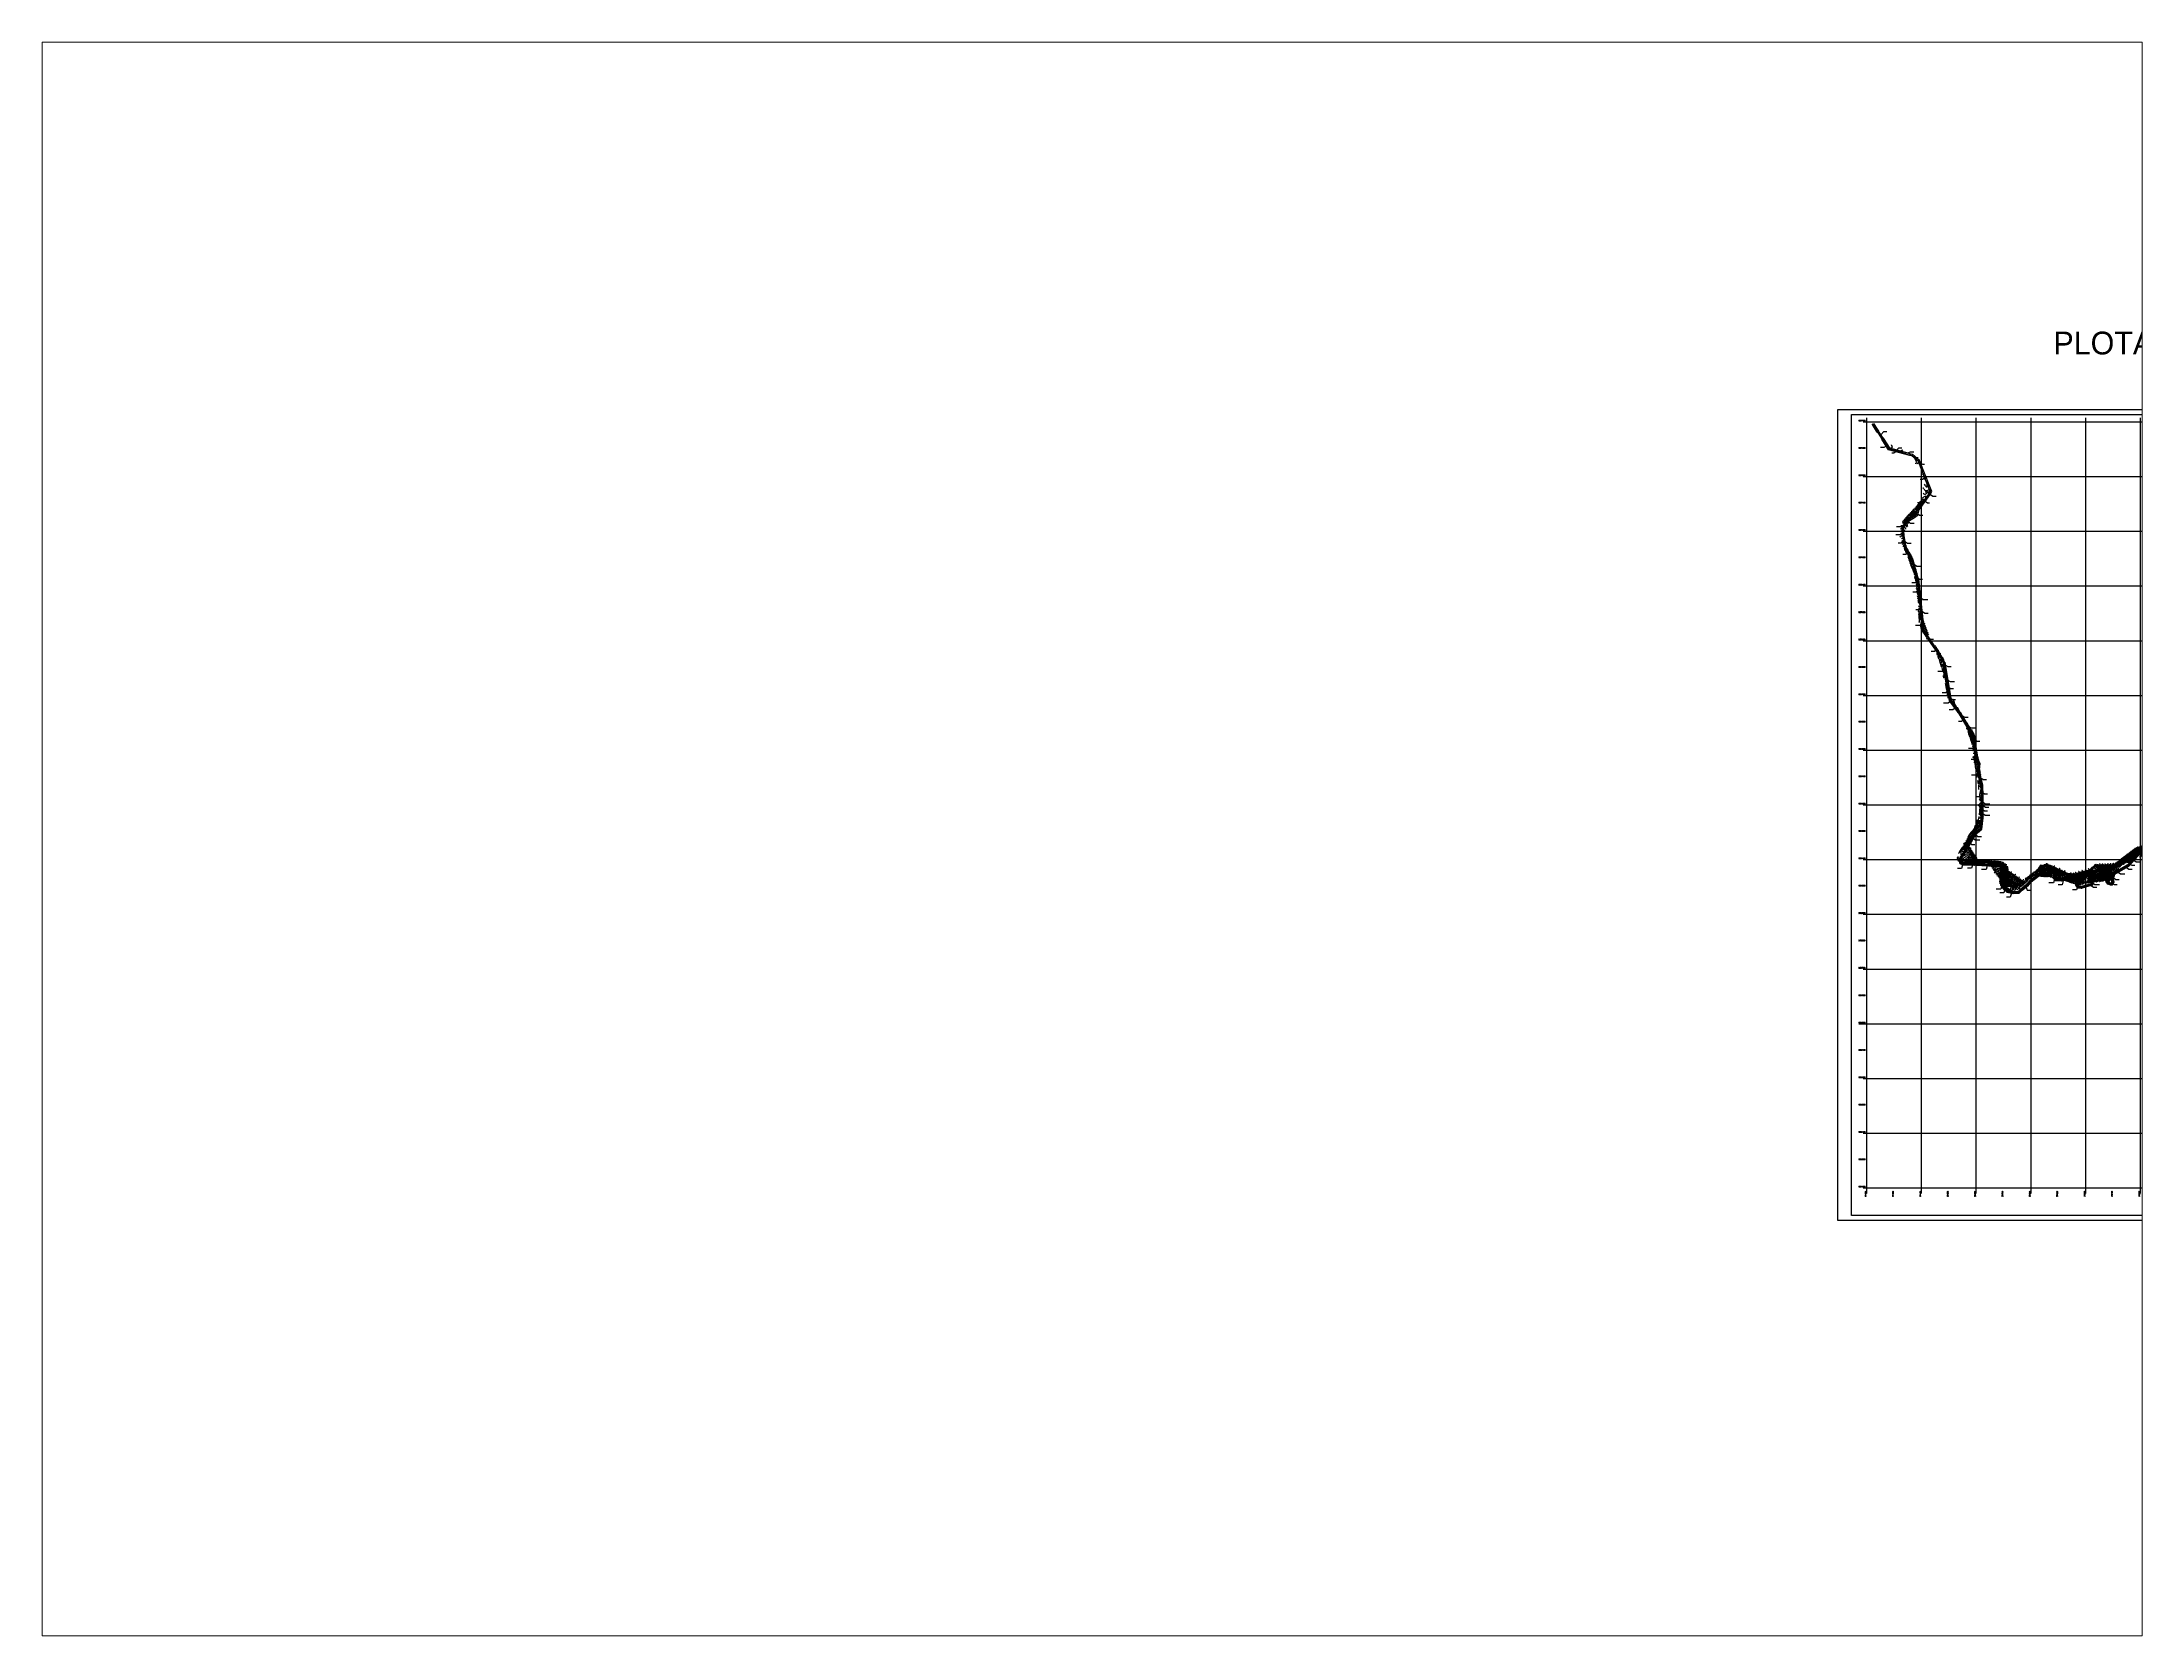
# Paper-space layout 'Layout1' of a CAD drawing. Header units: millimetres. Extents: x -621 to 231, y 20 to 176.
# Drawn here: x 25.7 to 231.3, y 19.5 to 175.5 of the extents above; entities outside this region: 2.
# The model-space entities are those that its viewports show. They can reach past a viewport. Long polylines and large blocks are cut down to what shows.
import ezdxf
from ezdxf.enums import TextEntityAlignment as Align

# ---------------------------------------------------------------- set-up
doc = ezdxf.new("R2010")
doc.units = ezdxf.units.MM
doc.header["$LTSCALE"] = 10
for name, pattern in [('CONTINUO', [0]), ('DASHDOTX2', [50.8, 25.4, -12.7, 0, -12.7]), ('HIDDEN', [0.375, 0.25, -0.125])]:
    doc.linetypes.add(name, pattern=pattern)
for name, color, linetype in [('2000-Top_malha_coord', 2, 'Continuous'), ('Curvas mestras', 30, 'Continuous'), ('Curvas simples', 9, 'Continuous'), ('Curvas texto', 2, 'Continuous'), ('LINHA02', 8, 'Continuous'), ('TEXTO02', 3, 'Continuous'), ('TG', 7, 'CONTINUO'), ('Top_malha_coord', 8, 'Continuous')]:
    doc.layers.add(name, color=color, linetype=linetype)
doc.styles.add('r80', font='romans.shx')
doc.styles.add('ROMAND', font='romand', dxfattribs={"height": 0.2})
doc.styles.add('SIMPLEX', font='simplex', dxfattribs={"height": 0.2})
doc.styles.add('STF2000', font='', dxfattribs={"height": 5})
doc.styles.add('T7', font='arial.ttf')
doc.styles.get('STF2000').set_extended_font_data('VAGRundschriftD')
doc.dimstyles.new('cadnorma_dim1', dxfattribs={"dimscale": 0, "dimtxt": 2, "dimasz": 1.199999999999999, "dimexe": 1, "dimexo": 2.5, "dimgap": 0.6, "dimtad": 1, "dimzin": 4, "dimdsep": 46, "dimtxsty": 'r80', "dimblk": 'ARCHTICK', "dimblk1": 'ARCHTICK', "dimblk2": 'ARCHTICK', "dimcen": -1, "dimdle": 1, "dimclrd": 1, "dimclre": 1, "dimclrt": 2, "dimaunit": 1, "dimazin": 0, "dimtfac": 1, "dimtix": 1, "dimtmove": 2, "dimatfit": 0, "dimfxl": 1, "dimarcsym": 0})

# ---------------------------------------------------------------- blocks, each defined once
blk = doc.blocks.new('_ArchTick')
at = {"color": 0, "linetype": 'ByBlock', "const_width": 0.15}
blk.add_lwpolyline([(-0.5, -0.5), (0.5, 0.5)], dxfattribs=at)

msp = doc.modelspace()

# ---------------------------------------------------------------- hatches: boundary and pattern name
at = {"layer": 'Top_malha_coord'}
h = msp.add_hatch(dxfattribs=at)
h.set_pattern_fill('ANSI36', scale=0.2)
h.set_pattern_definition([(45, (-3689.414141944726, -774.3239968568087), (0.3367596045400935, 1.234785216647009), [1.5875, -0.3175, 0, -0.3175])])
h.paths.add_polyline_path([(280760.2476664063, 9597727.300398884), (280771.6075841411, 9597709.638228284), (280773.471270712, 9597704.892001115), (280779.3586608978, 9597708.67864036), (280775.8128628475, 9597712.3429706), (280764.4529451728, 9597730.005141066), (280762.5892585556, 9597734.751368355), (280756.701868371, 9597730.964729112)])
h = msp.add_hatch(dxfattribs=at)
h.set_pattern_fill('ANSI36', scale=0.05)
h.set_pattern_definition([(45, (-5076.562867100351, 1927.802854632959), (0.0841899011350234, 0.3086963041617522), [0.396875, -0.079375, 0, -0.079375])])
h.paths.add_polyline_path([(280852.7514824595, 9597330.048933169), (280852.6152657456, 9597330.837212611), (280859.4942546258, 9597332.030705795), (280859.6304586719, 9597331.242500165)])
h = msp.add_hatch(dxfattribs=at)
h.set_pattern_fill('ANSI36', scale=0.05)
h.set_pattern_definition([(45, (-5076.359583914687, 1926.584680780768), (0.0841899011350234, 0.3086963041617522), [0.396875, -0.079375, 0, -0.079375])])
h.paths.add_polyline_path([(280852.9547656451, 9597328.830759317), (280852.8185489313, 9597329.619038759), (280859.6975378115, 9597330.812531943), (280859.8337418576, 9597330.024326313)])

# ---------------------------------------------------------------- linework, layer by layer
at = {"color": 5}
for p, q in [((280663.1639403553, 9594867.255592108), (280663.1639403553, 9597794.479477957)), ((280663.1639403553, 9597794.479477957), (282926.0682835387, 9597794.479477957)), ((282926.0682835387, 9594867.255592108), (280663.1639403553, 9594867.255592108))]:
    msp.add_line(p, q, dxfattribs=at)
at = {"color": 8, "linetype": 'HIDDEN', "ltscale": 0.5, "elevation": 160.1796621240507, "flags": 128}
for points in [[(280754.538074599, 9597734.32895194), (280739.023672687, 9597758.450430607)], [(280760.4254647909, 9597738.115591178), (280744.9110628789, 9597762.23706985)], [(280756.9545113036, 9597730.57192497), (280754.5380745995, 9597734.32895194)], [(280762.7226349626, 9597734.543997403), (280760.4254647914, 9597738.115591178)], [(281710.5178374354, 9596181.402838333), (281675.4873313782, 9596142.926929222), (281624.307053171, 9596113.31488082), (281619.3497790786, 9596096.28485452), (281621.4263888606, 9596085.744313402), (281613.7482014651, 9596073.908101201), (281600.6285639192, 9596078.195075762), (281593.6947889923, 9596087.542782567), (281587.0441809219, 9596106.520228112), (281576.8415557245, 9596122.466869175), (281570.2070225818, 9596127.371804645), (281562.8511565771, 9596127.587415023), (281550.8473176515, 9596115.229125477), (281547.550488274, 9596096.592201235), (281543.6457749243, 9596074.783975355), (281522.4734780471, 9596068.316416942), (281502.6155564374, 9596062.250364274), (281490.3236323596, 9596063.904127834), (281483.4874242715, 9596074.802088458), (281485.5904618715, 9596092.817507926), (281479.3410703855, 9596094.362323103), (281450.1828653127, 9596093.569781242), (281430.4670404004, 9596089.0468674), (281408.7319094135, 9596091.228852794), (281399.1852311144, 9596101.033503352), (281403.8083725086, 9596110.941892164), (281397.904403359, 9596126.446638325), (281381.1197991235, 9596130.14027862), (281364.0658912837, 9596124.81467321), (281351.9303354857, 9596109.681297015), (281319.5752295485, 9596086.128782371), (281306.9185099731, 9596070.701299338), (281290.7209629054, 9596058.29283213), (281282.937430859, 9596052.330095816), (281274.9102619792, 9596044.624090252), (281253.1431036982, 9596043.701137766), (281232.327572161, 9596048.426628146), (281215.9921594214, 9596062.709449701), (281211.4940514419, 9596073.71626432), (281213.8592733805, 9596085.066129155), (281223.9570691917, 9596103.346943974), (281229.8780090109, 9596110.237709327), (281229.9747168267, 9596118.706916755), (281228.6974866962, 9596128.366206406), (281227.6639062291, 9596136.182850303), (281211.4073002868, 9596142.202760234), (281092.1021365739, 9596147.57137357), (281071.5708639357, 9596148.495260356), (281060.0576341382, 9596152.834524348), (281056.4892279477, 9596165.13821506), (281059.9978339799, 9596176.131930728), (281065.6766406024, 9596184.799368419), (281075.468991096, 9596202.103413628), (281095.1658562979, 9596236.909709232), (281105.1438604567, 9596254.541822702), (281117.8909552532, 9596270.797116162), (281132.6517374361, 9596282.744758626), (281137.513299567, 9596320.793644417), (281137.6674998371, 9596400.374957068), (281135.7175383865, 9596439.857995542), (281125.76273324, 9596478.477130141), (281123.6791015143, 9596498.990861015), (281125.744705554, 9596518.150466044), (281116.4442590884, 9596535.394869061), (281108.2124486681, 9596614.84525679), (281098.5236189183, 9596631.437236797), (281088.1766027751, 9596648.501613624), (281057.1675960032, 9596699.64190077), (281021.4475676514, 9596748.635369822), (280998.1501936199, 9596886.828693196), (280979.2754088979, 9596921.171769831), (280967.9212277801, 9596937.38714387), (280945.0056382589, 9596970.137815801), (280921.6238898133, 9597003.579202123), (280918.6276817167, 9597024.407376846), (280918.3032270725, 9597044.46762471), (280910.2714493166, 9597123.86630265), (280904.2661006415, 9597183.232579943), (280883.2747300601, 9597259.409342542), (280871.6426774854, 9597275.343320373), (280855.2660766902, 9597312.738061812), (280849.3979144628, 9597352.667008877), (280847.6581155221, 9597372.921634253), (280846.9665996198, 9597384.273748573), (280866.7319753881, 9597409.316485843), (280899.5195873695, 9597430.777616875), (280904.0800883559, 9597449.546161648), (280945.8950794268, 9597506.15888102), (280949.4739875075, 9597513.465966662), (280906.3575799417, 9597622.805450775), (280883.0489782383, 9597643.501877958), (280798.6812780778, 9597665.69599096), (280789.6207265427, 9597679.783153443), (280773.4712707121, 9597704.892001115)], [(281705.3257447103, 9596186.097807938), (281671.0420966857, 9596148.442213606), (281618.3708522619, 9596117.96751722), (281612.1522653525, 9596096.604426004), (281614.0101236665, 9596087.174232556), (281610.8053393826, 9596082.23393807), (281604.9222878393, 9596084.156284798), (281599.9496397175, 9596090.860116001), (281593.3803922225, 9596109.605399935), (281582.0417510347, 9596127.327627068), (281572.6046193693, 9596134.304534238), (281559.9765863478, 9596134.674678959), (281544.3286989689, 9596118.564739116), (281540.658778394, 9596097.818736246), (281537.5093358072, 9596080.228775298), (281520.4284557049, 9596075.011032958), (281502.0332003358, 9596069.391784875), (281494.509547525, 9596070.404022079), (281490.7256996009, 9596076.43605404), (281493.2584685785, 9596098.132715838), (281480.0995632795, 9596101.385524807), (281449.2964902226, 9596100.548274204), (281430.0223790895, 9596096.12669182), (281411.9683109509, 9596097.93913607), (281407.5724122446, 9596102.453821631), (281411.4039140878, 9596110.665556196), (281403.1008950184, 9596132.470582576), (281380.8081796909, 9596137.376344452), (281359.9408718039, 9596130.859888002), (281347.0544783977, 9596114.790196389), (281314.7314768742, 9596091.261051774), (281302.0196165714, 9596075.766356803), (281286.4640279276, 9596063.849675173), (281278.3709921193, 9596057.649837077), (281271.9708323478, 9596051.505744739), (281253.7808607005, 9596050.73446907), (281235.6029599643, 9596054.86117104), (281221.8458024181, 9596066.889702521), (281218.7834329222, 9596074.38328282), (281220.4968017068, 9596082.605134564), (281229.7359844254, 9596099.331536198), (281236.8484486804, 9596107.608992774), (281236.979980318, 9596119.127903767), (281235.6370826386, 9596129.28381643), (281234.0505352953, 9596141.282374846), (281212.8134960154, 9596149.146566434), (281092.4168111571, 9596154.564297132), (281072.9977757005, 9596155.438134354), (281065.8047075431, 9596158.14915656), (281063.8059635049, 9596165.040728634), (281066.3762022938, 9596173.094204625), (281071.6566353667, 9596181.153613526), (281081.5611500744, 9596198.655863922), (281101.2580152763, 9596233.462159524), (281110.9768763188, 9596250.636341654), (281122.9105798664, 9596265.854385952), (281139.2392582729, 9596279.071111804), (281144.5124366145, 9596320.34150084), (281144.6678345738, 9596400.540929634), (281142.6738615293, 9596440.915119793), (281132.673374487, 9596479.71147487), (281130.7173237967, 9596498.969147392), (281132.9373055062, 9596519.560689582), (281123.2639871383, 9596537.496452231), (281115.0194181657, 9596617.069980796), (281104.5392557544, 9596635.017106473), (281094.1622148029, 9596652.131000444), (281062.9990502925, 9596703.525525687), (281028.0758804538, 9596751.42602632), (281004.8557222936, 9596889.161327347), (280985.2271627478, 9596924.87591348), (280973.6552831217, 9596941.402191738), (280950.7410745324, 9596974.150890775), (280928.3153482458, 9597006.224941807), (280925.6195852169, 9597024.964569218), (280925.2975179172, 9597044.877213322), (280917.2359068681, 9597124.57081029), (280911.1712139401, 9597184.52373918), (280889.6831715604, 9597262.502901934), (280877.7477164246, 9597278.852490822), (280862.055065255, 9597314.685484517), (280856.3541850812, 9597353.476188295), (280854.639876525, 9597373.434056284), (280854.116042565, 9597382.033457942), (280871.520011573, 9597404.084292108), (280905.668337576, 9597426.436078487), (280910.5490067642, 9597446.52226166), (280951.9025449565, 9597502.510226574), (280957.1189760176, 9597513.160656158), (280912.2559968092, 9597626.929295046), (280886.4466186127, 9597649.84623889), (280803.0956212914, 9597671.772893883), (280795.5081167346, 9597683.569792682), (280779.3586608997, 9597708.67864036)]]:
    msp.add_lwpolyline(points, dxfattribs=at)
at = {"linetype": 'Continuous'}
for p in [(280768.3007388635, 9597719.401156861, 160.1796621240507), (280768.3007388635, 9597719.401156861, 160.1796621240507), (280779.119708032, 9597702.580042167, 160.1796621240507), (280779.119708032, 9597702.580042167, 160.1796621240507), (280789.9386772005, 9597685.758927472, 160.1796621240507), (280789.9386772005, 9597685.758927472, 160.1796621240507), (280800.7576463689, 9597668.937812774, 160.1796621240507), (280800.7576463689, 9597668.937812774, 160.1796621240507), (280819.9965391416, 9597663.707790088, 160.1796621240507), (280819.9965391416, 9597663.707790088, 160.1796621240507), (280839.3384761544, 9597658.619620861, 160.1796621240507), (280839.3384761544, 9597658.619620861, 160.1796621240507), (280858.6804131669, 9597653.531451633, 160.1796621240507), (280858.6804131669, 9597653.531451633, 160.1796621240507), (280878.0223501796, 9597648.443282407, 160.1796621240507), (280878.0223501796, 9597648.443282407, 160.1796621240507), (280894.5029410365, 9597638.012166081, 160.1796621240507), (280894.5029410365, 9597638.012166081, 160.1796621240507), (280909.3810881813, 9597624.678955022, 160.1796621240507), (280909.3810881813, 9597624.678955022, 160.1796621240507), (280916.7179530115, 9597606.073299753, 160.1796621240507), (280916.7179530115, 9597606.073299753, 160.1796621240507), (280924.0548178422, 9597587.46764449, 160.1796621240507), (280924.0548178422, 9597587.46764449, 160.1796621240507), (280931.391682672, 9597568.861989219, 160.1796621240507), (280931.391682672, 9597568.861989219, 160.1796621240507), (280938.7285475022, 9597550.256333949, 160.1796621240507), (280938.7285475022, 9597550.256333949, 160.1796621240507), (280942.7849828474, 9597496.057127537, 160.1796621240507), (280942.7849828474, 9597496.057127537, 160.1796621240507), (280946.0654123327, 9597531.650678683, 160.1796621240507), (280946.0654123327, 9597531.650678683, 160.1796621240507), (280953.1696286943, 9597513.054314474, 160.1796621240507), (280953.1696286943, 9597513.054314474, 160.1796621240507), (280885.6046525767, 9597417.486495089, 160.1796621240507), (280885.6046525767, 9597417.486495089, 160.1796621240507), (280902.3386480157, 9597428.439731605, 160.1796621240507), (280902.3386480157, 9597428.439731605, 160.1796621240507), (280907.2442314521, 9597447.744828751, 160.1796621240507), (280907.2442314521, 9597447.744828751, 160.1796621240507), (280919.0200714952, 9597463.882153377, 160.1796621240507), (280919.0200714952, 9597463.882153377, 160.1796621240507), (280930.9025271713, 9597479.969640458, 160.1796621240507), (280930.9025271713, 9597479.969640458, 160.1796621240507), (280851.1758316198, 9597372.865427015, 160.1796621240507), (280851.1758316198, 9597372.865427015, 160.1796621240507), (280852.8954297429, 9597352.939730752, 160.1796621240507), (280852.8954297429, 9597352.939730752, 160.1796621240507), (280856.5460518891, 9597390.76159905, 160.1796621240507), (280856.5460518891, 9597390.76159905, 160.1796621240507), (280868.9369268172, 9597406.460841453, 160.1796621240507), (280868.9369268172, 9597406.460841453, 160.1796621240507), (280855.8034944822, 9597333.152281372, 160.1796621240507), (280855.8034944822, 9597333.152281372, 160.1796621240507), (280858.8012435146, 9597313.39055795, 160.1796621240507), (280858.8012435146, 9597313.39055795, 160.1796621240507), (280866.8243639503, 9597295.0703633, 160.1796621240507), (280866.8243639503, 9597295.0703633, 160.1796621240507), (280874.9190292502, 9597276.79129257, 160.1796621240507), (280874.9190292502, 9597276.79129257, 160.1796621240507), (280886.5836940099, 9597260.576013766, 160.1796621240507), (280886.5836940099, 9597260.576013766, 160.1796621240507), (280891.8968852748, 9597241.294675846, 160.1796621240507), (280891.8968852748, 9597241.294675846, 160.1796621240507), (280897.2100765397, 9597222.013337923, 160.1796621240507), (280897.2100765397, 9597222.013337923, 160.1796621240507), (280902.5232678043, 9597202.731999997, 160.1796621240507), (280902.5232678043, 9597202.731999997, 160.1796621240507), (280907.7632859721, 9597183.436979733, 160.1796621240507), (280907.7632859721, 9597183.436979733, 160.1796621240507), (280909.7761649283, 9597163.53852975, 160.1796621240507), (280909.7761649283, 9597163.53852975, 160.1796621240507), (280911.7890438844, 9597143.640079765, 160.1796621240507), (280911.7890438844, 9597143.640079765, 160.1796621240507), (280913.8019228402, 9597123.74162978, 160.1796621240507), (280913.8019228402, 9597123.74162978, 160.1796621240507), (280915.814801796, 9597103.843179794, 160.1796621240507), (280915.814801796, 9597103.843179794, 160.1796621240507), (280917.827680752, 9597083.944729807, 160.1796621240507), (280917.827680752, 9597083.944729807, 160.1796621240507), (280919.8405597083, 9597064.046279827, 160.1796621240507), (280919.8405597083, 9597064.046279827, 160.1796621240507), (280921.8088993911, 9597044.145221602, 160.1796621240507), (280921.8088993911, 9597044.145221602, 160.1796621240507), (280922.2002675011, 9597024.15325067, 160.1796621240507), (280922.2002675011, 9597024.15325067, 160.1796621240507), (280925.2851497637, 9597004.450788975, 160.1796621240507), (280925.2851497637, 9597004.450788975, 160.1796621240507), (280936.7454400404, 9596988.059884785, 160.1796621240507), (280936.7454400404, 9596988.059884785, 160.1796621240507), (280948.2058938354, 9596971.669094963, 160.1796621240507), (280948.2058938354, 9596971.669094963, 160.1796621240507), (280959.6718222407, 9596955.282134313, 160.1796621240507), (280959.6718222407, 9596955.282134313, 160.1796621240507), (280971.1379224634, 9596938.895293929, 160.1796621240507), (280971.1379224634, 9596938.895293929, 160.1796621240507), (280982.552075795, 9596922.476547837, 160.1796621240507), (280982.552075795, 9596922.476547837, 160.1796621240507), (280992.1850008894, 9596904.949233506, 160.1796621240507), (280992.1850008894, 9596904.949233506, 160.1796621240507), (281001.6116687629, 9596887.350169035, 160.1796621240507), (281001.6116687629, 9596887.350169035, 160.1796621240507), (281004.9364603617, 9596867.628461337, 160.1796621240507), (281004.9364603617, 9596867.628461337, 160.1796621240507), (281008.2612519612, 9596847.906753646, 160.1796621240507), (281008.2612519612, 9596847.906753646, 160.1796621240507), (281011.586043561, 9596828.185045956, 160.1796621240507), (281011.586043561, 9596828.185045956, 160.1796621240507), (281014.9108351603, 9596808.463338261, 160.1796621240507), (281014.9108351603, 9596808.463338261, 160.1796621240507), (281018.2356267598, 9596788.741630571, 160.1796621240507), (281018.2356267598, 9596788.741630571, 160.1796621240507), (281021.5604183596, 9596769.019922877, 160.1796621240507), (281021.5604183596, 9596769.019922877, 160.1796621240507), (281025.1993372749, 9596749.430469267, 160.1796621240507), (281025.1993372749, 9596749.430469267, 160.1796621240507), (281036.9818378753, 9596733.269631632, 160.1796621240507), (281036.9818378753, 9596733.269631632, 160.1796621240507), (281048.764338476, 9596717.108793996, 160.1796621240507), (281048.764338476, 9596717.108793996, 160.1796621240507), (281060.4912594942, 9596700.910941536, 160.1796621240507), (281060.4912594942, 9596700.910941536, 160.1796621240507), (281070.8609360255, 9596683.809193028, 160.1796621240507), (281070.8609360255, 9596683.809193028, 160.1796621240507), (281081.2306125568, 9596666.707444517, 160.1796621240507), (281081.2306125568, 9596666.707444517, 160.1796621240507), (281091.6002890876, 9596649.605696006, 160.1796621240507), (281091.6002890876, 9596649.605696006, 160.1796621240507), (281101.9579403939, 9596632.496791353, 160.1796621240507), (281101.9579403939, 9596632.496791353, 160.1796621240507), (281111.7032673144, 9596615.114704335, 160.1796621240507), (281111.7032673144, 9596615.114704335, 160.1796621240507), (281113.7644225255, 9596595.221197037, 160.1796621240507), (281113.7644225255, 9596595.221197037, 160.1796621240507), (281115.8255777363, 9596575.327689735, 160.1796621240507), (281115.8255777363, 9596575.327689735, 160.1796621240507), (281117.886732947, 9596555.434182435, 160.1796621240507), (281117.886732947, 9596555.434182435, 160.1796621240507), (281120.2860132136, 9596535.644872537, 160.1796621240507), (281120.2860132136, 9596535.644872537, 160.1796621240507), (281127.292574434, 9596498.050995445, 160.1796621240507), (281127.292574434, 9596498.050995445, 160.1796621240507), (281129.2419051774, 9596517.936367944, 160.1796621240507), (281129.2419051774, 9596517.936367944, 160.1796621240507), (281129.4541269861, 9596478.178469442, 160.1796621240507), (281129.4541269861, 9596478.178469442, 160.1796621240507), (281134.446316281, 9596458.811537841, 160.1796621240507), (281134.446316281, 9596458.811537841, 160.1796621240507), (281139.2436825979, 9596439.414999787, 160.1796621240507), (281139.2436825979, 9596439.414999787, 160.1796621240507), (281140.2302265769, 9596419.439346496, 160.1796621240507), (281140.2302265769, 9596419.439346496, 160.1796621240507), (281141.0882327358, 9596359.462558683, 160.1796621240507), (281141.0882327358, 9596359.462558683, 160.1796621240507), (281141.1269855466, 9596379.462520974, 160.1796621240507), (281141.1269855466, 9596379.462520974, 160.1796621240507), (281141.165738358, 9596399.462483265, 160.1796621240507), (281141.165738358, 9596399.462483265, 160.1796621240507), (281119.707094211, 9596267.44116802, 160.1796621240507), (281119.707094211, 9596267.44116802, 160.1796621240507), (281135.0726993474, 9596280.201476412, 160.1796621240507), (281135.0726993474, 9596280.201476412, 160.1796621240507), (281138.338004704, 9596299.632825986, 160.1796621240507), (281138.338004704, 9596299.632825986, 160.1796621240507), (281140.8728267014, 9596319.471542446, 160.1796621240507), (281140.8728267014, 9596319.471542446, 160.1796621240507), (281141.0494799245, 9596339.46259639, 160.1796621240507), (281141.0494799245, 9596339.46259639, 160.1796621240507), (281077.9554161913, 9596199.390674487, 160.1796621240507), (281077.9554161913, 9596199.390674487, 160.1796621240507), (281087.8055581298, 9596216.796842854, 160.1796621240507), (281087.8055581298, 9596216.796842854, 160.1796621240507), (281097.6557000681, 9596234.203011224, 160.1796621240507), (281097.6557000681, 9596234.203011224, 160.1796621240507), (281107.5058420071, 9596251.609179592, 160.1796621240507), (281107.5058420071, 9596251.609179592, 160.1796621240507), (281715.103795394, 9596190.512925806, 160.1796621240507), (281715.103795394, 9596190.512925806, 160.1796621240507), (281734.058534453, 9596196.893980637, 160.1796621240507), (281734.058534453, 9596196.893980637, 160.1796621240507), (281753.0132735114, 9596203.275035465, 160.1796621240507), (281753.0132735114, 9596203.275035465, 160.1796621240507), (281060.4663407045, 9596163.990454685, 160.1796621240507), (281060.4663407045, 9596163.990454685, 160.1796621240507), (281068.0419822353, 9596182.023092637, 160.1796621240507), (281068.0419822353, 9596182.023092637, 160.1796621240507), (281073.4389186309, 9596151.914741559, 160.1796621240507), (281073.4389186309, 9596151.914741559, 160.1796621240507), (281093.4187000663, 9596151.01567133, 160.1796621240507), (281093.4187000663, 9596151.01567133, 160.1796621240507), (281113.3984815021, 9596150.116601098, 160.1796621240507), (281113.3984815021, 9596150.116601098, 160.1796621240507), (281133.3782629377, 9596149.217530867, 160.1796621240507), (281133.3782629377, 9596149.217530867, 160.1796621240507), (281153.3580443732, 9596148.318460638, 160.1796621240507), (281153.3580443732, 9596148.318460638, 160.1796621240507), (281173.3378258088, 9596147.419390406, 160.1796621240507), (281173.3378258088, 9596147.419390406, 160.1796621240507), (281193.3176072444, 9596146.520320179, 160.1796621240507), (281193.3176072444, 9596146.520320179, 160.1796621240507), (281213.2246469959, 9596145.262050906, 160.1796621240507), (281213.2246469959, 9596145.262050906, 160.1796621240507), (281231.0141724435, 9596137.545636382, 160.1796621240507), (281231.0141724435, 9596137.545636382, 160.1796621240507), (281233.4635370168, 9596117.70786035, 160.1796621240507), (281233.4635370168, 9596117.70786035, 160.1796621240507), (281350.2786497789, 9596113.216213426, 160.1796621240507), (281350.2786497789, 9596113.216213426, 160.1796621240507), (281363.2046409602, 9596128.212410677, 160.1796621240507), (281363.2046409602, 9596128.212410677, 160.1796621240507), (281382.3262477719, 9596133.458531313, 160.1796621240507), (281382.3262477719, 9596133.458531313, 160.1796621240507), (281400.9968254495, 9596128.160826314, 160.1796621240507), (281400.9968254495, 9596128.160826314, 160.1796621240507), (281548.6081881378, 9596117.947236102, 160.1796621240507), (281548.6081881378, 9596117.947236102, 160.1796621240507), (281563.0338829696, 9596131.08356226, 160.1796621240507), (281563.0338829696, 9596131.08356226, 160.1796621240507), (281580.3206587191, 9596123.523368131, 160.1796621240507), (281580.3206587191, 9596123.523368131, 160.1796621240507), (281622.6391911887, 9596116.393495135, 160.1796621240507), (281622.6391911887, 9596116.393495135, 160.1796621240507), (281639.9504497914, 9596126.409498284, 160.1796621240507), (281639.9504497914, 9596126.409498284, 160.1796621240507), (281657.261708394, 9596136.425501432, 160.1796621240507), (281657.261708394, 9596136.425501432, 160.1796621240507), (281674.2822568495, 9596146.802194009, 160.1796621240507), (281674.2822568495, 9596146.802194009, 160.1796621240507), (281687.7467375883, 9596161.590965152, 160.1796621240507), (281687.7467375883, 9596161.590965152, 160.1796621240507), (281701.2112183272, 9596176.379736293, 160.1796621240507), (281701.2112183272, 9596176.379736293, 160.1796621240507), (281216.9293070369, 9596082.642061995, 160.1796621240507), (281216.9293070369, 9596082.642061995, 160.1796621240507), (281219.8451824422, 9596063.989754451, 160.1796621240507), (281219.8451824422, 9596063.989754451, 160.1796621240507), (281226.2587650641, 9596100.275169887, 160.1796621240507), (281226.2587650641, 9596100.275169887, 160.1796621240507), (281235.1781547832, 9596051.3685526, 160.1796621240507), (281235.1781547832, 9596051.3685526, 160.1796621240507), (281254.7118040306, 9596047.270797297, 160.1796621240507), (281254.7118040306, 9596047.270797297, 160.1796621240507), (281274.3454802627, 9596048.933644641, 160.1796621240507), (281274.3454802627, 9596048.933644641, 160.1796621240507), (281289.5886351176, 9596061.83436715, 160.1796621240507), (281289.5886351176, 9596061.83436715, 160.1796621240507), (281305.2650685018, 9596074.204091895, 160.1796621240507), (281305.2650685018, 9596074.204091895, 160.1796621240507), (281318.1692830728, 9596089.434451133, 160.1796621240507), (281318.1692830728, 9596089.434451133, 160.1796621240507), (281334.3388853191, 9596101.204920823, 160.1796621240507), (281334.3388853191, 9596101.204920823, 160.1796621240507), (281407.0027202944, 9596109.510458577, 160.1796621240507), (281407.0027202944, 9596109.510458577, 160.1796621240507), (281411.7793094801, 9596094.440517401, 160.1796621240507), (281411.7793094801, 9596094.440517401, 160.1796621240507), (281431.6499908069, 9596092.909158472, 160.1796621240507), (281431.6499908069, 9596092.909158472, 160.1796621240507), (281451.1795609823, 9596097.098164827, 160.1796621240507), (281451.1795609823, 9596097.098164827, 160.1796621240507), (281471.1721769794, 9596097.64157911, 160.1796621240507), (281471.1721769794, 9596097.64157911, 160.1796621240507), (281487.8832431751, 9596074.380922638, 160.1796621240507), (281487.8832431751, 9596074.380922638, 160.1796621240507), (281489.256054839, 9596094.032444501, 160.1796621240507), (281489.256054839, 9596094.032444501, 160.1796621240507), (281503.7320716054, 9596066.251086405, 160.1796621240507), (281503.7320716054, 9596066.251086405, 160.1796621240507), (281522.8595457854, 9596072.094007336, 160.1796621240507), (281522.8595457854, 9596072.094007336, 160.1796621240507), (281540.8372980292, 9596078.95706483, 160.1796621240507), (281540.8372980292, 9596078.95706483, 160.1796621240507), (281544.3591991059, 9596098.644525016, 160.1796621240507), (281544.3591991059, 9596098.644525016, 160.1796621240507), (281590.7566297514, 9596106.509536047, 160.1796621240507), (281590.7566297514, 9596106.509536047, 160.1796621240507), (281597.8110803844, 9596087.868318368, 160.1796621240507), (281597.8110803844, 9596087.868318368, 160.1796621240507), (281613.1864085443, 9596079.47326072, 160.1796621240507), (281613.1864085443, 9596079.47326072, 160.1796621240507), (281616.1690016141, 9596097.880550403, 160.1796621240507), (281616.1690016141, 9596097.880550403, 160.1796621240507)]:
    msp.add_point(p, dxfattribs=at)
at = {"layer": 'Curvas mestras', "linetype": 'CONTINUO'}
for points in [[(280901.6239673764, 9597616.55363652, -307.3750917724359), (280902.1234339984, 9597616.53803807, -307.3645545454606), (280902.6526153533, 9597616.491500238, -307.3524069890523), (280903.0650468186, 9597616.534694554, -307.3455434416795), (280902.9679867522, 9597617.334892228, -307.3737133559447), (280901.9071222638, 9597619.69601689, -307.4723800850011), (280899.6907064634, 9597624.005972408, -307.6581038456319), (280897.1772455134, 9597628.988604547, -307.8718332165994), (280895.4878105827, 9597632.951742288, -308.0356137586318), (280895.419940448, 9597634.674167449, -308.0934180764856), (280896.4770353067, 9597634.818473153, -308.076927132232), (280897.8389639572, 9597634.518202348, -308.0397488138664), (280898.8488694184, 9597634.677550266, -308.0246980461783), (280899.5029915475, 9597635.28330028, -308.031417214745), (280899.9608454142, 9597636.092884045, -308.0487555911209), (280900.3706298395, 9597636.892176032, -308.0667216434052), (280900.8352756355, 9597637.580816979, -308.0799605223259), (280901.4463963705, 9597638.086892435, -308.084276660546), (280902.2647341801, 9597638.363467459, -308.0769127409699), (280903.2275435046, 9597638.46354112, -308.0608650111502), (280904.2412053597, 9597638.465094998, -308.0405681071829), (280905.2126052201, 9597638.435227623, -308.0200899139421), (280906.0506343943, 9597638.397503424, -308.002031488661), (280906.6646906504, 9597638.364603776, -307.9886270968968), (280906.9967450296, 9597638.346125012, -307.9813560482838), (280907.1190816407, 9597638.339316202, -307.97867719756), (280907.1365578732, 9597638.338344375, -307.978294541212)], [(280928.4152909188, 9597521.626234539, -298.722940055039), (280929.7928277132, 9597519.96740103, -298.6409298643962), (280931.3016465619, 9597518.55896333, -298.5644895602277), (280932.7768545331, 9597517.774420906, -298.5091682878232), (280934.2080848337, 9597517.486775976, -298.4710125729002), (280935.623602453, 9597517.443904717, -298.4411932235494), (280937.036927865, 9597517.4426809, -298.412782619151), (280938.4026134544, 9597517.475957664, -298.3864588614929), (280939.6604720854, 9597517.585583737, -298.364801457294), (280940.7771446718, 9597517.813157918, -298.3498431885059), (280941.8265913216, 9597518.199279329, -298.3414297980748), (280942.9096061903, 9597518.784297155, -298.338860183398), (280944.0897439184, 9597519.579485638, -298.3412280195885), (280945.2816070881, 9597520.479820285, -298.3468060047276), (280946.3625607704, 9597521.35120464, -298.3536616722963), (280947.2408955983, 9597522.056866765, -298.359154095899), (280947.9486014958, 9597522.44935568, -298.3578093218061), (280948.5485939503, 9597522.378546895, -298.3434450013705), (280949.0837966002, 9597521.748282682, -298.3120485235381), (280949.5171566861, 9597520.678272326, -298.268286407951), (280949.7916315919, 9597519.342188891, -298.2189947731354), (280949.8801200722, 9597517.901025902, -298.1699932141604), (280949.875289369, 9597516.465059858, -298.1230352030511), (280949.8997550971, 9597515.131889716, -298.0788576129967), (280950.0415508045, 9597513.989280773, -298.0385692648382), (280950.2504137737, 9597513.085671566, -298.0047663872506), (280950.4415032276, 9597512.459670959, -297.9804172070258), (280950.549818315, 9597512.125886308, -297.9673051905378), (280950.5897238738, 9597512.002912965, -297.9624744458964), (280950.5954246667, 9597511.985344775, -297.9617843208512)], [(280885.0218552019, 9597422.56248133, -281.3367231899433), (280883.8502189043, 9597422.455670962, -281.3567420705481), (280882.5656697486, 9597422.393160554, -281.3804791760889), (280881.3151932129, 9597422.405273072, -281.4059776308973), (280880.1444158567, 9597422.445244871, -281.430789154922), (280879.0736292488, 9597422.447036143, -281.4523423739269), (280878.1433436024, 9597422.40864392, -281.4697584680657), (280877.4749606614, 9597422.584190626, -281.4889277733422), (280877.2101058079, 9597423.291833512, -281.5174330142586), (280877.4218717868, 9597424.708836164, -281.5596156846408), (280877.9092217834, 9597426.448886508, -281.6068523036342), (280878.4025903441, 9597427.98477976, -281.6472781122689), (280878.6914281369, 9597428.915478686, -281.6719780529642), (280878.8012573068, 9597429.344617072, -281.6838357671189), (280878.8166171188, 9597429.501996234, -281.6886845775557), (280878.7188207755, 9597429.527703742, -281.6914901061359), (280878.076265256, 9597429.202982225, -281.6937477398574), (280876.3541214775, 9597428.219360588, -281.6960851646985), (280873.2864214879, 9597426.426615706, -281.6989186682299), (280869.6826478423, 9597424.307508362, -281.7018185612654), (280866.6211432171, 9597422.503043331, -281.7041436457333), (280864.9104944194, 9597421.494301805, -281.7054271748897), (280864.2802557581, 9597421.122660663, -281.7059000621343), (280864.1902216616, 9597421.069568217, -281.7059675894237)], [(280908.6268832112, 9597446.48109257, -286.650362062352), (280908.5923665295, 9597447.253439087, -286.6763638560336), (280908.4034516838, 9597448.205010178, -286.7113379601183), (280908.0092945873, 9597449.262114588, -286.7538902181809), (280907.5104308353, 9597450.250514526, -286.7962929460596), (280907.0452436897, 9597450.970834069, -286.8292349730878), (280906.6516412796, 9597451.215897195, -286.8451664237332), (280905.9656271682, 9597450.747314489, -286.8435822587021), (280904.5227287927, 9597449.318899432, -286.8257388520547), (280902.0735065212, 9597446.862833135, -286.79442100212), (280899.2286355068, 9597444.024793254, -286.7585283974444), (280896.8138208449, 9597441.628829082, -286.7284893419969), (280895.4481579683, 9597440.291512668, -286.7120807417346), (280894.9242926886, 9597439.799516162, -286.7064744253553), (280894.8282611469, 9597439.732030472, -286.706190692636), (280894.7910175243, 9597439.782051308, -286.7085774315315), (280894.6231961328, 9597440.09777953, -286.7222922639598), (280894.1803523089, 9597440.941214804, -286.7588201435542), (280893.3541819552, 9597442.422401246, -286.8239411422078), (280892.1809541994, 9597444.043549772, -286.9006152246407), (280890.7330817279, 9597445.154913764, -286.9660973481045), (280889.1166697958, 9597445.299813908, -287.0032927365651), (280887.5725919519, 9597444.793849153, -287.0177080155377), (280886.3754153183, 9597444.14568777, -287.0205001225953), (280885.719421307, 9597443.758858988, -287.0209923302432), (280885.4777385133, 9597443.616342967, -287.0211736806344), (280885.4432128266, 9597443.595982818, -287.0211995558607)], [(280922.5697207093, 9597471.03139569, -292.1786555201073), (280922.4109429111, 9597471.961181805, -292.2123107966295), (280921.8358583146, 9597472.752329081, -292.2497798034714), (280920.7256499211, 9597473.204301145, -292.2868762735419), (280919.3884205235, 9597473.428079326, -292.3210522127015), (280918.2389996272, 9597473.612531103, -292.3501694813863), (280917.5820886405, 9597473.895988913, -292.3726446281329), (280917.2818586385, 9597474.21466992, -292.3891141349127), (280917.0923516002, 9597474.454257224, -292.4007692241253), (280916.8064844137, 9597474.519122656, -292.4086331688127), (280916.3726865818, 9597474.388383972, -292.4130568859076), (280915.7782605124, 9597474.059845671, -292.4142233175484), (280915.0136280296, 9597473.542024288, -292.4126038089421), (280914.081674615, 9597472.886280546, -292.4098234712988), (280912.9883981688, 9597472.154687231, -292.4077959598184), (280911.7581239064, 9597471.40332054, -292.4078705339602), (280910.4884823192, 9597470.664274381, -292.4091390810468), (280909.295426221, 9597469.963648098, -292.4101292588424), (280908.2802067433, 9597469.33026925, -292.4097532413111), (280907.4852703329, 9597468.803896325, -292.4084618168093), (280906.9383587575, 9597468.42701704, -292.4070903831421), (280906.6472702868, 9597468.2243701, -292.4062930603072), (280906.5400272195, 9597468.149711067, -292.4059993207014), (280906.5247063529, 9597468.139045494, -292.4059573665985)], [(280845.2987598603, 9597351.235214869, -269.7894132077022), (280845.8804491296, 9597351.589271933, -269.7893386702312), (280846.5971053761, 9597351.971553272, -269.7874797397203), (280847.4134890434, 9597352.331320154, -269.7828811496407), (280848.2997352028, 9597352.637813155, -269.7751344447283), (280849.2273153303, 9597352.86526496, -269.763967928386), (280850.1762755039, 9597352.938849024, -269.7473301664836), (280851.1609361771, 9597352.587479075, -269.7160505060715), (280852.2041913975, 9597351.491005626, -269.6591784457237), (280853.2983227872, 9597349.500589127, -269.571991617468), (280854.3131782511, 9597347.152628694, -269.4746798313249), (280855.0879922697, 9597345.154833382, -269.3936610506757), (280855.5110634061, 9597344.03819021, -269.3485773664693), (280855.6669315592, 9597343.626794152, -269.3319675516946), (280855.689198726, 9597343.568024144, -269.3295947432894)], [(280866.4871434743, 9597394.064997476, -275.7712604476515), (280865.8551791593, 9597397.004489005, -275.8802700416094), (280865.0587230903, 9597399.663492564, -275.9833903007933), (280864.0898235863, 9597401.406616814, -276.0599597898803), (280862.7941145928, 9597402.185976569, -276.1115080447894), (280860.9806217061, 9597402.100560676, -276.1451123580014), (280858.5843199951, 9597401.295845645, -276.1668451131812), (280856.0439804114, 9597400.10325464, -276.1787589679266), (280853.9243203696, 9597398.90069449, -276.1819016004124), (280852.6429982817, 9597397.998727951, -276.178065900775), (280852.0294265115, 9597397.438525517, -276.1720252838244), (280851.7659594099, 9597397.193909602, -276.1692982254576), (280851.5904869417, 9597397.228316909, -276.1739480745422), (280851.4630524978, 9597397.463631254, -276.1842171246212), (280851.3992380818, 9597397.811350731, -276.1968924817305), (280851.3982981181, 9597398.222824568, -276.2103948818079), (280851.3941767489, 9597398.808820555, -276.2296800370353), (280851.3044925398, 9597399.719959594, -276.2613373143507), (280851.077550911, 9597401.021299763, -276.3085362884125), (280850.7844076719, 9597402.435640756, -276.360767075003), (280850.5268024973, 9597403.600223454, -276.4041001887786), (280850.3818958401, 9597404.246773528, -276.4281956978051), (280850.3285083346, 9597404.484975977, -276.4370730006162), (280850.3208814048, 9597404.519004619, -276.4383411802961)], [(280856.9590091255, 9597304.975825362, -263.0357919614438), (280857.0459700484, 9597306.875370922, -263.0962923004084), (280857.1818782609, 9597308.720621277, -263.1540308996013), (280857.3844477833, 9597310.161025878, -263.1971650310119), (280857.6926874571, 9597311.150658749, -263.2234067052163), (280858.1509300879, 9597311.719754284, -263.2328567509799), (280858.7805492572, 9597311.940975795, -263.227467218207), (280859.5111006374, 9597312.05670414, -263.2165947231955), (280860.2491796886, 9597312.351754084, -263.2114472863291), (280860.9184878104, 9597313.020830777, -263.2199367611579), (280861.5111401927, 9597313.898211962, -263.2367908933924), (280862.0363539722, 9597314.728067778, -263.2534414074294), (280862.4975050112, 9597315.309137043, -263.2632254364112), (280862.8745940899, 9597315.658437239, -263.2671020802485), (280863.1417787204, 9597315.847556544, -263.2679359535945), (280863.2850666578, 9597315.941072978, -263.2681240790666), (280863.3378566339, 9597315.975525929, -263.2681933793614), (280863.3453986297, 9597315.980447631, -263.2682032631968)], [(280879.2840152943, 9597261.731822193, -261.1705921603974), (280878.8103209328, 9597261.741609467, -261.1804216201093), (280877.8795349152, 9597262.81827662, -261.2343869908622), (280876.4317256369, 9597265.320489757, -261.3454443966879), (280874.9100516128, 9597268.400858186, -261.4769300264563), (280873.8834453915, 9597270.910479022, -261.5797751206813), (280873.773089493, 9597271.982116068, -261.6171066906795), (280874.4091623545, 9597271.875211967, -261.6008353046749), (280875.4740933828, 9597271.130875072, -261.5550672491339), (280876.6740023807, 9597270.189312818, -261.50012685105), (280877.8097717067, 9597269.087112064, -261.4412100240847), (280878.7059751138, 9597267.759958755, -261.3797307024619), (280879.2377138982, 9597266.20541894, -261.3181162925579), (280879.4821855404, 9597264.668586094, -261.2628486000725), (280879.5671130639, 9597263.45643479, -261.2214229755011), (280879.6007017744, 9597262.789686445, -261.1989001418373), (280879.6130760877, 9597262.54404184, -261.1906022497827), (280879.614843706, 9597262.508950615, -261.1894168675321)], [(280881.2561578265, 9597278.892832875, -261.6933510776403), (280881.891465647, 9597277.30524778, -261.6285748099585), (280882.5278265382, 9597275.478217786, -261.5559310652574), (280883.0776666877, 9597273.583575195, -261.4828085135345), (280883.6262787984, 9597271.761108125, -261.412075722907), (280884.3021741902, 9597270.142589388, -261.345471057019), (280885.176641645, 9597268.837125, -261.2851387750383), (280886.0920737787, 9597267.863147793, -261.2348466448861), (280886.8336456585, 9597267.216418805, -261.1987680658026), (280887.2439275755, 9597266.875462875, -261.1793594992163), (280887.3950847023, 9597266.749847114, -261.1722089482031), (280887.4166784355, 9597266.731902432, -261.1711874577709)], [(280880.2554509743, 9597243.308692712, -255.5436963794895), (280881.0556464124, 9597241.507040031, -255.4685954746932)], [(280882.939579277, 9597237.26534042, -255.2917825057779), (280883.7397747174, 9597235.463688737, -255.2166816335779), (280886.121994486, 9597230.274245441, -254.9988097756544), (280888.3472670211, 9597225.770287653, -254.8065509940756), (280889.9506433223, 9597223.14364771, -254.6882934756836), (280890.968532591, 9597222.356886465, -254.6420795189009), (280891.5626855699, 9597223.065244393, -254.6533648281151), (280891.8819310645, 9597224.860424599, -254.7057824497137), (280892.0234231179, 9597227.079977687, -254.7756744378971), (280892.071393828, 9597228.997912908, -254.8375600581898), (280892.1451458243, 9597230.006118638, -254.8691173514494), (280892.5042678512, 9597229.967987912, -254.8606589857632), (280893.4434171877, 9597228.864793885, -254.8056564775437), (280895.1106689194, 9597226.801648755, -254.7045818370792), (280897.0677764144, 9597224.379047807, -254.5859097939942), (280898.7299108576, 9597222.321330374, -254.4851157352936), (280899.658591499, 9597221.171596779, -254.4287983223589), (280900.0007368944, 9597220.7480114, -254.4080498263033), (280900.0496146643, 9597220.687498637, -254.4050857396473)], [(280896.0956108746, 9597194.30191984, -248.6161407204022), (280896.7941955439, 9597192.709418105, -248.5499331471187), (280897.4151970901, 9597191.349789303, -248.4929139269192), (280897.8417160354, 9597190.55805583, -248.4584079557357), (280898.2600055622, 9597190.11323592, -248.4354351426849), (280898.932108764, 9597189.655346746, -248.4069391155758), (280900.037332361, 9597188.912990129, -248.3604271353366), (280901.4240265648, 9597187.969105436, -248.3016611857714), (280902.8578072175, 9597186.995218692, -248.2409669092416), (280904.1456350762, 9597186.14154586, -248.1871417014885), (280905.259862577, 9597185.473071665, -248.142870024047), (280906.2141910667, 9597185.033468766, -248.1093079454991), (280907.0159445145, 9597184.842173498, -248.0869453539749), (280907.6469373478, 9597184.821664792, -248.0736070214447), (280908.0826096026, 9597184.870180238, -248.0664513156192), (280908.3147079489, 9597184.904736008, -248.0629246242138), (280908.4002176042, 9597184.91746761, -248.0616253394658), (280908.4124334113, 9597184.919286123, -248.0614397151189)], [(280911.8439504056, 9597145.708081644, -241.7039596265207), (280911.3380850748, 9597146.969851352, -241.7554609187904), (280910.7029935558, 9597148.39502182, -241.8149107012108), (280909.9731925587, 9597149.847389812, -241.8771528739275), (280909.2234478391, 9597151.284480456, -241.9392947672427), (280908.5385889037, 9597152.687246462, -241.9990093910277), (280907.9822654704, 9597154.017379401, -242.0537637438069), (280907.5334240777, 9597155.159514233, -242.1002000621778), (280907.1498314611, 9597155.979018785, -242.1347543752894), (280906.7940366807, 9597156.39314314, -242.1554668362045), (280906.4477190535, 9597156.52665543, -242.1667937175048), (280906.0973382172, 9597156.556204062, -242.1747953905983), (280905.7111862226, 9597156.668610519, -242.1862302759222), (280905.1848838049, 9597157.091399588, -242.2106493686701), (280904.3958871065, 9597158.06226612, -242.2583015538079), (280903.2919752187, 9597159.689290104, -242.3337767506277), (280902.1022409819, 9597161.562074972, -242.4190280150764), (280901.1261061804, 9597163.140607273, -242.490349250755), (280900.5845860067, 9597164.021222403, -242.5300762597147), (280900.3850783129, 9597164.34566019, -242.5447125521282), (280900.3565773562, 9597164.3920083, -242.5468034434856)], [(280913.6521370605, 9597114.560349217, -235.6432964342788), (280912.4761741793, 9597114.88627502, -235.677582439061), (280911.4201382952, 9597115.281498415, -235.7117318831992), (280910.7174100602, 9597115.729480308, -235.7405180141472), (280910.2639383177, 9597116.245205438, -235.7665205438065), (280909.8713161944, 9597116.851533994, -235.794270575538), (280909.3765586024, 9597117.582393566, -235.8281515721141), (280908.7183945269, 9597118.51595431, -235.8719550096106), (280907.8609767194, 9597119.741445772, -235.9293244218248), (280906.8119675677, 9597121.275518194, -236.0006516067919), (280905.7530749581, 9597122.844483582, -236.0733205910332), (280904.9095144043, 9597124.102070639, -236.1314635747372), (280904.4444911353, 9597124.796255864, -236.163545920132), (280904.2731662457, 9597125.052007996, -236.1753657318445), (280904.2486915489, 9597125.08854459, -236.1770542892885)], [(280908.5379552824, 9597079.705255698, -229.6001039383958), (280908.7259100386, 9597079.982191166, -229.6054058751001), (280909.1034636613, 9597080.32577464, -229.6090858632491), (280909.7181258883, 9597080.708303122, -229.6092824167249), (280910.4922644076, 9597081.054979939, -229.6051028914193), (280911.316958642, 9597081.279234229, -229.5958968844173), (280912.1017299128, 9597081.314852301, -229.5813108790576), (280912.8298591118, 9597081.177041113, -229.5621788024695), (280913.5030680302, 9597080.901365777, -229.5396315206567), (280914.1373250691, 9597080.529577177, -229.5147166198844), (280914.8055931068, 9597080.128186274, -229.4881489625227), (280915.5950846333, 9597079.769890781, -229.4605601034387), (280916.5448244313, 9597079.511411868, -229.4330253640332), (280917.5010954313, 9597079.345554523, -229.4083946239229), (280918.2619948544, 9597079.24914519, -229.3899614235528), (280918.6813397881, 9597079.200300047, -229.3799430693293), (280918.8358358181, 9597079.182305206, -229.3762521102584), (280918.8579063915, 9597079.179733515, -229.3757248033911)], [(280911.0819289017, 9597042.079492047, -223.312393123077), (280911.0948231664, 9597042.851595074, -223.3374352305222), (280911.0811798348, 9597044.797607766, -223.4014777324304), (280911.0617171627, 9597048.1679616, -223.5123110948738), (280911.2165748397, 9597051.939253574, -223.6327835124943), (280911.7657531657, 9597054.769623827, -223.7145075639968), (280912.8275079984, 9597055.692048168, -223.7234211436849), (280914.1131354276, 9597055.23884717, -223.682763114772), (280915.2321881073, 9597054.317180082, -223.6300977344184), (280915.8894703592, 9597053.66382518, -223.5954940264022), (280916.170770205, 9597053.334045887, -223.5790408375), (280916.2571273308, 9597053.212723654, -223.5733317486269), (280916.3310599684, 9597053.152587606, -223.5698770658022), (280916.5810115401, 9597052.877760615, -223.5558538735753), (280917.1969070049, 9597052.080210224, -223.5173558236242), (280918.2936365047, 9597050.564487861, -223.4456720311686), (280919.6859568896, 9597048.58547051, -223.3528730192596), (280921.113594188, 9597046.510618025, -223.2562246618003), (280922.3687000371, 9597044.639839306, -223.169726894263), (280923.4531425469, 9597043.002859334, -223.0943162711014), (280924.421216431, 9597041.561850132, -223.0276633230647), (280925.3061572368, 9597040.297217347, -222.9684588090427), (280926.0569518172, 9597039.262284182, -222.9194740861679), (280926.6015268463, 9597038.528602453, -222.8845005964072), (280926.8952812139, 9597038.135087281, -222.8657088481964), (280927.0035066648, 9597037.990107955, -222.8587855675982), (280927.0189671587, 9597037.969397053, -222.85779654732)], [(280938.7730477561, 9596980.336697597, -215.7296012874834), (280938.9177871685, 9596981.93552372, -215.7790875698814), (280938.7986949695, 9596983.766048172, -215.841462389359), (280938.2897028966, 9596985.661224876, -215.9137824763569), (280937.5353009481, 9596987.533741813, -215.9902862832209), (280936.7476181822, 9596989.316218723, -216.0645076455807), (280936.0834281706, 9596990.962425018, -216.1317846325369), (280935.4780854908, 9596992.510710778, -216.1946715978815), (280934.8115932274, 9596994.020573746, -216.2575269829508), (280933.9926731774, 9596995.556840599, -216.3243073647867), (280933.0449410059, 9596997.205664659, -216.3973618393324), (280932.020735084, 9596999.058526184, -216.4786374924847), (280930.9828156714, 9597001.154702809, -216.5681615845791), (280930.0356445386, 9597003.324645638, -216.6582812687523), (280929.2941083418, 9597005.346602166, -216.7394237799712), (280928.8428540943, 9597007.063121313, -216.8047304563484), (280928.6455702538, 9597008.5739618, -216.8581991805371), (280928.6357086393, 9597010.043185757, -216.9065419431103), (280928.7675974733, 9597011.536710693, -216.9528355821061), (280929.0790815993, 9597012.727878483, -216.9856161997562), (280929.6288822606, 9597013.191884385, -216.9897846796342), (280930.4835372713, 9597012.597668445, -216.9531569103969), (280931.7408307152, 9597010.989142003, -216.8752089400337), (280933.5063612425, 9597008.503958205, -216.7583317633512), (280935.7789217635, 9597005.371701475, -216.6100728324058), (280938.1300822335, 9597002.189680332, -216.4586053954812), (280940.0246098634, 9596999.647132542, -216.3372590319162), (280941.0715809165, 9596998.244604291, -216.2702833124462), (280941.4573068829, 9596997.72788346, -216.2456080551168), (280941.5124103074, 9596997.654066343, -216.2420830287997)], [(280985.6639346556, 9596892.868394053, -206.9184055743067), (280985.3888273303, 9596893.958689803, -206.9596557200097), (280984.2597933362, 9596898.62300099, -207.1351636683361), (280983.2515639252, 9596903.170416733, -207.3044161047114), (280982.6182309609, 9596906.781578872, -207.435463057333), (280982.3959463612, 9596909.510026108, -207.5293332300175), (280982.5663820641, 9596911.627524089, -207.5952999853438), (280983.0694046201, 9596913.372577436, -207.6423859428291), (280983.6776760396, 9596914.850651607, -207.678610573665), (280984.1220589491, 9596916.13395302, -207.7117425510919), (280984.1999304151, 9596917.313402386, -207.7488286117118), (280983.9747332813, 9596918.554784644, -207.7940278147256), (280983.5764268198, 9596920.042595012, -207.8507771117988), (280983.1176718305, 9596921.916010978, -207.9213756857465), (280982.6419322052, 9596924.13293202, -208.0035714744849), (280982.1753693487, 9596926.605932899, -208.0939744987085), (280981.7452475555, 9596929.200578619, -208.1876321840939), (280981.3832306539, 9596931.594381223, -208.2733413588979), (280981.1220823558, 9596933.417840011, -208.3383362190474), (280980.9816687332, 9596934.415153224, -208.3738356474463), (280980.9302702773, 9596934.78530787, -208.3869969467891), (280980.9232708401, 9596934.840990886, -208.3889621200182), (280980.9235011974, 9596934.842874495, -208.3890192195217), (280980.9235858036, 9596934.843568983, -208.3890402788207), (280980.9235980326, 9596934.84366791, -208.3890432750599)], [(280987.0746097233, 9596887.27765662, -206.7068861428092), (280986.799502401, 9596888.367953379, -206.7481363213414)], [(281000.7698483657, 9596837.686371965, -199.8032329441889), (281000.8508250966, 9596838.4935909, -199.8280591013867), (281001.0703281051, 9596840.680871217, -199.8953275881617), (281001.4619123213, 9596844.604413338, -200.016037121441), (281001.9164450433, 9596849.286905454, -200.1603529842945), (281002.2891244068, 9596853.417656668, -200.2882320129105), (281002.4725074755, 9596856.00185968, -200.369232263209), (281002.5085940229, 9596857.308245435, -200.4113166583379), (281002.4767457427, 9596857.921424467, -200.4320491495568), (281002.4481774837, 9596858.44762344, -200.4498655610045), (281002.4615196934, 9596859.579516575, -200.4866885909254), (281002.5472589681, 9596862.031391226, -200.5653126513612), (281002.7076015741, 9596866.268135425, -200.7009273090192), (281002.8316374455, 9596871.75703592, -200.8783025159759), (281002.7801751791, 9596877.715978121, -201.074603333222), (281002.4668834632, 9596883.409333859, -201.2674570373751), (281002.0168723104, 9596888.287403576, -201.4363391908958), (281001.6081058168, 9596891.846971141, -201.5611875946892), (281001.3767140744, 9596893.76989584, -201.6288445194045), (281001.2914641689, 9596894.478341676, -201.6537707577485), (281001.2792861824, 9596894.579548081, -201.6573316327671)], [(281002.4788178502, 9596836.1156608, -199.7174573823835), (281003.6631895391, 9596834.549339281, -199.6423562202512), (281004.7851827195, 9596831.955032486, -199.5348213051588), (281005.6291474852, 9596828.200959936, -199.3948632060459), (281006.2518741566, 9596823.884186422, -199.2409070743856), (281006.778267362, 9596819.783990027, -199.0959816872168), (281007.3130192092, 9596816.45609717, -198.9761960240107), (281007.8799847033, 9596813.562027542, -198.86997961337), (281008.4828063207, 9596810.539746163, -198.7588420882498), (281009.1178569564, 9596807.000459757, -198.6301159421823), (281009.7524151517, 9596803.24832884, -198.4944250077502), (281010.3464888699, 9596799.760756632, -198.3682160307912), (281010.8776520126, 9596796.850210927, -198.2621783991601), (281011.3937462646, 9596794.169431824, -198.1639724454985), (281011.9601772503, 9596791.206224013, -198.0555011844521), (281012.6183321456, 9596787.590311728, -197.9238003099711), (281013.3135213115, 9596783.519088393, -197.7764359978286), (281013.9670326567, 9596779.331865, -197.6261071181766), (281014.5068767023, 9596775.310182087, -197.4834845222908), (281014.8879424549, 9596771.504511466, -197.3511276532922), (281015.0718355397, 9596767.907557508, -197.2295681542859), (281015.0448525395, 9596764.561175872, -197.1204526644109), (281014.8920308918, 9596761.703840403, -197.0298886956556), (281014.723094995, 9596759.623178227, -196.9650989016194), (281014.6242826708, 9596758.499750108, -196.9302689520087), (281014.5878784455, 9596758.085855274, -196.9174368502831), (281014.5826782706, 9596758.02672758, -196.9156036889439)], [(281104.7044543343, 9596634.226771172, -186.0460621402275), (281104.7668736953, 9596633.97644603, -186.0366062888902), (281105.603216123, 9596630.519749478, -185.9065458718363), (281106.3513257309, 9596627.221135683, -185.7834367961299), (281106.8318438377, 9596624.705373202, -185.6913523907682), (281107.0591761918, 9596622.843109926, -185.6257647587012), (281107.0961671498, 9596621.316463072, -185.5749957297489), (281106.9913610012, 9596619.938486949, -185.5319448479827), (281106.7360838141, 9596619.045998262, -185.5078233318312), (281106.3073565891, 9596619.106749801, -185.5184201814376), (281105.6768329133, 9596620.426151082, -185.5743123343822), (281104.7946817068, 9596622.660234466, -185.6652286491848), (281103.6057054672, 9596625.302686037, -185.7756858039324), (281102.1110086435, 9596627.877228295, -185.8900545538312), (281100.5369174572, 9596630.027721329, -185.9921214204192), (281099.1660630783, 9596631.42806066, -186.0655269095117), (281098.2230545356, 9596631.803584766, -186.0967619667903), (281097.7004162887, 9596631.08540398, -186.0837192170697), (281097.5326516562, 9596629.256070625, -186.0271416721775), (281097.6045199287, 9596626.50904991, -185.935682261796), (281097.6018082743, 9596623.88144967, -185.8496332111793), (281097.1605628341, 9596622.621290632, -185.8171966029009), (281096.1328401546, 9596623.304791532, -185.8602242269812), (281095.2347614247, 9596623.820975069, -185.8951666322213), (281095.3984612374, 9596621.387061927, -185.8121240145669), (281097.2315774931, 9596614.225758797, -185.5406590170136), (281100.0437663296, 9596604.581722295, -185.1681841675567), (281102.8201891911, 9596595.705094043, -184.8215743680744), (281104.7543771918, 9596590.079559036, -184.5984058804719), (281105.8733581422, 9596587.122981757, -184.4790602384276), (281106.412529529, 9596585.486771079, -184.4146203677777), (281106.5841536884, 9596584.074403096, -184.3648935578207), (281106.507938404, 9596582.797635917, -184.3245852571822), (281106.2804523088, 9596581.820294868, -184.2971253587425), (281105.9917457442, 9596581.254613796, -184.2843840052632), (281105.7057918491, 9596581.006450538, -184.2819920949081), (281105.48004446, 9596580.930068439, -184.2840206984224), (281105.3558470389, 9596580.902575692, -184.2856128791722), (281105.3100895156, 9596580.892446943, -184.2861994888775), (281105.3035524405, 9596580.890999695, -184.2862832866635)], [(281103.5190451009, 9596638.980698178, -186.2256383503231), (281103.5814644626, 9596638.730373038, -186.2161824988692)], [(281110.87797604, 9596545.497128973, -178.0108770926275), (281111.8855341017, 9596546.278974405, -178.0162719838813), (281112.7661363612, 9596546.951647338, -178.0206378737025), (281113.32752327, 9596547.354292551, -178.0225630559984), (281113.7574363378, 9596547.60073197, -178.0220087020101), (281114.3386185806, 9596547.873453323, -178.0192790632977), (281115.2542993095, 9596548.348265013, -178.0164571137542), (281116.2896639783, 9596549.174246175, -178.0227401047854), (281117.130384328, 9596550.49379264, -178.0491038800359), (281117.5417134986, 9596552.396390839, -178.1031930184948), (281117.6072332008, 9596554.75987565, -178.1793265232958), (281117.4901075432, 9596557.409171555, -178.2684920800643), (281117.3465287735, 9596560.137864485, -178.3607903961933), (281117.3048126771, 9596562.614180127, -178.4427738458294), (281117.4863031745, 9596564.475003615, -178.500107759461), (281117.9166589953, 9596565.71385932, -178.532064875148), (281118.2387821007, 9596567.75082357, -178.5923477221189), (281117.999891254, 9596572.362607947, -178.7482660661593), (281116.9195628728, 9596580.546967546, -179.0381443171904), (281115.4068159807, 9596590.185823595, -179.3843649568412), (281114.0430302533, 9596598.382139837, -179.6803250173365), (281113.2721150919, 9596602.962805284, -179.845903262289), (281112.98809282, 9596604.650418028, -179.9069057640412), (281112.9475184974, 9596604.891506422, -179.9156204294672)], [(281127.5714980563, 9596531.331178142, -172.2078856693373), (281127.6435327184, 9596530.872185284, -172.191398999796), (281127.6949774035, 9596530.482454017, -172.1775952686116), (281127.7065060897, 9596530.260425225, -172.1700882145927), (281127.6922376124, 9596530.146490032, -172.1666411067967), (281127.6746497672, 9596530.04152462, -172.1635545602443), (281127.6549074444, 9596529.868579132, -172.1582836316342), (281127.5489139039, 9596529.639390526, -172.152901050486), (281127.2512575012, 9596529.387869716, -172.1506340281598), (281126.6960273843, 9596529.141807543, -172.1537163059369), (281125.9753028698, 9596528.904513612, -172.1604079741777), (281125.220665071, 9596528.673179453, -172.1679756983908), (281124.545721867, 9596528.448919682, -172.1741754863437), (281123.9922082167, 9596528.248550225, -172.1787206070989), (281123.5838848533, 9596528.092813114, -172.1818137901977), (281123.3160969823, 9596528.00321567, -172.184253244803), (281123.0705047554, 9596528.004346505, -172.1892202162093), (281122.7003487962, 9596528.121559529, -172.2004915097172), (281122.1011825578, 9596528.364932774, -172.2204939869374), (281121.3378127761, 9596528.683430653, -172.2462543663246), (281120.5173600171, 9596529.010742685, -172.2734494353321), (281119.7393272178, 9596529.29033197, -172.2982291633638), (281119.0727518188, 9596529.504766874, -172.3186365070546), (281118.5790516398, 9596529.646392338, -172.3331877433489), (281118.296415453, 9596529.713245282, -172.3410519588182), (281118.1701168526, 9596529.726136502, -172.3440096545059), (281118.122195383, 9596529.711567752, -172.3444942086611), (281118.060865455, 9596529.642608576, -172.3434656057765), (281117.8390149366, 9596529.278598532, -172.3359907432135), (281117.2957055505, 9596528.325440945, -172.3156630135749), (281116.3519189026, 9596526.60380329, -172.2781920752281), (281115.2563270634, 9596524.393384596, -172.2277516094295), (281114.3395229793, 9596522.08864602, -172.1706314778097), (281113.847832427, 9596520.034412755, -172.1131865706087), (281113.6905234879, 9596518.376961047, -172.0620315095552), (281113.6925940806, 9596517.21293419, -172.0238461038356), (281113.709080832, 9596516.590086117, -172.0031051300143), (281113.7151552135, 9596516.36061546, -171.9954637019804), (281113.716023412, 9596516.327834507, -171.9943720794077)], [(281132.9121307192, 9596486.69278684, -165.634240029813), (281132.7690682345, 9596487.340852007, -165.6583481675155), (281131.8152126226, 9596491.178417515, -165.8032481390077), (281130.7778839233, 9596494.472347515, -165.9320093945975), (281129.7874733921, 9596496.372331124, -166.0141507904887), (281128.9137757489, 9596497.152448768, -166.0572526018045), (281128.211438821, 9596497.367875192, -166.0784102985312), (281127.7079475174, 9596497.475669164, -166.0920494581482), (281127.322132019, 9596497.540403519, -166.1019154279169), (281126.9456625815, 9596497.528533082, -166.1090835366889), (281126.4853778513, 9596497.4101163, -166.1144427154472), (281125.9088020526, 9596497.169635994, -166.1181363889158), (281125.1986257989, 9596496.795178598, -166.1201216244631), (281124.3586764684, 9596496.295361085, -166.1206039611392), (281123.4773094937, 9596495.76092261, -166.1207832086042), (281122.664016069, 9596495.303130891, -166.1221076034385), (281121.9909533336, 9596494.970572794, -166.1247208303215), (281121.380946193, 9596494.561100878, -166.1235479269202), (281120.7194874877, 9596493.809881866, -166.1122091755064), (281119.9384848244, 9596492.562903363, -166.0870246223317), (281119.1555068427, 9596491.109422455, -166.055112871018), (281118.5345379411, 9596489.849514099, -166.0262921707148), (281118.1940536894, 9596489.086172538, -166.0081130704169), (281118.0704873487, 9596488.734072076, -165.9990555561639), (281118.0547663561, 9596488.610808302, -165.9953319184974), (281118.0560635281, 9596488.561796298, -165.9936998117741), (281118.0565412248, 9596488.54374014, -165.9930985428186), (281118.0566101806, 9596488.541160401, -165.993012623538)], [(281134.0557381754, 9596481.512288835, -165.4415246827088), (281133.912676691, 9596482.160354001, -165.4656328003297)], [(281130.6297030278, 9596362.61975489, -161.6143238256014), (281131.2655797709, 9596361.648637632, -161.5697370902312), (281131.7781339315, 9596360.459664814, -161.520487000726), (281132.0083070173, 9596359.108744696, -161.4715984809704), (281131.9932427317, 9596357.612617968, -161.4228744969845), (281131.8191310744, 9596355.978233164, -161.3728126028694), (281131.5611781789, 9596354.141497215, -161.3178028849328), (281131.2506356881, 9596351.754139636, -161.2458055811844), (281130.9077713735, 9596348.396847302, -161.1426734290693), (281130.5570025413, 9596343.909706607, -161.0026760982258), (281130.239346607, 9596339.170389978, -160.8537505531826), (281129.999972518, 9596335.315969324, -160.7322506499153), (281129.869662518, 9596333.181671927, -160.6649279303059), (281129.8216540435, 9596332.395351464, -160.6401248015722), (281129.814795833, 9596332.28301997, -160.6365814945569)], [(281139.6099890842, 9596390.747764282, -157.3520898277897), (281139.5651376372, 9596390.796781426, -157.3545963932669), (281139.5313292277, 9596390.884405408, -157.3581463877603), (281139.521131944, 9596391.026722535, -157.3630146546897), (281139.5328448702, 9596391.248863239, -157.3700588334146), (281139.5611990985, 9596391.578222731, -157.3802824001437), (281139.6002099923, 9596392.019149758, -157.3939479908116), (281139.6410280183, 9596392.483817063, -157.4083552481865), (281139.6740869168, 9596392.861350935, -157.4200629949595), (281139.6923758235, 9596393.070356607, -157.4265447502516), (281139.6991144739, 9596393.147359166, -157.4289327680857), (281139.700076996, 9596393.158359678, -157.4292739210909)], [(281095.9221578907, 9596262.100573268, -154.0134383096269), (281097.2097044721, 9596263.691605376, -154.0397289595244), (281099.038739731, 9596265.86786061, -154.0743270917705), (281101.4085975402, 9596268.568052812, -154.1152378000811), (281104.0371115723, 9596271.349511247, -154.1536193542674), (281106.5717426998, 9596273.674219262, -154.17891828049), (281108.7167249772, 9596275.141285632, -154.1839349093175), (281110.4033832006, 9596275.898323866, -154.1748849250402), (281111.6198193551, 9596276.230076876, -154.1613378664155), (281112.3945952536, 9596276.389168795, -154.1509986021233), (281112.9181240456, 9596276.499762546, -154.1441135367754), (281113.421283706, 9596276.65390325, -154.1390643371528), (281114.0894399699, 9596276.915253617, -154.1342162039623), (281114.9259085971, 9596277.233942704, -154.1278683641253), (281115.8884981141, 9596277.531721158, -154.1183036085826), (281116.9213091595, 9596277.748464957, -154.1046738418194), (281117.9136338787, 9596277.896579396, -154.0896078742483), (281118.7410585362, 9596278.00659911, -154.0766037200487), (281119.3150792342, 9596278.102650832, -154.0682285756015), (281119.6908264268, 9596278.183229787, -154.0633264652247), (281119.9593374016, 9596278.240421321, -154.0598105904323), (281120.1932874509, 9596278.269446937, -154.0560655118574), (281120.3918898547, 9596278.278059814, -154.052361084698), (281120.5359948965, 9596278.2771483, -154.0494385112802), (281120.6137349795, 9596278.275708513, -154.0478308093411), (281120.6423760114, 9596278.275178699, -154.0472385198487), (281120.646467016, 9596278.27510287, -154.0471539138494)], [(281139.1378011376, 9596327.645859724, -160.2974809099363), (281138.766725982, 9596327.348804526, -160.2951955545837), (281138.0102407852, 9596326.43053131, -160.2802901480139), (281136.7775737782, 9596324.720380658, -160.2489944887024), (281135.2646407721, 9596322.661549866, -160.2118989184059), (281133.739028985, 9596320.850703944, -160.1831840398048), (281132.4263618795, 9596319.81385907, -160.1755577367407), (281131.3844039085, 9596319.79443326, -160.1958370019242), (281130.6289567783, 9596320.965199701, -160.2493662206947), (281130.121640867, 9596323.165606592, -160.3316547084509), (281129.6073592581, 9596324.901817076, -160.3988718322621), (281128.7768357078, 9596324.346671276, -160.3973519146352), (281127.3994675238, 9596320.26562874, -160.2912694849332), (281125.5593422001, 9596313.794619637, -160.1161597509312), (281123.4192217755, 9596306.662191542, -159.9253980417529), (281121.1733069961, 9596300.328234708, -159.7629250027498), (281119.1415574116, 9596295.178002086, -159.6349422027382), (281117.6753682819, 9596291.328091275, -159.5382166524327), (281117.0308434636, 9596288.815330537, -159.4688142503403), (281117.0829022083, 9596287.35747364, -159.4199969260047), (281117.6111683763, 9596286.592510005, -159.3843257408848), (281118.4117546651, 9596286.202549791, -159.3554765531121), (281119.346739137, 9596286.046195121, -159.3315845017463), (281120.2946876924, 9596286.026168875, -159.3118995428344), (281121.1741583779, 9596286.06707409, -159.2955858349127), (281122.0636747814, 9596286.181015432, -159.2814637845408), (281123.0817496314, 9596286.401975727, -159.2682679957037), (281124.3084382961, 9596286.740813736, -159.2547472999689), (281125.6699476783, 9596287.115879998, -159.2397074281729), (281127.0540263244, 9596287.422404949, -159.2219684895502), (281128.3494548703, 9596287.58312264, -159.2012311372931), (281129.4491573613, 9596287.630813384, -159.180718942513), (281130.2470959354, 9596287.625764063, -159.1645359978688), (281130.6775571987, 9596287.61779642, -159.1556340084902), (281130.8361486112, 9596287.614860658, -159.1523543094194), (281130.8588040998, 9596287.614441834, -159.1518858082967)], [(281097.5561631493, 9596202.814662818, -137.0268343320609), (281097.5209415687, 9596202.269811932, -137.0096872090039), (281097.0049397888, 9596198.358482229, -136.8918753687435), (281096.0038901459, 9596194.706869392, -136.7923108033396), (281094.3927691722, 9596192.024480494, -136.7367529242441), (281092.3236741064, 9596189.9770646, -136.7111955711411), (281090.0179833708, 9596187.969433786, -136.691691252196), (281087.6712818531, 9596185.576793455, -136.6603938405429), (281085.3759843173, 9596183.055928268, -136.6238627838579), (281083.1987129977, 9596180.83401723, -136.5947589071262), (281081.153545807, 9596179.183450228, -136.5817255243569), (281079.0443964022, 9596177.75746974, -136.5773359394193), (281076.6226371172, 9596176.054528132, -136.5701458519583), (281073.776862034, 9596173.758825155, -136.5520431609152), (281070.9445681869, 9596171.297536958, -136.5282438132822), (281068.7004753487, 9596169.28358308, -136.5072958042987), (281067.4590621147, 9596168.168505328, -136.4956755779243), (281066.9938393565, 9596167.758325646, -136.4915731409241), (281066.9180747665, 9596167.697687265, -136.4911069564664), (281066.9095221664, 9596167.690709354, -136.4910499795482), (281066.9038639058, 9596167.679418884, -136.4907935851629), (281066.9012704646, 9596167.66531877, -136.4903836000272), (281066.8373520932, 9596167.645144887, -136.4910055952755), (281066.3895011147, 9596167.596560927, -136.4984035266357), (281065.1705516308, 9596167.492466561, -136.5194611526353), (281062.9760815435, 9596167.32644851, -136.5580718007663), (281060.3326420008, 9596167.174860721, -136.6061677370712), (281057.9495259548, 9596167.134744236, -136.6526908368364), (281056.3429493742, 9596167.295609336, -136.6902119481497), (281055.2568122734, 9596167.7168264, -136.7258174145504), (281054.2419386817, 9596168.450233072, -136.770222467047), (281052.9764128089, 9596169.49189906, -136.829760316727), (281051.6473715914, 9596170.61482432, -136.8932359210707), (281050.5692111527, 9596171.536243867, -136.9450723361483), (281049.9725274275, 9596172.047420926, -136.973800608041), (281049.7526966346, 9596172.23574953, -136.9843847140696), (281049.7212918078, 9596172.2626539, -136.9858967471777)], [(281088.6044004856, 9596220.775174122, -142.7987643747151), (281088.1433812388, 9596219.72601961, -142.7736390767645), (281086.9784621281, 9596218.384820154, -142.7530735873992), (281084.9299162867, 9596216.814966723, -142.7427529185338), (281082.4651914075, 9596215.190230511, -142.7389880065134), (281080.213528321, 9596213.71197727, -142.7357462625045), (281078.6501665026, 9596212.536585387, -142.7286122712798), (281077.6343390277, 9596211.640489856, -142.7196395304313), (281076.8712766174, 9596210.9551383, -142.7124987309475), (281076.1059679108, 9596210.412779158, -142.7100887220844), (281075.2424322231, 9596209.948864078, -142.7122210035709), (281074.2244487853, 9596209.499645526, -142.7179351928903), (281073.0424868289, 9596209.031466471, -142.726319704056), (281071.8737775768, 9596208.631030988, -142.7366580660714), (281070.9422442544, 9596208.415135654, -142.7482826295568), (281070.3736971341, 9596208.448137823, -142.7607768494895), (281069.9014936952, 9596208.584646922, -142.7747289117219), (281069.160882468, 9596208.626835138, -142.7909780908053), (281067.9010966643, 9596208.40702714, -142.8090636434177), (281066.3273252117, 9596207.878154488, -142.8233243135297), (281064.7587467205, 9596207.023302192, -142.8267987587864), (281063.4613401311, 9596205.875901733, -142.8152433411128), (281062.4882947173, 9596204.670775386, -142.7952852212152), (281061.8396020726, 9596203.693087878, -142.7762690931817), (281061.4972377341, 9596203.15200178, -142.7654107928069), (281061.3711039798, 9596202.952655058, -142.7614103826604), (281061.3530840144, 9596202.924176533, -142.7608388987396)], [(281077.3624913759, 9596229.356036356, -148.3093053818124), (281078.1970820782, 9596229.888066664, -148.3099861888008), (281079.4860388386, 9596230.746483637, -148.3122415633665), (281081.2717942785, 9596231.983952887, -148.3169455234571), (281083.3291159914, 9596233.49375565, -148.3251222367075), (281085.3658578113, 9596235.129325809, -148.3378333172554), (281087.1576759735, 9596236.763760889, -148.3554236972964), (281088.7514432924, 9596238.348801943, -148.3753710805582), (281090.2618379771, 9596239.855850657, -148.3944363305022), (281091.7774868578, 9596241.295841359, -148.4111986948669), (281093.2828092483, 9596242.837836932, -148.4315109328277), (281094.7361730844, 9596244.69043389, -148.4630442206657), (281096.1244960654, 9596246.99868974, -148.5108145369709), (281097.5488769776, 9596249.65352096, -148.5692179237053), (281099.1389653747, 9596252.482308, -148.629995303138), (281100.9526266147, 9596255.288236791, -148.6855357361169), (281102.760591288, 9596257.777723137, -148.7308210592277), (281104.2618087932, 9596259.632990308, -148.7614812522919), (281105.2345106081, 9596260.64275656, -148.7750445403767), (281105.7740565216, 9596261.021717098, -148.7766320295892), (281106.0550914082, 9596261.091065109, -148.7732631089425), (281106.2262520144, 9596261.117094768, -148.770680265236), (281106.3321475961, 9596261.146512225, -148.7695185384622), (281106.3913762927, 9596261.171129614, -148.7691362903247), (281106.4210004209, 9596261.184842534, -148.7689909850855), (281106.4319140477, 9596261.189894514, -148.7689374570295), (281106.4334734209, 9596261.19061551, -148.7689297810688)], [(281097.8908579828, 9596207.99217283, -137.1897769461179), (281097.8556364021, 9596207.447321944, -137.1726298230028)], [(281107.0473863081, 9596193.942401221, -131.5418870330582), (281106.8884756005, 9596191.178206237, -131.4544974016867)], [(281695.025226548, 9596203.756330317, 25.04636676490509), (281693.6310037827, 9596202.374693532, 25.06365439432881), (281689.2328512719, 9596197.908371702, 25.12172403294565), (281684.6584608987, 9596193.061689956, 25.18871991007799), (281680.5224956224, 9596188.382618437, 25.25902415157501), (281676.6959850317, 9596183.85908917, 25.33044331308659), (281672.8640486292, 9596179.339026162, 25.40163997383527), (281668.8366518522, 9596174.826888168, 25.46865335115896), (281664.9231408866, 9596170.953273932, 25.51702912428618), (281661.5577038565, 9596168.505317952, 25.52968949775416), (281658.9855314427, 9596167.943639483, 25.49646235510909), (281656.6958025462, 9596168.422793865, 25.43479795180932), (281653.9886966251, 9596168.770821193, 25.36905218215858), (281650.4324456224, 9596168.121681042, 25.3189370789656), (281646.6674924424, 9596166.833018897, 25.28558898714579), (281643.6023314734, 9596165.56839872, 25.2655004026924), (281641.9046934511, 9596164.84259125, 25.25520661779188), (281641.279247495, 9596164.57518839, 25.2514141667958), (281641.1898980722, 9596164.536987841, 25.2508723927636)], [(281680.4053727229, 9596193.145824952, 30.10427870034218), (281678.1877621786, 9596190.893842708, 30.13355822358017), (281675.8812901048, 9596188.450077122, 30.16733850093769), (281673.7958773578, 9596186.09082216, 30.20278691282465), (281671.8664967268, 9596183.809994286, 30.23879748114589), (281669.9343797305, 9596181.530915076, 30.27469581910148), (281667.9037097887, 9596179.255831236, 30.30848492289397), (281665.9304619463, 9596177.302700028, 30.33287667061407), (281664.2335611536, 9596176.068405865, 30.3392602175914), (281662.9366345814, 9596175.785199104, 30.32250662256007), (281661.782121284, 9596176.026795918, 30.29141455309909), (281660.4171605321, 9596176.202275457, 30.25826463805018), (281658.6240481361, 9596175.87497051, 30.23299586444367), (281656.7257050249, 9596175.225208485, 30.21618128687578), (281655.1802066675, 9596174.587569434, 30.20605231068069), (281654.3242344359, 9596174.221606346, 30.20086207901798), (281654.0088753529, 9596174.086778944, 30.19894983430598), (281653.9638243391, 9596174.06751689, 30.19867669491538)], [(281705.9102881957, 9596211.392100787, 25.01465337720907), (281705.4738973099, 9596211.062192814, 25.01670416005396), (281704.9122007735, 9596210.69176492, 25.01756740195879), (281704.1954667725, 9596210.253968364, 25.01752608156269), (281703.1249922017, 9596209.442136602, 25.02264063133367), (281701.4598298817, 9596207.879647404, 25.04041586254931), (281699.1013026572, 9596205.371471627, 25.07526185541388), (281696.5198034599, 9596202.448943572, 25.11920985722418), (281694.327996245, 9596199.824989645, 25.16119643659067), (281692.9654897734, 9596198.029520594, 25.19268154006889), (281692.1796860631, 9596196.860397574, 25.2152184829788), (281691.5449359369, 9596195.932466082, 25.23288403902865), (281690.6511633237, 9596194.87478287, 25.2496019034038), (281689.150594585, 9596193.373257702, 25.26868339485691), (281686.7110341851, 9596191.1280106, 25.29328688697157), (281683.3010028297, 9596188.058791278, 25.3254101885573), (281680.0918971921, 9596184.963866262, 25.36240913518441), (281678.5558341831, 9596182.861130763, 25.4004791110379), (281679.6596525811, 9596182.421875635, 25.43703059133577), (281682.3490756029, 9596182.930962283, 25.47433474785387), (281685.0645493352, 9596183.326649746, 25.51587779834838), (281686.596350978, 9596182.758996453, 25.56522789717158), (281687.134079228, 9596181.225274464, 25.62628036048), (281687.2171628977, 9596178.934557235, 25.70301235575198), (281687.2334780836, 9596176.070663223, 25.79718642213587), (281686.9646939958, 9596172.71638488, 25.90170686485678), (281686.0409241145, 9596168.92925563, 26.007263430834), (281684.2647925928, 9596164.862284245, 26.10488015701728), (281682.8711826893, 9596162.375050062, 26.15840926303966)], [(281725.5753382853, 9596217.678812487, 30.20708342703028), (281726.7450487394, 9596217.477512633, 30.23716007205397), (281727.1870919458, 9596216.963146973, 30.26288864200211), (281726.43535332, 9596216.052796556, 30.27762970808868), (281724.9339223801, 9596214.942543887, 30.2838723355413), (281723.3544381725, 9596213.898222089, 30.28638767454279), (281722.2108556541, 9596213.12036896, 30.28892124482408), (281721.3863864342, 9596212.548343008, 30.2911158380189), (281720.6065550366, 9596212.056208432, 30.29158852229332), (281719.6321368961, 9596211.526997434, 30.28937010627448), (281718.3648971227, 9596210.879625287, 30.28514571863667), (281716.7418507439, 9596210.041977277, 30.28001414300849), (281714.7506150434, 9596208.962207887, 30.2754257328084), (281712.5812203445, 9596207.66955137, 30.27423710344328), (281710.4743022359, 9596206.213515187, 30.27965636967892), (281708.6415718697, 9596204.671745328, 30.29338896091539), (281707.1790576716, 9596203.23445495, 30.31112944198279), (281706.1538686362, 9596202.119998747, 30.32706969461609), (281705.5937035437, 9596201.480808808, 30.33677070585287), (281705.36863731, 9596201.205626728, 30.34127022579517), (281705.3093386356, 9596201.117271494, 30.34297518994165), (281705.2641606949, 9596201.053967169, 30.34414271792369), (281705.1521925296, 9596200.915548122, 30.34643095141249), (281704.9102086559, 9596200.617254797, 30.35134820305709), (281704.4534938972, 9596200.047807876, 30.36084043296032), (281703.6113763015, 9596198.989847064, 30.37860429499739), (281702.1916962272, 9596197.1994943, 30.40877406476966), (281700.1305978679, 9596194.595220355, 30.4527395480869), (281697.8774527836, 9596191.744903319, 30.5009125193788), (281696.0099363722, 9596189.378771108, 30.54096025057109), (281694.9629479271, 9596187.905920906, 30.56820707631741), (281694.6002673422, 9596186.450931976, 30.60860511751116), (281694.6428984116, 9596183.81725483, 30.69576349211601), (281694.7994066259, 9596179.20157189, 30.85015587343108), (281694.7286012884, 9596173.373508122, 31.03971360405879), (281694.3663230714, 9596170.106404057, 31.13950068209991)], [(281699.7184203261, 9596208.407155141, 24.98817370683855), (281698.3241975609, 9596207.02551836, 25.0054613361458)], [(281733.5885027883, 9596219.742128206, 35.3040143166177), (281733.6827376516, 9596219.741578247, 35.30592396928438), (281737.4696739219, 9596219.896364989, 35.37686915285627), (281741.9605571578, 9596220.38431264, 35.45102776677558), (281746.7073332715, 9596221.267571457, 35.51736916802798), (281750.8560343768, 9596222.157824915, 35.57147585603852), (281753.4512096458, 9596222.554142058, 35.61058345160887), (281753.9148958301, 9596222.116055315, 35.63424689983688), (281753.1790710149, 9596221.144955615, 35.65129809829841), (281752.5531968662, 9596220.102697268, 35.67288818848058), (281753.0040812906, 9596219.277318846, 35.70898576910579), (281754.1279021263, 9596218.261583984, 35.76482935771091), (281755.1781844402, 9596216.47443557, 35.8444751130624), (281755.5523730632, 9596213.566917866, 35.94726247995598), (281755.223613822, 9596210.118460525, 36.05366514527449), (281754.3089723004, 9596206.940590592, 36.13944021278041), (281752.9336961777, 9596204.67830928, 36.18596589277468), (281751.2557365295, 9596203.310514601, 36.19710431699377), (281749.4412245242, 9596202.649576757, 36.18233874868338), (281747.5485242718, 9596202.513163118, 36.14881559848757), (281745.2049356125, 9596202.740116624, 36.0943343736904), (281741.9299923232, 9596203.174575394, 36.01435781448114), (281737.4376890253, 9596203.61180006, 35.90985384604167), (281732.2198617122, 9596203.651538406, 35.80381118934341), (281726.9628062238, 9596202.844660742, 35.72472373026858), (281722.225078619, 9596200.88349536, 35.6938857419623), (281718.0542748704, 9596198.026213463, 35.70379266850389), (281714.3702501714, 9596194.672444232, 35.73974032086298), (281711.1202019629, 9596191.20158973, 35.78823618687198), (281708.3607006915, 9596187.912149543, 35.8406343447019), (281706.1756610494, 9596185.082395148, 35.88950062144747), (281704.6199457304, 9596182.820416695, 35.93239431639407), (281703.6322114243, 9596180.553575994, 35.98684875402569), (281703.1220638148, 9596177.539050544, 36.07539084900378), (281703.0601933821, 9596176.009540463, 36.1242692004048)], [(281728.8506831102, 9596219.76974192, 35.20800444219236), (281728.9449169739, 9596219.769191964, 35.20991407466099)], [(281741.4353099676, 9596211.840857636, 30.716753010845), (281739.719882754, 9596211.992992198, 30.6773329674939), (281737.5459374263, 9596212.173430657, 30.62778133727579), (281735.1326582531, 9596212.381794129, 30.57251034878169), (281733.2946918755, 9596212.671816843, 30.52611206713797), (281732.9955497814, 9596213.110761799, 30.50572348528979), (281734.83469296, 9596213.723402062, 30.52256614630778), (281737.9553754366, 9596214.36455995, 30.56419939940997), (281741.1367977456, 9596214.846570818, 30.61226698584829), (281743.4045818228, 9596215.018858409, 30.65214386271288), (281744.7700172161, 9596214.879200941, 30.68412945684719), (281745.4908118857, 9596214.46246902, 30.7122542196044), (281745.7978440219, 9596213.823581586, 30.73935307134849), (281745.8146747517, 9596213.097654982, 30.76347871669307), (281745.6380344342, 9596212.439854905, 30.78148827646831), (281745.3542469825, 9596211.973035777, 30.79108878018766), (281745.0080014825, 9596211.69079197, 30.79338720310218), (281744.6335785781, 9596211.554408591, 30.79034032373198), (281744.2660202692, 9596211.524105033, 30.78395512575258), (281743.9434110298, 9596211.55585785, 30.77643869936901), (281743.7045986917, 9596211.60457888, 30.77004834762508), (281743.5751419693, 9596211.634259436, 30.76647708964038), (281743.5274470699, 9596211.645193694, 30.76516137903999), (281743.5206340855, 9596211.646756303, 30.76497341311509)], [(281736.7776373775, 9596221.79777226, 40.30436104562568), (281738.7896408719, 9596221.903003203, 40.34130086077818), (281741.3225060609, 9596222.222939776, 40.38166057473018), (281744.1877104299, 9596222.823793223, 40.41948619831558), (281746.8145735342, 9596223.590655275, 40.44708754538769), (281748.5368791899, 9596224.363335287, 40.45634053772991), (281749.1047924514, 9596225.083258102, 40.44414953512347), (281749.9340093426, 9596226.098317489, 40.42753254084116), (281752.8566121274, 9596227.858023688, 40.4285360643149), (281759.0156097462, 9596230.60176734, 40.46225982703942), (281766.7977298674, 9596233.728472687, 40.5160162488788), (281773.9006288402, 9596236.426945373, 40.57017096961818), (281778.5593840884, 9596238.06976538, 40.60985551719531), (281781.1587553396, 9596238.764607059, 40.63926503036379), (281782.6209253956, 9596238.802918104, 40.667360608964), (281783.7202688222, 9596238.45355649, 40.70087655212009), (281784.6399452103, 9596237.895012306, 40.7376406101717), (281785.4153059194, 9596237.283186931, 40.77325370002978), (281786.0924758323, 9596236.742187632, 40.80457485901155), (281786.7606519595, 9596236.268957248, 40.83349476979092), (281787.5198038359, 9596235.8286455, 40.8631621830605), (281788.010102051, 9596235.594639326, 40.88067234095391)], [(281739.8454057592, 9596223.846363895, 45.30250262006629), (281739.8925620915, 9596223.848830385, 45.3033683923164), (281739.9519257442, 9596223.856328692, 45.30431432251098), (281740.0190792294, 9596223.87041139, 45.30520085912167), (281740.0806469287, 9596223.8883854, 45.30584775543281), (281740.1210131858, 9596223.906494938, 45.3060646216359), (281740.4331579854, 9596224.03964264, 45.30796738618258), (281742.5444348437, 9596224.877353704, 45.32289742937746), (281748.29079092, 9596227.127811754, 45.36450240927257), (281758.5949148143, 9596231.145308064, 45.43969426598369), (281770.7264579503, 9596235.868582599, 45.52844141694689), (281781.0418151898, 9596239.882481968, 45.60397663477082), (281786.8079663528, 9596242.125687648, 45.64621662491439), (281786.9041328613, 9596242.16306889, 45.646922090065)], [(281758.6174612573, 9596230.033318043, 35.46920449458727), (281759.0515435658, 9596230.201503249, 35.47240684196319), (281762.8076287013, 9596231.603180934, 35.50187352925738), (281766.7139208146, 9596232.96080689, 35.53579893344755), (281770.0773572064, 9596233.956382835, 35.57069124837608), (281772.1681973889, 9596234.269290479, 35.60240826793918), (281772.247527182, 9596233.578257289, 35.62664507577168), (281769.9096061987, 9596231.765403587, 35.63911979299479), (281766.0813892559, 9596229.526430175, 35.63564239457216), (281762.0230009608, 9596227.760427726, 35.6120459105328), (281758.7682258809, 9596227.125075927, 35.56753067983988), (281756.4454774245, 9596227.312403599, 35.514766286276), (281754.9568239519, 9596227.77302359, 35.46978968583019), (281754.1797596399, 9596228.064454922, 35.44464134835607), (281753.8934728912, 9596228.171823362, 35.43537620609598), (281753.8525749276, 9596228.187161854, 35.43405261260656)], [(281753.8525749276, 9596228.187161854, 35.43405261260656), (281754.2866572362, 9596228.35534706, 35.4372549599826)], [(281106.622034076, 9596186.543551706, -131.3079734585157), (281106.4631243682, 9596183.779356718, -131.2205838070044), (281106.0716250635, 9596177.11019668, -131.0099017804282), (281105.7216224862, 9596171.431394078, -130.830839657367), (281105.4919868716, 9596168.23595816, -130.7307384512647), (281105.350052398, 9596167.010810774, -130.6934408924103), (281105.2352674707, 9596166.741347438, -130.6869150286334), (281105.0483567115, 9596166.575726774, -130.6852397952138), (281104.5351395415, 9596166.313130878, -130.6869369313031), (281103.4027085971, 9596165.915503968, -130.6966390916755), (281101.4598291892, 9596165.361907382, -130.7174989045857), (281098.9219473564, 9596164.699885909, -130.7467495861023), (281096.1061818284, 9596163.994107476, -130.7801445219925), (281093.3205046774, 9596163.308176912, -130.8135858687133), (281090.8363113777, 9596162.701457746, -130.8435710229937), (281088.9158477552, 9596162.232252443, -130.8667462778653), (281087.7653021597, 9596161.910655357, -130.8793034751112), (281087.3666150152, 9596161.553917399, -130.8756166548378), (281087.6456642709, 9596160.93108139, -130.849605506603), (281088.4793945226, 9596159.9065274, -130.7992960818487), (281089.5490199541, 9596158.725986557, -130.7391398837467), (281090.4868214001, 9596157.730528263, -130.6876948103567), (281091.0141176715, 9596157.175145334, -130.6589108168523), (281091.2083855103, 9596156.97053136, -130.6483061976292), (281091.2361376289, 9596156.94130036, -130.6467912465709)], [(281115.9666827364, 9596174.916368451, -125.7356927726909), (281115.9505099448, 9596174.57711578, -125.7249004928421), (281116.1001712343, 9596170.900316946, -125.6014117224517), (281116.8770328424, 9596167.381710347, -125.4705165762829), (281118.463688939, 9596164.708205516, -125.3510589828042), (281120.339763102, 9596162.878723914, -125.2534494177349), (281121.8091410083, 9596161.720189996, -125.1859898981897), (281122.2860344659, 9596161.061324975, -125.1548266785944), (281121.6259807799, 9596160.73802909, -125.1574822793742), (281119.7948423811, 9596160.587998332, -125.1893234453424), (281116.8843121928, 9596160.453917732, -125.2433545378994), (281113.4893871088, 9596160.198430445, -125.3031308104659), (281110.3308895108, 9596159.68916763, -125.3498452005119), (281107.9815876373, 9596158.860598411, -125.3698528259087), (281106.4220241507, 9596157.91454368, -125.3701577072174), (281105.4846845655, 9596157.119660292, -125.3629260405109), (281105.0047126791, 9596156.676506985, -125.3580391630207), (281104.8278804059, 9596156.513240138, -125.3562387502429), (281104.8026189381, 9596156.48991602, -125.3559815333251)], [(281181.3067123311, 9596162.02996474, -118.9981210771043), (281178.7976585444, 9596161.383263677, -119.0272951088523), (281175.9484537597, 9596160.677508384, -119.0613620486951), (281173.0663441917, 9596160.002397982, -119.0970937038914), (281170.4556130258, 9596159.417847482, -119.1303453681434), (281168.4198001827, 9596158.97632211, -119.156743134747), (281167.1630042897, 9596158.708390798, -119.1731917225083), (281166.4915497453, 9596158.557009248, -119.1817096174022), (281166.1123176505, 9596158.44323387, -119.1855938731718), (281165.7347029893, 9596158.296842191, -119.1883768619997), (281165.0781542932, 9596158.08250223, -119.194532467311), (281163.8646319833, 9596157.77360512, -119.20876999656), (281161.8879200908, 9596157.360217473, -119.2349034368785), (281159.2290780992, 9596156.899106849, -119.2731658425441), (281156.0409891094, 9596156.463719277, -119.3228950458255), (281152.5372713465, 9596156.11221696, -119.3817088734035), (281149.1744915376, 9596155.841630753, -119.4403451006187), (281146.4699545273, 9596155.633706655, -119.4878214047316), (281144.6839357357, 9596155.492074644, -119.5190320759689), (281143.0486008547, 9596155.507894496, -119.55237750083), (281140.5390841399, 9596155.794204963, -119.6121345560791), (281136.4688826544, 9596156.403510874, -119.7138043373384), (281131.5049336817, 9596157.146170491, -119.8377846804473), (281126.6525323082, 9596157.772005163, -119.9556976428981), (281122.7261912002, 9596158.08234914, -120.0446829874093), (281119.7772773149, 9596158.084574215, -120.103951160589), (281117.6663731904, 9596157.837566074, -120.1382303872637), (281116.2512722978, 9596157.412776373, -120.1527166515849), (281115.3786188407, 9596156.931923652, -120.1544769319848), (281114.8922709509, 9596156.529291414, -120.1510458733214), (281114.649322206, 9596156.304979201, -120.1485722671755), (281114.5598149312, 9596156.222337646, -120.1476609285714), (281114.5470278937, 9596156.210532429, -120.1475307665791)], [(281116.2039156334, 9596179.892629609, -125.8939970998004), (281116.187741842, 9596179.553376941, -125.8832048400331)], [(281124.3117199208, 9596155.948743373, -114.9392493990277), (281124.333004078, 9596155.960471367, -114.9392064629032), (281124.3675183918, 9596155.970831871, -114.9388531390253), (281124.4193779536, 9596155.976793597, -114.9380074909099), (281124.4939158858, 9596155.976298688, -114.9364950301502), (281124.5967758204, 9596155.967533631, -114.9341430419267), (281124.727624837, 9596155.950076211, -114.930944373857), (281124.8622438208, 9596155.929077353, -114.9275539801133), (281124.9704401075, 9596155.911080265, -114.9247923490734), (281125.030199604, 9596155.901006285, -114.923262649067), (281125.052215523, 9596155.897294296, -114.9226990730644), (281125.0553616545, 9596155.896764293, -114.9226185513803)], [(281126.1853933089, 9596165.428913677, -120.2159830130081), (281126.3049059614, 9596165.3637008, -120.2114470140337), (281126.3202197681, 9596165.325143676, -120.2098761377533), (281126.1729932305, 9596165.334559888, -120.2131400602197), (281125.9291434585, 9596165.378385996, -120.2194711300803), (281125.6856459604, 9596165.434338033, -120.2261924815507), (281125.5192115739, 9596165.485382276, -120.2312060775843), (281125.4254704235, 9596165.535475947, -120.2347293110473), (281125.3797859586, 9596165.593825508, -120.2375584107617), (281125.3602302655, 9596165.66543611, -120.2402975618283), (281125.3557029507, 9596165.738494696, -120.2427824883748), (281125.3578122585, 9596165.79698692, -120.2446568709242), (281125.3596643436, 9596165.829266572, -120.2456774604766), (281125.3603470068, 9596165.841159072, -120.2460534608367), (281125.3604439589, 9596165.842858002, -120.2461071866823)], [(281219.5541162464, 9596154.415532699, -112.9771519209866), (281220.4088544337, 9596153.26954428, -112.9224415230242), (281221.2111836303, 9596152.168270994, -112.8702484253704), (281221.7777049608, 9596151.29071824, -112.8301199042148), (281222.0289200608, 9596150.472498313, -112.7982649776064), (281221.9113046933, 9596149.463374726, -112.7675581024637), (281221.3665163018, 9596148.155446086, -112.7356346161364), (281220.3169360607, 9596147.010152312, -112.7191734700723), (281218.6801258324, 9596146.631270422, -112.7396145814823), (281216.4371779385, 9596147.423724933, -112.8106064129065), (281213.8233005464, 9596148.997033365, -112.9146318258976), (281211.1372322846, 9596150.761860754, -113.0263822274541), (281208.614418914, 9596152.229177862, -113.1251064438515), (281206.2371316782, 9596153.311157359, -113.2082823527421), (281203.9243479547, 9596154.020277647, -113.2779452713117), (281201.5758345166, 9596154.381231869, -113.3369164055589), (281199.0145047292, 9596154.467575133, -113.3911608360035), (281196.0440603538, 9596154.36507729, -113.4474295517688), (281192.606965491, 9596154.156127963, -113.5095773191683), (281189.2007215697, 9596153.909580905, -113.5698737625757), (281186.4615903528, 9596153.690907646, -113.6176922584095), (281184.8500597515, 9596153.549316585, -113.6454016688189), (281184.1235062658, 9596153.46896463, -113.6573531562139), (281183.863532551, 9596153.417748572, -113.6608934671644), (281183.6623920841, 9596153.291247912, -113.6607857931198), (281183.1549426351, 9596152.695774093, -113.6514591180862), (281181.9866957992, 9596151.165322287, -113.6247588430674), (281179.9767911154, 9596148.468180964, -113.5767225606509), (281177.6388868698, 9596145.30980178, -113.5201561615945), (281175.6602732897, 9596142.629927691, -113.4720575823125), (281174.5555498482, 9596141.132887363, -113.4451770215787), (281174.1485459994, 9596140.581345402, -113.435273640815), (281174.0904024503, 9596140.502554122, -113.4338588890645)], [(281189.0236516957, 9596125.635916593, -107.6432417332803), (281190.9156610846, 9596127.643504143, -107.6710487003697), (281193.3168502118, 9596129.387397422, -107.679993644499), (281196.1220505791, 9596130.443422558, -107.6582879768362), (281199.1070485091, 9596131.006854812, -107.6168314175124), (281202.0178682747, 9596131.42782971, -107.5721957134924), (281204.6757113299, 9596131.911554938, -107.5346944148447), (281207.2024878379, 9596132.083517762, -107.4896079903378), (281209.7952841398, 9596131.424275598, -107.4159586663267), (281212.5771182225, 9596129.652166275, -107.3020472811445), (281215.3747456559, 9596127.436652211, -107.1732889959498), (281217.9408526552, 9596125.684975252, -107.0643775713074), (281220.0704942405, 9596125.088889163, -107.0020949737777), (281221.7281966381, 9596125.4781874, -106.9815758136943), (281222.9208538701, 9596126.46717037, -106.9900427644284), (281223.6819253053, 9596127.72817386, -107.0160869914367), (281224.1511436455, 9596129.165652227, -107.0537726370062), (281224.494810941, 9596130.742095228, -107.098532255241), (281224.8543822098, 9596132.417424718, -107.1462130218537), (281225.2719363921, 9596134.141314894, -107.1943211426519), (281225.7647094066, 9596135.86087507, -107.240777462805), (281226.3404227457, 9596137.533342106, -107.2840256848399), (281226.9687492148, 9596139.156465136, -107.324600825927), (281227.6098511935, 9596140.738119861, -107.3635606473221), (281228.221038421, 9596142.258713428, -107.4011200599166), (281228.7482250939, 9596143.588784803, -107.4341224681379), (281229.1344767584, 9596144.571400411, -107.4585682145228), (281229.3433405169, 9596145.103808336, -107.4718219756291), (281229.4202896379, 9596145.299958361, -107.4767049454062), (281229.431282939, 9596145.32797894, -107.4774024730109)], [(281231.5319739095, 9596129.149999073, -101.9014095048447), (281231.1998498508, 9596128.086715646, -101.8732338304657), (281230.7401900742, 9596126.470622608, -101.8295033100553), (281230.1453666423, 9596124.285265563, -101.7698318712323), (281229.4190128342, 9596121.940902315, -101.7075902649344), (281228.5675757314, 9596119.954467978, -101.6595884533276), (281227.597890335, 9596118.698729018, -101.6379043679594), (281226.5183423174, 9596117.969777238, -101.6356878377523), (281225.3377032675, 9596117.41953479, -101.6413566689849), (281224.0761660017, 9596116.773723232, -101.6455177255817), (281222.7996192063, 9596116.053247754, -101.6475334251558), (281221.5853707908, 9596115.352810958, -101.6489552179959), (281220.4786365282, 9596114.732654728, -101.6508495201965), (281219.3962576179, 9596114.11516118, -101.6523421762072), (281218.2229781175, 9596113.388248716, -101.6520739987286), (281216.885609154, 9596112.475977805, -101.6490256978109), (281215.4792180973, 9596111.446961151, -101.6435372917589), (281214.1409363901, 9596110.405955516, -101.6362888218977), (281212.9308391438, 9596109.448414046, -101.6292022570529), (281211.6007611834, 9596108.632594382, -101.6291681977713), (281209.8254780107, 9596108.007454546, -101.6443193630807), (281207.425861528, 9596107.587996349, -101.6787430874797), (281204.8071652426, 9596107.253400743, -101.7203453789957), (281202.5207390626, 9596106.848892469, -101.7529868609531), (281200.9882661573, 9596106.273308406, -101.764887841386), (281200.1127717596, 9596105.639942903, -101.7617074784616), (281199.6676113583, 9596105.115700439, -101.7534646100507), (281199.4526022855, 9596104.824336115, -101.7482329329618), (281199.3733882037, 9596104.716990465, -101.746305448029), (281199.3620716213, 9596104.70165566, -101.7460301080395)], [(281245.2678903764, 9596117.045505239, -96.22533942458941), (281244.4448840966, 9596114.692241056, -96.16474630587291), (281243.6285680075, 9596112.379416041, -96.10534403696917), (281242.9505702233, 9596110.518331503, -96.05796824805705), (281242.3713136938, 9596109.117557326, -96.0236942176384), (281241.8084205791, 9596108.084981043, -96.0011571428299), (281241.1826813455, 9596107.293813381, -95.98779230165789), (281240.4275606849, 9596106.478556862, -95.97623524439084), (281239.4796885973, 9596105.339038203, -95.95792169545572), (281238.2800036311, 9596103.723275753, -95.92905696297785), (281236.7866535609, 9596102.0720704, -95.90492571683401), (281234.9620907077, 9596100.974414652, -95.90558229069254), (281232.8230291515, 9596100.836894331, -95.94401452960713), (281230.6032380079, 9596101.336473346, -96.00494432417011), (281228.5907521419, 9596101.96770493, -96.06602686477387), (281226.9786206767, 9596102.321935095, -96.10999583665082), (281225.5799697655, 9596102.37767516, -96.13989830683252), (281224.112943807, 9596102.210224232, -96.16385959330043), (281222.3854202357, 9596101.883751692, -96.18783904137351), (281220.5642195794, 9596101.41789291, -96.20913139459705), (281218.9058923986, 9596100.821153497, -96.22286548404051), (281217.5908258663, 9596100.104338756, -96.22577437074179), (281216.4947436409, 9596099.287468689, -96.22100875884323), (281215.4171989904, 9596098.392861009, -96.21332365783431), (281214.2225449496, 9596097.446996365, -96.20630972899065), (281213.0343175811, 9596096.492985282, -96.19889984416344), (281212.0408477028, 9596095.57809624, -96.18886246412555), (281211.3741921884, 9596094.751650132, -96.17516292453772), (281210.9412971371, 9596094.071178503, -96.16155439373367), (281210.5928317009, 9596093.596264318, -96.15298694275813), (281210.2002969965, 9596093.340772958, -96.1524943573427), (281209.7185189835, 9596093.135692548, -96.15544511438614), (281209.1231545756, 9596092.766288646, -96.15529126234154), (281208.3996046175, 9596092.086650686, -96.14754453443717), (281207.5722396205, 9596091.226138657, -96.13595470788684), (281206.675174018, 9596090.382931435, -96.12633108111586), (281205.7568494607, 9596089.718453474, -96.12299095283063), (281204.9230144561, 9596089.24710549, -96.12428346732887), (281204.2937447306, 9596088.946533766, -96.12706576889869), (281203.951068059, 9596088.789865905, -96.12881068835534), (281203.8248193894, 9596088.732145743, -96.12945352689391), (281203.8067837212, 9596088.723899439, -96.12954534522984)], [(281358.7701687823, 9596146.355075477, -69.88893119417165), (281359.4678885279, 9596146.083134985, -69.8660142788689), (281359.8433485887, 9596145.732415747, -69.84698477902239), (281359.6357647352, 9596145.309164379, -69.83728226241922), (281358.9187373853, 9596144.815152334, -69.83548735346668), (281357.8494556147, 9596144.251030289, -69.83846602678787), (281356.5766408193, 9596143.606166165, -69.8428845101412), (281355.2151156686, 9596142.82479192, -69.84461044580937), (281353.8712281509, 9596141.839856753, -69.83931187048117), (281352.6761223377, 9596140.625395311, -69.82350539738812), (281351.8601086246, 9596139.319785912, -69.79710237335215), (281351.6782944874, 9596138.102492306, -69.76086270165663), (281352.2514380802, 9596137.10968598, -69.71682451900821), (281353.1629122408, 9596136.304360358, -69.67213836087868), (281353.8617454794, 9596135.6062146, -69.63523283003863), (281353.879250917, 9596134.902466023, -69.61182038954249), (281353.0758870993, 9596133.950397579, -69.5967485733822), (281351.3944011809, 9596132.47480938, -69.58214866273605), (281348.8912671007, 9596130.304683927, -69.56128297318034), (281346.0778759298, 9596127.685735181, -69.53193782359855), (281343.5793485284, 9596124.9678615, -69.49303057268523), (281341.9103043821, 9596122.420758624, -69.44306858887691), (281341.1433694883, 9596119.993315892, -69.37891916974016), (281341.2406684736, 9596117.55422203, -69.2970396880086), (281342.1171183345, 9596115.039297195, -69.19703496343251), (281343.4987985581, 9596112.652895262, -69.09110000656486), (281345.0645790097, 9596110.666505551, -68.99457744622171), (281346.5295531378, 9596109.281813804, -68.91979539030265), (281347.7537027512, 9596108.42130356, -68.86702437876048), (281348.6332322512, 9596107.937657798, -68.83352054896793), (281349.1065581731, 9596107.695358312, -68.81607932326412), (281349.280941618, 9596107.60609013, -68.80965360605884), (281349.3058538266, 9596107.593338108, -68.80873565943014)], [(281401.30529228, 9596142.04720506, -63.89024443280917), (281401.0720039717, 9596141.82005614, -63.88748395160334), (281400.7220715586, 9596141.438713444, -63.88201217996223), (281400.2420667218, 9596140.90231899, -63.87407055691838), (281399.661368017, 9596140.401426677, -63.86931358542321), (281399.0200607091, 9596140.174439868, -63.87474881877691), (281398.3527942294, 9596140.38749767, -63.8951249087954), (281397.6724876423, 9596140.917673016, -63.92615434326265), (281396.986625173, 9596141.569772583, -63.96129062279621), (281396.2867173356, 9596142.179872168, -63.99533255127292), (281395.5003658031, 9596142.70912409, -64.02846042802818), (281394.5391985375, 9596143.149948819, -64.06219982329318), (281393.3772325268, 9596143.484289622, -64.09648061080631), (281392.2380428332, 9596143.652164074, -64.1248492822892), (281391.4075945512, 9596143.58311456, -64.13925667843117), (281391.0796926267, 9596143.196593633, -64.13317299118765), (281391.0794954429, 9596142.371709475, -64.1061464298659), (281391.1400012391, 9596140.977483414, -64.0592446534105), (281391.047036033, 9596138.993455058, -63.99609643625118), (281390.7977399429, 9596136.84123605, -63.93057492267369), (281390.4420828602, 9596135.052955307, -63.87911429968918), (281390.0041091446, 9596134.017550752, -63.85397696596598), (281389.4041520151, 9596133.551191337, -63.85073818397038), (281388.5366201604, 9596133.326856028, -63.8608014405149), (281387.2859859, 9596133.141431307, -63.8798299897139), (281385.4969710888, 9596133.28744072, -63.92052648545038), (281383.0043612217, 9596134.181318333, -63.99985344681451), (281379.7960739328, 9596136.047749454, -64.12541609312441), (281376.4725584605, 9596138.344442312, -64.26739097138889), (281373.7873981904, 9596140.337358372, -64.38659735364169), (281372.2909051235, 9596141.471257979, -64.45379393311717), (281371.7203107529, 9596141.906104991, -64.47949724903137), (281371.6095781889, 9596141.980663134, -64.48416323391982), (281371.5711072813, 9596141.978693794, -64.4848709496695), (281371.5310488463, 9596141.963956933, -64.4851921557242), (281371.493994437, 9596141.945210176, -64.48532166031916), (281371.4640386078, 9596141.929457894, -64.48540679664839), (281371.4433049198, 9596141.916694527, -64.48540475489833), (281371.4334209439, 9596141.90516428, -64.48522532867767), (281371.4067311365, 9596141.808847541, -64.48260489813086), (281371.2184435291, 9596141.204684379, -64.46658676219201), (281370.6944840431, 9596139.585352056, -64.42404081931133), (281369.6646597459, 9596136.647981117, -64.34845876224833), (281367.9743032855, 9596132.907511324, -64.25981931082461), (281365.4726324583, 9596129.083336715, -64.18472293149935), (281362.2084478565, 9596125.728320086, -64.14030670953483), (281359.0288972597, 9596122.729201272, -64.1058539481277), (281356.9807152551, 9596119.80619385, -64.05118465234088), (281356.8226224455, 9596116.77422549, -63.95500397265684), (281358.16128255, 9596113.827102242, -63.8315583814078), (281360.3153443149, 9596111.253348267, -63.70397964716224), (281362.662611476, 9596109.28066584, -63.59221902276883), (281364.8174997465, 9596107.893473819, -63.50350598877085), (281366.4535778303, 9596107.015370196, -63.44188958286801), (281367.3457767287, 9596106.558646785, -63.40901364772841), (281367.6744816372, 9596106.39037963, -63.39690143926103), (281367.721440053, 9596106.366341608, -63.39517111700522)], [(281378.7521875511, 9596149.242566152, -64.57874982562183), (281379.013841974, 9596148.360780634, -64.54460237218566), (281378.7199473515, 9596147.789069492, -64.53176756316364), (281377.603777551, 9596147.795022758, -64.55436816901462), (281375.9275332362, 9596148.21698342, -64.6018435670089), (281374.0856457771, 9596148.785985736, -64.65746240431), (281372.4209514669, 9596149.277811697, -64.70699535894934), (281371.0698993135, 9596149.647245301, -64.74622173371282), (281370.1173442503, 9596149.893819299, -64.77342287494363), (281369.6071426118, 9596150.023996592, -64.78793021090351), (281369.4191733234, 9596150.071956642, -64.7932750241275), (281369.392320711, 9596150.078808079, -64.7940385659717)], [(281419.9378427066, 9596132.521673828, -58.20039105988369), (281418.9866682467, 9596131.69015324, -58.19223654913051), (281417.9888311782, 9596130.748285934, -58.18140278730098), (281417.0596553016, 9596129.784142222, -58.16846077676419), (281416.1044347488, 9596128.823897166, -58.15616933066886), (281414.9759559707, 9596127.878246285, -58.14783403198501), (281413.554476702, 9596126.986881455, -58.14715919483248), (281411.8301518023, 9596126.305472095, -58.1594435564152), (281409.8206104051, 9596126.018680973, -58.19038442716968), (281407.5857459878, 9596126.22680795, -58.24206624299083), (281405.3545163757, 9596126.692695174, -58.3021216066231), (281403.3981467354, 9596127.094821861, -58.35457018579152), (281401.9159580212, 9596127.205100084, -58.38793671267601), (281400.8196593464, 9596127.169172343, -58.408766040779), (281399.9490576055, 9596127.22611198, -58.42810798229439), (281399.1789954746, 9596127.51993128, -58.4531940120182), (281398.5244627144, 9596127.814384224, -58.47598171743121), (281398.0354838542, 9596127.778159736, -58.48461023842938), (281397.7375032435, 9596127.183858521, -58.47111719866783), (281397.5576504756, 9596126.219717434, -58.44313367645051), (281397.3984729635, 9596125.177885113, -58.41218927406268), (281397.1793532848, 9596124.298119906, -58.38775888146162), (281396.8870007041, 9596123.61062601, -58.37109904832002), (281396.5249556574, 9596123.093220318, -58.36141179033118), (281396.1038232114, 9596122.726304488, -58.35784201029716), (281395.6624579536, 9596122.500621213, -58.35930640602285), (281395.2467781085, 9596122.40950095, -58.3646646808742), (281394.8787391515, 9596122.441337017, -58.37309577237139), (281394.4844546014, 9596122.564788232, -58.38505583154304), (281393.9660772359, 9596122.743579287, -58.40132030166254), (281393.2490758075, 9596122.93742987, -58.42206535130069), (281392.3521879673, 9596123.090042556, -58.44507004643347), (281391.3174663492, 9596123.141117942, -58.46751429655379), (281390.1663238796, 9596123.085611759, -58.48880297268298), (281388.8376016881, 9596123.13951636, -58.51724157723632), (281387.2494992138, 9596123.574085273, -58.56336081088781), (281385.3795782052, 9596124.502367802, -58.63131558746366), (281383.4428477077, 9596125.40461743, -58.69975840110831), (281381.7136810921, 9596125.602889428, -58.74096611482352), (281380.36583938, 9596124.628227418, -58.73608355401339), (281379.1706432271, 9596122.847640451, -58.7017276023075), (281377.7988019414, 9596120.837126914, -58.66338311778637), (281376.0680510815, 9596119.051474039, -58.63961166244965), (281374.3842201616, 9596117.460607344, -58.62128127846202), (281373.3001649497, 9596115.913243184, -58.59233677733252), (281373.2606574161, 9596114.286152437, -58.53981191452155), (281374.2781423785, 9596112.568344075, -58.46309671425522), (281376.2569798635, 9596110.776884595, -58.36467026327998), (281379.0003724067, 9596108.964464355, -58.25020959422952), (281381.9068845644, 9596107.326262139, -58.13818345803563), (281384.2739224077, 9596106.093081597, -58.0502586042534), (281385.584995282, 9596105.421934256, -58.00194793936365), (281386.0680216559, 9596105.17466913, -57.98414927252131), (281386.1370252821, 9596105.139346112, -57.98160662743291)], [(281389.6666035306, 9596111.68245702, -53.12147518046234), (281389.6076425525, 9596111.844688402, -53.12797487704339), (281389.6196136446, 9596112.020292519, -53.1334889224058), (281389.7392067577, 9596112.19099852, -53.1366821026572), (281389.9249678509, 9596112.36650284, -53.1387042901155), (281390.1159041425, 9596112.563496992, -53.1413267902939), (281390.2672463412, 9596112.785297388, -53.14555695818532), (281390.399100144, 9596112.981732057, -53.1493471219114), (281390.5477947457, 9596113.089256927, -53.1498857570372), (281390.7385574534, 9596113.067383248, -53.14533969081501), (281390.9522180402, 9596112.967847591, -53.13778908716316), (281391.1585083854, 9596112.865438849, -53.1302922827567), (281391.333708271, 9596112.81749723, -53.12520440117484), (281391.4802930459, 9596112.811550237, -53.12206704381649), (281391.6072869556, 9596112.817673698, -53.11971848024083), (281391.7247337302, 9596112.810088515, -53.11711234508815), (281391.84675005, 9596112.779598888, -53.11366393012267), (281391.9884720828, 9596112.721155096, -53.10890392472763), (281392.1631293922, 9596112.616879473, -53.10198093301418), (281392.3763191373, 9596112.397588558, -53.09051553674769), (281392.6317348717, 9596111.98127095, -53.07174617211822), (281392.9000236111, 9596111.344887245, -53.04550708338181), (281393.0196591908, 9596110.701275038, -53.02201512609869), (281392.7960749086, 9596110.32224493, -53.01408287576888), (281392.1204642797, 9596110.392497, -53.02994688084837), (281391.2270746931, 9596110.748292308, -53.05953941782033), (281390.4359197632, 9596111.138785401, -53.08821674625185), (281389.990216263, 9596111.366945053, -53.10464014458964), (281389.8260096026, 9596111.451002926, -53.11069084136071), (281389.802551367, 9596111.463011907, -53.11155525289038)], [(281438.583645946, 9596123.012597546, -52.51081086569732), (281437.0073520086, 9596121.691880995, -52.49917434356436), (281435.6134056809, 9596120.502107285, -52.48816830073739), (281434.6643961874, 9596119.679313399, -52.48025629549781), (281433.7160262455, 9596118.98557652, -52.47656050414341), (281432.1472789393, 9596118.064480882, -52.47786761886934), (281429.5628030979, 9596116.695601143, -52.48489066408038), (281426.4699124818, 9596115.202455569, -52.49804736373736), (281423.6015875823, 9596114.044546846, -52.5176815571289), (281421.5257273678, 9596113.539972397, -52.54281717104865), (281420.1499106738, 9596113.441186633, -52.5671976403942), (281419.2166298052, 9596113.3592357, -52.58324648983799), (281418.4885677194, 9596113.00085876, -52.58611769615933), (281417.8091469855, 9596112.455570942, -52.58188763886253), (281417.0419788152, 9596111.908576393, -52.57936305916198), (281416.0997025491, 9596111.505694956, -52.58507594928639), (281415.0910880048, 9596111.235195227, -52.59645848473568), (281414.1739341224, 9596111.04595851, -52.60866797409514), (281413.4523667818, 9596110.886525415, -52.61792797219502), (281412.8158036344, 9596110.70407586, -52.62472740854403), (281412.0999902728, 9596110.445450077, -52.6306214716428), (281411.1692430155, 9596110.074360298, -52.6371447099049), (281410.002175066, 9596109.622003786, -52.64574873176437), (281408.6059723498, 9596109.136448797, -52.65786443245864), (281407.085122272, 9596108.639644148, -52.67211361307685), (281405.9333181194, 9596108.049045824, -52.67588120841222), (281405.7415546611, 9596107.255991373, -52.65374309170554), (281406.8764409072, 9596106.207583373, -52.59660671898419), (281408.8070458545, 9596105.073992576, -52.52070607905299), (281410.7780527506, 9596104.08115976, -52.44860690695029), (281412.2103776423, 9596103.4015733, -52.39758573964033), (281413.229859783, 9596102.99391993, -52.3637627437387), (281414.1385692285, 9596102.76343597, -52.33796899343398), (281415.1325309201, 9596102.618211314, -52.31325777593563), (281415.9835843054, 9596102.47773811, -52.29157093973166), (281416.3575217159, 9596102.264360089, -52.27707252095249), (281416.0430034214, 9596101.931017287, -52.27246276332565), (281415.3201584512, 9596101.553030053, -52.27458663654082), (281414.5919857702, 9596101.236313047, -52.2788252117721), (281414.172223224, 9596101.059840217, -52.28146853428589), (281414.0175741793, 9596100.994823644, -52.28244237499572), (281413.9954818877, 9596100.985535707, -52.28258149113068)], [(281460.424248597, 9596116.192858905, -46.84522615643485), (281459.8668370232, 9596116.005022304, -46.85026020984188), (281458.5465903952, 9596115.655199276, -46.86529898238635), (281456.241252297, 9596115.106223915, -46.89358607135037), (281453.2721857898, 9596114.41899202, -46.93066605602181), (281450.0966550527, 9596113.67891407, -46.97015881156815), (281447.1153359032, 9596112.962552309, -47.00653019788703), (281444.5025367126, 9596112.311078021, -47.03763035803834), (281442.3759784837, 9596111.75681225, -47.06215533436304), (281440.8353674758, 9596111.314387742, -47.07858316340983), (281439.9083699578, 9596110.927679008, -47.08451931547873), (281439.6046404467, 9596110.522869255, -47.07735109721804), (281439.9968412345, 9596110.036143538, -47.05352877275115), (281441.4096746858, 9596109.44368228, -47.0057538626975), (281444.2308509432, 9596108.73166777, -46.92579084532591), (281448.4699599276, 9596107.898748612, -46.81340293309452), (281452.624099692, 9596106.99343881, -46.70034849785989), (281454.8122480804, 9596106.076723687, -46.62638480923167), (281453.778910959, 9596105.207515206, -46.61864460762851), (281450.7707102856, 9596104.436437806, -46.65376263289042), (281447.6597950483, 9596103.812046565, -46.69574924648302), (281445.8040692917, 9596103.325650727, -46.71706166609923), (281444.5044503043, 9596102.739585219, -46.7239449695011), (281442.5476064341, 9596101.758940136, -46.73109120383421), (281439.1281218844, 9596100.219050989, -46.74927207911654), (281435.0722382554, 9596098.47622096, -46.77357761954451), (281431.6141110031, 9596097.01699963, -46.79517758512199), (281429.6804275139, 9596096.204056099, -46.80735429751482), (281428.9680179144, 9596095.904551426, -46.81184048010292), (281428.866245255, 9596095.861764185, -46.81248133236343)], [(281470.2870046183, 9596115.155311443, -41.60955556927038), (281468.9885051908, 9596114.321032606, -41.60828272960183), (281467.5579387903, 9596113.447656432, -41.60837977143504), (281466.1973613204, 9596112.645692592, -41.60941198598849), (281465.1703186078, 9596111.874307295, -41.6047509882159), (281464.7557279667, 9596111.054833155, -41.58622006766066), (281465.1256086793, 9596110.139225956, -41.54879182661213), (281466.0243818987, 9596109.201933138, -41.50003620635513), (281467.0895707424, 9596108.348024316, -41.45067242780036), (281467.9911370588, 9596107.624053892, -41.4088510730912), (281468.5288015575, 9596106.842496334, -41.37244746580521), (281468.5347196705, 9596105.757307913, -41.33676827288261), (281467.8628442994, 9596104.222475866, -41.2999605097252), (281466.4543001865, 9596102.492095368, -41.27153242475154), (281464.2720075509, 9596100.920295585, -41.26383275314262), (281461.4084204085, 9596099.768249774, -41.28356396380374), (281458.4741399774, 9596098.92531561, -41.31484348032652), (281456.2093022921, 9596098.187902866, -41.33614270141382), (281455.0724780225, 9596097.378222382, -41.3324305226237), (281454.3959774302, 9596096.421706269, -41.31466636221424), (281453.2305434191, 9596095.269590698, -41.30030727354139), (281450.9369452846, 9596093.925050475, -41.3022889402022), (281448.1160658855, 9596092.599014858, -41.31546140458923), (281445.6788124692, 9596091.55435074, -41.3301533473099), (281444.3123579492, 9596090.97987728, -41.3387581375105), (281443.8089279142, 9596090.768228738, -41.34192829797072), (281443.7370086251, 9596090.737993665, -41.34238120642524)], [(281485.8750463742, 9596117.399825513, -36.36650743675685), (281487.0667741351, 9596116.125064936, -36.30081273367662), (281488.1428562255, 9596114.98984905, -36.24201217476767), (281488.8592573783, 9596114.25637965, -36.20359647736441), (281489.2691835748, 9596113.834231677, -36.18153447998012), (281489.5001508569, 9596113.544822356, -36.16741452409454), (281489.6507824835, 9596113.229434814, -36.15405591568245), (281489.7041315531, 9596112.808801854, -36.13920134314364), (281489.6143593729, 9596112.223519167, -36.12182434167741), (281489.3496130983, 9596111.441409435, -36.10150989735533), (281488.9339842753, 9596110.539204221, -36.08028881318435), (281488.4055542987, 9596109.620863058, -36.0608032952554), (281487.7987950098, 9596108.787233196, -36.04566602050582), (281487.1337540591, 9596108.126722762, -36.03737159483401), (281486.4268725439, 9596107.724628596, -36.03838506733561), (281485.6879003354, 9596107.635632114, -36.05030257158469), (281484.8998204184, 9596107.791962096, -36.07124491352855), (281484.0389255447, 9596108.095229888, -36.0984638979684), (281483.1096856975, 9596108.452979358, -36.12884011372492), (281482.2292837746, 9596108.796480427, -36.15776907329243), (281481.543083893, 9596109.062931508, -36.18027486183243), (281481.1534604054, 9596109.20777047, -36.19284220909734), (281480.9908406035, 9596109.259391002, -36.19779811703162), (281480.9426680078, 9596109.264425213, -36.19893007891054), (281480.9155773615, 9596109.260974552, -36.19936081082821), (281480.8929862714, 9596109.25301374, -36.19955342812719), (281480.8775075638, 9596109.235985829, -36.19930615593009), (281480.8525016223, 9596109.17825765, -36.1979164276531), (281480.7243180295, 9596108.939875217, -36.19267800906934), (281480.3800559257, 9596108.35380833, -36.18038383402418), (281479.7596721895, 9596107.333158221, -36.15939160916284), (281479.0145686845, 9596106.111564878, -36.13431827418069), (281478.3490060206, 9596105.002803696, -36.11134565199293), (281477.9006392296, 9596104.216737438, -36.09458747811411), (281477.5406990276, 9596103.547578251, -36.07988517821335), (281477.0738075598, 9596102.685628628, -36.06101224894198), (281476.3579488782, 9596101.434805775, -36.03439404794742), (281475.4645376786, 9596100.053489784, -36.00706384927295), (281474.5183475594, 9596098.913673462, -35.98870678300997), (281473.6191858643, 9596098.266605021, -35.9855524778508), (281472.7669879027, 9596097.880546326, -35.99000843599461), (281471.9367227148, 9596097.403008647, -35.99102646243094), (281471.0844702752, 9596096.582956806, -35.98126205042033), (281470.0907672575, 9596095.575156774, -35.96818476248561), (281468.8172612718, 9596094.63582906, -35.96296788224984), (281467.2243481659, 9596093.937770905, -35.97206877651885), (281465.6674167871, 9596093.320106383, -35.98308179722201), (281464.6006012327, 9596092.538540319, -35.9788855704505), (281464.2940106668, 9596091.423322748, -35.94849552437918), (281464.2816455456, 9596090.102893654, -35.9054747710729), (281463.9134804037, 9596088.78024126, -35.86952334313222), (281462.7457686862, 9596087.631050957, -35.85530583376791), (281461.1598925175, 9596086.721809756, -35.85734524248662), (281459.7435139351, 9596086.091701845, -35.86512910949793), (281458.9442883841, 9596085.75569846, -35.870161977506), (281458.6498369166, 9596085.631907053, -35.87201616863283), (281458.607772994, 9596085.614223137, -35.87228106028894)], [(281497.5923572466, 9596120.993090637, -31.24535577589668), (281498.5945443626, 9596119.946104724, -31.1909297500064), (281499.6800927025, 9596118.864852125, -31.13370748536224), (281500.7127600851, 9596117.893741513, -31.08115595890231), (281501.6337705724, 9596116.973439276, -31.03251071917154), (281502.4037132772, 9596115.993672488, -30.98494936470203), (281502.9614569236, 9596114.82588647, -30.93548642770881), (281503.1589936927, 9596113.268407468, -30.88048433509223), (281502.8265933749, 9596111.101278983, -30.81614245424541), (281501.8463150602, 9596108.205358705, -30.74092412300203), (281500.3073680404, 9596104.864761105, -30.66234870071318), (281498.3507479088, 9596101.464415824, -30.59019960954581), (281496.1040990042, 9596098.3777331, -30.53415080086822), (281493.6416496717, 9596095.932059469, -30.50343902126448), (281491.0242780013, 9596094.44322203, -30.5071915257399), (281488.3563800439, 9596094.086588817, -30.54905932364321), (281485.9164296478, 9596094.475670578, -30.61078763249358), (281484.0264196208, 9596095.08351896, -30.66864540366484), (281482.9064127399, 9596095.480969595, -30.70415195900969), (281482.3687396602, 9596095.629996954, -30.7198284404262), (281482.1238000036, 9596095.590359462, -30.72344638060568), (281481.9217927804, 9596095.39715288, -30.72117022800049), (281481.6721305359, 9596094.986817282, -30.71273561045794), (281481.3240241994, 9596094.271128068, -30.69627102624187), (281480.8552633921, 9596093.216793321, -30.67113137882231), (281480.3579545181, 9596092.010258796, -30.6415773789308), (281479.9527816785, 9596090.892904919, -30.61309622772072), (281479.7272870363, 9596090.051966684, -30.59006611935595), (281479.6364470542, 9596089.458121367, -30.5724299646358), (281479.6020972509, 9596089.027898805, -30.55902158215443), (281479.5485195998, 9596088.695772145, -30.54921366300235), (281479.409776843, 9596088.46796679, -30.5445338036192), (281479.1223781725, 9596088.368648473, -30.5470483751528), (281478.6366605702, 9596088.406394007, -30.55803534495899), (281477.958266178, 9596088.52741664, -30.57561892395873), (281477.1066669413, 9596088.662345719, -30.59713504268123), (281476.1253754959, 9596088.751435079, -30.61975243276939), (281475.1540882631, 9596088.77345245, -30.63997112956392), (281474.3565463616, 9596088.716793064, -30.65412398709711), (281473.8462667958, 9596088.580051024, -30.65988624325522), (281473.5358801038, 9596088.402609028, -30.66030224234819), (281473.2877937109, 9596088.234048672, -30.6597586925167), (281473.0181371017, 9596088.07253377, -30.65987900583102), (281472.8579259937, 9596087.71055213, -30.65123328813613), (281472.9919011717, 9596086.889176775, -30.62162838663474), (281473.5155433082, 9596085.468422113, -30.56456049330561), (281474.1673146613, 9596083.784081042, -30.49628315985004), (281474.5964173867, 9596082.290890824, -30.43873938001022), (281474.5545920882, 9596081.33705144, -30.40832272739183), (281474.2037191478, 9596080.84460366, -30.39922904767124), (281473.808216401, 9596080.629052954, -30.40010485148784), (281473.5762198173, 9596080.531518642, -30.40156576476554), (281473.4907469194, 9596080.495585375, -30.40210401915502), (281473.4785363612, 9596080.490451617, -30.40218090157984)], [(281509.3096671208, 9596124.58635676, -26.12420416788919), (281510.1223135929, 9596123.76714552, -26.08104681924712), (281511.2173291772, 9596122.739854202, -26.02540276318584), (281512.5662627922, 9596121.53110337, -25.95871544044033), (281513.998357572, 9596120.112647869, -25.88348699084284), (281515.3072756954, 9596118.442521626, -25.80248417259682), (281516.2721323631, 9596116.42233812, -25.71691691988642), (281516.6138558321, 9596113.728013078, -25.62176732709892), (281516.0388273775, 9596109.979038803, -25.51046056687161), (281514.40280029, 9596105.035713123, -25.38131430584733), (281512.1590129539, 9596099.721563116, -25.25221647580886), (281509.9100727673, 9596095.100919412, -25.14594749788782), (281508.1251236199, 9596091.965946125, -25.0790482948909), (281506.7394423386, 9596090.020130282, -25.04310169870993), (281505.5548382452, 9596088.69479341, -25.02345115647441), (281504.3960285812, 9596087.507458527, -25.00780499624355), (281503.1793582608, 9596086.320452634, -24.99333108742982), (281501.8440801253, 9596085.082307238, -24.97956227833899), (281500.4014953243, 9596083.777797485, -24.96577281356124), (281499.1511092546, 9596082.53667811, -24.95020246298785), (281498.4644746262, 9596081.524949497, -24.93083247801084), (281498.6182625681, 9596080.854897058, -24.90578854395099), (281499.5096058924, 9596080.423950316, -24.8737744555369), (281500.9407538226, 9596080.075820824, -24.83363838350894), (281502.6881284866, 9596079.693036785, -24.78601891835254), (281504.4248486081, 9596079.313386966, -24.73871603284758), (281505.7982048105, 9596079.013474774, -24.70132007394241), (281506.5540578464, 9596078.848448562, -24.68073967520868), (281506.8325290176, 9596078.787649378, -24.67315744133933), (281506.8723107573, 9596078.778964208, -24.67207427628134)], [(281521.0269779927, 9596128.179621875, -21.0030525070292), (281521.6500838225, 9596127.588186305, -20.97116386834793), (281522.7545646514, 9596126.614856277, -20.9170980612075), (281524.4165707052, 9596125.178974977, -20.83668344557785), (281526.3373802145, 9596123.335930496, -20.73773144164855), (281528.1245576661, 9596121.175124122, -20.6310492143061), (281529.466695422, 9596118.825778805, -20.52712231970193), (281530.3765153753, 9596116.576415118, -20.43514987572817), (281530.9477692858, 9596114.755372262, -20.36400925312452), (281531.2813619523, 9596113.595791288, -20.31931469900562), (281531.5068122599, 9596112.94999555, -20.2936271093462), (281531.7607891212, 9596112.575105231, -20.27624415341094), (281532.1280043408, 9596112.260538535, -20.25856483491631), (281532.4853252865, 9596111.924901709, -20.24039368549396), (281532.6576622148, 9596111.519097002, -20.22363650580203), (281532.5291072413, 9596110.972080009, -20.20829193733195), (281532.2205008956, 9596110.125011623, -20.18672930026921), (281531.911868574, 9596108.797110058, -20.14941082600532), (281531.7430233475, 9596106.905399827, -20.090810953025), (281531.6929300296, 9596104.758152636, -20.0214536472599), (281531.7003441172, 9596102.761450475, -19.95587515210761), (281531.7040726006, 9596101.197102616, -19.90453840084635), (281531.6431514152, 9596099.849817405, -19.86161229721304), (281531.4566709864, 9596098.380028473, -19.81719230886344), (281531.0950935766, 9596096.553882897, -19.76460974025801), (281530.5543717836, 9596094.56037554, -19.71013898492353), (281529.8418290393, 9596092.694212725, -19.66329022773104), (281528.9815060402, 9596091.1776364, -19.63086350247292), (281528.0643065266, 9596089.943023015, -19.60881809869582), (281527.1978485001, 9596088.850282649, -19.59040314974519), (281526.4979142899, 9596087.784975987, -19.56954444289701), (281526.112933508, 9596086.735255081, -19.5428742206681), (281526.1995010934, 9596085.714922586, -19.50770135930773), (281526.8288296032, 9596084.750417793, -19.46346275348012), (281527.7306130874, 9596083.918733524, -19.4181073787299), (281528.5491662225, 9596083.309503227, -19.38171229997212), (281529.0124674927, 9596082.980080104, -19.36161736203624), (281529.183157646, 9596082.858714266, -19.35421397853904), (281529.2075422403, 9596082.841376577, -19.35315635593398)], [(281532.6937137687, 9596131.814291822, -15.88427285852632), (281532.7732532743, 9596131.740461674, -15.88025688551394), (281532.9262765116, 9596131.607780548, -15.87283735107891), (281533.1806934009, 9596131.391223937, -15.86063397847144), (281533.5594456046, 9596131.050686736, -15.84187204730964), (281534.0842312257, 9596130.54229593, -15.81467833011672), (281534.7559064709, 9596129.841401244, -15.77822787835296), (281535.4919509889, 9596129.000253366, -15.73588936627172), (281536.1890025331, 9596128.09032769, -15.69207981260521), (281536.7662020108, 9596127.175677815, -15.65052131222595), (281537.2327029022, 9596126.290661018, -15.61215597120142), (281537.6201618359, 9596125.462211752, -15.57723093920183), (281537.9715432645, 9596124.700189596, -15.54520685303984), (281538.3750459537, 9596123.946161643, -15.5123984675997), (281538.9301764885, 9596123.124618111, -15.47433395925), (281539.6873494358, 9596122.199903367, -15.42883293269236), (281540.5006132574, 9596121.295763444, -15.38288017493002), (281541.1749243861, 9596120.575793521, -15.34575173756141), (281541.5658612381, 9596120.157434417, -15.32419508127751), (281541.7314751522, 9596119.973501518, -15.31484334429521), (281541.7804424436, 9596119.910652848, -15.31180091577383), (281541.8530042913, 9596119.832521716, -15.307784070927), (281542.2156783467, 9596119.510651546, -15.2899565832017), (281543.1665531219, 9596118.69356004, -15.24409395895461), (281544.8489054519, 9596117.227453712, -15.16228048086893), (281546.786774428, 9596115.349278344, -15.06183483297033), (281548.3493884563, 9596113.393665513, -14.96638435750762), (281549.0466987168, 9596111.603666386, -14.89373060033219), (281548.9515414605, 9596109.855999487, -14.83837168276344), (281548.2774737071, 9596107.935800916, -14.78897990416991), (281547.2297537677, 9596105.679812158, -14.73608519878732), (281545.9804350907, 9596103.131183235, -14.67764781511184), (281544.6932714103, 9596100.38466754, -14.6134855908717), (281543.5274202306, 9596097.5730279, -14.54475415244494), (281542.6236600924, 9596094.981048813, -14.47795963580981), (281542.1181732997, 9596092.9315212, -14.42094586757273), (281542.1276238052, 9596091.621782761, -14.37783751726644), (281542.690602129, 9596090.747346291, -14.33788223415874), (281543.8261814426, 9596089.878272362, -14.28660852330771), (281545.4744996234, 9596088.710356954, -14.21524961091606), (281547.2599623807, 9596087.442342686, -14.13785758954734), (281548.7280381297, 9596086.398706598, -14.07418928070953), (281549.5428378627, 9596085.819356648, -14.03884869123843), (281549.8430268712, 9596085.605912508, -14.02582850036239), (281549.885911014, 9596085.575419778, -14.02396844981959)], [(281568.3753387368, 9596148.678188596, -10.71693517718492), (281567.9996815821, 9596148.173688872, -10.70794407688345), (281567.6530306012, 9596147.596026503, -10.69597326186752), (281567.3856061568, 9596147.00997257, -10.68213710447571), (281567.065594297, 9596146.503516443, -10.67196489471502), (281566.5156767432, 9596146.170451812, -10.67208955835343), (281565.6229268791, 9596146.069298074, -10.68669555105993), (281564.5319987308, 9596146.117475398, -10.71017310124853), (281563.4519419892, 9596146.197130652, -10.73446391967852), (281562.5510847311, 9596146.212330393, -10.75304542845367), (281561.8348775414, 9596146.154807877, -10.76553732339784), (281561.2680493951, 9596146.03821804, -10.77309507692959), (281560.8301503876, 9596145.87325752, -10.77647970846422), (281560.5600061415, 9596145.658809703, -10.77487525881995), (281560.5112664, 9596145.39079968, -10.76707125504299), (281560.7291324401, 9596145.033857426, -10.75100131021142), (281561.2250346403, 9596144.427416485, -10.72117439485422), (281562.0019579091, 9596143.379613312, -10.67124344021113), (281562.9427837174, 9596141.827152384, -10.60148531183634), (281563.4499717992, 9596140.221014356, -10.53867290742019), (281562.8058774493, 9596139.140747909, -10.51620307934033), (281560.5906101106, 9596138.991237959, -10.5557721548507), (281557.575302834, 9596139.478722392, -10.63227448044611), (281554.8288458205, 9596140.13477731, -10.70890388267841), (281553.1667610282, 9596140.576568604, -10.75674487565672), (281552.3911144709, 9596140.763634289, -10.77844480974863), (281552.0506069147, 9596140.741101155, -10.78454163027021), (281551.7647209823, 9596140.545546688, -10.7838722861747), (281551.4360747073, 9596140.179346161, -10.77846941721194), (281551.0380689617, 9596139.636318546, -10.76866441763971), (281550.6173324044, 9596138.919880703, -10.75363325039183), (281550.5134117996, 9596138.071823105, -10.72792942230851), (281551.1390846815, 9596137.143527113, -10.68495071938051), (281552.7682905557, 9596136.208704324, -10.62161364036402), (281555.119628765, 9596135.430366252, -10.5489086069542), (281557.772864625, 9596134.993854646, -10.48134467264433), (281560.3241962822, 9596134.919006037, -10.42767760736433), (281562.4355642741, 9596134.563662069, -10.37365067292961), (281563.7853399758, 9596133.120161183, -10.29925395318102), (281564.1992952918, 9596130.098699545, -10.19193451272119), (281564.0927902256, 9596126.280899202, -10.06896745858509), (281564.0285793167, 9596122.76624195, -9.9550850648925), (281564.405324198, 9596120.33476173, -9.867845593977506), (281564.9653059294, 9596118.488721156, -9.796112097360009), (281565.2867116703, 9596116.410936993, -9.721573700106518), (281565.0566864737, 9596113.525370244, -9.631634376095946), (281564.3982069768, 9596110.220559916, -9.53655752658642), (281563.5432087089, 9596107.12618923, -9.452321381159408), (281562.6870014513, 9596104.717046645, -9.390563653051203), (281561.8783810002, 9596102.848348532, -9.345560440586723), (281561.1295163982, 9596101.220414497, -9.30724728022733), (281560.5060290698, 9596099.584931938, -9.266169992592523), (281560.2873369631, 9596097.899054501, -9.215315632373319), (281560.8063124031, 9596096.17130162, -9.148281432597713), (281562.2545543028, 9596094.428299323, -9.062093821496518), (281564.2585749471, 9596092.769112911, -8.967496292982531), (281566.3036142114, 9596091.310915284, -8.878661548628315), (281567.9651113808, 9596090.149256403, -8.807243105923078), (281569.1792983859, 9596089.293194514, -8.754817847188434), (281569.9726045689, 9596088.730164943, -8.720443510592702), (281570.3889692425, 9596088.434115821, -8.702384386412092), (281570.5423665968, 9596088.325045463, -8.695731040116215), (281570.5642807897, 9596088.309463978, -8.694780556336326)], [(281576.6092805074, 9596147.24960031, -5.501146758990615), (281575.2715433125, 9596145.604814192, -5.474102156495519), (281574.1034036515, 9596144.037655817, -5.446196897097593), (281573.4125209582, 9596142.79752131, -5.419427583660337), (281573.2090157043, 9596141.577465612, -5.38353281953863), (281573.4286261111, 9596139.931455817, -5.32518657607983), (281574.0002325411, 9596137.540414765, -5.235360681803712), (281574.8252819058, 9596134.593084164, -5.122218302244107), (281575.7983642543, 9596131.405160442, -4.998220406673198), (281576.8155658509, 9596128.22539628, -4.873604259130332), (281577.7789448056, 9596125.034762304, -4.749712333400112), (281578.5920534477, 9596121.747287398, -4.625663503390086), (281579.1708075359, 9596118.320164638, -4.501742906137594), (281579.4805655425, 9596114.883248841, -4.382901116824002), (281579.4990513757, 9596111.60956203, -4.275255031676835), (281579.2325176032, 9596108.66629441, -4.184157773237928), (281578.8013544354, 9596106.197310982, -4.111906971808338), (281578.3544797426, 9596104.340643948, -4.060036471488701), (281578.0095925158, 9596103.168819916, -4.028560246948928), (281577.7594942072, 9596102.49233118, -4.011412846008625), (281577.565762383, 9596102.05616045, -4.001008916672106), (281577.4846369092, 9596101.59683598, -3.987585852879846), (281577.9510148357, 9596100.817061188, -3.952671641451616), (281579.4944525041, 9596099.411081038, -3.8756169446537), (281582.3814857999, 9596097.234815877, -3.746350105644922), (281585.8265477651, 9596094.790879527, -3.597110351689906), (281588.7810469797, 9596092.743558206, -3.470714573774302), (281590.4557231382, 9596091.58815585, -3.399236600930095), (281591.0986343928, 9596091.144047339, -3.371778137425707), (281591.2171710109, 9596091.061624294, -3.366697773188605), (281591.235100624, 9596091.04887599, -3.365920114182217), (281591.2417063214, 9596091.044178404, -3.365633579695412), (281591.242649566, 9596091.043508176, -3.365592682818203)], [(281586.413910583, 9596147.639787015, -0.3134281989445924), (281585.251956019, 9596145.990635036, -0.2827119450925863), (281584.4514670713, 9596144.28284334, -0.2428182251428268), (281584.361137048, 9596142.693117986, -0.1925379732533372), (281584.8653653666, 9596140.88576438, -0.123191375427723), (281585.732481219, 9596138.396988256, -0.02423088144544749), (281586.7402692133, 9596134.96803997, 0.1083617827712828), (281587.70432861, 9596131.160345377, 0.2524877447608844), (281588.4497130833, 9596127.740374964, 0.3795188360704742), (281588.8508622934, 9596125.26877219, 0.4685629599003107), (281588.9797588236, 9596123.482863447, 0.529672581094502), (281588.9577672404, 9596121.914147114, 0.5806361884201579), (281588.8887805002, 9596120.193752699, 0.63562675359168), (281588.8067991334, 9596118.351340268, 0.6943548621816547), (281588.7283500574, 9596116.51619902, 0.7529156080304915), (281588.664623733, 9596114.772904, 0.8087621954360031), (281588.6054717797, 9596113.027164608, 0.8647807062111497), (281588.5354103501, 9596111.139971074, 0.9252155166791738), (281588.4452338287, 9596109.053375805, 0.9917807141641788), (281588.350851498, 9596107.03366588, 1.056069729008897), (281588.2744488585, 9596105.428184554, 1.107145858786311), (281588.2682382012, 9596104.44643826, 1.139191902507804), (281588.5045309308, 9596103.746565191, 1.166869191194195), (281589.1856632371, 9596102.848864723, 1.209958582741393), (281590.4117443044, 9596101.424452372, 1.281246798610994), (281591.8739832985, 9596099.747713182, 1.365544014467986), (281593.1613593878, 9596098.243852325, 1.440666078622172), (281593.9673308969, 9596097.235856108, 1.489875706527101), (281594.4032568127, 9596096.637850387, 1.518222270507579), (281594.6849682837, 9596096.261744143, 1.536201803919084), (281594.9979901005, 9596095.934667137, 1.553203215505675), (281595.4066076422, 9596095.544639213, 1.574186405897791), (281595.9447959202, 9596094.994896978, 1.603004201696876), (281596.6541895283, 9596094.21867118, 1.642680311374988), (281597.6070613336, 9596093.269147042, 1.692922690508084), (281598.8833437812, 9596092.229502916, 1.752610209255664), (281600.4889138307, 9596091.189206142, 1.818929095435578), (281602.1334175015, 9596090.262878122, 1.882294891900102), (281603.4524483414, 9596089.571435254, 1.931430363012197), (281604.1806577601, 9596089.195870897, 1.958354951846189), (281604.4489456514, 9596089.057505237, 1.968274536400287), (281604.4872717782, 9596089.037738431, 1.96969161476909)], [(281596.6687847519, 9596148.537835393, 4.866686320604884), (281595.9890204509, 9596147.092194965, 4.900413016355316), (281595.8395978137, 9596145.163042113, 4.960629722543274), (281596.5325490093, 9596142.794263393, 5.052161929346369), (281597.7487622999, 9596140.209350348, 5.161280356729065), (281599.011344477, 9596137.67669753, 5.26961706529579), (281599.9367759706, 9596135.329225015, 5.365117803772165), (281600.5150578023, 9596132.757969983, 5.460983105036149), (281600.8295636395, 9596129.41849718, 5.576727103881666), (281600.960647355, 9596125.0335737, 5.723047398295876), (281600.9765556663, 9596120.39477722, 5.87537484072115), (281600.942510493, 9596116.560886785, 6.000323678457391), (281600.9176215589, 9596114.312862081, 6.073489291218294), (281600.9365397635, 9596113.320373327, 6.106391779586886), (281601.0278038046, 9596112.975270355, 6.119532409039977), (281601.2240859567, 9596112.735028027, 6.131344963654101), (281601.5745988007, 9596112.319623223, 6.151993356095375), (281602.1326914959, 9596111.514657862, 6.18957407769949), (281602.9126745408, 9596110.205210276, 6.248140244078485), (281603.7727297811, 9596108.674256507, 6.315572252762166), (281604.5320004068, 9596107.304249043, 6.375707125265393), (281605.0558700416, 9596106.37398007, 6.416706924941082), (281605.3946640556, 9596105.747597616, 6.444033577080972), (281605.6449442579, 9596105.185590435, 6.467473935601078), (281605.8533122988, 9596104.495866843, 6.49425808902339), (281605.8665171698, 9596103.676003492, 6.521389151198974), (281605.4813497091, 9596102.77099862, 6.543313445672055), (281604.5705580938, 9596101.830785254, 6.555840323769672), (281603.3107289124, 9596100.925056633, 6.560230742299183), (281601.9544070918, 9596100.128440786, 6.559108705990667), (281600.7278042951, 9596099.492236432, 6.555334092091982), (281599.7518030835, 9596098.974410014, 6.5527108383572), (281599.1209497534, 9596098.50959866, 6.555278694871589), (281598.8999037171, 9596098.041909631, 6.566167149142984), (281599.0337688626, 9596097.553335734, 6.584864314968911), (281599.4377592077, 9596097.03534491, 6.609947820109966), (281600.0393373204, 9596096.501651656, 6.639512170138516), (281600.8149410182, 9596096.054970687, 6.669718542750587), (281601.7532586752, 9596095.820266256, 6.696244935886682), (281602.8142291236, 9596095.86248497, 6.716158952130684), (281603.8428030194, 9596096.006504722, 6.732086748790152), (281604.6551844747, 9596096.017185744, 6.748044148294412), (281605.1446237842, 9596095.729801275, 6.767286211051669), (281605.5125379692, 9596095.261273619, 6.790024686462402), (281606.0373922297, 9596094.798936106, 6.815710667320275), (281606.9020633778, 9596094.490119934, 6.84318726920489), (281607.9070866989, 9596094.322154846, 6.868865711355824), (281608.7574110877, 9596094.242367461, 6.888549308557657), (281609.232146514, 9596094.204890227, 6.899307034767418), (281609.4070492504, 9596094.19108288, 6.903270410173292), (281609.43203564, 9596094.189109968, 6.903836626417188)], [(281606.9108036248, 9596149.45690214, 10.04585404022097), (281606.6232424964, 9596148.361895813, 10.07596377554316), (281606.8806324977, 9596146.610713739, 10.13851476714217), (281607.9320893142, 9596144.159514977, 10.2399442767815), (281609.4322404928, 9596141.512010524, 10.35681340363547), (281610.8870873003, 9596139.3087989, 10.45821413709518), (281611.8900515948, 9596138.003567597, 10.52111817270958), (281612.3842296236, 9596137.302363155, 10.55401577023758), (281612.4001352283, 9596136.724321133, 10.57327683494398), (281611.9909589029, 9596135.856248856, 10.59350894615957), (281611.3005877557, 9596134.555644786, 10.62227004740589), (281610.4955875516, 9596132.74768116, 10.6653557308924), (281609.7205047597, 9596130.425250035, 10.72590048125448), (281609.0318196638, 9596127.852122689, 10.79639457355688), (281608.4639932549, 9596125.359790236, 10.86666717552319), (281608.0424988685, 9596123.197413836, 10.929064899075), (281607.7568402303, 9596121.284835923, 10.98600371906966), (281607.5875304093, 9596119.45956799, 11.04241702703041), (281607.5134491922, 9596117.611478323, 11.10148975652149), (281607.506944195, 9596115.839852339, 11.15941335444549), (281607.5387327537, 9596114.296333233, 11.21063083716177), (281607.5923802574, 9596113.08663015, 11.25134833422229), (281607.7028503373, 9596112.132724043, 11.28482428685268), (281607.9179606781, 9596111.3106618, 11.31608036996067), (281608.2633144645, 9596110.518330954, 11.34897664116897), (281608.6756708293, 9596109.74096559, 11.38272749210918), (281609.0695773991, 9596108.985637449, 11.41538585487029), (281609.3890598573, 9596108.244426752, 11.44608764662146), (281609.6960601251, 9596107.449447727, 11.47830080308231), (281610.0820011807, 9596106.51782211, 11.51657633812599), (281610.6177028817, 9596105.420898262, 11.56327474097228), (281611.2915826057, 9596104.346932106, 11.61199457411158), (281612.0714576159, 9596103.538408192, 11.65414387054949), (281612.9141530705, 9596103.16367313, 11.68333942906207), (281613.7325147461, 9596103.094534734, 11.70203246482157), (281614.4283943212, 9596103.128664883, 11.71488285318216), (281614.9272420794, 9596103.105371576, 11.72565980893299), (281615.2488947489, 9596103.030513387, 11.73456954778837), (281615.4367866566, 9596102.951582998, 11.74092767041606), (281615.5321304403, 9596102.905747365, 11.74434354345749), (281615.5672579386, 9596102.88886039, 11.74560204512409), (281615.5722762964, 9596102.886448253, 11.74578182460718)], [(281617.1228261319, 9596150.425009063, 15.22281263411017), (281617.0174966365, 9596150.023923138, 15.23384142542233), (281617.1117753809, 9596149.382489353, 15.25675299586467), (281617.530598757, 9596148.474348972, 15.29491901214666), (281618.315905287, 9596147.432508534, 15.34482285674628), (281619.4888847765, 9596146.429816151, 15.40122584838858), (281620.9964442911, 9596145.59437258, 15.4588645049694), (281622.4883639623, 9596144.875301123, 15.51237583146167), (281623.540142188, 9596144.17698074, 15.55637195418558), (281623.8389434473, 9596143.38728566, 15.58824737827265), (281623.5185815588, 9596142.328076307, 15.61652565884609), (281622.8245374184, 9596140.804707367, 15.6525127823439), (281621.9491534292, 9596138.707184568, 15.70367413721718), (281620.872239018, 9596136.264115749, 15.76211320687759), (281619.5204681166, 9596133.78875975, 15.81609293693649), (281617.8884339681, 9596131.554118859, 15.85655881863528), (281616.2424010787, 9596129.67217713, 15.88518614354282), (281614.9165522718, 9596128.214665044, 15.90633263081278), (281614.1544158334, 9596127.219229525, 15.92365311793716), (281613.8369049052, 9596126.587186266, 15.93799087839179), (281613.7542761044, 9596126.185773393, 15.94948606766729), (281613.7308413842, 9596125.894270418, 15.95856787122057), (281613.7271370991, 9596125.640149346, 15.96682077259499), (281613.7377549525, 9596125.362928556, 15.97611812214339), (281613.7967502769, 9596125.01390187, 15.98873957855128), (281614.09603295, 9596124.591472855, 16.00858977364581), (281614.8669744887, 9596124.105823524, 16.03997950911028), (281616.2518596019, 9596123.584406266, 16.08486536462769), (281618.0366047911, 9596123.123764047, 16.13578631441081), (281619.9180387509, 9596122.837710222, 16.18292709006667), (281621.6546870059, 9596122.78665804, 16.2194607606248), (281623.2518683801, 9596122.817408387, 16.25051425522869), (281624.776602531, 9596122.723364046, 16.28420285540381), (281626.2572096455, 9596122.364145419, 16.32569512885269), (281627.5672300773, 9596121.864264382, 16.36837246458487), (281628.5415057103, 9596121.41445144, 16.4026695253302), (281629.0702347819, 9596121.160273258, 16.42161214197731), (281629.265029912, 9596121.066628132, 16.42859102230028), (281629.2928580743, 9596121.053250547, 16.42958800148656)], [(281628.4159728057, 9596155.006458793, 20.30306811069337), (281630.3621421767, 9596155.832398416, 20.31506959229907)], [(281634.6375933437, 9596157.64686746, 20.34143510999596), (281636.583763715, 9596158.472807085, 20.35343661168329), (281642.036718961, 9596160.624220755, 20.39239755863997), (281646.8713118354, 9596162.202786777, 20.43771732712366), (281649.9155402341, 9596162.5978035, 20.48588164014248), (281651.3574203093, 9596161.958470494, 20.53577555410766), (281651.7249732766, 9596160.623961907, 20.58688399274567), (281651.5336119471, 9596158.94375054, 20.63810130869709), (281651.2483035008, 9596157.308495943, 20.68595958742986), (281651.3214097178, 9596156.119158307, 20.72640033791279), (281652.0090758525, 9596155.61209226, 20.75682023921718), (281652.7826051133, 9596155.36525505, 20.78043631682837), (281652.917087193, 9596154.792002337, 20.8019206956119), (281651.8771797152, 9596153.446799077, 20.82512681608532), (281649.8858150154, 9596151.448543398, 20.85063357159697), (281647.3554933517, 9596149.057238715, 20.87820130176581), (281644.7146447817, 9596146.535021551, 20.90784021470199), (281642.4554235101, 9596144.152539883, 20.9405607801487), (281641.0859155265, 9596142.18256778, 20.97762360560915), (281640.9270279178, 9596140.826289894, 21.0188778522166), (281641.5509611372, 9596139.99852114, 21.0585274702494), (281642.3427357286, 9596139.542484006, 21.08936504132316), (281642.8147129287, 9596139.31558856, 21.1062744203696), (281642.9885987387, 9596139.231995182, 21.11250419143789), (281643.0134398536, 9596139.220052848, 21.11339417842419)], [(281636.8826905066, 9596152.897330025, 15.53844870339117), (281638.0867405854, 9596154.069463057, 15.5242088279079), (281639.5241346959, 9596155.242755603, 15.51461500666079), (281641.0710982374, 9596156.212995576, 15.51387443897289), (281642.5258905463, 9596156.92627156, 15.51970408336231), (281643.6672736964, 9596157.366248818, 15.5281981734766), (281644.3346337237, 9596157.527753836, 15.5363021421104), (281644.6098415231, 9596157.450260049, 15.54436593162566), (281644.6353869518, 9596157.184402127, 15.55359058289056), (281644.4855525297, 9596156.762427095, 15.564410513241), (281643.9617714105, 9596156.143023485, 15.57419350542801), (281642.7972694122, 9596155.26649318, 15.57954068601566), (281640.8745008454, 9596154.12847092, 15.57823553690429), (281638.6728479875, 9596152.945923777, 15.57279121145578), (281636.82092761, 9596151.991152672, 15.56690330632), (281635.7882292886, 9596151.463293824, 15.56347068996138), (281635.4077618018, 9596151.268819613, 15.56220604476729), (281635.3534097309, 9596151.241036732, 15.56202541778069)], [(281662.7520973041, 9596155.93059886, 20.96203404365539), (281664.4517276193, 9596157.569616308, 20.94244296450367), (281666.6895826074, 9596159.596789604, 20.92093655417881), (281669.3232714137, 9596161.806204833, 20.90140408408797), (281671.7111437019, 9596163.561005652, 20.89183439562069), (281673.0867382734, 9596164.116604839, 20.901241147923), (281672.9481923775, 9596163.019905172, 20.93439764142707), (281671.8520570638, 9596160.983777309, 20.97911588443415), (281670.6194848275, 9596159.0125819, 21.01896758706749), (281669.8967289951, 9596157.883881414, 21.04144552597748), (281669.6304512153, 9596157.468044657, 21.04972687710281), (281669.5924109606, 9596157.408639258, 21.05090992045328)], [(281667.1797426626, 9596183.916956367, 35.14490302655349), (281667.1426730837, 9596183.879312726, 35.14539244686929), (281667.1041193077, 9596183.838463284, 35.14595712445177), (281667.069259094, 9596183.79902589, 35.14654967401606), (281667.0370084246, 9596183.76090041, 35.14715161637608), (281667.0047118323, 9596183.72280399, 35.14775168462398), (281666.9707667233, 9596183.684773304, 35.14831650720191), (281666.9377830041, 9596183.652125131, 35.14872424947998), (281666.9094174491, 9596183.631492786, 35.14883094988508), (281666.8877387195, 9596183.626758723, 35.14855091015079), (281666.8684400219, 9596183.63079797, 35.14803115450519), (281666.8456234419, 9596183.63373072, 35.14747704103098), (281666.8156496497, 9596183.628259983, 35.14705462972364), (281666.7839176072, 9596183.61739807, 35.14677358654768), (281666.7580828614, 9596183.606740147, 35.14660423869239), (281666.7437744233, 9596183.600622445, 35.1465174873334), (281666.7385032092, 9596183.598368501, 35.14648553447066), (281666.7377506079, 9596183.598046932, 35.14648096441269)], [(281260.1490611833, 9596108.217681294, -90.63365274955552), (281259.4906978459, 9596106.352051208, -90.58573387455218), (281258.6785602745, 9596104.090284912, -90.5279208641409), (281257.7449657418, 9596101.596543463, -90.46494436691543), (281256.6884410878, 9596099.131159317, -90.40536475382069), (281255.4990620575, 9596096.978513269, -90.35870007713353), (281254.1457189004, 9596095.267382793, -90.3297947126234), (281252.5125489373, 9596093.504154066, -90.30479927334491), (281250.4625030024, 9596091.039612938, -90.26519081447302), (281247.9519067128, 9596087.509227427, -90.1999007371164), (281245.3106068411, 9596083.687202148, -90.12767764398868), (281242.9618249418, 9596080.632421909, -90.07472441842813), (281241.1610968973, 9596079.11577389, -90.06117264020983), (281239.4932008813, 9596078.756139927, -90.08286848748364), (281237.3752283867, 9596078.88440025, -90.12958672418293), (281234.4317820204, 9596078.950201195, -90.19082845383352), (281231.1175158186, 9596078.878245436, -90.25499973437084), (281228.0945919239, 9596078.711998768, -90.31023292519652), (281225.8334565106, 9596078.530297043, -90.34966784898691), (281224.0376788633, 9596078.55344842, -90.3864741805269), (281222.2191082925, 9596079.037128143, -90.43882903965684), (281220.0475638103, 9596080.111369258, -90.5176213767522), (281217.8247392079, 9596081.403624065, -90.6045871512874), (281216.0102959668, 9596082.41569668, -90.674173996635), (281214.9350629853, 9596082.782712381, -90.70778446105803), (281214.4145277863, 9596082.673056101, -90.71464015412172), (281214.1353472989, 9596082.388428941, -90.710917396555), (281213.8419159205, 9596082.149258438, -90.70897026851569), (281213.5095919197, 9596081.85087987, -90.7058636733822), (281213.1714770236, 9596081.30735194, -90.69484005545061), (281212.8668152544, 9596080.400976598, -90.671254814803), (281212.6594347794, 9596079.28701575, -90.6389144482932), (281212.6193090518, 9596078.188971516, -90.60373824977111), (281212.8087015235, 9596077.261665665, -90.56954970248316), (281213.2590366247, 9596076.385194449, -90.53178889586391), (281213.994027783, 9596075.37097376, -90.48380012871016), (281215.0218519376, 9596074.07850489, -90.42081527728854), (281216.2885320609, 9596072.559625808, -90.34561652512318), (281217.7245516327, 9596070.914257897, -90.26287362820264), (281219.2592305074, 9596069.239389053, -90.17718357374221), (281220.8172340245, 9596067.62026527, -90.09285201274591), (281222.3220588911, 9596066.139196068, -90.01411182983114), (281223.7346531817, 9596064.849767413, -89.9435028885168), (281225.1657524075, 9596063.690661086, -89.87679300180432), (281226.763539442, 9596062.571833318, -89.80805697696312), (281228.5948212909, 9596061.431839738, -89.73394029526068), (281230.4008914839, 9596060.323631523, -89.66137127225781), (281231.8416666853, 9596059.328760244, -89.5998489505404), (281232.6713274008, 9596058.515815081, -89.5565553975434), (281233.0211025147, 9596057.901537728, -89.5294049856279), (281233.116485759, 9596057.489710469, -89.51399518971121), (281233.1469907985, 9596057.272023492, -89.50624948870652), (281233.1582300771, 9596057.191823447, -89.5033958115059), (281233.1598359755, 9596057.180366868, -89.50298815624822)], [(281275.0302319903, 9596099.389857352, -85.04196607452135), (281274.5365115957, 9596098.011861365, -85.00672144317335), (281273.7285525439, 9596095.801154783, -84.95049772390891), (281272.53936126, 9596092.674755424, -84.87192048565751), (281271.005567484, 9596089.14476231, -84.78703534285566), (281269.1897035356, 9596085.872045495, -84.71624301137902), (281267.148721164, 9596083.305422658, -84.6731075124375), (281264.9172558562, 9596081.045510922, -84.64384626326185), (281262.5243625318, 9596078.480877006, -84.6078400518422), (281260.0558915908, 9596075.216483705, -84.550420631273), (281257.8248723833, 9596071.722893033, -84.48072416617336), (281256.2011307486, 9596068.687066073, -84.41383786408963), (281255.4305741078, 9596066.61962517, -84.36155799860401), (281255.2634302363, 9596065.325841777, -84.3225173584328), (281255.3260074992, 9596064.434651606, -84.29205791631514), (281255.320543809, 9596063.636479026, -84.26601238091499), (281255.2529922972, 9596062.867721004, -84.24217705215821), (281255.2052356418, 9596062.12626316, -84.2188389656043), (281255.2405805708, 9596061.405856516, -84.19452255681651), (281255.3480319964, 9596060.683704719, -84.16870152551238), (281255.4980188777, 9596059.932875797, -84.14108693870051), (281255.6748980788, 9596059.137855316, -84.11148441928933), (281255.9187250818, 9596058.328800896, -84.08007814161502), (281256.283484266, 9596057.54728469, -84.04714671804365), (281256.7913763517, 9596056.836155523, -84.0136486081432), (281257.3374793784, 9596056.243347993, -83.98326073403271), (281257.7850887234, 9596055.81807141, -83.96033977999141), (281258.0333522713, 9596055.589291664, -83.94785938856919), (281258.1248179459, 9596055.50500407, -83.94326133603718), (281258.1378841869, 9596055.492963562, -83.94260449587867)], [(281289.9392182849, 9596090.636491928, -79.45216096462937), (281289.804851239, 9596090.26733672, -79.442761394163), (281289.529568954, 9596089.52239483, -79.42387639349587), (281289.0602540007, 9596088.282714996, -79.39267432110185), (281288.3699892849, 9596086.581032932, -79.35076821196387), (281287.4384030417, 9596084.488003127, -79.30088226767523), (281286.2843040178, 9596082.118920408, -79.24641701046173), (281285.0832109769, 9596079.767626116, -79.19347799793152), (281284.0498191848, 9596077.772597939, -79.14884705780102), (281283.3420422146, 9596076.376037339, -79.11729096705366), (281282.8906638332, 9596075.435026886, -79.09551590066664), (281282.5696841102, 9596074.71037091, -79.07821295756415), (281282.2694394159, 9596073.994346501, -79.06077663480792), (281281.9456013261, 9596073.205119805, -79.04141516008215), (281281.5701767247, 9596072.292332726, -79.01904027748648), (281281.1428859326, 9596071.239842352, -78.9931286163305), (281280.7742950445, 9596070.168377535, -78.9654168669044), (281280.6026876027, 9596069.232888298, -78.93820672013365), (281280.7125502628, 9596068.549116952, -78.91359497073833), (281280.9732141487, 9596068.075988866, -78.89285864200471), (281281.200214513, 9596067.733228695, -78.87707006939715), (281281.2552580548, 9596067.455398623, -78.86686097181203), (281281.1847193068, 9596067.236428022, -78.8611015183528), (281281.0811392592, 9596067.085087787, -78.85822149281418), (281281.018332309, 9596067.00444233, -78.8568395928273), (281280.9951924857, 9596066.974731054, -78.85633048714632), (281280.9918872264, 9596066.970486876, -78.85625775853671)], [(281304.7575576751, 9596100.745868573, -74.48228615111705), (281306.5513261735, 9596101.184072196, -74.46063823121634), (281308.2256050854, 9596101.606665814, -74.44087737306515), (281309.5338358664, 9596101.978627197, -74.4268052504307), (281311.0243827825, 9596102.526243608, -74.41482940638932), (281313.444343059, 9596103.541133666, -74.39950893676402), (281317.2324769375, 9596105.18500919, -74.37733546536438), (281321.5941877387, 9596107.099962711, -74.35253117038204), (281325.4265428054, 9596108.798182951, -74.33125083616736), (281327.885282168, 9596109.899420777, -74.31798144985484), (281329.1608386162, 9596110.453678677, -74.31053886850387), (281329.7023156284, 9596110.618521322, -74.30507119276118), (281329.9054546953, 9596110.538396966, -74.29836788007785), (281329.9525433398, 9596110.305276379, -74.28978354480617), (281329.972501103, 9596109.998014951, -74.27931431206198), (281330.0662338204, 9596109.686352972, -74.26721995099487), (281330.2225735503, 9596109.40358243, -74.25481558250291), (281330.402333655, 9596109.173884219, -74.24368020324297), (281330.570870563, 9596109.014583254, -74.23507695205299), (281330.7117019788, 9596108.915586615, -74.22900595361389), (281330.8128866724, 9596108.859945403, -74.22515151506784), (281330.8673406205, 9596108.832070842, -74.2231450115473), (281330.8874025998, 9596108.821800634, -74.22240575271681), (281330.8902685972, 9596108.820333604, -74.22230014906066)]]:
    msp.add_polyline3d(points, dxfattribs=at)
at = {"layer": 'Curvas simples', "linetype": 'CONTINUO'}
for points in [[(280800.2001402656, 9597670.243593004, -313.171866374931), (280801.4189755808, 9597670.771122435, -313.1646865281188), (280802.3525134412, 9597671.166237697, -313.1588945603256), (280803.4222780453, 9597671.603274796, -313.1517417651744), (280804.5274662989, 9597672.032498581, -313.1436218571293), (280805.5984318714, 9597672.428128777, -313.1350880969807), (280806.5733148827, 9597672.770377837, -313.1267338184084), (280807.4202338167, 9597673.058435732, -313.1191724539061), (280808.2272056463, 9597673.367414545, -313.1130985255844), (280809.1122257117, 9597673.79140586, -313.1092267192694), (280810.139201573, 9597674.382747417, -313.1079892296369), (280811.1557116484, 9597675.026759421, -313.1086877766905), (280811.955245573, 9597675.567007216, -313.1103415764196), (280812.3875245996, 9597675.8897789, -313.1122410510692), (280812.5271824341, 9597676.052243605, -313.1147614026236), (280812.5050814053, 9597676.15429422, -313.1185491325127), (280812.4168868841, 9597676.309513442, -313.1254058702874), (280812.2174764111, 9597676.686245136, -313.1417538233477), (280811.8265315777, 9597677.466525983, -313.1751704052699), (280811.2090262453, 9597678.74184194, -313.2293566073899), (280810.5111153683, 9597680.241481135, -313.292507654955), (280809.9242451781, 9597681.604182977, -313.348942436653), (280809.5914055727, 9597682.548673557, -313.3865736053816), (280809.4617581618, 9597683.113642568, -313.4076894877039), (280809.4360072167, 9597683.417763406, -313.4181720966267), (280809.4311509846, 9597683.567832418, -313.4231871702618), (280809.4293615835, 9597683.6231209, -313.4250348307801), (280809.4291060971, 9597683.63101911, -313.4252987747572)], [(280839.7632733666, 9597659.629064523, -311.0291284664094), (280840.4109252047, 9597660.2606596, -311.0368244304232), (280840.952580691, 9597660.74271654, -311.0417479252468), (280841.6535817398, 9597661.292124912, -311.0456798143246), (280842.4847814735, 9597661.855107391, -311.0474429577265), (280843.3530846279, 9597662.394494155, -311.0476880978354), (280844.1494078505, 9597662.877270037, -311.0475230582201), (280844.8162450116, 9597663.2873362, -311.0475746524429), (280845.5023869335, 9597663.676279219, -311.0465465495039), (280846.4082006657, 9597664.112602035, -311.0426614290595), (280847.6455761864, 9597664.635816637, -311.0349680218756), (280848.9725011879, 9597665.169467282, -311.0258190132122), (280850.0584872774, 9597665.608100284, -311.0183928907759), (280850.6599054261, 9597665.87395732, -311.0150321090154), (280850.8805699811, 9597666.00002742, -311.0147337558124), (280850.9111566431, 9597666.046990976, -311.0156587144852), (280850.9105272341, 9597666.066440647, -311.016308692659), (280850.9102960305, 9597666.073606208, -311.0165481409899), (280850.9102624295, 9597666.074629717, -311.0165823548126)], [(280918.9073374086, 9597583.750241986, -304.9524844757657), (280919.4702363916, 9597584.409297727, -304.9627815879326), (280919.7799385168, 9597585.184923433, -304.9819811328457), (280919.9209738773, 9597586.550690228, -305.0239046789616), (280919.7721326411, 9597588.601961756, -305.0941102996262), (280919.4024201202, 9597590.992274145, -305.1798595828845), (280918.9283949112, 9597593.264705664, -305.2638399725806), (280918.4501088109, 9597595.076511325, -305.3328117060269), (280918.0015724126, 9597596.541655153, -305.3898265409775), (280917.6002865207, 9597597.888281923, -305.4420092192854), (280917.2782738783, 9597599.248216458, -305.4930366800077), (280917.1256350378, 9597600.368022788, -305.5327954728532), (280917.2469925022, 9597600.897949992, -305.5477245081242), (280917.7008757378, 9597600.601074299, -305.5288851664777), (280918.3614410545, 9597599.691778567, -305.4858286644126), (280919.0567537282, 9597598.497275786, -305.4327287465825), (280919.6741927842, 9597597.262904074, -305.3798855713944), (280920.338397263, 9597595.906515986, -305.3221053083221), (280921.2333219548, 9597594.26409019, -305.2503205328508), (280922.4731060799, 9597592.271052487, -305.1601240388377), (280923.8926355824, 9597590.260618217, -305.0657493458388), (280925.2569818344, 9597588.665448865, -304.9860901389878), (280926.3712412907, 9597587.798461622, -304.9353127723703), (280927.2006167056, 9597587.493583621, -304.9086737316942), (280927.7503389175, 9597587.464998709, -304.8967021434478), (280928.0400094729, 9597587.47505288, -304.8912168820647), (280928.1467307844, 9597587.47875768, -304.8891960053265), (280928.1619759711, 9597587.479286794, -304.8889073183785)], [(280922.660347876, 9597574.214081407, -303.5639208380276), (280923.8768081757, 9597575.516564986, -303.5821830356986), (280924.6590784061, 9597576.459732603, -303.5973866057142), (280925.2923110704, 9597577.444661207, -303.6169503535169), (280925.5973853188, 9597578.311491974, -303.6392314831869), (280925.6961215952, 9597578.937795697, -303.6577727561493), (280925.7855711709, 9597579.210501846, -303.6649134544682), (280926.0425573251, 9597579.074276026, -303.6552908564594), (280926.5629733409, 9597578.704713421, -303.6327340957619), (280927.4224825056, 9597578.335143363, -303.6033702773534), (280928.6300507315, 9597578.145969454, -303.5729310447608), (280929.9278543977, 9597578.105878394, -303.5455657399402), (280930.99137451, 9597578.13063215, -303.5250282360616), (280931.5812223729, 9597578.151105655, -303.513858771094), (280931.7985355329, 9597578.158648683, -303.5097436943001), (280931.8295798412, 9597578.159725973, -303.5091558255049)], [(280922.7100422828, 9597491.235570014, -295.8401209716361), (280922.7986572307, 9597491.11735933, -295.8344685220186), (280922.8783293305, 9597491.039944872, -295.8303324337144), (280922.9904075746, 9597490.974348683, -295.825933109238), (280923.1733560729, 9597490.965833994, -295.821981661164), (280923.6049809352, 9597491.147307234, -295.8192640773162), (280924.4979235245, 9597491.673587626, -295.8185851346029), (280925.9819615533, 9597492.638223263, -295.8204051949109), (280927.8554111699, 9597493.88968977, -295.823807493111), (280929.833726881, 9597495.215195632, -295.8275309390414), (280931.6528842443, 9597496.391749317, -295.8295682688154), (280933.1309480508, 9597497.15557023, -295.8249277822002), (280934.1065021522, 9597497.23268275, -295.8078718084985), (280934.4674858245, 9597496.425384648, -295.7741713294786), (280934.2992360705, 9597494.841084255, -295.7256329753112), (280933.7364443213, 9597492.663466282, -295.6655721466782), (280932.9262686517, 9597490.12375912, -295.5986119465347), (280932.065747731, 9597487.643377818, -295.5346063971197), (280931.3643858713, 9597485.691280123, -295.4847172107224), (280930.9764377767, 9597484.60352551, -295.4568602316689), (280930.8351567074, 9597484.184572501, -295.4459676330703), (280930.8185443137, 9597484.105979368, -295.443725695452), (280930.8246093845, 9597484.093266975, -295.4431873769176), (280930.8313902683, 9597484.087808501, -295.4428723923887), (280930.8369314513, 9597484.084938725, -295.4426671217338), (280930.8397926794, 9597484.081003025, -295.4424807181027), (280930.8405827078, 9597484.076377168, -295.4423132753259), (280930.840423552, 9597484.072446536, -295.4421876677337), (280930.840240454, 9597484.070250018, -295.4421193657586), (280930.8401735773, 9597484.069441559, -295.4420942159744), (280930.8401643081, 9597484.069325635, -295.4420906034325)], [(280924.6375552219, 9597507.696344089, -297.341567905471), (280925.6304096415, 9597506.371906022, -297.2782374273779), (280926.5230655522, 9597505.504544126, -297.2318961605455), (280927.7787953609, 9597504.769596795, -297.1826057759139), (280929.3750260962, 9597504.36578081, -297.1373311174943), (280931.0362080463, 9597504.240120208, -297.0998674924745), (280932.4235530583, 9597504.276714826, -297.0732176749411), (280933.2911648889, 9597504.377841797, -297.0591154154067), (280933.7647189215, 9597504.518485427, -297.0542182228787), (280934.0627894482, 9597504.691808306, -297.0539144744657), (280934.3857895654, 9597504.904307393, -297.0543940600732), (280934.8615215902, 9597505.215824116, -297.0550524650865), (280935.5996306484, 9597505.699537257, -297.0560867052086), (280936.6712956809, 9597506.406858826, -297.0577526776146), (280937.9938429192, 9597507.302150697, -297.0605421195764), (280939.4461314193, 9597508.328011962, -297.0650058010037), (280940.9074150574, 9597509.41716032, -297.0713627643095), (280942.2585230054, 9597510.462788943, -297.0785052557152), (280943.380678261, 9597511.348211609, -297.0849938797442), (280944.185355452, 9597511.978850497, -297.0895064493783), (280944.7050417211, 9597512.34856333, -297.0911895557914), (280945.002475835, 9597512.47331421, -297.0893069333074), (280945.1416670006, 9597512.378348172, -297.0834009388604), (280945.1917111689, 9597512.126025878, -297.0741280573679), (280945.2229737231, 9597511.787985899, -297.0624233188832), (280945.283242928, 9597511.40436555, -297.048642695849), (280945.3299795449, 9597510.889286129, -297.0308259554698), (280945.2980692066, 9597510.125363668, -297.0064336367327), (280945.1350193514, 9597509.02572872, -296.9736728394896), (280944.8388496022, 9597507.625557818, -296.9337360125178), (280944.4202043758, 9597505.99053701, -296.8885619415346), (280943.9058327827, 9597504.220112275, -296.8408724080914), (280943.3869107034, 9597502.548766268, -296.7965209168873), (280942.9707217001, 9597501.244736575, -296.7621437447056), (280942.7348439534, 9597500.496552244, -296.7423615026313), (280942.6380500692, 9597500.173889106, -296.7337311969281), (280942.6094112563, 9597500.066708438, -296.730793891384), (280942.5903890276, 9597500.000813574, -296.7290164355331), (280942.5720010774, 9597499.94535907, -296.7275683662414), (280942.5576593931, 9597499.905337527, -296.7265447945359), (280942.5497905636, 9597499.883775251, -296.7259961788917), (280942.546890577, 9597499.87583237, -296.7257941126268), (280942.546477005, 9597499.87469667, -296.7257651989607)], [(280928.4925811015, 9597540.617893228, -300.3444618060862), (280931.1943782916, 9597536.880535804, -300.1677580938816), (280933.0162446412, 9597534.430042872, -300.0508868359869), (280934.6680813561, 9597532.347603932, -299.9494893938795), (280935.7842916019, 9597531.184659466, -299.8889746850149), (280936.4667795323, 9597530.756632904, -299.8612487631875), (280936.9343218006, 9597530.69494368, -299.8498420298242), (280937.3729759619, 9597530.697044903, -299.8411055250002), (280937.8379022361, 9597530.724543445, -299.8326738860019), (280938.3515367477, 9597530.805080857, -299.82500252235), (280938.915625472, 9597530.993552912, -299.8198552575454), (280939.4491397593, 9597531.453866132, -299.8242296584326), (280939.8503608102, 9597532.37718127, -299.8464317064175), (280940.041380667, 9597533.875348423, -299.8916904943439), (280940.0395327316, 9597535.742970169, -299.9529274378697), (280939.8859632475, 9597537.695338452, -300.0199870242182), (280939.6327304567, 9597539.484184435, -300.0836887692244), (280939.3755475514, 9597541.00698312, -300.138751738847), (280939.2210387139, 9597542.197644753, -300.1808699172948), (280939.250261247, 9597543.017889645, -300.2071618123122), (280939.4419979254, 9597543.540669477, -300.2204438734593), (280939.7494616358, 9597543.866742004, -300.2249570034004), (280940.1336686997, 9597544.052799426, -300.2233414828919), (280940.5868481301, 9597543.979255654, -300.2118346030734), (280941.1090313763, 9597543.482460028, -300.1850730857371), (280941.7007835692, 9597542.44187896, -300.1390958379164), (280942.3648076194, 9597540.90946818, -300.0755511323481), (280943.1043381271, 9597538.980304467, -299.9974895978489), (280943.9119239299, 9597536.807258707, -299.9100702115361), (280944.737366832, 9597534.774389101, -299.8268857829648), (280945.5197808683, 9597533.323545938, -299.763637445078), (280946.2290603112, 9597532.690978615, -299.7286711526361), (280946.9582113422, 9597532.29051697, -299.7009118063402), (280947.831019374, 9597531.330387952, -299.6519290838883), (280948.9100948846, 9597529.291249754, -299.5634479262194), (280950.0133456186, 9597526.74348858, -299.4578144863158), (280950.8975083911, 9597524.529925853, -299.3675302309824), (280951.3855485515, 9597523.28751974, -299.317021276653), (280951.5653526086, 9597522.829790225, -299.2984126878114), (280951.5910386184, 9597522.764401011, -299.2957543470807)], [(280929.36271684, 9597557.20028006, -301.8711191985898), (280930.2878621792, 9597558.657951986, -301.9003144768326), (280930.9215355691, 9597559.656918352, -301.9203293792348), (280931.5157378962, 9597560.594727665, -301.9391325598377), (280931.9555303537, 9597561.2759633, -301.9526276706279), (280932.2886308787, 9597561.702115333, -301.9599056697593), (280932.6034233392, 9597561.92389825, -301.960854232861), (280932.9861194283, 9597562.000749528, -301.955690481493), (280933.5142411328, 9597562.02699561, -301.9459492423599), (280934.2631422613, 9597562.105684921, -301.9334946748827), (280935.2545608821, 9597562.30715439, -301.9201952797852), (280936.2957771096, 9597562.570896978, -301.9079368878997), (280937.1404593125, 9597562.803693136, -301.8986095583209), (280937.6079311714, 9597562.934758099, -301.8935205745769), (280937.7801575927, 9597562.983045083, -301.8916456834672), (280937.8047617954, 9597562.989943083, -301.8913778286337)], [(280881.4850940438, 9597417.254259016, -280.2330361164317), (280881.3241520381, 9597418.01436438, -280.2611745903527), (280881.0272943486, 9597418.531536724, -280.284080738926), (280880.3814212634, 9597419.009688029, -280.3127142007838), (280879.2826141889, 9597419.338283835, -280.3455389052656), (280877.8321349485, 9597419.489551917, -280.3796121006276), (280876.1825364645, 9597419.456407873, -280.4116393557309), (280874.5053457039, 9597419.277900789, -280.4394571044509), (280873.0479768425, 9597419.177625773, -280.4654258167396), (280872.0768150928, 9597419.425308427, -280.4930367901948), (280871.6909472173, 9597420.147825593, -280.5244586090815), (280871.3202531283, 9597420.900640097, -280.5565686450832), (280870.2273132807, 9597421.096363006, -280.5849214790182), (280867.9471925133, 9597420.344345728, -280.6060489123014), (280865.1048852179, 9597419.04090503, -280.6203919212244), (280862.5978711635, 9597417.779095026, -280.6293685850945), (280861.1088620379, 9597417.02061764, -280.634403884786), (280860.4615111382, 9597416.70174006, -280.6369492780909), (280860.2646996718, 9597416.627373286, -280.6384630739599), (280860.1894355413, 9597416.631143669, -280.6400974457177), (280860.1552074208, 9597416.661530921, -280.641780282513), (280860.1436266714, 9597416.695726112, -280.6431332871693), (280860.1391324474, 9597416.715779947, -280.6438806439078), (280860.1374760483, 9597416.72316778, -280.6441559847704), (280860.1372395639, 9597416.72422362, -280.644195330355)], [(280893.1375372767, 9597426.949619912, -282.3183120558064), (280889.2847628415, 9597426.487105066, -282.3804949457084), (280886.7163821455, 9597426.176746018, -282.4218814277814), (280884.4469254675, 9597425.898392884, -282.4583162319291), (280883.0224927907, 9597425.716740012, -282.4809571370974), (280882.3058725105, 9597425.6189307, -282.4921371715285), (280881.9890238772, 9597425.572721478, -282.4969832341561), (280881.8142737382, 9597425.587652972, -282.5009803832767), (280881.7254173042, 9597425.840390226, -282.5110459635292), (280881.7166163757, 9597426.549379386, -282.5344554013249), (280881.7713474607, 9597427.831067022, -282.5753562042632), (280881.8303328593, 9597429.393886384, -282.6253839761162), (280881.8236085739, 9597430.84426913, -282.6730463562675), (280881.6264099936, 9597431.826473778, -282.709190571299), (280880.8947680661, 9597432.136074128, -282.7340224972254), (280879.2299141263, 9597431.606470823, -282.7500875763039), (280876.45247095, 9597430.201255543, -282.7597934924092), (280873.2606360634, 9597428.40477612, -282.7649964511769), (280870.571997438, 9597426.83157242, -282.7674149517228), (280869.0722801966, 9597425.94721324, -282.7685401978929), (280868.5197521093, 9597425.621397125, -282.7689547898739), (280868.4408200957, 9597425.574851537, -282.7690139918382)], [(280899.6804792032, 9597431.152906856, -283.3254468375493), (280899.1402730836, 9597431.084808417, -283.3340591999263), (280898.3554511046, 9597430.967602, -283.3459726654368), (280896.80264, 9597430.718738614, -283.3689881728174), (280894.3323300885, 9597430.31187041, -283.4052435273447), (280891.4541887784, 9597429.84511808, -283.4477231831665), (280888.8426782595, 9597429.447723938, -283.4871233938287), (280887.0251107096, 9597429.244887594, -283.5169617649193), (280885.9402012614, 9597429.345642732, -283.5420414137446), (280885.3795150443, 9597429.854984315, -283.5699869403874), (280885.140334793, 9597430.821758708, -283.6064682458787), (280885.0428076856, 9597432.070227774, -283.6493368811465), (280884.9127945084, 9597433.3685058, -283.6944898112237), (280884.5583529846, 9597434.475455895, -283.737878222219), (280883.7163146009, 9597435.11294354, -283.7756706953191), (280882.1057057782, 9597434.99358206, -283.8040900405872), (280879.618520412, 9597433.975895386, -283.8206683167049), (280876.8386252866, 9597432.502044877, -283.8281743536031), (280874.5228526561, 9597431.160100505, -283.8306862048016), (280873.2340649747, 9597430.40012468, -283.8316532410358), (280872.7592494601, 9597430.120133583, -283.8320094974737), (280872.6914185296, 9597430.080134857, -283.832060394136)], [(280902.9914782542, 9597435.885201864, -284.4147932795136), (280903.0112244372, 9597436.173592694, -284.4238471437388), (280903.0008453986, 9597436.4058361, -284.431665841516), (280902.9440386264, 9597436.691972693, -284.4421825289287), (280902.8071359963, 9597436.986716202, -284.4545890656559), (280902.5284660523, 9597437.122031922, -284.4646171120952), (280902.0393610155, 9597436.899202298, -284.4671333270056), (280901.2781494464, 9597436.201107442, -284.4595377910558), (280900.2111583016, 9597435.237033134, -284.4493645007283), (280898.8117148791, 9597434.297863832, -284.4466808266266), (280897.0870199868, 9597433.614287248, -284.4589015979694), (280895.1797774775, 9597433.176207123, -284.4828313944422), (280893.2665647004, 9597432.913325464, -284.5126220908392), (280891.5160161419, 9597432.78081801, -284.5434197490362), (280890.0649937793, 9597432.835733462, -284.5743464802184), (280889.0424137131, 9597433.160589252, -284.6055184796245), (280888.5093231275, 9597433.812451389, -284.6375803000668), (280888.2552825116, 9597434.74656917, -284.6732897862353), (280888.0019804403, 9597435.89274147, -284.7159332335253), (280887.4902959751, 9597437.124438008, -284.7665658731971), (280886.5378611329, 9597438.08981195, -284.8173188609329), (280884.9814974276, 9597438.380692298, -284.8580924722741), (280882.7845698722, 9597437.75053423, -284.8815431082297), (280880.4166145079, 9597436.59931264, -284.8913522232582), (280878.4737068767, 9597435.488629594, -284.8939575107911), (280877.3958507519, 9597434.853036113, -284.8947662640971), (280876.9987458113, 9597434.618870046, -284.8950642252134), (280876.9420169612, 9597434.58541718, -284.8951067637794)], [(280905.7763468596, 9597440.703614438, -285.5175230184946), (280905.8190533245, 9597441.327342635, -285.5371046131154), (280905.796605965, 9597441.829638088, -285.5540148651603), (280905.6737451561, 9597442.448491935, -285.5767602608798), (280905.3831084644, 9597443.092822926, -285.6037083765517), (280904.8185938351, 9597443.433536995, -285.6262050203773), (280903.8644170483, 9597443.082033109, -285.6338403806117), (280902.4819115257, 9597441.813585201, -285.6200266154742), (280900.9408712332, 9597440.058955166, -285.5934635732232), (280899.5882117691, 9597438.412776854, -285.5666728933252), (280898.6509470969, 9597437.33680145, -285.5502286560045), (280897.87650761, 9597436.76124237, -285.5469140102764), (280896.8924260674, 9597436.483431345, -285.5575644977184), (280895.4599446304, 9597436.339693744, -285.5816094106672), (280893.8751570728, 9597436.322331432, -285.6128528277882), (280892.5678665804, 9597436.4626449, -285.6436927421278), (280891.8375861476, 9597436.802091027, -285.669475350031), (280891.4626660502, 9597437.422779188, -285.6973405865979), (280891.0911663751, 9597438.41697814, -285.737376688598), (280890.422238964, 9597439.773419127, -285.795253491346), (280889.3594076674, 9597441.066681365, -285.8589670592014), (280887.8572900762, 9597441.767802529, -285.9120948838212), (280885.9506203338, 9597441.525174068, -285.9424179123274), (280883.9946027313, 9597440.696581399, -285.9545301458825), (280882.4245610976, 9597439.817158682, -285.9572288167224), (280881.5576355298, 9597439.305947553, -285.95787930724), (280881.238242162, 9597439.117606506, -285.9581189530112), (280881.1926143953, 9597439.0907005, -285.9581531862755)], [(280911.3460840714, 9597450.340439593, -287.7229824962236), (280911.441978237, 9597451.621406486, -287.7630333909442), (280911.4462562042, 9597452.569751862, -287.7940237205152), (280911.3293449519, 9597453.598752685, -287.8300897391423), (280911.0072664573, 9597454.563034616, -287.8681534342145), (280910.3645511904, 9597455.320300564, -287.9058697780388), (280909.2778559973, 9597455.729024239, -287.9410770531654), (280907.7042191575, 9597455.696239438, -287.9715912579237), (280905.9222036483, 9597455.323206274, -287.9951388155137), (280904.2907518741, 9597454.759741956, -288.0094238065326), (280903.0595797038, 9597454.099885909, -288.0125151049256), (280902.0414968423, 9597453.21455442, -288.0039403630329), (280900.9400844543, 9597451.918883994, -287.9835920012233), (280899.5470032928, 9597450.167560717, -287.9541672481832), (280898.0062354578, 9597448.473468894, -287.9295825053382), (280896.5498396294, 9597447.489039402, -287.9265589449464), (280895.3461622762, 9597447.638279105, -287.9556114749544), (280894.30869298, 9597448.43148079, -288.0024295189909), (280893.2872110949, 9597449.150507238, -288.0464959999339), (280892.1874117659, 9597449.254744524, -288.0719886478296), (280891.1386672378, 9597448.913653882, -288.0818635516594), (280890.3262705387, 9597448.474216852, -288.0837714084449), (280889.8812060825, 9597448.211769428, -288.0841053407898), (280889.7172358617, 9597448.115078427, -288.0842283555799), (280889.6938112605, 9597448.10126614, -288.084245958275)], [(280914.1309526748, 9597455.158851169, -288.825712202492), (280914.2577054048, 9597456.760551957, -288.8756537417908), (280914.3052000172, 9597457.876717143, -288.9112758233937), (280914.2722970693, 9597458.960950391, -288.9474653986075), (280914.0902404626, 9597459.80155622, -288.9786656274487), (280913.6541704737, 9597460.343049368, -289.0051632302607), (280912.8501994786, 9597460.568999855, -289.0287059481747), (280911.6269348293, 9597460.48970549, -289.0506628630359), (280910.1829617753, 9597460.222371193, -289.0708883301382), (280908.7793605392, 9597459.910928646, -289.0888580131254), (280907.6222749759, 9597459.666644255, -289.1040799403822), (280906.6981124653, 9597459.470122198, -289.1161913855725), (280905.9383460219, 9597459.269302353, -289.1248619796502), (280905.2719511966, 9597459.016418507, -289.1299521926817), (280904.6179067021, 9597458.680885063, -289.132086156544), (280903.8926937891, 9597458.236411314, -289.1320788749404), (280903.0309920689, 9597457.650290415, -289.1301697959101), (280902.0402656073, 9597456.864153007, -289.1242963910013), (280900.9461788299, 9597455.813213594, -289.1118205358184), (280899.7892499372, 9597454.509153884, -289.0923116816233), (280898.6694312169, 9597453.269518446, -289.0741690038381), (280897.7015307326, 9597452.488319073, -289.0679992134942), (280896.9624827866, 9597452.42338487, -289.0807067316168), (280896.3777136427, 9597452.787813287, -289.104387048425), (280895.8347758047, 9597453.158519106, -289.1274333645384), (280895.2562087275, 9597453.21335544, -289.1408442018113), (280894.7044996481, 9597453.033918777, -289.146039042182), (280894.2771247594, 9597452.80274594, -289.1470427144344), (280894.0429918597, 9597452.664680865, -289.1472183637928), (280893.9567322129, 9597452.613814887, -289.1472830833776), (280893.9444096918, 9597452.606548462, -289.1472923279765)], [(280916.9158212811, 9597459.977263749, -289.9284419414148), (280917.073432573, 9597461.899697436, -289.9882740926372), (280917.1641448302, 9597463.183682417, -290.0285279061321), (280917.2152491867, 9597464.323148094, -290.0648410580728), (280917.1857322463, 9597465.043193141, -290.0890286292674), (280917.043922989, 9597465.390722701, -290.1032633987164), (280916.7604889955, 9597465.493097017, -290.1123076241024), (280916.2969928767, 9597465.460225945, -290.1205345029269), (280915.5785723809, 9597465.332224777, -290.1307613213107), (280914.5212612929, 9597465.131761428, -290.1454163835992), (280913.0904957684, 9597464.87348411, -290.1656735153196), (280911.4493324667, 9597464.539972307, -290.1876887348158), (280909.8102274261, 9597464.105788803, -290.2063637400538), (280908.3190859867, 9597463.539930139, -290.2177537401699), (280906.8555797118, 9597462.78913282, -290.222528773735), (280905.232826471, 9597461.79456812, -290.2225124826332), (280903.3543138016, 9597460.550346242, -290.2194492165258), (280901.4850049549, 9597459.262345294, -290.2147666059577), (280899.980235841, 9597458.189378321, -290.2098127976319), (280899.097591536, 9597457.525495121, -290.205775928593), (280898.703673727, 9597457.20567144, -290.2032030097583), (280898.5673352549, 9597457.100114772, -290.2024808385435), (280898.4940958646, 9597457.093680201, -290.2037401618113), (280898.4361458785, 9597457.129795235, -290.2060868742086), (280898.3823415142, 9597457.166530974, -290.2083707090027), (280898.3250056872, 9597457.171965359, -290.2096997229642), (280898.2703320583, 9597457.15418367, -290.2102145326467), (280898.2279789805, 9597457.131275032, -290.2103140204239), (280898.2047766374, 9597457.117592301, -290.2103314070523), (280898.1962285639, 9597457.11255135, -290.210337811059), (280898.195007126, 9597457.111831786, -290.2103387504725)], [(280919.7006898873, 9597464.79567633, -291.0311716803957), (280919.837055412, 9597466.683023432, -291.0902805625487), (280919.7956352589, 9597467.920873947, -291.1316749723887), (280919.4912938577, 9597468.973555889, -291.1722793886115), (280918.8168126732, 9597469.559159849, -291.2050082193714), (280917.8545876684, 9597469.752312616, -291.2306529177263), (280916.7344166756, 9597469.716772756, -291.2519741592373), (280915.5523983756, 9597469.576560656, -291.2711069070177), (280914.2698108802, 9597469.296752995, -291.2876840501817), (280912.8142291437, 9597468.802685274, -291.3007127475835), (280911.1438031102, 9597468.046261456, -291.3094570273209), (280909.3389716587, 9597467.08564939, -291.3142082874807), (280907.5107466512, 9597466.005581409, -291.3155147048786), (280905.7777232988, 9597464.900145091, -291.3140787927809), (280904.2888342281, 9597463.900853103, -291.3112204609465), (280903.2005934165, 9597463.148572382, -291.3084139632087), (280902.6124759981, 9597462.739143685, -291.3068030709077), (280902.3958017397, 9597462.588302106, -291.3062095915344), (280902.3648475587, 9597462.566752598, -291.3061247997944)], [(280925.2704270984, 9597474.432501474, -293.2366311581832), (280925.3266740433, 9597475.379723186, -293.2665414627668), (280925.2205598323, 9597476.001121543, -293.289034075246), (280924.8362156939, 9597476.52986563, -293.3140755829777), (280924.093725901, 9597476.849289954, -293.3394471846664), (280923.1964530683, 9597477.120372022, -293.3663417154135), (280922.4185778893, 9597477.573497372, -293.3968048596549), (280921.9461205051, 9597478.348278042, -293.4316774558068), (280921.6124368358, 9597479.221227236, -293.4669812380129), (280921.1627192419, 9597479.878081694, -293.4975330566781), (280920.3799226085, 9597480.056802843, -293.5191030774408), (280919.1980469046, 9597479.704243898, -293.5312745973611), (280917.588854629, 9597478.819484781, -293.5345842939245), (280915.6007089942, 9597477.467502568, -293.5301905696074), (280913.5883700851, 9597475.976866031, -293.5217389458234), (280911.9832007088, 9597474.7420441, -293.5134967265444), (280911.0980842401, 9597474.055634081, -293.5087713044745), (280910.7719883322, 9597473.80274676, -293.5070303858632), (280910.725403203, 9597473.766620284, -293.5067816925263)], [(280928.0552957022, 9597479.25091306, -294.3393608645097), (280928.0836283743, 9597479.728049673, -294.35442735269), (280928.0301757556, 9597480.041062284, -294.3657574067734), (280927.8365740728, 9597480.30740218, -294.3783713423439), (280927.461802883, 9597480.494279755, -294.3920181083636), (280927.0044856108, 9597480.812663727, -294.4116311854709), (280926.5981561519, 9597481.534463637, -294.4434402378652), (280926.3101523694, 9597482.800567163, -294.4907102833645), (280925.9430140354, 9597484.227785552, -294.5448483938494), (280925.2330868853, 9597485.30190716, -294.5942969218853), (280924.0070503914, 9597485.636119626, -294.6298596279489), (280922.4529259327, 9597485.353196632, -294.6517854043891), (280920.8490716199, 9597484.703310125, -294.6626844582173), (280919.4368447132, 9597483.91855683, -294.6653174320495), (280918.309591086, 9597483.158738643, -294.6630470672067), (280917.5236557639, 9597482.565582266, -294.6593865406144), (280917.1038998052, 9597482.240061022, -294.6571455830967), (280916.9492533986, 9597482.120131772, -294.6563199445632), (280916.9271607712, 9597482.103000024, -294.6562020347013)], [(280841.1791960698, 9597385.402672807, -274.9946888974195), (280841.8494392497, 9597385.970467016, -274.9998406900818), (280842.4036196159, 9597386.469800696, -275.0050789049969), (280843.1105610387, 9597387.15548832, -275.0133572660529), (280843.9482322383, 9597387.987879058, -275.0238187074104), (280844.8858333862, 9597388.719283909, -275.028965003698), (280845.8903745079, 9597389.05000132, -275.0196375016499), (280846.9265897999, 9597388.761915995, -274.9893967209177), (280847.9501050933, 9597387.96324067, -274.9426794186261), (280848.9142723753, 9597386.843769312, -274.8866413212057), (280849.796674406, 9597385.662007542, -274.8302033585755), (280850.6718219923, 9597384.951292401, -274.7893466830978), (280851.6384577133, 9597385.313673561, -274.7818176632541), (280852.7472902447, 9597387.101576658, -274.8181469833039), (280853.8569017072, 9597389.668959182, -274.8800033253177), (280854.7778413241, 9597392.1201576, -274.9418397652012), (280855.4083071857, 9597393.730369937, -274.9819488920879), (280855.9970888769, 9597394.458251458, -274.9939817883101), (280856.8806298409, 9597394.433315998, -274.9754288509398), (280858.274777931, 9597393.768514754, -274.9256585234803), (280859.9130235793, 9597392.510528356, -274.8515502786872), (280861.4082636222, 9597390.689472813, -274.7618615302749), (280862.4581126129, 9597388.413607117, -274.6662097615448), (280863.0990529958, 9597386.103771262, -274.5776530889239), (280863.4522809287, 9597384.258946251, -274.5101097138509), (280863.6280461753, 9597383.241396476, -274.4732375226708), (280863.6928018978, 9597382.866509926, -274.4596530359963), (280863.7020528562, 9597382.812953988, -274.4577123687744)], [(280841.7872534468, 9597376.871735891, -273.70219576926), (280842.1028285167, 9597376.998448268, -273.7000132686484), (280842.4602525273, 9597377.21812571, -273.7000370699939), (280843.0736170668, 9597377.685807902, -273.7030500631339), (280843.9715091438, 9597378.450574625, -273.7100866934311), (280844.95721936, 9597379.323875904, -273.7189170538009), (280845.7777157297, 9597380.057760091, -273.7264953073138), (280846.2784275241, 9597380.434629958, -273.7287938275517), (280846.698621106, 9597380.358328056, -273.7178587109343), (280847.3760230927, 9597379.763050351, -273.6847542517612), (280848.544247334, 9597378.714070674, -273.6269299328237), (280850.020457575, 9597377.800963221, -273.5673756109577), (280851.5177047899, 9597377.744379032, -273.5354662988942), (280852.8187251372, 9597378.986100053, -273.5500399534617), (280853.9850015306, 9597380.852440797, -273.5877864823237), (280855.1477000789, 9597382.390850667, -273.6148589081389), (280856.3893667777, 9597382.858895525, -273.6052715116207), (280857.5980571957, 9597382.354615007, -273.5644840660065), (280858.6132057913, 9597381.186166197, -273.5058176552669), (280859.3144997751, 9597379.665900335, -273.4419227841104), (280859.7426443541, 9597378.12294131, -273.3827673700547), (280859.9785984893, 9597376.89060816, -273.337648764395), (280860.0960091158, 9597376.21089097, -273.3130183504804), (280860.1392650822, 9597375.96046806, -273.3039439733516), (280860.1454442207, 9597375.924693784, -273.3026476535273)], [(280842.5269251665, 9597368.569956575, -272.4145699047625), (280843.5262442183, 9597368.936987365, -272.4065371766013), (280844.2613050161, 9597369.25006575, -272.4020410985363), (280845.0501943986, 9597369.665110284, -272.3998058032853), (280845.8006818487, 9597370.164167441, -272.4010943707804), (280846.5263047063, 9597370.663410258, -272.4028881435191), (280847.2670425269, 9597371.062543152, -272.4010980160933), (280848.0543828193, 9597371.272502808, -272.3921734174622), (280848.8858549459, 9597371.249169935, -272.3747182031188), (280849.7504992237, 9597370.959657501, -272.3478747021549), (280850.6305170095, 9597370.43724662, -272.3130907817072), (280851.4807578187, 9597369.979889005, -272.2810363134744), (280852.2492371985, 9597369.951701513, -272.2646865087122), (280852.9036272521, 9597370.576265031, -272.2720167963092), (280853.4902432646, 9597371.51500159, -272.2910026461144), (280854.0750600692, 9597372.288794253, -272.3046195879256), (280854.699596441, 9597372.524212714, -272.2997973032437), (280855.307545913, 9597372.27056821, -272.2792819373685), (280855.8181469609, 9597371.682859581, -272.2497738002244), (280856.1708859353, 9597370.91819256, -272.2176357940448), (280856.3862347148, 9597370.142112356, -272.1878817040382), (280856.5049160515, 9597369.522271058, -272.1651878475935), (280856.5639710544, 9597369.180384459, -272.152799165659), (280856.585728268, 9597369.054427188, -272.1482349433613), (280856.5888365827, 9597369.03643258, -272.1475828853695)], [(280843.2665968892, 9597360.268178264, -271.1269440730944), (280844.9496589225, 9597360.875527468, -271.1130611375232), (280846.062358505, 9597361.282005789, -271.1040451069388), (280847.0267717285, 9597361.644411664, -271.0965615106074), (280847.6298555535, 9597361.877760263, -271.0921020281643), (280848.0953910531, 9597362.002944613, -271.086859213156), (280848.7563683222, 9597362.067325218, -271.0757007123578), (280849.8303371143, 9597362.110375656, -271.0555530275709), (280851.0730887857, 9597362.140011815, -271.0315776952451), (280852.1249753541, 9597362.15626465, -271.0109951526069), (280852.7167856878, 9597362.16042357, -270.9992516833848), (280852.9410590626, 9597362.158814795, -270.9946969960843), (280852.9807706097, 9597362.159024991, -270.9939067310447), (280852.9885293698, 9597362.166431008, -270.9939936716951), (280852.9954859981, 9597362.17756238, -270.9942187897071), (280853.0024200598, 9597362.186737835, -270.9943802675956), (280853.0098261026, 9597362.18952891, -270.9943230620379), (280853.0170346302, 9597362.18652141, -270.9940798087305), (280853.0230891298, 9597362.179552963, -270.9937299251582), (280853.0272720979, 9597362.17048578, -270.9933488367501), (280853.0298250736, 9597362.161282409, -270.9929960052509), (280853.0312326121, 9597362.153932968, -270.9927269181029), (280853.0319329958, 9597362.14987896, -270.9925800136084), (280853.0321914525, 9597362.148385322, -270.9925258806584), (280853.0322279473, 9597362.148172373, -270.992518170006)], [(280845.9496142907, 9597341.108438302, -268.4437671319142), (280847.4423901221, 9597342.109243955, -268.4465970436254), (280848.4454162066, 9597342.774351334, -268.4482575342666), (280849.347676752, 9597343.357879505, -268.4492674917242), (280849.9448779268, 9597343.716646006, -268.4490358977022), (280850.2958116155, 9597343.887717307, -268.4475972148033), (280850.5250448881, 9597343.953225357, -268.4451423069954), (280850.7382524157, 9597343.966990959, -268.4413135515902), (280850.9655513234, 9597343.869615246, -268.433559956928), (280851.21816834, 9597343.573389206, -268.4187820371267), (280851.5254125457, 9597343.006419014, -268.3940355748896), (280851.9889214094, 9597342.160063593, -268.3569971840737), (280852.7284147468, 9597341.041495068, -268.3054986817556), (280853.7977447727, 9597339.704610215, -268.2402251974821), (280854.9872822891, 9597338.390200488, -268.1732752028297), (280856.0215324912, 9597337.385780007, -268.1196003767805), (280856.6907996262, 9597336.895107104, -268.0900869939619), (280857.0485881533, 9597336.786918027, -268.0793596637345), (280857.2142045832, 9597336.846193245, -268.0779775307424), (280857.2911185356, 9597336.896390272, -268.0780784920465), (280857.3194550994, 9597336.914884806, -268.0781157207351), (280857.3235034648, 9597336.917526597, -268.0781210240351)], [(280870.8152691325, 9597396.589476403, -276.7678418850087), (280869.8758808869, 9597402.025822822, -276.9648416840614), (280869.2574171893, 9597405.592169922, -277.0941216190953), (280868.7266388173, 9597408.626710765, -277.2042147071593), (280868.4194346623, 9597410.327362478, -277.2661098245557), (280868.2857107691, 9597410.9555176, -277.2893780735579), (280868.2288809641, 9597411.038435757, -277.2932359852971), (280868.0973316642, 9597410.973147538, -277.2937372298006), (280867.5193496133, 9597410.635757348, -277.2942835046819), (280866.0681981439, 9597409.772140533, -277.2951135657172), (280863.5204750613, 9597408.251441147, -277.2964238937387), (280860.4661260805, 9597406.43588602, -277.2982419288859), (280857.6984333942, 9597404.810972696, -277.3005528617327), (280855.8254833488, 9597403.780107545, -277.3043693918412), (280854.7145898946, 9597403.41832932, -277.3148139384252), (280854.0478711402, 9597403.718586631, -277.3380364628651), (280853.5600965921, 9597404.608774396, -277.3769982890484), (280853.1966453566, 9597405.756572805, -277.4219061102743), (280852.9555479417, 9597406.764609376, -277.4597780150038), (280852.8284757041, 9597407.331583997, -277.4809079258379), (280852.7816593527, 9597407.540469069, -277.4886926247532), (280852.7749714443, 9597407.570309363, -277.4898047077263)], [(280874.371877768, 9597403.477736607, -277.9229066003139), (280873.6862356468, 9597407.390656445, -278.0648918429182), (280873.1737154295, 9597409.96266863, -278.1594618842613), (280872.6086535231, 9597412.161558302, -278.2428598234804), (280872.031714362, 9597413.406195523, -278.2952264097662), (280871.3525250003, 9597413.845870322, -278.3232678171157), (280870.4479518941, 9597413.812476251, -278.3403315522269), (280869.2299839434, 9597413.576933429, -278.3570620584909), (280867.7511008111, 9597413.166261306, -278.3732912776437), (280866.0989045907, 9597412.54650089, -278.3861479246084), (280864.3558880904, 9597411.70922915, -278.3937000600531), (280862.5840999283, 9597410.748145852, -278.397772581226), (280860.8404814269, 9597409.782483684, -278.4011295921777), (280859.1925275166, 9597408.939482361, -278.4065857291829), (280857.7499645631, 9597408.378416555, -278.417157641696), (280856.633074534, 9597408.266566936, -278.4359124382285), (280855.9218538994, 9597408.688838823, -278.4640265541644), (280855.5351631251, 9597409.400634097, -278.495113547277), (280855.3515741864, 9597410.074982287, -278.520896460945), (280855.265360617, 9597410.459648646, -278.535232156832), (280855.2335982508, 9597410.60136831, -278.5405137339517), (280855.229060484, 9597410.621614113, -278.5412682552965)], [(280877.9284864058, 9597410.365997812, -279.0779713482739), (280877.5051938413, 9597412.702509912, -279.1630332002209), (280877.1005053892, 9597414.247102676, -279.2217713014948), (280876.4950373924, 9597415.58562267, -279.2777869958339), (280875.6381261401, 9597416.367772032, -279.3206184213891), (280874.4400223879, 9597416.631966984, -279.3533260226509), (280872.8012070124, 9597416.513805233, -279.3823508881292), (280870.7202740059, 9597416.156046903, -279.4123993289799), (280868.5882878377, 9597415.730108717, -279.4412384129504), (280866.8944240889, 9597415.414568815, -279.4649004380012), (280865.981697437, 9597415.331902752, -279.4805132565348), (280865.6084589333, 9597415.380171772, -279.4895872108432), (280865.3868937189, 9597415.40133156, -279.4947282001634), (280864.9828929199, 9597415.26288995, -279.4983013679997), (280864.2771705607, 9597414.934542451, -279.5017081669324), (280863.2041416495, 9597414.411535742, -279.5061093617372), (280861.7665190472, 9597413.728693672, -279.5125916335058), (280860.2401910244, 9597413.079148788, -279.5219456517628), (280858.9693387159, 9597412.695615806, -279.5348882666117), (280858.2098525868, 9597412.733663931, -279.5513806664061), (280857.8644614428, 9597413.040291218, -279.5683617321451), (280857.7476004286, 9597413.385354197, -279.5820148739989), (280857.702246532, 9597413.587714298, -279.5895564003408), (280857.6855371507, 9597413.662268545, -279.5923348757465), (280857.6831505237, 9597413.672918867, -279.5927317827267)], [(280847.6566721735, 9597330.312479362, -267.0549909226505), (280848.0981312542, 9597331.688435202, -267.0912177724208), (280848.5032130094, 9597332.657300528, -267.1148349504479), (280849.0853228612, 9597333.617828019, -267.1346253191845), (280849.8484524143, 9597334.395650078, -267.1447949245016), (280850.708298256, 9597334.941451624, -267.1454200382254), (280851.5584784726, 9597335.237181948, -267.1380446249063), (280852.3284762223, 9597335.261473874, -267.1233840321914), (280853.0912209965, 9597334.97970943, -267.0988399118909), (280853.9555053668, 9597334.35395916, -267.0609855025799), (280854.9854151761, 9597333.405040322, -267.0092165299833), (280856.0662153616, 9597332.388767993, -266.9542189075986), (280857.0384651426, 9597331.619709942, -266.9095012122674), (280857.7756155633, 9597331.323198352, -266.8849876151911), (280858.2826780215, 9597331.367643083, -266.8762654595453), (280858.5975567423, 9597331.5322204, -266.875337728558), (280858.7604076125, 9597331.638505157, -266.8755515596389), (280858.820406143, 9597331.677662486, -266.8756303157102), (280858.8289775065, 9597331.683257105, -266.8756415869833)], [(280849.3747670745, 9597319.478543162, -265.6647486893604), (280850.2429099696, 9597322.259022402, -265.7384351078912), (280850.8608859413, 9597324.11034495, -265.7866958601776), (280851.4863451904, 9597325.74168441, -265.8275977996786), (280852.0436757031, 9597326.74614805, -265.8493253163437), (280852.6476640111, 9597327.167582683, -265.8510110440807), (280853.4606955325, 9597327.162519021, -265.8345246599314), (280854.5736093918, 9597326.882095804, -265.8029953429035), (280855.7910585905, 9597326.455901874, -265.7645908862727), (280856.8461458407, 9597326.008135132, -265.7287386986103), (280857.5489351215, 9597325.650015147, -265.7028960152205), (280858.0173344439, 9597325.440833246, -265.6866389099418), (280858.4462100858, 9597325.426902456, -265.6775733439393), (280858.9762277739, 9597325.62484966, -265.6734204968928), (280859.5312420503, 9597325.932564266, -265.6723628323201), (280859.9809079046, 9597326.21824856, -265.672697979226), (280860.2296976902, 9597326.380620046, -265.6730246070915), (280860.3213571898, 9597326.440441167, -265.6731449431649), (280860.3344505489, 9597326.448987616, -265.6731621700131)], [(280853.1133563422, 9597310.853121445, -264.3063184175084), (280853.1628185756, 9597312.232814591, -264.350536514798), (280853.250546744, 9597313.343249267, -264.3851631826514), (280853.4388535888, 9597314.710274007, -264.4261790422283), (280853.7763989168, 9597316.225032233, -264.4690402099772), (280854.329366201, 9597317.625162901, -264.5038208725422), (280855.1683183321, 9597318.609929113, -264.5192497727952), (280856.3083977097, 9597318.985295068, -264.5086646147214), (280857.5430557743, 9597318.984033316, -264.4838392606147), (280858.6103244737, 9597318.945617512, -264.461156514208), (280859.3223665735, 9597319.1340781, -264.4530389198011), (280859.7878840888, 9597319.51166669, -264.4560674669015), (280860.1897118516, 9597319.96519169, -264.4628628453615), (280860.6623010886, 9597320.395029502, -264.4674615855005), (280861.1465825868, 9597320.75582155, -264.469563068615), (280861.53510353, 9597321.015777264, -264.4702825164679), (280861.7496068679, 9597321.155772276, -264.4705641444565), (280861.8286346229, 9597321.20734902, -264.4706678859333), (280861.839924588, 9597321.214717124, -264.4706827003652)], [(280864.0437898821, 9597286.23642433, -261.2787680010919), (280862.8461693319, 9597290.195183476, -261.4325325861831), (280862.0629377119, 9597293.042029515, -261.5415427685624), (280861.401498115, 9597295.97802241, -261.6510293906581), (280861.0398488397, 9597298.55222606, -261.7426427238646), (280860.9174104837, 9597300.644635277, -261.8136663796872), (280860.9139619776, 9597302.217980864, -261.8652923560843), (280860.9299085053, 9597303.26638521, -261.8993272749034), (280860.9481742909, 9597303.909549069, -261.9200363662352), (280860.9723118184, 9597304.29856679, -261.9322995096122), (280861.0065435759, 9597304.561491895, -261.9402281135231), (280861.0577650786, 9597304.734213637, -261.9448598103739), (280861.1335408468, 9597304.829580458, -261.9464637819586), (280861.2527018021, 9597304.896655526, -261.9462697688982), (280861.4791455009, 9597305.129374968, -261.9493501856599), (280861.8880359029, 9597305.757890651, -261.9617380383102), (280862.5146090494, 9597306.907584451, -261.9868346352272), (280863.2343952971, 9597308.284757234, -262.0175143400814), (280863.8829960901, 9597309.490942871, -262.0440199367844), (280864.3327079316, 9597310.223243581, -262.0589892746906), (280864.602604593, 9597310.56105293, -262.0646411120218), (280864.7484549134, 9597310.67933683, -262.0655894032939), (280864.820526448, 9597310.72637368, -262.0656840137349), (280864.8470786443, 9597310.743702834, -262.0657188728477), (280864.8508726713, 9597310.74617814, -262.0657238262033)], [(280866.3563457133, 9597305.511908649, -260.8632444092331), (280866.3533358698, 9597305.509578953, -260.8632284858872), (280866.3496700408, 9597305.504632747, -260.863139990743), (280866.3430730934, 9597305.493395824, -260.8629041938952), (280866.3713374924, 9597305.378341801, -260.8585666362455), (280866.6276596523, 9597304.683361482, -260.830647614985), (280867.3440859745, 9597302.837699981, -260.7557861370992), (280868.5906300688, 9597299.59649448, -260.6245529015108), (280869.7891593453, 9597296.0184335, -260.4832451228544), (280870.1995074322, 9597293.48810164, -260.3920918590416), (280869.3362567833, 9597292.956208386, -260.39199085088), (280867.7329862191, 9597293.63798975, -260.4465154344475), (280866.1780233957, 9597294.31481064, -260.499907759568), (280865.2975803175, 9597294.017405037, -260.5078357598071), (280865.0693993772, 9597292.773982253, -260.4716706121949), (280865.3091073165, 9597290.862120679, -260.4042092776767), (280865.8589921511, 9597288.565647606, -260.3179182991412), (280866.6679919568, 9597286.19337186, -260.2239419878719), (280867.7117070846, 9597284.060351182, -260.133094217072), (280868.9548820368, 9597282.399926163, -260.0537289977914), (280870.3188229386, 9597281.118573898, -259.9843613584202), (280871.7139780695, 9597280.041054364, -259.9210465052424), (280873.0371214444, 9597279.097793069, -259.8635766761985), (280874.1303340475, 9597278.641889643, -259.8266925463945), (280874.8220225967, 9597279.132107269, -259.8288717568179), (280875.0078114992, 9597280.818503687, -259.8804036085752), (280874.852195884, 9597283.11629894, -259.9588235185041), (280874.5868905649, 9597285.23200464, -260.033478425143), (280874.3513784384, 9597286.662448257, -260.0850800136363), (280873.9162247441, 9597288.06572465, -260.1397988839566), (280872.9597618043, 9597290.390244534, -260.2351704029974), (280871.3087073093, 9597294.213113733, -260.3935840709277), (280869.3833144211, 9597298.62622343, -260.576846205306), (280867.7522186687, 9597302.35015894, -260.7316172850809), (280866.8413432407, 9597304.428110944, -260.8179939493097), (280866.5057579259, 9597305.193672681, -260.8498169390044), (280866.4578171669, 9597305.303038787, -260.8543630850877)], [(280868.8134760939, 9597274.246057995, -259.7893744988509), (280870.7293359513, 9597269.932651062, -259.6095708731121), (280872.3701039063, 9597266.332835026, -259.4586728922699), (280874.5555952071, 9597261.686339164, -259.2625418511711), (280877.1931218469, 9597256.262012552, -259.0318482101106), (280879.8247172924, 9597251.023613611, -258.8073662684442), (280881.9010923702, 9597247.10862535, -258.6373962561161), (280883.0334964447, 9597245.332252273, -258.5564551184328), (280883.4753370247, 9597245.2205839, -258.5439265500431), (280883.6405591605, 9597245.977433259, -258.5654110462314), (280883.8659108664, 9597246.934746586, -258.5922575037952), (280884.1793440398, 9597247.937015984, -258.6188090106847), (280884.5316135489, 9597248.956869772, -258.6451571536277), (280884.8750815428, 9597249.971044375, -258.6714958740308), (280885.1685472912, 9597250.972706629, -258.6984283030874), (280885.372418349, 9597251.95913348, -258.7266599714898), (280885.4623944917, 9597252.955528282, -258.7575045569941), (280885.475351388, 9597254.098804984, -258.7947083480799), (280885.4634539356, 9597255.553806959, -258.8426259389056), (280885.4934844911, 9597257.366186675, -258.9014127481172), (280885.6906662682, 9597259.104840051, -258.9544283054096), (280886.1948399501, 9597260.219476124, -258.9808330958735), (280887.0722592707, 9597260.33790838, -258.9671010395073), (280888.0948382119, 9597259.800385162, -258.9289601919268), (280888.9609108177, 9597259.125264253, -258.8894520665312), (280889.4445405767, 9597258.7233537, -258.8665737321393), (280889.6227198037, 9597258.575281544, -258.8581448803566), (280889.6481742644, 9597258.554128097, -258.8569407435975)], [(280873.4082801332, 9597293.131434951, -261.3167308400994), (280875.3279137354, 9597288.718993563, -261.1336062150335), (280876.6655063791, 9597285.434907062, -260.9991401472039), (280877.9645857116, 9597281.83980732, -260.8552556280305), (280878.9821875709, 9597278.382122902, -260.7215243138166), (280879.7060863617, 9597275.358299015, -260.6079057901192), (280880.1817411281, 9597273.02678231, -260.5219565348493), (280880.4131992414, 9597271.592563521, -260.4703126167556), (280880.2388513511, 9597271.046796765, -260.4559282448286), (280879.4556744298, 9597271.327177264, -260.4808371610383), (280877.9444290797, 9597272.334349321, -260.5441771534647), (280875.9210124369, 9597273.820758568, -260.6335023173274), (280873.6851032575, 9597275.50179573, -260.7334707034429), (280871.6055875673, 9597276.944882326, -260.8225023416711), (280870.3281784266, 9597277.125549063, -260.854064761163), (280870.5677971569, 9597274.871354455, -260.7753873516599), (280872.7213034219, 9597269.606937291, -260.5596497837946), (280875.913310273, 9597263.14526448, -260.2838330798227), (280878.9503731086, 9597257.896385213, -260.0508685274657), (280880.899868322, 9597255.697604531, -259.93968362649), (280881.8724683031, 9597256.095258838, -259.9331907436393), (280882.2396724377, 9597258.062940383, -259.9902983370961), (280882.3271560363, 9597260.661836589, -260.0737051125874), (280882.2773191318, 9597263.303523563, -260.1612706069976), (280882.186739677, 9597265.487170553, -260.2346444992257), (280882.1723001689, 9597266.809314745, -260.2782595191642), (280882.4321012705, 9597267.255963925, -260.2876805685487), (280883.1845501823, 9597266.910491787, -260.2612554942865), (280884.5325506831, 9597265.914653827, -260.201563815845), (280886.1170148867, 9597264.643746646, -260.1281117578878), (280887.4633504868, 9597263.531448675, -260.0646372373707), (280888.2156625559, 9597262.906254148, -260.029048724184), (280888.4928306873, 9597262.67591969, -260.0159371681189), (280888.5324258491, 9597262.643014766, -260.0140640944268)], [(280872.6274677207, 9597263.933602575, -258.3741484481983), (280876.9724477188, 9597254.120496264, -257.9653647659836), (280879.923386267, 9597247.481490988, -257.6885761820854), (280882.6410225861, 9597241.418339998, -257.4353409014552), (280884.5322957098, 9597237.327107705, -257.2633112308944), (280885.6532779472, 9597235.264059901, -257.1732053644049), (280886.2223261722, 9597234.950511713, -257.1515079101341), (280886.4527946244, 9597236.051893514, -257.1829726169494), (280886.5380189711, 9597238.01007967, -257.2454294012537), (280886.6663322499, 9597240.211061805, -257.3149773855952), (280887.0005602051, 9597242.097558085, -257.370086579784), (280887.6015084543, 9597243.339217804, -257.3987111791179), (280888.5044773229, 9597243.662417805, -257.3911762588218), (280889.6671936744, 9597243.01043537, -257.3464716529384), (280890.7370935063, 9597242.194142554, -257.2982459417221), (280891.2840373499, 9597242.241309853, -257.2888124394489), (280891.0268684825, 9597243.870218854, -257.3473522420067), (280890.2803361797, 9597246.561201494, -257.4505182708057), (280889.5081684567, 9597249.485097801, -257.5618312114061), (280889.0832850592, 9597251.940044329, -257.6508059589801), (280889.0153716294, 9597253.733353706, -257.7109339415005), (280889.2233055303, 9597254.799631095, -257.7417006656437), (280889.6173522101, 9597255.13780576, -257.7448723385719), (280890.0733354593, 9597255.004105398, -257.7313379128722), (280890.4584721484, 9597254.719079832, -257.7142668755519), (280890.6734185974, 9597254.54045325, -257.7040987401529), (280890.752608921, 9597254.474643407, -257.7003525927106), (280890.76392168, 9597254.46524143, -257.6998174130243)], [(280876.441459346, 9597253.621147143, -256.9589223975458), (280880.9837951794, 9597243.368829958, -256.5317846341317), (280884.0003924322, 9597236.628368597, -256.250353443986), (280886.6427002297, 9597230.86271024, -256.0083787731387), (280888.2597114415, 9597227.598073108, -255.8689411080817), (280889.0221700378, 9597226.467035674, -255.8165730186996), (280889.3062522582, 9597226.628763232, -255.8161701002649), (280889.4289128975, 9597227.372773925, -255.8380882495807), (280889.4701939448, 9597228.509983301, -255.8745246540897), (280889.4509159391, 9597229.981656764, -255.9231367050346), (280889.3976920015, 9597231.700286355, -255.9805226446737), (280889.3603215654, 9597233.463266637, -256.0390436697894), (280889.3943996475, 9597235.039219812, -256.0900018008801), (280889.5656662256, 9597236.203608386, -256.1247195618602), (280889.9804421564, 9597236.75927309, -256.1346020268069), (280890.7551902666, 9597236.515897984, -256.1110749317708), (280891.9469982189, 9597235.387959864, -256.0501898246843), (280893.3754400507, 9597233.709114555, -255.9665020237702), (280894.8007116414, 9597231.917812623, -255.8791927848619), (280896.0183401314, 9597230.383770013, -255.8044817829182), (280896.9651767093, 9597229.201767163, -255.7467424883766), (280897.6134008189, 9597228.397847878, -255.7073867853872), (280897.9579657259, 9597227.971266037, -255.6864915304145), (280898.0849109561, 9597227.81410478, -255.6787932886769), (280898.1030458462, 9597227.791653313, -255.6776935474159)], [(280884.0694426004, 9597232.996237287, -254.1284703288951), (280886.4957542558, 9597227.558547521, -253.9015786331406), (280888.2435965423, 9597223.920123287, -253.747266140152), (280890.0518348123, 9597220.677865064, -253.6047231948727), (280891.6407182276, 9597218.628412226, -253.5056703682316), (280892.9080393176, 9597217.76024957, -253.4517819896832), (280893.7959764599, 9597217.859827232, -253.4372209593097), (280894.321110889, 9597218.633485194, -253.4520315260419), (280894.7976282312, 9597219.467114778, -253.4697832138886), (280895.6141159703, 9597219.666498134, -253.4599269482682), (280897.0182559775, 9597218.763807148, -253.4021606699939), (280898.6940956932, 9597217.196776655, -253.3171707527622), (280900.1847779515, 9597215.629533224, -253.2358906307167), (280901.1400184584, 9597214.585113784, -253.1824910918043), (280901.6358264318, 9597214.022202758, -253.1540924939003), (280901.8547859682, 9597213.758397928, -253.1410526065414), (280901.9542881091, 9597213.63521261, -253.1350185990126), (280901.9909456874, 9597213.589828288, -253.1327955572891), (280901.9961834837, 9597213.58334495, -253.132477964475)], [(280887.8834342266, 9597222.68378186, -252.7132442783008), (280889.2517337942, 9597219.6534063, -252.5864756327032), (280890.365198596, 9597217.566000128, -252.495722471995), (280891.7564026056, 9597215.585443472, -252.4028954285572), (280893.3307931306, 9597214.113175748, -252.3230472281833), (280894.8475460414, 9597213.163611673, -252.2614844276944), (280896.0292683531, 9597212.654411072, -252.221077103019), (280896.6856217032, 9597212.485709919, -252.2023735955267), (280896.9744822705, 9597212.487571826, -252.1966361422933), (280897.1407808572, 9597212.47253658, -252.1928052463595), (280897.4014166401, 9597212.269300412, -252.180913533983), (280897.8611692885, 9597211.77118433, -252.155361952577), (280898.5967908363, 9597210.887661785, -252.1116433614193), (280899.6409191597, 9597209.586821012, -252.0480568889438), (280900.8497624813, 9597208.071205312, -251.9741260659324), (280902.0354158591, 9597206.601969795, -251.9021805739871), (280903.038302862, 9597205.396283459, -251.8425400657837), (280903.8121520964, 9597204.495364005, -251.7974840311475), (280904.3390176835, 9597203.896444056, -251.7672820239936), (280904.6186644115, 9597203.580590105, -251.7513183367231), (280904.7216917857, 9597203.464223227, -251.7454369977608), (280904.7364099819, 9597203.447599385, -251.7445968064971)], [(280891.6974258526, 9597212.371326433, -251.2980182275901), (280891.9723817027, 9597211.764650663, -251.2726188015335), (280892.2041486119, 9597211.342961637, -251.2541481382472), (280892.5070163886, 9597210.935428651, -251.23471410319), (280892.8889965516, 9597210.587877773, -251.2156575451049), (280893.4054167023, 9597210.145305865, -251.1907885636578), (280894.1234327113, 9597209.402501741, -251.1520345618742), (280895.0764164288, 9597208.22921291, -251.0944574207792), (280896.1625985954, 9597206.795009729, -251.0256566422435), (280897.2464229345, 9597205.344422257, -250.9563662990953), (280898.2229231299, 9597204.067685176, -250.8949272161376), (280899.1094887235, 9597202.937855683, -250.8401074377729), (280899.9540952285, 9597201.873700574, -250.7882820038616), (280900.8121181488, 9597200.792903822, -250.7356419266692), (280901.7685209931, 9597199.608839007, -250.677643034633), (280902.9156642599, 9597198.233797856, -250.6095572212039), (280904.2833423499, 9597196.645689132, -250.5300625012864), (280905.6510932377, 9597195.084878713, -250.4514608545255), (280906.7358887958, 9597193.857349487, -250.389460381612), (280907.3333159467, 9597193.182572547, -250.3553562036508), (280907.5534207894, 9597192.93396967, -250.3427914768949), (280907.5848634836, 9597192.898455834, -250.3409965612487)], [(280893.6792876454, 9597204.192994118, -249.9895023792891), (280894.2369189692, 9597202.911694905, -249.936321998332), (280894.6994604784, 9597201.937622314, -249.8951178788233), (280895.2919048235, 9597200.834279602, -249.8470701090086), (280896.0065130881, 9597199.691304903, -249.7952713763483), (280896.8648754804, 9597198.471705707, -249.7380760858326), (280897.8959127365, 9597197.106830109, -249.6726540494386), (280899.0909508752, 9597195.580971068, -249.5986646829664), (280900.2909260051, 9597194.090182008, -249.5257254170396), (280901.2991775101, 9597192.88345822, -249.4659432278971), (280901.995583651, 9597192.124316111, -249.4270876363411), (280902.566178176, 9597191.634349534, -249.3995781116213), (280903.2735347071, 9597191.149672464, -249.3694966149309), (280904.2932132239, 9597190.48338088, -249.3271943959084), (280905.4527311296, 9597189.756497813, -249.280099585329), (280906.4925901819, 9597189.16702632, -249.2399095779077), (280907.2115946814, 9597188.860439584, -249.2154300831866), (280907.6417411108, 9597188.772090396, -249.2039004015645), (280907.8733244926, 9597188.784799699, -249.1996681634014), (280907.9876064052, 9597188.80181469, -249.197931678293), (280908.0297096366, 9597188.80808364, -249.1972919419317), (280908.0357245262, 9597188.808979059, -249.1972005435058)], [(280896.4215903349, 9597189.259074902, -247.4436107286279), (280897.1650892504, 9597187.556300635, -247.3728880594975), (280897.7273701489, 9597186.423234453, -247.3244717734891), (280898.359049162, 9597185.426206077, -247.2791202236807), (280899.008062736, 9597184.794098714, -247.2453787554081), (280899.7071380183, 9597184.395876387, -247.218296516829), (280900.5101955797, 9597184.010522556, -247.1895486679536), (280901.4464423618, 9597183.470676562, -247.1530647011499), (280902.4462197855, 9597182.823604135, -247.1117917583), (280903.4151536397, 9597182.17022588, -247.0709313212686), (280904.2863738289, 9597181.601032756, -247.0347909988743), (280905.1030337604, 9597181.164810251, -247.0041031928526), (280905.935791952, 9597180.899911217, -246.9787063130902), (280906.820294351, 9597180.823908415, -246.9584606573594), (280907.6521345848, 9597180.871239187, -246.9433136213014), (280908.2918947096, 9597180.955559775, -246.9332344351828), (280908.641809493, 9597181.007657323, -246.9279175702509), (280908.7707255719, 9597181.026851576, -246.9259587370001), (280908.7891422965, 9597181.029593186, -246.9256788867319)], [(280897.7927421822, 9597181.792116297, -246.1706649259689), (280898.2345676235, 9597180.81068043, -246.1296353658222), (280898.660544756, 9597180.137051798, -246.0990104325141), (280899.3029002374, 9597179.50262386, -246.0653265732366), (280900.174410439, 9597179.030142602, -246.0323495676534), (280901.1542704744, 9597178.678516852, -246.0011578908565), (280902.0882813962, 9597178.365698375, -245.9721582402966), (280902.8555523659, 9597178.028363999, -245.9457022995015), (280903.4684130069, 9597177.67810284, -245.9219223308287), (280903.9725000587, 9597177.34523206, -245.9008957005248), (280904.4271135809, 9597177.060519647, -245.8824402761788), (280904.9462059435, 9597176.856548835, -245.8653363414601), (280905.657393837, 9597176.766353665, -245.8481046605997), (280906.6246441844, 9597176.805642331, -245.8299759279729), (280907.6573318223, 9597176.920813585, -245.8130202210417), (280908.5011798193, 9597177.04094031, -245.8000175874007), (280908.9689110372, 9597177.110578643, -245.7929105162879), (280909.14123354, 9597177.136235552, -245.7902921344762), (280909.1658511817, 9597177.13990025, -245.7899180583448)], [(280899.1638930273, 9597174.325156696, -244.8977191107373), (280899.3040459995, 9597174.065061225, -244.8863827049175), (280899.593719361, 9597173.850868149, -244.8735490588847), (280900.2467523121, 9597173.579041636, -244.8515329025944), (280901.3407571424, 9597173.266186493, -244.8193203999221), (280902.6014029308, 9597172.961157316, -244.7840192649422), (280903.6663682101, 9597172.720873186, -244.7547677598454), (280904.2646623672, 9597172.586050438, -244.7383398653151), (280904.4906062278, 9597172.53260154, -244.732052903299), (280904.5298464781, 9597172.520238245, -244.7308600797227), (280904.5678523335, 9597172.520006543, -244.7300895735647), (280904.7893771272, 9597172.548287421, -244.7265695101492), (280905.3789947202, 9597172.632795118, -244.7175029954783), (280906.4289940182, 9597172.78737625, -244.7014911986448), (280907.6625280589, 9597172.970387978, -244.6827268410383), (280908.7104649273, 9597173.126319857, -244.6668007069642), (280909.2960125807, 9597173.213499954, -244.6579034622086), (280909.5117415074, 9597173.245619519, -244.6546255319521), (280909.5425590695, 9597173.250208318, -244.6541572828104)], [(280911.286500801, 9597155.84491598, -243.0480603147556), (280910.1853051864, 9597159.359292509, -243.1853273910496), (280909.3422807063, 9597161.637247762, -243.2768959237986), (280908.3769632763, 9597163.518888026, -243.3579325206487), (280907.3697215758, 9597164.480915794, -243.409676028034), (280906.3283536538, 9597164.775991034, -243.4402492921476), (280905.2425116609, 9597164.850765616, -243.4644963069844), (280904.1175002764, 9597165.074743297, -243.4944188083431), (280903.0212152979, 9597165.50883353, -243.5306498180984), (280902.0372050594, 9597166.136800675, -243.5709801988236), (280901.2354381868, 9597166.916986486, -243.6126403358325), (280900.6315844703, 9597167.706048189, -243.6506185001022), (280900.2277359964, 9597168.335222403, -243.6793425110194), (280900.0144105944, 9597168.68213139, -243.6949925301855), (280899.9358160783, 9597168.809940128, -243.7007583509807), (280899.924589004, 9597168.82819823, -243.7015820159253)], [(280913.5132819553, 9597133.500023153, -240.2696678174221), (280912.1803462013, 9597137.092900934, -240.4141591450574), (280911.1852988374, 9597139.656924717, -240.5181534630505), (280910.0906326746, 9597142.264272656, -240.6255671705843), (280909.0234102592, 9597144.514085446, -240.7207139618372), (280908.0427983367, 9597146.416451331, -240.8027367290019), (280907.1909862008, 9597148.084194204, -240.8744856930829), (280906.4748390646, 9597149.638202988, -240.9397844376185), (280905.7599168416, 9597151.231636658, -241.0063505026306), (280904.8764533746, 9597153.025723219, -241.0828749616889), (280903.7301387648, 9597155.088582668, -241.1734831673934), (280902.5284841874, 9597157.115919018, -241.2640381927162), (280901.5544570893, 9597158.710333295, -241.3358375536303), (280901.0154966748, 9597159.586786354, -241.3753767926505), (280900.8169322048, 9597159.909689376, -241.3899438586927), (280900.7885657087, 9597159.955818377, -241.392024871046)], [(280913.998953526, 9597128.533349361, -239.0964282752505), (280913.5596796734, 9597128.657098973, -239.1093012088353), (280913.1930342395, 9597128.90274752, -239.1247107199418), (280912.719715987, 9597129.44992418, -239.1521422712507), (280912.1552292245, 9597130.38992417, -239.1942762763614), (280911.5385214643, 9597131.633896526, -239.2474193741477), (280910.9143947799, 9597133.047956511, -239.3062849750535), (280910.3195825339, 9597134.505780898, -239.3659962401402), (280909.7585242534, 9597135.91129353, -239.423315745455), (280909.2275897622, 9597137.17598278, -239.4754159356494), (280908.7033848461, 9597138.299038364, -239.522739864446), (280908.0834771272, 9597139.630452404, -239.5788125616059), (280907.2456701914, 9597141.607919358, -239.6604296983827), (280906.1221581333, 9597144.481070796, -239.7771325257167), (280904.8626760858, 9597147.747284673, -239.9094449684748), (280903.671347696, 9597150.715878027, -240.0306366359841), (280902.7157584258, 9597152.84568443, -240.1196100770289), (280902.0173310124, 9597154.19361051, -240.1778000265154), (280901.5609510076, 9597154.966079412, -240.2122741381432), (280901.3214124913, 9597155.355614658, -240.2298471625804), (280901.2331616163, 9597155.499127226, -240.2363214178153), (280901.2205550609, 9597155.519628447, -240.2372462784082)], [(280914.4671749029, 9597123.739211742, -237.929192835782), (280913.577992825, 9597123.984358076, -237.9550750713937), (280912.8540327215, 9597124.439990545, -237.9845381025483), (280911.9488599923, 9597125.433841906, -238.0352755433091), (280910.919445271, 9597127.081857573, -238.1099431889274), (280909.9014044009, 9597129.004571447, -238.1933840697423), (280909.0500177772, 9597130.698665533, -238.2659879916722), (280908.444308556, 9597131.877501205, -238.3167758538879), (280907.8582719535, 9597133.121171216, -238.36929336414), (280906.9896489432, 9597135.22644667, -238.4557172296012), (280905.6558618144, 9597138.667224107, -238.5952414914758), (280904.1530591048, 9597142.625893813, -238.7551292442043), (280902.8970716678, 9597145.961970514, -238.8896608631152), (280902.1976108717, 9597147.822998317, -238.9646853185517), (280901.9399151568, 9597148.50863993, -238.9923258931634), (280901.9031014851, 9597148.606589446, -238.996274570029)], [(280914.9353952775, 9597118.945073126, -236.7619573837987), (280913.615064443, 9597119.272353651, -236.7991857629644), (280912.6651029492, 9597119.663132282, -236.8310602645182), (280911.6844986436, 9597120.35767016, -236.8735037233822), (280910.7912994329, 9597121.442177003, -236.9269714901715), (280909.8656479918, 9597122.916951928, -236.9938793324076), (280908.7282126852, 9597124.760814417, -237.0771330163373), (280907.2857943032, 9597126.890407484, -237.175871870157), (280905.7897273261, 9597128.973658405, -237.274169063396), (280904.5774806588, 9597130.616317969, -237.3523312874864), (280903.8962416075, 9597131.53550814, -237.3961270149124), (280903.6320750761, 9597131.893839408, -237.4131718927787), (280903.5807623697, 9597131.96529342, -237.4165433896382), (280903.5716440104, 9597131.978904469, -237.4171724461743), (280903.5682844055, 9597131.983919432, -237.4174042202907), (280903.567805176, 9597131.984635854, -237.41743731641)], [(280916.3712135829, 9597104.420665272, -234.255710775757), (280915.6525651206, 9597105.478506219, -234.3048008729496), (280915.0371746517, 9597106.235029675, -234.3419443796414), (280914.217588008, 9597107.007371599, -234.3837051879058), (280913.2142791963, 9597107.695044274, -234.4263794425318), (280912.12729943, 9597108.382420616, -234.4707235623759), (280911.0765939796, 9597109.200091464, -234.5186091300824), (280910.1450230995, 9597110.251510417, -234.5717629009999), (280909.2671109698, 9597111.531579152, -234.6313321430611), (280908.3402997585, 9597113.008064114, -234.6983193019663), (280907.3099929114, 9597114.611459106, -234.7715426868203), (280906.3134510006, 9597116.123173362, -234.8410840144756), (280905.5358968739, 9597117.287343452, -234.8948408448745), (280905.1092280931, 9597117.924272845, -234.9242770695386), (280904.9520340668, 9597118.158930514, -234.9351219825007), (280904.9295779214, 9597118.192453325, -234.9366712622254)], [(280905.7208529917, 9597110.204963509, -233.6583084447451), (280906.0396376426, 9597109.93049973, -233.6429154282345), (280906.4511063237, 9597109.398747696, -233.6172308669451), (280907.2172480602, 9597108.223166863, -233.5633292070384), (280908.4022766718, 9597106.265008492, -233.475374808328), (280909.7872271606, 9597103.988943148, -233.372989810447), (280911.0823423181, 9597102.010493735, -233.282160666215), (280912.0812534908, 9597100.759193437, -233.2211052492752), (280912.9111722439, 9597099.920618532, -233.1769666588192), (280913.7826996964, 9597098.994355578, -233.1291193947804), (280914.8324974921, 9597097.633455355, -233.0634510355561), (280915.9014523808, 9597096.104827529, -232.9919018814947), (280916.7565116388, 9597094.82884699, -232.932925344005), (280917.2282926246, 9597094.11843508, -232.9001756169859), (280917.4021070417, 9597093.85670495, -232.8881099396061), (280917.426937671, 9597093.81931422, -232.8863862480179)], [(280907.1376590159, 9597096.032880934, -232.1647268827913), (280908.6309105476, 9597094.897191726, -232.0975367292671), (280909.6632934936, 9597094.139339702, -232.0519791550145), (280910.6502530918, 9597093.46814369, -232.0101730090358), (280911.42438807, 9597093.02188496, -231.9800099552635), (280912.1158556099, 9597092.649645522, -231.9539318614665), (280912.9292010044, 9597092.128206095, -231.9205181278781), (280913.9974814049, 9597091.314156799, -231.8723984421489), (280915.1678053894, 9597090.3833185, -231.8184033331021), (280916.215789406, 9597089.591324516, -231.7714137959087), (280916.966455161, 9597089.130128173, -231.7412323648718), (280917.4424254653, 9597088.936986994, -231.7253489190157), (280917.715724398, 9597088.885482533, -231.7181750880813), (280917.8536302621, 9597088.869419517, -231.7148804568247), (280917.9044372645, 9597088.863501355, -231.7136666469418), (280917.9116958355, 9597088.862655617, -231.7134932275771)], [(280907.8865452657, 9597086.864121132, -230.8485060813513), (280907.9401872758, 9597087.010743754, -230.8522339512969), (280908.0207386016, 9597087.129431095, -230.8545062475282), (280908.1825474392, 9597087.276680728, -230.8560833684427), (280908.4639310088, 9597087.436188003, -230.855661865466), (280908.9213982486, 9597087.553725988, -230.8503304466398), (280909.6160090266, 9597087.565589156, -230.8367758639182), (280910.5768639914, 9597087.418076318, -230.8126542358918), (280911.7052398777, 9597087.097491577, -230.7794984930919), (280912.8704541995, 9597086.60014437, -230.7398109651662), (280913.9649798457, 9597085.947157988, -230.6964422925634), (280914.9738962002, 9597085.258914202, -230.6536367598132), (280915.9054370198, 9597084.68060765, -230.6159869496736), (280916.7556397965, 9597084.320770023, -230.5871288644524), (280917.4717599497, 9597084.141271258, -230.5668717979247), (280917.9888596254, 9597084.067313364, -230.5540682394899), (280918.2674850252, 9597084.034859784, -230.5474117631352), (280918.3701365398, 9597084.022902777, -230.5449593622147), (280918.3848016144, 9597084.021195063, -230.5446090217124)], [(280908.9390389208, 9597071.862152046, -228.3343050310764), (280909.135724286, 9597072.39976664, -228.3479738728169), (280909.4310814777, 9597072.83495223, -228.3563055352683), (280910.0243798863, 9597073.374869546, -228.3620883907102), (280910.9723217703, 9597073.980419243, -228.3629029805565), (280912.0631305665, 9597074.556233892, -228.3598753361989), (280913.0179082578, 9597074.992879303, -228.3550179049749), (280913.6265958342, 9597075.211628284, -228.3499675222815), (280913.9544793455, 9597075.256590642, -228.3448590918237), (280914.1356818577, 9597075.202586181, -228.3394520436089), (280914.3096702927, 9597075.111996371, -228.3329909472635), (280914.6372910134, 9597074.997458346, -228.3226611450922), (280915.2847322499, 9597074.859174913, -228.305133289858), (280916.3340090684, 9597074.702054713, -228.2789218963848), (280917.5304299161, 9597074.54983879, -228.2499175028902), (280918.535130082, 9597074.430976024, -228.2258545750778), (280919.0951955508, 9597074.36574031, -228.2124743555001), (280919.3015350936, 9597074.341706628, -228.2075448255313), (280919.3310121704, 9597074.338272959, -228.2068405976428)], [(280909.4652852461, 9597064.361166503, -227.0772044831214), (280909.6084297731, 9597064.82624875, -227.0895712782189), (280909.6994884318, 9597065.278374381, -227.102559049756), (280909.7711140086, 9597065.965372225, -227.1236334090031), (280909.808796418, 9597066.884681007, -227.1530016955479), (280909.8635940783, 9597067.814545413, -227.1823723134262), (280910.0029560238, 9597068.478407854, -227.2013288404237), (280910.2890376871, 9597068.692259219, -227.2025938241536), (280910.7628230777, 9597068.642279262, -227.1914454683105), (280911.4600066011, 9597068.607196178, -227.1763008659732), (280912.3979257186, 9597068.790182363, -227.1634697211815), (280913.5205181068, 9597069.09218686, -227.1508316178483), (280914.7533675063, 9597069.338606881, -227.1341588211039), (280916.0182412398, 9597069.371873947, -227.1098584005635), (280917.2216299897, 9597069.102568846, -227.0768772567648), (280918.2662040285, 9597068.458309691, -227.0347972730782), (280919.0749309527, 9597067.431903685, -226.9849290660026), (280919.6519506815, 9597066.276925448, -226.9354988858362), (280920.0216984599, 9597065.312138733, -226.8964617562855), (280920.2146930349, 9597064.77490652, -226.8749831732389), (280920.2857971416, 9597064.57697881, -226.8670699924372), (280920.2959540127, 9597064.548702853, -226.8659395365652)], [(280909.9915315736, 9597056.860181957, -225.8201039679956), (280910.0995961489, 9597057.243996514, -225.8305118932298), (280910.1646003424, 9597057.802780945, -225.8475177590412), (280910.2078026166, 9597058.909450408, -225.8829148392802), (280910.2270552887, 9597060.645238118, -225.939408166127), (280910.3195346385, 9597062.518487453, -225.9989360330187), (280910.6072501853, 9597063.894319551, -226.0382450110305), (280911.1723381643, 9597064.327257369, -226.0410885539282), (280911.937449671, 9597064.129429119, -226.0192474191104), (280912.7853605159, 9597063.80236484, -225.9915092866543), (280913.6216144719, 9597063.734877516, -225.9725111924022), (280914.44281018, 9597063.864919996, -225.9602881990399), (280915.2683092385, 9597064.017726092, -225.9487247599432), (280916.118275667, 9597063.998671873, -225.9310385053653), (280917.0160601466, 9597063.533691488, -225.8977798759848), (280917.9858137796, 9597062.328861343, -225.8388325294622), (280919.0208801237, 9597060.25636786, -225.7501417784628), (280919.9913625856, 9597057.852845624, -225.6519000198136), (280920.7365590279, 9597055.821040213, -225.5703612974288), (280921.1439933534, 9597054.686883653, -225.5250176061785), (280921.2941005771, 9597054.26903571, -225.5083120130843), (280921.3155447532, 9597054.209343579, -225.5059255080672)], [(280910.5177788987, 9597049.359196415, -224.5630033999591), (280910.5907625254, 9597049.661744284, -224.5714525081243), (280910.6297122537, 9597050.327187512, -224.5924764683263), (280910.6444912268, 9597051.853529586, -224.6421963021534), (280910.6453131567, 9597054.40579423, -224.7258146241915), (280910.7754751962, 9597057.222428495, -224.8154997198984), (280911.2115443459, 9597059.310231242, -224.8751611816374), (280912.055639641, 9597059.962255511, -224.8795832635629), (280913.1120752651, 9597059.616578989, -224.8470493899334), (280914.1107154306, 9597058.997533502, -224.8067176870794), (280914.8453032275, 9597058.679573668, -224.7815526963353), (280915.3651012509, 9597058.637652135, -224.7697447677168), (280915.7832519679, 9597058.6968443, -224.7632906459297), (280916.1965480441, 9597058.686044, -224.7546404002609), (280916.6364029165, 9597058.449414697, -224.7380568638586), (280917.117879216, 9597057.834937269, -224.7082561816464), (280917.6554488986, 9597056.75313821, -224.6620159036505), (280918.2612111714, 9597055.364709381, -224.6043588460566), (280918.9466685586, 9597053.892885244, -224.5423692525623), (280919.7095198439, 9597052.524322, -224.4822098286498), (280920.4922288292, 9597051.299357718, -224.4263573651227), (280921.2234525679, 9597050.221749205, -224.3763670763842), (280921.8488826301, 9597049.29051519, -224.3332969720617), (280922.3823466169, 9597048.485706102, -224.2962157578117), (280922.8547076398, 9597047.782632299, -224.2636948488912), (280923.2858322129, 9597047.166529303, -224.234851637881), (280923.6516044451, 9597046.662331302, -224.2109872820696), (280923.9169098438, 9597046.30489664, -224.1939489238688), (280924.0600210725, 9597046.11318368, -224.1847939528201), (280924.1127464209, 9597046.042552855, -224.1814210741108), (280924.1202783281, 9597046.032462597, -224.1809392353429)], [(280911.5702715517, 9597034.357226329, -222.048802337053), (280911.573095278, 9597034.497239817, -222.0533337380297), (280911.559935077, 9597035.376001636, -222.0823939397492), (280911.5178694426, 9597037.741685946, -222.1607591424512), (280911.4468498823, 9597041.957275985, -222.3003248691352), (280911.4075121911, 9597046.87325479, -222.4622055739423), (280911.4756602502, 9597050.961985866, -222.5948206836734), (280911.7209414352, 9597053.019787036, -222.657328825237), (280912.1883711562, 9597053.138811493, -222.6518461338387), (280912.9168073252, 9597051.735168774, -222.5912280300659), (280913.9074045577, 9597049.31487471, -222.4920329021664), (280915.0105043083, 9597046.74357935, -222.3856313046677), (280916.038748734, 9597044.97683805, -222.3070966465424), (280916.8620038579, 9597044.653344272, -222.2799704439498), (280917.5790431638, 9597045.144343905, -222.2816663994713), (280918.3458669911, 9597045.50421596, -222.2780660992397), (280919.2883094711, 9597044.990438638, -222.2423120035932), (280920.4115348588, 9597043.672865959, -222.1765894844688), (280921.6905431988, 9597041.824449155, -222.0903446830602), (280923.0920164125, 9597039.700263955, -221.9926049551836), (280924.5493759707, 9597037.483899131, -221.8907227664862), (280925.9877262212, 9597035.34106796, -221.7916317770982), (280927.3264822637, 9597033.427906396, -221.7020660128587), (280928.4622991899, 9597031.862237064, -221.6279608901499), (280929.2861438495, 9597030.752308272, -221.5750522689454), (280929.7305413553, 9597030.15699089, -221.5466237436307), (280929.8942659086, 9597029.937663062, -221.5361500812255), (280929.9176559875, 9597029.906330511, -221.534653826468)], [(280925.7480149985, 9596996.292447947, -219.5161264968597), (280923.4319868829, 9597000.472250253, -219.699584859973), (280921.8317499895, 9597003.413335003, -219.8280833593712), (280920.3038421537, 9597006.32512693, -219.954170062931), (280919.1375552333, 9597008.757898372, -220.0573007814495), (280918.2754430223, 9597010.969737986, -220.1470859386285), (280917.5733692896, 9597013.395686498, -220.2406746567253), (280916.9315962162, 9597016.334441891, -220.3498570251653), (280916.427961592, 9597019.539321186, -220.4649870391262), (280916.1846956069, 9597022.627294658, -220.571059650942), (280916.2737050419, 9597025.281436805, -220.656246144234), (280916.5655919922, 9597027.449218977, -220.721422694009), (280916.8806291356, 9597029.144212749, -220.7706417963749), (280917.0778136748, 9597030.398928558, -220.8077992122531), (280917.1710238823, 9597031.321619287, -220.8361636795129), (280917.2128625513, 9597032.039475672, -220.8588471681837), (280917.2612114329, 9597032.696805445, -220.8794165851109), (280917.3950850851, 9597033.506378293, -220.903258046685), (280917.6987830213, 9597034.698081879, -220.9362125181037), (280918.2249337173, 9597036.369454736, -220.9804197849265), (280918.8994895065, 9597038.088646825, -221.0232150123014), (280919.616734682, 9597039.291458987, -221.0482321254935), (280920.3191037913, 9597039.524014274, -221.0417536359422), (280921.1416283707, 9597038.773713645, -221.0006561210288), (280922.2674922094, 9597037.138280284, -220.9244647042619), (280923.8153327884, 9597034.760688609, -220.8154830162206), (280925.6456093969, 9597031.964939931, -220.6871292945838), (280927.5542350119, 9597029.120285794, -220.5556002512717), (280929.3468062876, 9597026.558594441, -220.4356732040436), (280930.8676465651, 9597024.462190948, -220.3364477268446), (280931.9707598524, 9597022.97601409, -220.2656039615653), (280932.5658004937, 9597022.178893488, -220.2275386263177), (280932.7850261523, 9597021.88521816, -220.2135145746546), (280932.8163438168, 9597021.843263974, -220.2115111257557)], [(280930.5425377596, 9596989.439263524, -218.1945740676859), (280930.656985514, 9596990.099628676, -218.2139161093186), (280930.6399065483, 9596990.712067299, -218.2343278652082), (280930.4358869105, 9596991.601687841, -218.2675751271567), (280929.9564854415, 9596992.806627456, -218.316682937348), (280929.2094844732, 9596994.336250078, -218.3818019217837), (280928.2267247069, 9596996.192725075, -218.46236401147), (280927.0499048397, 9596998.367085204, -218.5572383179937), (280925.7601605494, 9597000.8058168, -218.6630425752632), (280924.4484855052, 9597003.444268558, -218.7758316649965), (280923.2053334055, 9597006.174974985, -218.8902683346791), (280922.1189980452, 9597008.719209645, -218.9954466622697), (280921.2772342378, 9597010.755428867, -219.0790684731004), (280920.7375670107, 9597012.061407732, -219.1326969745245), (280920.4366111861, 9597012.812175214, -219.1633400353279), (280920.2807547973, 9597013.282079015, -219.1818668462478), (280920.1922724085, 9597013.752187558, -219.1990479289347), (280920.1569877305, 9597014.530459195, -219.2252592987756), (280920.1766110099, 9597015.931575011, -219.2707783672635), (280920.2509155978, 9597018.166140914, -219.3425110013017), (280920.3719192281, 9597021.028446166, -219.4338765256947), (280920.5297037429, 9597024.208706852, -219.5349227655355), (280920.7121464714, 9597027.39288004, -219.6356022348886), (280920.8983116801, 9597030.249886692, -219.725486103995), (280921.0650581327, 9597032.444392744, -219.7940503829418), (280921.1950926128, 9597033.745955307, -219.834090855988), (280921.2945050023, 9597034.343703143, -219.8516828129327), (280921.3752302026, 9597034.531654209, -219.8562213125082), (280921.4943795434, 9597034.488094378, -219.8524021523448), (280921.8897820631, 9597033.928375259, -219.8261236467191), (280922.8444412205, 9597032.452111414, -219.7585847254636), (280924.5386491666, 9597029.821114259, -219.6383611098539), (280926.7418418232, 9597026.445980728, -219.4835358426467), (280929.1207438024, 9597022.899503626, -219.3195687253868), (280931.3671313118, 9597019.689282484, -219.1692803750888), (280933.2729949373, 9597017.062143832, -219.044934510803), (280934.6553768549, 9597015.199719904, -218.9561556340454), (280935.4010606344, 9597014.20079709, -218.9084535216938), (280935.6757863961, 9597013.832773263, -218.8908790681422), (280935.7150326479, 9597013.78019843, -218.8883684376746)], [(280934.4576761265, 9596983.843663318, -216.9318836418938), (280934.7007165927, 9596985.24601128, -216.9729583036064), (280934.6644480258, 9596986.54658365, -217.0163046267957), (280934.2311928143, 9596988.435776362, -217.0869083151596), (280933.2610505436, 9596990.908284195, -217.1874038246137), (280932.0101198334, 9596993.552504865, -217.2991625987019), (280930.8334960617, 9596995.855261102, -217.3982403637751), (280930.0042746695, 9596997.43841321, -217.4667639073127), (280929.4675413383, 9596998.46396491, -217.5111442341844), (280929.0863778082, 9596999.22895649, -217.5438634585265), (280928.7294543647, 9597000.014026646, -217.5767540495403), (280928.2877894862, 9597001.034218548, -217.6190503778894), (280927.6579911894, 9597002.48817175, -217.6793370840282), (280926.7884402265, 9597004.498417512, -217.7626655614844), (280925.8346102355, 9597006.883031888, -217.8599534561185), (280925.0037455781, 9597009.383977633, -217.9585850435218), (280924.4617140774, 9597011.805753611, -218.0488244116099), (280924.2088523592, 9597014.202987067, -218.1324548764064), (280924.2041195078, 9597016.692839377, -218.2141395211479), (280924.4300796966, 9597019.251647443, -218.2934529326998), (280924.9637344222, 9597021.292434419, -218.3496148489907), (280925.9056912762, 9597022.08740001, -218.3567565241505), (280927.3227099507, 9597021.132622212, -218.2970248990718), (280929.1461645527, 9597018.81969515, -218.1846296368425), (280931.2735762935, 9597015.764092246, -218.0417962206089), (280933.5611811, 9597012.548969507, -217.8905198717515), (280935.7000577821, 9597009.628222333, -217.7518753825829), (280937.3399938581, 9597007.423425723, -217.6467073065836), (280938.2363207756, 9597006.222700693, -217.5893684171282), (280938.5665466398, 9597005.780328361, -217.5682435615712), (280938.6137214763, 9597005.717131888, -217.5652257169388)], [(280961.0971055467, 9596945.774689127, -213.1481815531992), (280960.8693507012, 9596948.389625166, -213.238441900085), (280960.4440849073, 9596950.588120285, -213.3190207016563), (280959.5150482071, 9596953.451972099, -213.4315149741273), (280957.9769150059, 9596956.838440707, -213.5733615546164), (280956.201835116, 9596960.201342816, -213.7191922559545), (280954.6813317089, 9596962.893637525, -213.8379376508787), (280953.7829782363, 9596964.45158819, -213.9070231000337), (280953.3785582843, 9596965.144678228, -213.9378530317594), (280953.2159077228, 9596965.425697302, -213.9503266876241), (280953.0588605722, 9596965.72662234, -213.963340158833), (280952.7352454428, 9596966.396178244, -213.9917768615673), (280952.0888900951, 9596967.762278171, -214.0495170746839), (280951.0183861662, 9596970.016723996, -214.1448815569423), (280949.6413768191, 9596972.806883464, -214.2639534297892), (280948.1302690868, 9596975.644010045, -214.3872561964348), (280946.6425644417, 9596978.143079862, -214.4990114420329), (280945.276138075, 9596980.333940594, -214.5982325359622), (280944.1139606064, 9596982.350156594, -214.6876307128954), (280943.1720223121, 9596984.343798785, -214.7718681830706), (280942.1983990757, 9596986.540951505, -214.8634104930357), (280940.8741854368, 9596989.186203694, -214.9766741196767), (280939.0134175223, 9596992.383905925, -215.118811473509), (280936.9618798221, 9596995.677456344, -215.2679190964813), (280935.1982954218, 9596998.470017724, -215.3948296226703), (280934.0841131891, 9597000.319324251, -215.4777949292005), (280933.5116841384, 9597001.401404707, -215.5247441804062), (280933.2560840779, 9597002.046865255, -215.5510259997939), (280933.1266934726, 9597002.53904771, -215.5697515940086), (280933.0701264431, 9597002.972256359, -215.585082853588), (280933.0672987703, 9597003.393532138, -215.5989443449912), (280933.1051152524, 9597003.82177494, -215.6122182642833), (280933.194427777, 9597004.163322555, -215.6216175706617), (280933.3520742432, 9597004.296367763, -215.6228127823237), (280933.6443645897, 9597004.062713685, -215.6092888890093), (280934.3354978758, 9597003.15858785, -215.5657881901974), (280935.7391471915, 9597001.243824162, -215.4748672858372), (280937.9966614299, 9596998.194434451, -215.329625846029), (280940.5601066876, 9596994.751139332, -215.1653354410923), (280942.7092268661, 9596991.870838357, -215.0278107044545), (280943.9068400577, 9596990.266507896, -214.9511982279624), (280944.3480661273, 9596989.675438566, -214.9229725686858), (280944.4110991367, 9596989.590999804, -214.9189403078894)], [(280971.8994285691, 9596930.324576471, -211.4243194632258), (280969.7730610521, 9596934.446429221, -211.6020717176403), (280968.4386715376, 9596937.29192756, -211.7221014499923), (280967.4277544547, 9596940.004013924, -211.831266173071), (280967.0955834078, 9596942.079462413, -211.9059441311078), (280967.3110949536, 9596943.688252361, -211.9543362668742), (280967.8216423941, 9596945.168667397, -211.9925992753382), (280968.4028863417, 9596946.759731615, -212.0330690002561), (280968.9437106358, 9596948.303422011, -212.0727977057946), (280969.3613084279, 9596949.542457042, -212.1050167972247), (280969.5977582609, 9596950.290727366, -212.1247903733424), (280969.6947042408, 9596950.646812402, -212.1345128236248), (280969.7186768692, 9596950.78046577, -212.1384112765922), (280969.7254774937, 9596950.836072652, -212.1400969382633), (280969.7279818818, 9596950.856559504, -212.1407179972415), (280969.7283396499, 9596950.859485345, -212.1408066919215)], [(280977.1513984258, 9596915.939894838, -209.8467858014305), (280976.6085193496, 9596918.091413563, -209.9281861594322), (280976.2449322644, 9596919.59347901, -209.9847056371767), (280975.9202493984, 9596921.057899231, -210.0392105764153), (280975.7162965868, 9596922.220811715, -210.0814119642859), (280975.6447158084, 9596923.099460706, -210.1116411788647), (280975.6996028255, 9596923.781364374, -210.1328846106448), (280975.8512241332, 9596924.371566568, -210.149181285375), (280975.9745301282, 9596925.045198759, -210.1687802563214), (280975.9206399362, 9596925.994915089, -210.2009831536236), (280975.5767276945, 9596927.358280566, -210.2525626459069), (280974.974165588, 9596929.052499725, -210.3201758673789), (280974.1803798153, 9596930.939688966, -210.3979510432949), (280973.2828138444, 9596932.876092207, -210.4794221465967), (280972.4489802305, 9596934.69446945, -210.5557463349218), (280971.8664087962, 9596936.221708206, -210.617486513362), (280971.6682160784, 9596937.34536898, -210.6582860414314), (280971.7698564489, 9596938.195698192, -210.6841100803252), (280972.0323689895, 9596938.963613257, -210.7040042204576), (280972.335548008, 9596939.808365993, -210.7255999222656), (280972.634208717, 9596940.762542885, -210.7508720282025), (280972.9019235604, 9596941.827066815, -210.7803812760652), (280973.1169415227, 9596942.97269093, -210.8136059001814), (280973.2762227854, 9596944.049504397, -210.8456945123293), (280973.3814080715, 9596944.877427625, -210.870713173263), (280973.4367784444, 9596945.330226833, -210.8844394086304), (280973.4571783204, 9596945.497048486, -210.8894964667529), (280973.460092445, 9596945.520879863, -210.8902188971664)], [(280982.1130035758, 9596901.60877623, -208.2768359985461), (280980.9986728415, 9596906.025052186, -208.4439209661471), (280980.2523632959, 9596909.108238004, -208.5599345772902), (280979.5859091497, 9596912.11415298, -208.6718131266793), (280979.1672697467, 9596914.501184287, -208.7584370302761), (280979.0203410439, 9596916.304726897, -208.8204864635741), (280979.1330033982, 9596917.704425225, -208.8640914552638), (280979.4442260267, 9596918.91589162, -208.8975424840722), (280979.6973265951, 9596920.29861017, -208.9377719699663), (280979.5867116192, 9596922.248026894, -209.0038725862654), (280978.9195219468, 9596924.972164586, -209.1065323777989), (280977.9538407066, 9596927.929331105, -209.2228200545329), (280977.0604873494, 9596930.390406083, -209.321399494042), (280976.5254535243, 9596931.814169267, -209.3787946451597), (280976.2954186789, 9596932.411001854, -209.4029697958872), (280976.2322374511, 9596932.579182144, -209.4097491469842), (280976.2192718807, 9596932.652692664, -209.4124182688214), (280976.2259205874, 9596932.708321787, -209.4141077088684), (280976.2430945853, 9596932.75855912, -209.4154091857749), (280976.2682086745, 9596932.857000373, -209.4181308644151), (280976.3247068006, 9596933.221664755, -209.4289463833233), (280976.442539693, 9596934.111676585, -209.4557457347077), (280976.6361237849, 9596935.6546545, -209.5024214472182), (280976.8577413274, 9596937.452195395, -209.5568761684957), (280977.0441392733, 9596938.974389479, -209.603015069992), (280977.1480803966, 9596939.824382005, -209.6287818916867), (280977.1863747585, 9596940.137537464, -209.6382749363223), (280977.1918452376, 9596940.182273386, -209.6396310697569)], [(280992.0362158729, 9596872.94653801, -205.1369363198432), (280989.7813537741, 9596881.863848653, -205.474409643179), (280988.2862069899, 9596887.909924773, -205.7025456576052), (280986.9812883987, 9596893.45772553, -205.9105351917937), (280986.2273008566, 9596897.23585013, -206.0494752843192), (280986.1180997981, 9596899.128028043, -206.1136718673192), (280986.6808270534, 9596899.306771578, -206.1082331395851), (280987.8674674671, 9596898.08019581, -206.0442195195032), (280989.3293749233, 9596896.298816059, -205.9565000060507), (280990.6427453238, 9596894.94875241, -205.8858959035973), (280991.4630817975, 9596894.82579444, -205.8653996199977), (280991.7631064038, 9596895.96442354, -205.8966886375242), (280991.594847435, 9596898.208794557, -205.9736116932149), (280991.0416396809, 9596901.343067804, -206.0874231372403), (280990.3120349216, 9596904.911427481, -206.2190000210215), (280989.6458924356, 9596908.398065213, -206.3466250545139), (280989.2233606613, 9596911.38394526, -206.4529506865332), (280988.9857516667, 9596913.837123234, -206.5381082128992), (280988.8146696781, 9596915.822428336, -206.6065986401777), (280988.6169314532, 9596917.409640796, -206.6625791085794), (280988.4002048414, 9596918.688333906, -206.7088309122158), (280988.1973722248, 9596919.753032958, -206.747791470811), (280988.0353597953, 9596920.674144138, -206.7812274102147), (280987.9172820129, 9596921.42560713, -206.8082222451016), (280987.8402991564, 9596921.957246501, -206.8271887866107), (280987.7999184452, 9596922.242248118, -206.8373385521958), (280987.7850418681, 9596922.347249027, -206.8410779392256), (280987.7829163558, 9596922.362248588, -206.8416121244339)], [(280996.9978210229, 9596858.6154194, -203.5669865169005), (280994.1738812177, 9596869.769007498, -203.9891635461503), (280992.3126176511, 9596877.196851563, -204.2699278053737), (280990.711006899, 9596883.745045332, -204.5166547592638), (280989.8017740528, 9596887.79338234, -204.6675657355485), (280989.5635472884, 9596889.571973596, -204.7306302201145), (280989.8614307939, 9596889.77350572, -204.7312546110739), (280990.5524192877, 9596889.124421936, -204.6961142577024), (280991.4610676161, 9596888.48619383, -204.6569604202782), (280992.4038251465, 9596888.754046563, -204.646813132011), (280993.2178294883, 9596890.528615903, -204.6886237772092), (280993.8229941541, 9596893.232161857, -204.7650680938644), (280994.1599218909, 9596895.992353028, -204.8487530855604), (280994.2017869811, 9596898.133665208, -204.9180810777147), (280994.0520448434, 9596899.767802007, -204.9746357502557), (280993.8467214234, 9596901.203270243, -205.0257959942942), (280993.6882605291, 9596902.711848738, -205.0784112799705), (280993.5447653815, 9596904.418385383, -205.1372130140338), (280993.3507600542, 9596906.410995085, -205.2064029581057), (280993.0658066774, 9596908.691834599, -205.2868635196031), (280992.7496455674, 9596910.919210069, -205.3661985759649), (280992.4870601025, 9596912.665471494, -205.4286926151512), (280992.3410156429, 9596913.62472649, -205.4630579497574), (280992.2872095261, 9596913.97813612, -205.4757188644403), (280992.2795230803, 9596914.028623065, -205.4775275589459)], [(280995.196808881, 9596908.469735997, -204.2360706547883), (280995.8405879323, 9596904.269575855, -204.0855132146065), (280996.3694508098, 9596900.994238818, -203.9675679589531), (280997.0384873106, 9596897.13824047, -203.8277813033459), (280997.8103999522, 9596893.023306632, -203.6774445325977), (280998.5883610436, 9596888.989080539, -203.5296310491654), (280999.26066034, 9596885.379684016, -203.3978597601785), (280999.7397981425, 9596882.439728387, -203.2919027334686), (281000.0351249311, 9596880.015785875, -203.2065446173332), (281000.1802017364, 9596877.854920194, -203.1328232859637), (281000.2046142187, 9596875.697707204, -203.0616438141118), (281000.1220355617, 9596873.25877333, -202.9833803634651), (280999.9421665765, 9596870.24625615, -202.8882742027894), (280999.6814952063, 9596866.51266974, -202.77116141337), (280999.3836658915, 9596862.488021161, -202.6452567394849), (280999.0991172012, 9596858.746692982, -202.5283695644142), (280998.8694041598, 9596855.758976264, -202.4350766354149), (280998.7005606213, 9596853.578799082, -202.3670239933093), (280998.5897379041, 9596852.156001998, -202.3226251534911), (280998.5314985394, 9596851.409493456, -202.2993319868952), (280998.510041932, 9596851.13446436, -202.2907503058927), (280998.5069767026, 9596851.095174491, -202.2895243515054)], [(280998.1140936821, 9596902.910848934, -202.994613770887), (280998.4172496699, 9596900.93299605, -202.9237163464099), (280998.6662904903, 9596899.390641477, -202.8681759934084), (280998.9813399379, 9596897.574854074, -202.8023505268179), (280999.3526139603, 9596895.572471898, -202.729281932316), (280999.7734229964, 9596893.220120428, -202.6437508953644), (281000.2378471129, 9596890.291874247, -202.5384729306356), (281000.7251762616, 9596886.645195266, -202.4091929507817), (281001.1555229434, 9596882.47110263, -202.2637740649774), (281001.4342085522, 9596878.044006802, -202.1131089318336), (281001.4964282549, 9596873.630511224, -201.9672347095588), (281001.3968793164, 9596869.465991361, -201.8327664150532), (281001.2201377839, 9596865.778019639, -201.7154635950251), (281001.0330595769, 9596862.677092776, -201.6176050641484), (281000.8316391449, 9596859.805423576, -201.5275469469165), (281000.5941548155, 9596856.688152099, -201.4301646526696), (281000.3121857134, 9596853.052534131, -201.3166897000304), (281000.0305201433, 9596849.434281383, -201.2037776928887), (280999.8072442011, 9596846.57121829, -201.1144403062903), (280999.6842938768, 9596844.99525637, -201.0652658727163), (280999.6389967062, 9596844.414639503, -201.0471489921587), (280999.6325261089, 9596844.331693662, -201.0445608390405)], [(281004.8680726733, 9596813.27716922, -199.9218430884326), (281005.9436961584, 9596808.990090279, -199.7597687536294), (281006.6718899972, 9596806.034245878, -199.6482916235949), (281007.3378911939, 9596803.22424404, -199.5428420180363), (281007.8123026191, 9596801.035786025, -199.4616055922491), (281008.2051895381, 9596799.03905953, -199.3882884799063), (281008.6864830615, 9596796.577871604, -199.2979768555055), (281009.3718250565, 9596793.216727607, -199.1740787068524), (281010.1596953765, 9596789.40290617, -199.0332887206136), (281010.8942846284, 9596785.804382239, -198.9006233315707), (281011.4544571525, 9596782.934128297, -198.7953236932775), (281011.8577792229, 9596780.68510501, -198.7135296300662), (281012.1564878448, 9596778.795268593, -198.6456056800347), (281012.3913361802, 9596777.045722503, -198.5835607896119), (281012.557110001, 9596775.390149226, -198.5259818547896), (281012.6371092243, 9596773.825372512, -198.4731000236028), (281012.6253706076, 9596772.369601639, -198.4256316973737), (281012.5588882583, 9596771.126580091, -198.386233828231), (281012.4853971157, 9596770.22143288, -198.3580484098897), (281012.4424102915, 9596769.73271006, -198.3428964161688), (281012.4265735658, 9596769.552653812, -198.3373140765728), (281012.4243108927, 9596769.526932344, -198.3365166332482)], [(281010.7127940705, 9596838.534716723, -198.6307036195907), (281010.413733303, 9596830.987734228, -198.3894007731837), (281010.3197814788, 9596825.365389477, -198.2070488545254), (281010.4500487655, 9596819.201013641, -198.0024343108202), (281010.9025738313, 9596813.258340228, -197.7986158369717), (281011.5331120457, 9596808.048804352, -197.6152480884597), (281012.1368484435, 9596804.020761536, -197.4711345375657), (281012.5707707043, 9596801.375733344, -197.3757495865833), (281012.9390800683, 9596799.327897418, -197.301251035617), (281013.4077794132, 9596796.844593452, -197.2104675038977), (281014.0872141699, 9596793.219748197, -197.0780467432018), (281014.8650809686, 9596789.053627701, -196.9259131222174), (281015.5734199899, 9596785.273085052, -196.7878101221544), (281016.0786954303, 9596782.589749483, -196.689737568286), (281016.3850745541, 9596780.854362706, -196.6267207835594), (281016.5311536439, 9596779.702444538, -196.5860413997692), (281016.5616350052, 9596778.78887122, -196.5554927671004), (281016.5456540744, 9596777.845956601, -196.5249153176232), (281016.5584513088, 9596776.625369929, -196.4846611888174), (281016.6594641685, 9596774.933897583, -196.4272058664614), (281016.8449100984, 9596772.798785353, -196.3535180937874), (281017.0952025446, 9596770.30239516, -196.2666899495783), (281017.3836519554, 9596767.568834541, -196.1713240524664), (281017.6551567985, 9596764.88919458, -196.0780652123179), (281017.8475175471, 9596762.596311998, -195.9990686786154), (281017.9366387812, 9596760.920238396, -195.9423566631998), (281018.0508584945, 9596759.679873964, -195.8994185272863), (281018.3566187912, 9596758.591333795, -195.8576105952056), (281019.0110524182, 9596757.375772908, -195.8046412159714), (281020.1340287015, 9596755.774506154, -195.7296273637006), (281021.8361016171, 9596753.533890314, -195.6220382235155), (281024.1594358942, 9596750.46063182, -195.4746933866085), (281026.8726212863, 9596746.602841586, -195.2938146258497), (281029.675852304, 9596742.068981165, -195.0889742728581), (281032.2858797914, 9596737.086286895, -194.8733044297227), (281034.4856599219, 9596732.357093198, -194.6741766464224), (281036.0747032004, 9596728.70250927, -194.52252228322), (281036.9310003427, 9596726.701472854, -194.4397616370956), (281037.2464779228, 9596725.964249747, -194.4092709066138), (281037.2915457209, 9596725.858932309, -194.4049151012699)], [(281016.8904996078, 9596801.804970277, -196.3023646678452), (281015.7108887729, 9596807.503279222, -196.5127708095501), (281014.9240490798, 9596811.327724254, -196.6538882305289), (281014.2278276776, 9596814.759204956, -196.7803096222018), (281013.7903277337, 9596817.016480234, -196.8630601661538), (281013.5759125267, 9596818.3340457, -196.9105393747127), (281013.4980061058, 9596819.200327916, -196.9404903223298), (281013.4810150251, 9596820.004377067, -196.9671791739788), (281013.4932688297, 9596820.737726862, -196.9909642382667), (281013.5140815607, 9596821.292531632, -197.0087267760213), (281013.5268856465, 9596821.594831692, -197.0183757827294), (281013.5316030463, 9596821.706205295, -197.0219306744079), (281013.5322771032, 9596821.722115668, -197.0224385084842)], [(281017.651613321, 9596798.608901877, -196.1823548498472), (281017.7085632825, 9596798.292057438, -196.1708290269274), (281017.9482601424, 9596797.153186094, -196.1286979288819), (281018.5682352061, 9596794.269885689, -196.0217703216735), (281019.6483376677, 9596789.24608965, -195.8354646930497), (281020.8420414747, 9596783.489938928, -195.6228802454102), (281021.6962282622, 9596778.860626612, -195.454036338106), (281021.8820253938, 9596776.675578462, -195.3787051718942), (281021.5675491024, 9596776.085135888, -195.3656697028459), (281021.0451653461, 9596775.697871964, -195.3634656150502), (281020.5665177325, 9596774.410909053, -195.3309014697701), (281020.2203714951, 9596772.275578676, -195.2678775065255), (281020.0547755259, 9596769.63176563, -195.1845668520804), (281020.1328330383, 9596766.77415058, -195.0893591504686), (281020.5778855357, 9596763.816602584, -194.9835098560692), (281021.5283288433, 9596760.827787554, -194.8664909733019), (281023.0568126094, 9596757.873235496, -194.738991507646), (281024.9729787552, 9596755.005924799, -194.6065686690531), (281027.0207210201, 9596752.275696928, -194.4759966756941), (281029.0184457073, 9596749.650029214, -194.3498550320768), (281031.0826163416, 9596746.766931392, -194.2139438874114), (281033.4042130051, 9596743.182047036, -194.0498685308525), (281036.0590806523, 9596738.69479488, -193.8495336620512), (281038.6625437007, 9596734.079682337, -193.6460408273527), (281040.7147924345, 9596730.354989966, -193.4827908979172), (281041.90241396, 9596728.1510345, -193.3867299578528), (281042.657575668, 9596726.546279296, -193.3189851485334), (281043.598841776, 9596724.231225876, -193.2242288896491), (281045.1537504812, 9596720.327921096, -193.0651094290337), (281046.9857509333, 9596715.68460717, -192.8761784834464), (281048.5672692669, 9596711.581073634, -192.70996360268), (281049.4997872427, 9596708.995276488, -192.6065109849701), (281049.9010080973, 9596707.697824568, -192.5559410163808), (281050.0176906962, 9596707.157494169, -192.5358927636666), (281050.0575683353, 9596706.919048531, -192.527278683407), (281050.0722600439, 9596706.831199773, -192.52410506384), (281050.0743582881, 9596706.818649951, -192.5236517011912)], [(281085.0716529089, 9596669.887102054, -189.6101876057477), (281085.9921482262, 9596666.575309796, -189.4831862885298), (281086.60097403, 9596664.200875374, -189.393157448529), (281087.1292195384, 9596661.765516803, -189.3027497284606), (281087.4347223717, 9596659.662882613, -189.2277162524082), (281087.510590925, 9596658.047413904, -189.1732562193905), (281087.3837530444, 9596657.01375291, -189.1419304099076), (281087.082339065, 9596656.611935673, -189.1348137720164), (281086.6392952692, 9596656.71356942, -189.1470376700421), (281086.0887704313, 9596657.145656202, -189.1722476690451), (281085.4574687524, 9596657.788218234, -189.2059761839595), (281084.742315157, 9596658.733363496, -189.2513032167593), (281083.9327899922, 9596660.126218157, -189.3131955543908), (281083.0216519601, 9596662.078117913, -189.395446900828), (281082.014767154, 9596664.565219656, -189.497158190436), (281080.9212810063, 9596667.529883796, -189.6162570579586), (281079.7400156729, 9596670.892078063, -189.7501445798812), (281078.4285031453, 9596674.482180351, -189.894114916879), (281076.9339541286, 9596678.10817285, -190.0429355333585), (281075.2285881484, 9596681.597212529, -190.1915002120917), (281073.3846619994, 9596684.85315238, -190.335207872235), (281071.4994392897, 9596687.799017165, -190.469583693743), (281069.669799053, 9596690.362686709, -190.5903196708208), (281067.9910709833, 9596692.491441077, -190.6937746228327), (281066.5581971981, 9596694.137414388, -190.7764742106342), (281065.4012319647, 9596695.344361799, -190.8392489446237), (281064.2906681491, 9596696.522518657, -190.9001488024045), (281062.9321087637, 9596698.173739364, -190.9815285854533), (281061.1505680465, 9596700.58688552, -191.0963665519052), (281059.2487011057, 9596703.198830578, -191.2201343115562), (281057.6485722774, 9596705.233455213, -191.3189269706749), (281056.6531324453, 9596706.162212932, -191.3693433503762), (281056.0888756952, 9596706.446856512, -191.3899974512427), (281055.6631806778, 9596706.79671757, -191.4100072249097), (281055.1497384402, 9596707.736177124, -191.4510988742954), (281054.5874936703, 9596709.049830804, -191.5054320828898), (281054.0817054583, 9596710.33732565, -191.5577748107284), (281053.6641080413, 9596711.382447818, -191.6004049555889), (281053.0723422215, 9596712.705532042, -191.6556397854842), (281051.9705289429, 9596715.011051169, -191.753306372932), (281050.1333920561, 9596718.767348414, -191.9132738932644), (281047.7780880261, 9596723.498248382, -192.1155795105409), (281045.2323802266, 9596728.491447028, -192.3303024438468), (281042.7930440264, 9596733.180431494, -192.5329213643239), (281040.6329097842, 9596737.581856655, -192.7205127089077), (281038.8938178507, 9596741.85816754, -192.8955523740991), (281037.6744938948, 9596746.062588949, -193.0578026981351), (281036.9011998436, 9596749.811464591, -193.1961718862552), (281036.4570809401, 9596752.611917913, -193.2968546255983), (281036.2329640853, 9596754.133289836, -193.3512070876572), (281036.1503948226, 9596754.69379517, -193.3712316733111), (281036.1385993561, 9596754.77386722, -193.3740923208793)], [(281065.4553062472, 9596702.237604331, -190.0633091276653), (281063.7387798742, 9596703.583552208, -190.1418711450791), (281062.4331066021, 9596704.73069929, -190.2056713927563), (281060.9528581054, 9596706.249964818, -190.2851698903509), (281059.4254780282, 9596708.14996418, -190.3780907037693), (281057.8410506189, 9596710.499257408, -190.4868795124607), (281056.1553230168, 9596713.381387213, -190.6151622295405), (281054.375973856, 9596716.75578635, -190.7614553751451), (281052.7184167475, 9596720.085444853, -190.9038376180946), (281051.4499987796, 9596722.709235802, -191.0152779652529), (281050.7570403599, 9596724.152169958, -191.0764714395304), (281050.501739099, 9596724.683776809, -191.0990164041545), (281050.4652679184, 9596724.7597205, -191.1022371000985)], [(281085.0653315698, 9596644.997597778, -189.7954517400617), (281084.1416787062, 9596648.209209837, -189.919233648889), (281083.9948881619, 9596649.445576098, -189.9626945824971), (281084.8140305112, 9596648.707721505, -189.9220728035694), (281086.9599377039, 9596645.120434469, -189.7614454307153), (281089.7171209584, 9596640.232370537, -189.5459225733906), (281092.1010098074, 9596636.198150525, -189.3658725691752), (281093.3859280128, 9596634.641509982, -189.2890703130657), (281093.8817722335, 9596635.062636388, -189.292916779665), (281094.1573333518, 9596636.430827979, -189.3322193697353), (281094.6685462537, 9596637.843050312, -189.3682344224912), (281095.4199278302, 9596638.906927342, -189.3880135490586), (281096.3031369768, 9596639.35774937, -189.3850573064087), (281097.2036616971, 9596639.092458745, -189.3582872777737), (281097.9823074391, 9596638.65461295, -189.3283093589967), (281098.4937047631, 9596638.749423502, -189.3211506181655), (281098.6058153593, 9596639.916885773, -189.3571565732385), (281098.2399174172, 9596642.036122518, -189.4339464424087), (281097.3306172596, 9596644.821042338, -189.5434580197002), (281095.8974289744, 9596647.906732332, -189.6733418054322), (281094.2994986986, 9596650.612991605, -189.794099038027), (281092.9808813425, 9596652.180800779, -189.8719437400254), (281092.244930477, 9596652.137983566, -189.885313837291), (281091.8321983515, 9596651.159749096, -189.8615432132759), (281091.342539875, 9596650.208149577, -189.8401895739629), (281090.4573847555, 9596650.05491789, -189.852936577718), (281089.1844688439, 9596650.710491473, -189.8999709612367), (281087.6131077785, 9596651.994985387, -189.9736052144112), (281085.8357587595, 9596653.76966346, -190.0674371628233), (281083.9574641985, 9596656.06037548, -190.1802052975658), (281082.0864080664, 9596658.934118992, -190.3119334126499), (281080.3193939565, 9596662.370770173, -190.460018878421), (281078.7076809615, 9596666.001717793, -190.6113537689347), (281077.2911447944, 9596669.371228252, -190.750203762171), (281076.0652590533, 9596672.157468019, -190.8661135990664), (281074.847893865, 9596674.574202811, -190.9697441382709), (281073.4125192323, 9596676.969096377, -191.0770351955111), (281071.623926855, 9596679.547341207, -191.1974248105802), (281069.7122091964, 9596681.94423865, -191.3143434426424), (281067.9987794099, 9596683.652616784, -191.4047197293517), (281066.7360862255, 9596684.327343963, -191.4521765479844), (281065.900705661, 9596684.27144072, -191.467113740768), (281065.4002463123, 9596683.94996884, -191.46662548251), (281065.1442422917, 9596683.739394214, -191.4648641078061), (281065.0499248124, 9596683.661815032, -191.4642152154961), (281065.0364515994, 9596683.650731578, -191.464122478876)], [(281100.6330706988, 9596644.135888748, -188.453976146728), (281101.3312039265, 9596641.322232898, -188.3477617986177), (281101.8215572921, 9596639.20142199, -188.2684220799387), (281102.3053325125, 9596636.831437187, -188.1810492621993), (281102.6567064273, 9596634.542394517, -188.0989865943233), (281102.668698101, 9596632.848358031, -188.0432342220705), (281102.1140361604, 9596632.309380332, -188.0367065845316), (281100.872818021, 9596633.22381844, -188.0915873775052), (281099.2546172872, 9596634.843259148, -188.1771376974324), (281097.676377348, 9596636.157591682, -188.2518878119558), (281096.4784311653, 9596636.374130819, -188.2830306231885), (281095.6946859445, 9596635.569874497, -188.2724086272323), (281095.2824394532, 9596634.039242195, -188.2305268039022), (281095.1226877981, 9596632.211440563, -188.173838602754), (281094.7912214346, 9596631.054823875, -188.1425913009119), (281093.7875271499, 9596631.672530558, -188.1829805870915), (281091.8735768973, 9596634.529717948, -188.3150272153111), (281089.8612762698, 9596637.539606953, -188.4540519467232), (281088.8250150172, 9596637.977433389, -188.489200496548), (281089.4927685886, 9596634.046491219, -188.3469837697598), (281091.2068611992, 9596627.66229697, -188.1033729808081), (281092.9632007723, 9596621.668428333, -187.8717046720816), (281093.9784802386, 9596618.254868245, -187.7394658811649), (281094.3525306211, 9596616.997240689, -187.6907463203209), (281094.4059659619, 9596616.817579895, -187.6837864010272)], [(281102.0760583997, 9596641.558293462, -187.3398072385138), (281103.5764739473, 9596635.55577423, -187.1129927711121), (281104.5657050553, 9596631.567869604, -186.9624562440699), (281105.4175607538, 9596628.071548162, -186.8307859573073), (281105.9120697173, 9596625.918836307, -186.7503174631533), (281106.1091346281, 9596624.849063648, -186.7113064268164), (281106.1386229139, 9596624.323382854, -186.6934885271734), (281106.1076233917, 9596623.915812569, -186.6807551819624), (281106.0321194333, 9596623.651836336, -186.6736206145983), (281105.9053128046, 9596623.66980569, -186.676754913144), (281105.682626051, 9596624.108166568, -186.6955896229159), (281105.1683508822, 9596625.105764471, -186.7386031200552), (281104.1289997891, 9596626.80153932, -186.8150352385387), (281102.4478342448, 9596629.185703387, -186.9269086058161), (281100.4751236158, 9596631.653541375, -187.0473762264268), (281098.6778892524, 9596633.451610351, -187.1423738382549), (281097.4267928068, 9596633.987757064, -187.1850567438201), (281096.7070571723, 9596633.315001026, -187.1774589616365), (281096.4075455546, 9596631.647656411, -187.1288342380688), (281096.3636043618, 9596629.360244738, -187.0547604059944), (281096.1965148546, 9596627.46813677, -186.9961122559874), (281095.4740454919, 9596627.146910595, -187.0000885849263), (281094.0300328386, 9596628.827066356, -187.0841318900024), (281092.7626148352, 9596629.958779432, -187.1466584626728), (281092.8359995232, 9596627.247145273, -187.0563281896433), (281094.9906490123, 9596618.647405334, -186.731272924368), (281098.2720436928, 9596607.115384106, -186.2875123127855), (281101.3019150322, 9596596.857055085, -185.8905381260814), (281103.022250183, 9596591.07296688, -185.6664668222334), (281103.6560570801, 9596588.941986492, -185.5839142353183), (281103.7466013519, 9596588.637561008, -185.5721210093147)], [(281104.9620328023, 9596636.403102892, -185.1114694419343), (281105.9572734436, 9596632.39711783, -184.9602198065517), (281106.640726189, 9596629.471628355, -184.8506354869718), (281107.2850917078, 9596626.370723201, -184.7360876148127), (281107.7516179596, 9596623.491911095, -184.6323873512123), (281108.0092167581, 9596620.837157201, -184.5402231433804), (281108.053711383, 9596618.309542285, -184.4565028995534), (281107.8750986132, 9596615.961162334, -184.3831345467155), (281107.4400481948, 9596614.440160187, -184.3420260490643), (281106.7094013736, 9596614.54369391, -184.3600854295914), (281105.6710397763, 9596616.744135594, -184.4530350457904), (281104.4210125312, 9596620.21470446, -184.5918541783143), (281103.0824111461, 9596623.803832762, -184.7363363692678), (281101.774183042, 9596626.568753202, -184.8532005018464), (281100.5987112984, 9596628.401901284, -184.9368666144114), (281099.6542369042, 9596629.404510966, -184.9886799806522), (281099.0193162636, 9596629.619412461, -185.0084671896443), (281098.6937754034, 9596628.855805947, -184.9899794397901), (281098.6577577576, 9596626.864484843, -184.9254491064024), (281098.8454354933, 9596623.657854088, -184.8166040850014), (281099.0071026938, 9596620.294762565, -184.7031541461733), (281098.8470801761, 9596618.095670667, -184.6343046208171), (281098.2283314344, 9596617.80711486, -184.6372694765709), (281097.6483817002, 9596617.879946908, -184.6512977677889), (281097.7633968875, 9596616.191096641, -184.5936472912694), (281099.0283749833, 9596611.30103671, -184.4080129275357), (281101.093654259, 9596604.504412947, -184.1438377168055), (281103.4084030645, 9596597.779416984, -183.8770019212647), (281105.4894624831, 9596592.657310484, -183.6673819803077), (281107.1243545614, 9596588.881648224, -183.5108396676628), (281108.1682700837, 9596585.749057002, -183.3872330799608), (281108.5349225163, 9596582.73172559, -183.2809985208118), (281108.3720990446, 9596580.004086658, -183.1948853329199), (281107.8861055259, 9596577.916131832, -183.1362210486227), (281107.2693229556, 9596576.707630996, -183.1090008798314), (281106.6584208611, 9596576.177464038, -183.1038909015737), (281106.176143896, 9596576.014285091, -183.1082247377166), (281105.9108116742, 9596575.955549043, -183.1116261916727), (281105.8130576463, 9596575.933909765, -183.1128793703068), (281105.7990932142, 9596575.930818861, -183.1130584011811)], [(281106.4050205034, 9596633.825507611, -183.9973005336618), (281107.1476721895, 9596630.81778863, -183.8838333116987), (281107.6782362576, 9596628.423508234, -183.7947251349364), (281108.2188566845, 9596625.520310719, -183.6887384537517), (281108.6723723091, 9596622.28461905, -183.5736048208459), (281108.9671001671, 9596618.880576937, -183.4561419738716), (281109.0377278476, 9596615.469259059, -183.3429392010698), (281108.8801130968, 9596612.16100144, -183.2376952390445), (281108.7348012723, 9596608.863176588, -183.1325461832133), (281108.9035118952, 9596605.43242137, -183.0167375950518), (281109.5917093881, 9596601.791528972, -182.8836150880347), (281110.6198538168, 9596598.127937805, -182.7429248159429), (281111.7121511538, 9596594.695245592, -182.6085130625546), (281112.6193262417, 9596591.695788914, -182.4920140129657), (281113.1981764081, 9596589.126864688, -182.3962136810555), (281113.3320158607, 9596586.934512697, -182.3216861528021), (281112.9685609891, 9596585.061379364, -182.2676015360888), (281112.3131409787, 9596583.436561741, -182.2275147295117), (281111.6354902069, 9596581.98576751, -182.1935767234212), (281111.145780506, 9596580.625095539, -182.1588192713938), (281110.8159475428, 9596579.232219273, -182.1197972226331), (281110.5583704443, 9596577.675206318, -182.0739461666348), (281110.2845583701, 9596575.895216705, -182.0211143120798), (281109.9025546144, 9596574.125783142, -181.9708001619114), (281109.3195375152, 9596572.673535768, -181.9349149012381), (281108.4958713591, 9596571.764075667, -181.9216468528871), (281107.6046722693, 9596571.29890472, -181.9242932843885), (281106.8722423291, 9596571.098500745, -181.9324287645544), (281106.46577631, 9596571.008522395, -181.9376395042895), (281106.3160257767, 9596570.975372579, -181.9395592517943), (281106.2946329865, 9596570.97063704, -181.9398335032423)], [(281107.8480072051, 9596631.247912327, -182.8831316454129), (281108.3380719378, 9596629.238460433, -182.8074468294184), (281108.7157473235, 9596627.37538711, -182.7388147299901), (281109.1526226619, 9596624.669898238, -182.6413892724344), (281109.5983129329, 9596621.109972859, -182.515787951092), (281109.9664707446, 9596617.185151542, -182.3797857573631), (281110.1617606197, 9596613.510369008, -182.2554471296866), (281110.1532407886, 9596610.507020174, -182.1572018144329), (281110.167562303, 9596607.822341809, -182.0689404615808), (281110.4957729162, 9596604.910029875, -181.9669189366653), (281111.3325825272, 9596601.359336738, -181.8337689798467), (281112.4873526288, 9596597.301748324, -181.6776260338052), (281113.6731038507, 9596593.00430297, -181.5130013454149), (281114.6463616736, 9596588.76764401, -181.3546340617144), (281115.3376629431, 9596585.026817763, -181.2181745317907), (281115.7210423589, 9596582.250475574, -181.1195011458153), (281115.7848686393, 9596580.727546668, -181.0683152688693), (281115.5748316274, 9596580.028089922, -181.0496110585194), (281115.1509511987, 9596579.542447109, -181.042205891656), (281114.5758960381, 9596578.753936911, -181.0279107217469), (281113.9229310757, 9596577.517787604, -181.0005108540322), (281113.2679690606, 9596575.782208357, -180.9567853209124), (281112.6789350369, 9596573.580409369, -180.8964588842031), (281112.1917992634, 9596571.285622913, -180.8310398907891), (281111.8345452977, 9596569.356083289, -180.7749824294263), (281111.5937571373, 9596568.128171394, -180.7395786281817), (281111.2904175342, 9596567.450850511, -180.7234727021682), (281110.7041116821, 9596567.051230533, -180.7221468657631), (281109.7079436666, 9596566.708013734, -180.7308966989188), (281108.5491131697, 9596566.406283949, -180.7442712328306), (281107.5683417629, 9596566.182716401, -180.7566327712524), (281107.020740948, 9596566.06149675, -180.7636528495609), (281106.8189939094, 9596566.016836401, -180.7662391659945), (281106.790172761, 9596566.010456208, -180.766608637958)], [(281109.2909949058, 9596628.670317039, -181.7689627370823), (281109.5284716856, 9596627.659132231, -181.7310603471382), (281109.7532573895, 9596626.327265989, -181.6829043452422), (281110.0863876416, 9596623.81948676, -181.5940401440278), (281110.5242525543, 9596619.93532567, -181.4579710687652), (281110.9658413188, 9596615.489725146, -181.3034295082003), (281111.2857933898, 9596611.551477954, -181.1679550255908), (281111.4091867245, 9596608.903435856, -181.0787047397721), (281111.4628702669, 9596607.184676562, -181.0213053240117), (281111.6241294601, 9596605.748334793, -180.9710009819504), (281112.0401013604, 9596603.946083674, -180.9035932091323), (281112.7373054685, 9596601.123741029, -180.797112855213), (281113.7121138958, 9596596.625663064, -180.6301480406806), (281114.9071196202, 9596590.203084046, -180.3956993585128), (281116.0498180707, 9596583.234751312, -180.1444169398423), (281116.8139295486, 9596577.50629324, -179.9413634050547), (281116.971198114, 9596574.326932989, -179.8340224281677), (281116.6854499042, 9596573.100285918, -179.799562583063), (281116.2185368187, 9596572.753563186, -179.7975734893376), (281115.7849922088, 9596572.382948179, -179.7941316478795), (281115.4100911788, 9596571.760495177, -179.7812601741429), (281115.0717902813, 9596570.827229686, -179.7574690315782), (281114.7588646108, 9596569.538168589, -179.721509498337), (281114.5033514564, 9596567.90430521, -179.6730987102169), (281114.3481056575, 9596565.950628236, -179.6121952679499), (281114.3070769924, 9596563.756095069, -179.5411064944022), (281114.2786070112, 9596561.615547985, -179.4715346858979), (281114.1321332086, 9596559.877800964, -179.4175309383685), (281113.7675040957, 9596558.791606363, -179.3892569834392), (281113.206210245, 9596558.20546998, -179.3813171355545), (281112.5001552444, 9596557.867835999, -179.3844263043396), (281111.7026603691, 9596557.565637656, -179.3905321844762), (281110.8727216354, 9596557.239761442, -179.3965134319409), (281110.0707527377, 9596556.869578917, -179.4004813571487), (281109.3539529858, 9596556.450706363, -179.401144115513), (281108.7666621226, 9596556.043724967, -179.3995968266648), (281108.3500034987, 9596555.725456648, -179.3975313647792), (281108.1264827641, 9596555.550724331, -179.3962924460324), (281108.0441327555, 9596555.486349, -179.3958359989597), (281108.0323686117, 9596555.477152668, -179.3957707940975)], [(281110.243552996, 9596538.557172999, -176.7954596382009), (281110.2385969694, 9596538.95544263, -176.8086099681353), (281110.2691718846, 9596539.277585259, -176.8185524689873), (281110.36473707, 9596539.676847551, -176.8297175066804), (281110.5644781141, 9596540.138010846, -176.8408197873763), (281110.9282688111, 9596540.660122093, -176.8506261997067), (281111.5211572569, 9596541.24579466, -176.857916632402), (281112.3818079407, 9596541.891701397, -176.8618059237164), (281113.44336295, 9596542.570769032, -176.8627489909672), (281114.6125847631, 9596543.249982782, -176.8615355880724), (281115.7943244622, 9596543.89043421, -176.858800708866), (281116.8858054957, 9596544.429617295, -176.8545591954284), (281117.7823409158, 9596544.799132364, -176.8486711098489), (281118.4124188941, 9596544.958281256, -176.8412383176879), (281118.8372200913, 9596544.977179768, -176.8333303196964), (281119.1511032946, 9596544.953648217, -176.8262584575827), (281119.4233616992, 9596545.04941786, -176.8239315192008), (281119.6230461578, 9596545.681871766, -176.8406479353693), (281119.6941449341, 9596547.332303997, -176.893303522866), (281119.6183335067, 9596550.233355077, -176.9898894870097), (281119.5280302305, 9596553.623055547, -177.1027788414761), (281119.5933396729, 9596556.490781432, -177.1954399756764), (281119.8923270464, 9596558.27519241, -177.2479113547274), (281120.1348961646, 9596560.212094696, -177.3065122177617), (281119.9389084839, 9596563.98657716, -177.4341319067429), (281119.064356841, 9596570.612010697, -177.6687952407196), (281117.8397525951, 9596578.414894303, -177.9490690888164), (281116.7357354815, 9596585.050007023, -178.1886557922957), (281116.1116603987, 9596588.758164816, -178.3226953437229), (281115.881738895, 9596590.124328373, -178.3720783235298), (281115.84889268, 9596590.319494313, -178.3791330313802)], [(281111.1116703496, 9596532.999838376, -175.595187753523), (281111.1015790993, 9596533.81082224, -175.6219653434495), (281111.1638370206, 9596534.46679238, -175.6422110024982), (281111.3584335482, 9596535.279797422, -175.6649460076264), (281111.7374401019, 9596536.201854533, -175.6875527561319), (281112.2841818332, 9596537.146042144, -175.7075176502952), (281112.9647935795, 9596538.015705734, -175.7223532264146), (281113.7461096899, 9596538.738425683, -175.7303521285325), (281114.597738576, 9596539.338728916, -175.7329281446548), (281115.489987169, 9596539.86537928, -175.7322752563892), (281116.3927877125, 9596540.347993428, -175.7299675361395), (281117.2745787123, 9596540.73959547, -175.7250991887672), (281118.1034239893, 9596540.974062335, -175.7161445100469), (281118.8554856851, 9596541.01519139, -175.7023956917951), (281119.5393042219, 9596540.946457727, -175.6864166810669), (281120.1715193485, 9596540.881260833, -175.6715894314952), (281120.7534872586, 9596540.96952737, -175.6627996461724), (281121.225440936, 9596541.507303605, -175.6709481642141), (281121.5123338144, 9596542.827165974, -175.708439591483), (281121.5799146405, 9596545.079225825, -175.7808804525089), (281121.5571164145, 9596547.683732241, -175.8666848192484), (281121.6136674461, 9596549.878467226, -175.9374686167252), (281121.8423054371, 9596551.243016563, -175.9775937695198), (281122.0277986451, 9596552.724177077, -176.0224062087621), (281121.8779257139, 9596555.610546375, -176.1199977472102), (281121.2091508115, 9596560.677054845, -176.299446196845), (281120.2726882125, 9596566.643966017, -176.5137732735861), (281119.4284407123, 9596571.71787521, -176.6969865999675), (281118.9512067082, 9596574.553525347, -176.7994874377877), (281118.7753839701, 9596575.598238712, -176.8372509030418), (281118.7502668638, 9596575.747483194, -176.8426456658312)], [(281111.9797877042, 9596527.442503756, -174.3949158688452), (281111.9645602287, 9596528.666201843, -174.4353207388453), (281112.0585021543, 9596529.655998504, -174.4658695033544), (281112.352130026, 9596530.882747289, -174.5001745085723), (281112.9104030897, 9596532.265698219, -174.5342857046893), (281113.6400938578, 9596533.63196319, -174.5644091537946), (281114.408430904, 9596534.785617806, -174.5867898330584), (281115.1104114383, 9596535.585149962, -174.5988983334067), (281115.7521142027, 9596536.106688803, -174.6031072983427), (281116.3673905741, 9596536.480775766, -174.6030149046241), (281116.9912509633, 9596536.805552648, -174.6011343633549), (281117.6633509294, 9596537.049573643, -174.5956392022457), (281118.4245070625, 9596537.148992302, -174.5836179102447), (281119.2985514746, 9596537.072100535, -174.5635530533877), (281120.2413883543, 9596536.915736683, -174.53950307515), (281121.1919354057, 9596536.80887445, -174.5169204381204), (281122.0836128179, 9596536.889636878, -174.5016677732605), (281122.8278367141, 9596537.332735442, -174.5012483728609), (281123.3305236941, 9596538.322027948, -174.5235756400765), (281123.5414967736, 9596539.92509657, -174.5718713977516), (281123.5862025964, 9596541.744407937, -174.6305907643076), (281123.6339952199, 9596543.266153028, -174.6794972578904), (281123.7922828303, 9596544.210841719, -174.7072762371066), (281123.9207011283, 9596545.23626046, -174.7383002325336), (281123.8169429436, 9596547.234515589, -174.805863587619), (281123.3539447797, 9596550.742097989, -174.9300971201995), (281122.7056248271, 9596554.873036725, -175.0784774055032), (281122.1211459428, 9596558.385743396, -175.2053174076394), (281121.7907530171, 9596560.348885875, -175.2762795316779), (281121.669029045, 9596561.072149055, -175.302423482612), (281121.6516400481, 9596561.175472077, -175.3061583204804)], [(281112.8479050581, 9596521.885169132, -173.1946439842253), (281112.8275413584, 9596523.521581447, -173.248676134241), (281112.9531672903, 9596524.845205626, -173.2895280369817), (281113.3458265037, 9596526.485697147, -173.3354030094602), (281114.0833650752, 9596528.329540905, -173.3810186406739), (281114.9960068803, 9596530.117883243, -173.4213006044415), (281115.8520682285, 9596531.555529874, -173.4512264396439), (281116.4747131875, 9596532.431874247, -173.4674445383393), (281116.9064898287, 9596532.874648688, -173.4732864520887), (281117.2447929775, 9596533.09617126, -173.4737545402864), (281117.5897142157, 9596533.263112867, -173.4723012233993), (281118.052123146, 9596533.359551817, -173.4661792157243), (281118.7455901356, 9596533.32392227, -173.4510913104426), (281119.7416182662, 9596533.129010675, -173.4247104274951), (281120.9434724873, 9596532.885015639, -173.3925894692916), (281122.2123514618, 9596532.73648806, -173.3622514446874), (281123.4137373805, 9596532.809747394, -173.3405359530848), (281124.4302314924, 9596533.158167277, -173.3315486017059), (281125.1487125763, 9596533.81689092, -173.3387117414062), (281125.5030779048, 9596534.770966318, -173.3628623304216), (281125.6152887781, 9596535.805083632, -173.394496709367), (281125.6543219936, 9596536.653838823, -173.4215259190791), (281125.7422602215, 9596537.178665875, -173.4369586718644), (281125.8136036092, 9596537.748342844, -173.4541942235342), (281125.7559601738, 9596538.858484805, -173.4917294280862), (281125.4987387502, 9596540.807142137, -173.5607480762668), (281125.1385614414, 9596543.102107434, -173.6431815374204), (281124.8138501738, 9596545.053611586, -173.713648235393), (281124.6302993264, 9596546.144246409, -173.7530716256847), (281124.5626751176, 9596546.546058396, -173.7675960092714), (281124.5530142322, 9596546.603460962, -173.7696709549895)], [(281129.1075221015, 9596520.986948194, -170.8373453689531), (281128.9043640039, 9596521.907246906, -170.8715806255026), (281128.7537545388, 9596522.513178248, -170.8944595804464), (281128.5899660598, 9596523.03327256, -170.9147903031811), (281128.4309126457, 9596523.334340893, -170.9278487427768), (281128.274249429, 9596523.465008203, -170.9352753542156), (281128.1125658186, 9596523.519357704, -170.9403018947017), (281127.9225310107, 9596523.565207355, -170.9456190148161), (281127.6171193795, 9596523.565324185, -170.9517535481394), (281127.0933860965, 9596523.456213985, -170.9586913326897), (281126.2941101306, 9596523.19874275, -170.9662986222214), (281125.3449786339, 9596522.851217259, -170.9739630731314), (281124.4174065654, 9596522.496308506, -170.9809528079026), (281123.6333637993, 9596522.211992024, -170.9873746243215), (281122.9170359295, 9596522.057486502, -170.9966909184263), (281122.1431634716, 9596522.087318173, -171.013202859522), (281121.229295096, 9596522.32252427, -171.0392549073698), (281120.2642131009, 9596522.650192, -171.0693648587007), (281119.3795069313, 9596522.923916558, -171.0960937227031), (281118.6622562391, 9596522.999133907, -171.1129562994724), (281118.0214974663, 9596522.738627082, -171.1172821087206), (281117.3217612553, 9596522.007016884, -171.1073542823692), (281116.4817390576, 9596520.721391127, -171.0820880360228), (281115.6367895411, 9596519.008695718, -171.0429261097129), (281114.9764351879, 9596517.048345564, -170.9919433321014), (281114.6367841846, 9596515.033026185, -170.9327216109054), (281114.5402905705, 9596513.208516564, -170.8748714698271), (281114.5559930917, 9596511.833867293, -170.8295105646507), (281114.5757999368, 9596511.08557164, -170.8045921694397), (281114.5830980368, 9596510.809883606, -170.7954116859732), (281114.5841407661, 9596510.770499887, -170.794100194846)], [(281130.3445766194, 9596511.11828335, -169.488390187293), (281129.8705400628, 9596513.265648682, -169.5682725273332), (281129.5191193112, 9596514.679488814, -169.6216567395864), (281129.1369455262, 9596515.893041553, -169.6690950842134), (281128.7658208887, 9596516.59553265, -169.699564721985), (281128.4002727208, 9596516.900424715, -169.7168935500344), (281128.0230116305, 9596517.027240546, -169.7286221420185), (281127.6178673169, 9596517.1490079, -169.7407450172144), (281127.1731368675, 9596517.25278434, -169.7530729859977), (281126.6782374618, 9596517.27913338, -169.7638708172275), (281126.1193644827, 9596517.182974273, -169.7719383739427), (281125.4698371153, 9596516.976648241, -169.7782156434518), (281124.6997547477, 9596516.686852237, -169.7841776670215), (281123.8016929448, 9596516.351266608, -169.7912082219522), (281122.8581429675, 9596516.051498245, -169.8003255786866), (281121.9740702485, 9596515.880135426, -169.8124567180315), (281121.2193209467, 9596515.893274901, -169.8280378043677), (281120.5232501052, 9596516.001042295, -169.845541853891), (281119.7800914982, 9596516.077073716, -169.8629511714939), (281118.9190449436, 9596516.01042231, -169.8780513677306), (281118.0091744791, 9596515.751829399, -169.8878419288343), (281117.1545101941, 9596515.267456345, -169.8891257448963), (281116.4443647302, 9596514.516024215, -169.878757327297), (281115.9091829049, 9596513.426479816, -169.8537972070303), (281115.564694086, 9596511.920328658, -169.8113574638523), (281115.4113200753, 9596510.00565071, -169.7516944021012), (281115.3882564203, 9596508.036823843, -169.6876411462112), (281115.4193921027, 9596506.454800395, -169.6351750254074), (281115.4425200414, 9596505.581057156, -169.6060791887252), (281115.4510408578, 9596505.25915075, -169.5953596373114), (281115.4522581181, 9596505.213164264, -169.5938282773972)], [(281131.5816301381, 9596501.249618512, -168.1394350257728), (281130.8367161193, 9596504.624049457, -168.2649643965091), (281130.2844840816, 9596506.845798379, -168.3488538659552), (281129.6839249922, 9596508.752810534, -168.4233998651875), (281129.1007281347, 9596509.85672541, -168.4712807540458), (281128.5262960129, 9596510.335841224, -168.4985117459113), (281127.9334574401, 9596510.535122387, -168.5169423566809), (281127.3132036234, 9596510.732808443, -168.5358710196128), (281126.7291543576, 9596510.940245492, -168.5543924565686), (281126.2630888292, 9596511.10205377, -168.5690503343617), (281125.9446188369, 9596511.1672068, -168.5775781583766), (281125.5946955966, 9596511.10207922, -168.5824682137722), (281124.9821019323, 9596510.87739697, -168.5874025789348), (281123.9700230911, 9596510.490541195, -168.5950417995013), (281122.7992500038, 9596510.045508994, -168.6039602061177), (281121.8049770236, 9596509.67295168, -168.6117105437118), (281121.2093457946, 9596509.464024529, -168.6168206889674), (281120.7822861118, 9596509.351893594, -168.6217189021084), (281120.1806760634, 9596509.23022988, -168.6298085876883), (281119.1758336454, 9596509.021709716, -168.6431464032762), (281117.9968514893, 9596508.765030714, -168.6584017163517), (281116.9872591329, 9596508.527895808, -168.6708972074816), (281116.4069894025, 9596508.310657294, -168.6754266385947), (281116.1815762686, 9596507.844263913, -168.6646683044058), (281116.1529539836, 9596506.792311748, -168.630771575405), (281116.1858559636, 9596504.978274232, -168.5706671605844), (281116.236221268, 9596502.865130119, -168.500410809906), (281116.2827901166, 9596501.0757345, -168.4408395389587), (281116.309239146, 9596500.076542675, -168.4075662281507), (281116.3189826816, 9596499.708418896, -168.3953076413858), (281116.3203754727, 9596499.655829648, -168.3935563927775)], [(281132.8186846565, 9596491.380953671, -166.790479844229), (281131.8028921784, 9596495.982451234, -166.9616562983979), (281131.0498478523, 9596499.012107948, -167.0760510125224), (281130.2309044591, 9596501.612579525, -167.1777046462779), (281129.443414542, 9596503.11480277, -167.2427385424639), (281128.7145456182, 9596503.746343538, -167.2780644269336), (281128.0539176814, 9596503.958918447, -167.2982914338612), (281127.4544878983, 9596504.115193646, -167.3154450970145), (281126.8425470911, 9596504.221619476, -167.3312163938794), (281126.1277232488, 9596504.195592819, -167.3447126036303), (281125.2564492327, 9596503.98241883, -167.355216722612), (281124.3223814437, 9596503.639051827, -167.3627150596843), (281123.4559821478, 9596503.250351388, -167.3673695227157), (281122.7442073479, 9596502.886645941, -167.3697391757418), (281122.0999869601, 9596502.56012718, -167.3719713356953), (281121.392744623, 9596502.26844965, -167.3766102794002), (281120.5356398931, 9596501.995008051, -167.384855068722), (281119.6167829552, 9596501.66614076, -167.3925232087753), (281118.7680219045, 9596501.193923306, -167.3940868508911), (281118.0974211536, 9596500.506071808, -167.3850080947417), (281117.6179113922, 9596499.592864748, -167.3647088117108), (281117.318640625, 9596498.460220192, -167.3336007683796), (281117.1803895155, 9596497.153835004, -167.2935672005664), (281117.1504723429, 9596495.8785113, -167.2523768323848), (281117.1678370429, 9596494.878828995, -167.2192698039257), (281117.1823725196, 9596494.329704829, -167.2009838480993), (281117.1877275392, 9596494.12739687, -167.1942469511672), (281117.1884928265, 9596494.098495023, -167.1932845082159)], [(281135.2927926938, 9596471.643623995, -164.0925695010486), (281133.735244294, 9596478.699253784, -164.3550400692878), (281132.5805773955, 9596483.34472808, -164.5304452980894), (281131.3248633895, 9596487.332116503, -164.6863141756297), (281130.1315322415, 9596489.629859474, -164.7855630385133), (281129.1130068764, 9596490.558552988, -164.8364407238226), (281128.3689609604, 9596490.776831934, -164.8585291431195), (281127.9614061349, 9596490.836143691, -164.8686538067672), (281127.8017159443, 9596490.85918656, -164.8726144493234), (281127.7636009144, 9596490.861473346, -164.8734544898876), (281127.737325284, 9596490.852966014, -164.8737031602909), (281127.6793691778, 9596490.821437187, -164.8738333827027), (281127.5627644375, 9596490.749111626, -164.8738040307329), (281127.3550591724, 9596490.614435356, -164.8735602303317), (281127.0018545765, 9596490.380751306, -164.8729927495264), (281126.4432671141, 9596490.007626629, -164.8719787268459), (281125.6650058058, 9596489.47331294, -164.8700923634719), (281124.8351439025, 9596488.830802683, -164.8656963299403), (281124.1673492208, 9596488.151776763, -164.8568504500693), (281123.8108237103, 9596487.465665894, -164.8415241175939), (281123.6569058908, 9596486.632916087, -164.8173255315309), (281123.5324684124, 9596485.471722167, -164.7817724280434), (281123.3015365558, 9596483.868752006, -164.7338805409639), (281122.9767350798, 9596481.984550675, -164.6786573264075), (281122.6078433626, 9596480.048132265, -164.6226080663877), (281122.2391276517, 9596478.259748511, -164.5714062011943), (281121.892820649, 9596476.704594575, -164.5273971898973), (281121.5856409179, 9596475.439100243, -164.4920945712624), (281121.3336472622, 9596474.470544662, -164.4654145170028), (281121.1502483935, 9596473.609583423, -164.4408832646117), (281121.0481882574, 9596472.617718501, -164.4104296870323), (281121.031304669, 9596471.348037893, -164.3691626059848), (281121.0678129148, 9596470.019969806, -164.3249104680401), (281121.1170191508, 9596468.944527484, -164.2886816961367), (281121.1465684987, 9596468.349575581, -164.2685926350208), (281121.1574549411, 9596468.13038235, -164.2611913914119), (281121.1590104318, 9596468.099068461, -164.2601340463993)], [(281136.5298462125, 9596461.774959156, -162.7436143395284), (281134.71198375, 9596470.056162618, -163.0514710038808), (281133.4304443615, 9596475.49910211, -163.25555504896), (281132.1570396408, 9596480.151603054, -163.4335740263017), (281131.098970594, 9596482.786944585, -163.5411704169496), (281130.2114514519, 9596483.738494895, -163.5901673293234), (281129.3867017456, 9596483.729642665, -163.6064329314653), (281128.5593320663, 9596483.318878466, -163.6095809257499), (281127.8335092525, 9596482.405104352, -163.5942074459421), (281127.355792205, 9596480.722325254, -163.54865417277), (281127.2205500215, 9596478.17213824, -163.4678022280245), (281127.3133915708, 9596475.326498967, -163.3726901904705), (281127.4677399172, 9596472.924954241, -163.2908959666059), (281127.5499179192, 9596471.515558891, -163.2430620708296), (281127.557856568, 9596470.88038476, -163.2220887769621), (281127.5223886449, 9596470.610010708, -163.2139408937914), (281127.4747584407, 9596470.36243191, -163.2067841257343), (281127.4478682905, 9596470.065315736, -163.1975877468617), (281127.4750310403, 9596469.713746866, -163.1855219797257), (281127.592757298, 9596469.205016835, -163.1664882853769), (281127.850339746, 9596468.045254605, -163.1233135890474), (281128.3002678322, 9596465.64279799, -163.0355561396832), (281128.9524685809, 9596461.669104764, -162.8922507102511), (281129.6466323436, 9596456.848124545, -162.7203382976844), (281130.1798880413, 9596452.166924894, -162.5562363371978), (281130.3942901263, 9596448.435687412, -162.4296640943762), (281130.3115881277, 9596445.757031765, -162.3435477086137), (281129.9984571029, 9596444.056690644, -162.2941151171948), (281129.5089847558, 9596443.316492924, -162.2796851389252), (281128.846904399, 9596443.742661204, -162.3069405139798), (281128.0033620013, 9596445.597518273, -162.3846549949052), (281127.0001963066, 9596448.897796506, -162.5129385012229), (281125.9820141915, 9596452.677878736, -162.657246074083), (281125.1241153014, 9596455.726555385, -162.7743688564774), (281124.5612176912, 9596457.088134568, -162.8302856342892), (281124.265713028, 9596456.828986218, -162.8277254730606), (281124.1694113853, 9596455.270996949, -162.7786050483959), (281124.2049294849, 9596452.802708426, -162.6970090543295), (281124.3081126619, 9596450.079288516, -162.6056944133273), (281124.4156148982, 9596447.822560132, -162.5295860259471), (281124.477923849, 9596446.56801545, -162.4872252542668), (281124.5008798306, 9596446.105814727, -162.4716186514382), (281124.5041588288, 9596446.039786479, -162.4693891593165)], [(281137.7669007309, 9596451.906294318, -161.3946591579264), (281135.6892789126, 9596461.412993561, -161.7478882311519), (281134.2847589696, 9596467.652848009, -161.9805549365378), (281133.0042269313, 9596472.968968531, -162.1804630465016), (281132.1254860895, 9596475.956418874, -162.2959978847908), (281131.5673712414, 9596477.047939247, -162.3429691341848), (281131.1589710637, 9596477.135690233, -162.3540426883524), (281130.7696443048, 9596476.938630283, -162.3554004390284), (281130.4298230306, 9596476.482920324, -162.3472887696375), (281130.210208374, 9596475.621517144, -162.3234700157448), (281130.1717054845, 9596474.205690889, -162.2778478841905), (281130.3360355526, 9596472.079953117, -162.204891172671), (281130.7151207685, 9596469.087121746, -162.0992098815298), (281131.3138677556, 9596465.21676011, -161.9603635195204), (281132.1091017966, 9596461.045385247, -161.8077090963747), (281133.0706256024, 9596457.296256639, -161.6655531737163), (281134.1274558742, 9596454.512032695, -161.5531029416856), (281135.0454532696, 9596452.512962606, -161.4691681849912), (281135.5496854522, 9596450.93869952, -161.4074596218092), (281135.4595702629, 9596449.487954587, -161.3617292883832), (281134.9719112945, 9596448.095687041, -161.3258953196605), (281134.3778603218, 9596446.755915137, -161.293917242056), (281133.9115705, 9596445.431419509, -161.2598751271402), (281133.5792064773, 9596443.960014436, -161.2183305855982), (281133.3299352749, 9596442.148274561, -161.1639656879381), (281133.0976077846, 9596439.922044583, -161.0956782980033), (281132.754814346, 9596437.684244296, -161.0292292093767), (281132.1588241704, 9596435.957065528, -160.9845951745777), (281131.2294469791, 9596435.149770394, -160.9767969553617), (281130.1366305569, 9596435.21991416, -161.0010322253478), (281129.1128571957, 9596436.012121376, -161.0475427553432), (281128.3421180361, 9596437.324877676, -161.1060317865598), (281127.8144335713, 9596438.772096992, -161.1640480404862), (281127.4713271315, 9596439.92154935, -161.2086016670478), (281127.2635722252, 9596440.357272558, -161.2270502076975), (281127.1789270468, 9596439.728366558, -161.2081408023045), (281127.2143929751, 9596437.700201089, -161.1409681893096), (281127.355963623, 9596434.19098635, -161.0231333679662), (281127.5455895745, 9596430.1303084, -160.8862630800253), (281127.714210648, 9596426.70059378, -160.7704903885864), (281127.8092792017, 9596424.786456322, -160.7058579062837), (281127.8443047222, 9596424.0812481, -160.6820459441773), (281127.8493082238, 9596423.980503498, -160.6786442194976)], [(281139.6577623481, 9596385.693577617, -158.1862489772289), (281138.0483042897, 9596386.51835701, -158.2455836493431), (281136.9646111435, 9596387.03216752, -158.2841742392888), (281135.9852390074, 9596387.413309693, -158.3163233418277), (281135.3229435351, 9596387.548509719, -158.3340483349424), (281134.885651165, 9596387.626005702, -158.3453658140174), (281134.5050837853, 9596387.909415461, -158.3622921806786), (281134.0520661423, 9596388.639119556, -158.3952974432872), (281133.5538524325, 9596389.962556483, -158.4486659051294), (281133.076802716, 9596392.003930474, -158.5251355140612), (281132.6810011907, 9596394.80611373, -158.6249050385926), (281132.4014345995, 9596398.086651333, -158.7380164418977), (281132.2668118294, 9596401.48175934, -158.8519726461058), (281132.2990579744, 9596404.69261451, -158.9565414370994), (281132.4929580073, 9596407.68025741, -159.0505508423925), (281132.8365081145, 9596410.470691316, -159.1350939194348), (281133.3220047335, 9596413.129325213, -159.2124686852007), (281133.9589363042, 9596415.87918409, -159.2897929482537), (281134.7610875106, 9596418.982695643, -159.3753894593359), (281135.7109083255, 9596422.555561563, -159.473401923457), (281136.6655108546, 9596426.12657544, -159.5712577120542), (281137.4506704811, 9596429.077800857, -159.6522050607277), (281137.9403869369, 9596430.956428213, -159.7039351884417), (281138.2015593386, 9596431.970151264, -159.7319110791108), (281138.3493121496, 9596432.491790567, -159.7460386802236), (281138.4770428495, 9596432.834562011, -159.7547068997195), (281138.5912440048, 9596433.07327175, -159.760236721337), (281138.6766871955, 9596433.223121237, -159.7634319685425), (281138.7231216541, 9596433.300871737, -159.7650476584353), (281138.7402291893, 9596433.329515712, -159.7656428796148), (281138.7426732668, 9596433.33360842, -159.7657279316594)], [(281139.6101116847, 9596375.666555317, -159.8601075375593), (281139.059947177, 9596375.917857036, -159.8793861816197), (281138.5574055003, 9596375.947286263, -159.890438354891), (281137.8386109144, 9596375.6938707, -159.8965629950075), (281136.9077049742, 9596375.067081738, -159.8947104459771), (281135.9063916815, 9596374.34085712, -159.8910128307438), (281135.0107691585, 9596373.880256156, -159.8938978096961), (281134.3420526868, 9596373.913519403, -159.9084113425019), (281133.8019372051, 9596374.121629309, -159.9260729199999), (281133.2372358205, 9596374.048754562, -159.935020475616), (281132.5416211066, 9596373.378028924, -159.9270050343152), (281131.7961895318, 9596372.348457584, -159.9082306284367), (281131.1288980282, 9596371.338009806, -159.8885143290649), (281130.6374580596, 9596370.647857662, -159.8757637849453), (281130.298608187, 9596370.27197244, -159.8702483822384), (281130.0588424908, 9596370.127523234, -159.8703279012956), (281129.8736290265, 9596370.13414773, -159.8742628760778), (281129.734321701, 9596370.22133512, -159.87991630469), (281129.6412503939, 9596370.321043173, -159.8850518990334), (281129.592100229, 9596370.379652414, -159.8879590772234), (281129.573992326, 9596370.40124529, -159.88903014184), (281129.5714050544, 9596370.40432999, -159.8891831597107)], [(281139.6534922145, 9596355.20036941, -160.189321109527), (281137.9456895821, 9596357.293454655, -160.292190855162), (281136.8062045075, 9596358.723991308, -160.3619414660174), (281135.797299706, 9596360.059298528, -160.4259503024772), (281135.1581725598, 9596361.016275795, -160.4701389336518), (281134.8176105871, 9596361.599745132, -160.4960948609772), (281134.6267940927, 9596361.886510437, -160.5093222054678), (281134.4367471257, 9596361.989187766, -160.5165017481453), (281134.0978707356, 9596362.163650692, -160.5290211630312), (281133.4604057175, 9596362.701585948, -160.5594448972519), (281132.4524126762, 9596363.776341774, -160.6148974575594), (281131.3132104495, 9596365.087910486, -160.680743945963), (281130.3599366822, 9596366.217945902, -160.7369095439466), (281129.8289240726, 9596366.851152511, -160.768318331477), (281129.6332875303, 9596367.08443847, -160.7798899740705), (281129.6053400257, 9596367.117765613, -160.7815430730374)], [(281139.6339370162, 9596380.680066464, -159.0231782574232), (281138.5541257317, 9596381.218106521, -159.0624848992124), (281137.7610083207, 9596381.489726393, -159.0873062807626), (281136.9119254606, 9596381.553590195, -159.1064431583767), (281136.0954364104, 9596381.348511884, -159.1161128329954), (281135.2369221785, 9596381.309166644, -159.1320569885105), (281134.2209647089, 9596381.994191973, -159.1748983964466), (281132.9933008096, 9596383.736392273, -159.2566319366127), (281131.7442707274, 9596385.965227583, -159.3547408505368), (281130.7253665848, 9596387.884328833, -159.4380806786616), (281130.121216718, 9596388.89447097, -159.4833093431921), (281129.8489873755, 9596389.185028974, -159.4982952174292), (281129.7589820268, 9596389.142525824, -159.4987091667975), (281129.7246479805, 9596389.086093618, -159.4975491547051), (281129.7119979117, 9596389.065302966, -159.4971218006944), (281129.7101913294, 9596389.062332584, -159.4970607292748)], [(281139.6119253436, 9596360.275361545, -159.3557191471012), (281139.4489328359, 9596360.48364904, -159.3658163355107), (281139.3090264805, 9596360.717933876, -159.3763020056327), (281139.1221711562, 9596361.118049001, -159.3931641804778), (281138.9037848794, 9596361.692165155, -159.4163611109512), (281138.7317273939, 9596362.263312092, -159.4385307588059), (281138.6994731271, 9596362.608235065, -159.4504809524192), (281138.8642014855, 9596362.575427946, -159.446099212419), (281139.1379228166, 9596362.30039315, -159.4315920664489), (281139.3963534456, 9596361.990381703, -159.4162457146125), (281139.5436808929, 9596361.8085344, -159.4073293952064), (281139.5979584266, 9596361.74153803, -159.404044455467), (281139.6057125026, 9596361.731967116, -159.4035751754676)], [(281084.2586585971, 9596242.386281796, -150.5993371987392), (281086.4557287459, 9596244.016034812, -150.6086392945985), (281088.0066028208, 9596245.364152426, -150.6216839860103), (281089.551466978, 9596247.08482817, -150.6470576260732), (281090.8683183895, 9596249.137319634, -150.6878815233617), (281092.1455389875, 9596251.508628394, -150.7399482347797), (281093.6741103827, 9596254.192689033, -150.7972179604372), (281095.6362451961, 9596257.12579057, -150.8539453040252), (281097.7790860593, 9596260.013630813, -150.9055620688273), (281099.7410086057, 9596262.504259994, -150.9477943557108), (281101.2431534912, 9596264.328967927, -150.9774345412993), (281102.3377284816, 9596265.552013615, -150.9955403238678), (281103.159707364, 9596266.320895622, -151.0042356570162), (281103.8442713058, 9596266.77345332, -151.0053238108199), (281104.5274259954, 9596267.008890336, -150.9993254544938), (281105.3453865013, 9596267.116752092, -150.986440566045), (281106.3941894326, 9596267.183803977, -150.9675845503484), (281107.6091695559, 9596267.285693185, -150.9465343431479), (281108.8854851903, 9596267.495292872, -150.9277824629357), (281110.1158391101, 9596267.85294868, -150.9148048301835), (281111.1831019797, 9596268.268923227, -150.9070120578658), (281111.9676909248, 9596268.620954633, -150.9027982190277), (281112.3922974289, 9596268.817502609, -150.9007155006661), (281112.5487324045, 9596268.88991523, -150.8999481701435), (281112.571080116, 9596268.900260173, -150.8998385636628)], [(281088.0658211497, 9596249.046116218, -151.7418871457016), (281092.4934424917, 9596254.735386476, -151.8394398739005), (281095.5892443956, 9596258.681880014, -151.9066181678467), (281098.6165269854, 9596262.480347663, -151.9703212492427), (281101.0344814964, 9596265.40270346, -152.017546533691), (281102.8712123038, 9596267.442101857, -152.0475055452229), (281104.2970528112, 9596268.77200417, -152.0624632133663), (281105.4684218633, 9596269.562730758, -152.0648608570595), (281106.4860780638, 9596269.972035175, -152.0578452956657), (281107.4368634525, 9596270.15452702, -152.0447396795757), (281108.4067002897, 9596270.257988073, -152.0286618833457), (281109.4778317154, 9596270.40288189, -152.0119084468137), (281110.7315780934, 9596270.702844223, -151.9965706938787), (281112.1883053853, 9596271.222487362, -151.9843570784109), (281113.6245389486, 9596271.830329817, -151.9754450372097), (281114.7558477399, 9596272.345866647, -151.9696291769764), (281115.3779464342, 9596272.633833144, -151.966577764801), (281115.6071405864, 9596272.73992659, -151.9654535795239), (281115.6398824643, 9596272.75508251, -151.9652929751578)], [(281091.2845514888, 9596254.6655854, -152.8621574439133), (281094.2078001924, 9596258.417980371, -152.9264391081784), (281096.3994739348, 9596261.186743192, -152.9731735901119), (281098.8276333582, 9596264.174104135, -153.0223241705357), (281101.2215390195, 9596266.985378634, -153.0663921933414), (281103.4541619391, 9596269.39580705, -153.1005624661597), (281105.434397255, 9596271.223111711, -153.120690756969), (281107.0925734203, 9596272.352008196, -153.1243978832177), (281108.4447311311, 9596272.93517902, -153.116365084043), (281109.528341404, 9596273.192301951, -153.1030387731411), (281110.4157751141, 9596273.33058079, -153.0897560421404), (281111.3190006219, 9596273.507342562, -153.0774173552896), (281112.4848821569, 9596273.867444335, -153.0658140657146), (281114.0530878234, 9596274.495180544, -153.0549047675127), (281115.7344752614, 9596275.232609093, -153.0453179998699), (281117.132702995, 9596275.86122828, -153.0378497016177), (281117.9537496179, 9596276.217097413, -153.0330297844743), (281118.3128700264, 9596276.354525931, -153.0303243290078), (281118.4276371867, 9596276.38238332, -153.0289333962396), (281118.4807683394, 9596276.391273351, -153.0281581799758), (281118.515546817, 9596276.398731958, -153.0277044616201), (281118.540400219, 9596276.404025396, -153.0273790246833), (281118.5620541665, 9596276.406711597, -153.0270323761765), (281118.5804363539, 9596276.407509303, -153.0266895198406), (281118.5937744885, 9596276.40742495, -153.0264190114944), (281118.6009697356, 9596276.407290936, -153.0262701856813), (281118.603621092, 9596276.407242505, -153.0262153765911), (281118.6039999985, 9596276.407234875, -153.0262075204777)], [(281098.3263033534, 9596266.514589172, -155.1105589042677), (281102.1994265207, 9596270.832307065, -155.1742981790708), (281104.9283324169, 9596273.710852064, -155.2138459256643), (281107.6369852644, 9596276.254818741, -155.2428364710326), (281109.8549231872, 9596277.850326005, -155.2505974813507), (281111.538533406, 9596278.64089745, -155.2427075268028), (281112.750911411, 9596278.959405346, -155.2288079023969), (281113.5932717751, 9596279.094534563, -155.2163267453111), (281114.319305397, 9596279.158216294, -155.2038394291562), (281115.2208182596, 9596279.218195306, -155.1877082825199), (281116.4914440395, 9596279.327266233, -155.1657764044616), (281117.9321131838, 9596279.478424119, -155.1418102892025), (281119.2455838356, 9596279.649714869, -155.1210572343229), (281120.2060138936, 9596279.819629228, -155.1073458654251), (281120.8731832585, 9596279.968428355, -155.0988293663508), (281121.3782755866, 9596280.076818246, -155.0922421687542), (281121.824520735, 9596280.132182276, -155.0850986474802), (281122.2033433554, 9596280.148610326, -155.0780326497303), (281122.4782153048, 9596280.146871649, -155.0724580111241), (281122.6264992236, 9596280.144126095, -155.0693914531988), (281122.6811299311, 9596280.14311489, -155.0682616833041), (281122.6889350332, 9596280.142970862, -155.0681002872556)], [(281107.4694486224, 9596278.115090163, -156.3078966196885), (281108.3632459702, 9596279.111487066, -156.3226057043907), (281108.9929937924, 9596279.775766756, -156.3317321038017), (281109.618067064, 9596280.362835528, -156.3384222237769), (281110.1595156727, 9596280.729850253, -156.3395800682742), (281110.7553546483, 9596280.904035607, -156.33332730355), (281111.5978425586, 9596280.955133487, -156.3180899743134), (281112.8198520566, 9596280.94826897, -156.2933349259224), (281114.316703156, 9596280.930102935, -156.2626924845649), (281115.9243339637, 9596280.942682436, -156.2308337944818), (281117.4947289386, 9596281.018882502, -156.2018073344047), (281118.9440799659, 9596281.154904893, -156.17717096963), (281120.2046252851, 9596281.33778033, -156.1578599328318), (281121.2316197444, 9596281.549925357, -156.1441962290814), (281122.0723746143, 9596281.755291766, -156.1340488930841), (281122.797212772, 9596281.913215173, -156.1246737672158), (281123.4557540194, 9596281.994917616, -156.1141317831612), (281124.0147968567, 9596282.019160846, -156.1037042148787), (281124.420434713, 9596282.016595004, -156.0954775311079), (281124.6392634673, 9596282.012543676, -156.0909520971149), (281124.7198848525, 9596282.011052081, -156.0892848593907), (281124.7314020504, 9596282.010838853, -156.0890466806854)], [(281115.3566855252, 9596294.648662891, -157.6920960847314), (281114.7172905117, 9596291.998935677, -157.6181024729417), (281114.2236422898, 9596290.100393554, -157.5657986856208), (281113.6510573359, 9596288.155425785, -157.5135581253238), (281113.058458361, 9596286.470118966, -157.4702281132017), (281112.5279040899, 9596285.1189695, -157.4366025996536), (281112.1472377422, 9596284.11857201, -157.4114620437872), (281112.0086579855, 9596283.465980228, -157.3928591423577), (281112.2217902568, 9596283.080069395, -157.3759349536525), (281112.9006154333, 9596282.86017084, -157.3551026753525), (281114.0977329806, 9596282.722431013, -157.326558661964), (281115.6202086896, 9596282.65024979, -157.293631826495), (281117.21372494, 9596282.643843139, -157.2614343111313), (281118.6716079566, 9596282.703587934, -157.2341271484879), (281119.9777443878, 9596282.830521688, -157.2120677890748), (281121.1636667346, 9596283.025845798, -157.1946626313407), (281122.2572255953, 9596283.280221485, -157.1810465926796), (281123.2715659681, 9596283.542154174, -157.1692683871629), (281124.2161509542, 9596283.749611095, -157.1571053127668), (281125.0869873016, 9596283.85765196, -157.1431648860712), (281125.8262503598, 9596283.889712356, -157.129375812507), (281126.3626551192, 9596283.886317361, -157.1184969982391), (281126.6520287109, 9596283.880961256, -157.1125127207164), (281126.7586397721, 9596283.878988272, -157.11030800259), (281126.7738690655, 9596283.87870585, -157.1099930415189)], [(281122.7056771229, 9596313.296407497, -159.1563790777259), (281121.1528603792, 9596306.861356696, -158.9766803447532), (281119.9540002685, 9596302.250611257, -158.8496568548402), (281118.5634359514, 9596297.527117966, -158.722786935305), (281117.1242664437, 9596293.434231533, -158.6175569686133), (281115.8357787841, 9596290.152867692, -158.5358949533223), (281114.9113025115, 9596287.723331638, -158.4748393580343), (281114.5197512243, 9596286.140655382, -158.4308366862502), (281114.6523457313, 9596285.218771018, -158.3979659336295), (281115.2558919048, 9596284.726340422, -158.3697142081477), (281116.2547443215, 9596284.462489901, -158.3410175811408), (281117.483474413, 9596284.348222451, -158.3126081540508), (281118.754206315, 9596284.335005509, -158.2866669106556), (281119.922883167, 9596284.385331009, -158.2648564916712), (281121.020709084, 9596284.505768064, -158.2467657805213), (281122.1227081841, 9596284.713911263, -158.2314653299076), (281123.2828324457, 9596285.01051761, -158.2178969363127), (281124.4707573239, 9596285.329017578, -158.2044879138379), (281125.6350881393, 9596285.586008022, -158.1895369112284), (281126.7182205858, 9596285.720387302, -158.1721980216939), (281127.6377038605, 9596285.760262871, -158.1550473774809), (281128.3048755269, 9596285.756040711, -158.1415164980249), (281128.664792955, 9596285.749378838, -158.1340733646324), (281128.7973936916, 9596285.746924464, -158.1313311660456), (281128.8163370827, 9596285.74657384, -158.1309394147505)], [(281132.9012721168, 9596289.482309824, -160.1728321816449), (281131.2606118621, 9596289.501363898, -160.2063904874634), (281129.9806881541, 9596289.445857977, -160.2302642729159), (281128.4729635067, 9596289.258800872, -160.2544000553575), (281126.8691390337, 9596288.902743397, -160.274926954848), (281125.3340441472, 9596288.471109865, -160.2915976636254), (281124.0407910807, 9596288.090041192, -160.305070694329), (281123.1066394771, 9596287.856261808, -160.3161617759291), (281122.4254335869, 9596287.748816172, -160.3263151453834), (281121.8351690698, 9596287.717332242, -160.3371321750132), (281121.2100048579, 9596287.744166782, -160.3505607965893), (281120.568766008, 9596287.942609675, -160.3699355050016), (281119.9664438501, 9596288.45868059, -160.3989373265326), (281119.5049553517, 9596289.477766372, -160.4415953396497), (281119.473909038, 9596291.34272758, -160.5033312161944), (281120.2098420657, 9596294.435789919, -160.5899145542902), (281121.9087232485, 9596298.869470205, -160.7010986064818), (281124.2042680216, 9596303.677449599, -160.8125708419506), (281126.5896264756, 9596307.623699347, -160.8940022909341), (281128.6359578458, 9596309.795069274, -160.9240784262913), (281130.2264509314, 9596310.569914492, -160.9175423353703), (281131.322307675, 9596310.649468677, -160.8981514675801), (281131.948647814, 9596310.612864377, -160.8843790969953), (281132.3862782513, 9596310.55082658, -160.8735613786523), (281132.9799246906, 9596310.431983098, -160.8577504030222), (281133.9615144188, 9596310.234807963, -160.8315851767806), (281135.1117670754, 9596309.977171868, -160.8000530446556), (281136.0985998934, 9596309.686796699, -160.7707285113542), (281136.6718577662, 9596309.392709047, -160.7495842541361), (281136.9090942611, 9596309.129167378, -160.7361861064241), (281136.9697916169, 9596308.931738881, -160.7284981849628), (281136.9877981305, 9596308.824411955, -160.7246197479802), (281136.9944323733, 9596308.78487093, -160.7231908603829), (281136.9953799775, 9596308.779221356, -160.7229867084792)], [(281096.0595521176, 9596210.80212715, -138.3193549327812), (281095.7325052089, 9596205.967902973, -138.1675078853409), (281095.1916027343, 9596202.608139535, -138.068270092856), (281094.0603438789, 9596199.361964857, -137.9846050416495), (281092.1908447413, 9596196.80498389, -137.9383432134896), (281089.861753327, 9596194.752708225, -137.9178456684717), (281087.4583481158, 9596192.830626821, -137.9031061862157), (281085.2680698527, 9596190.760349648, -137.8792322753256), (281083.1869993381, 9596188.647975553, -137.8517867056912), (281081.0133756398, 9596186.695725385, -137.8314460892256), (281078.6053836042, 9596185.038559213, -137.8254796529913), (281076.0609852212, 9596183.542400138, -137.8275274005977), (281073.5380882638, 9596182.005911494, -137.827821983225), (281071.1749857514, 9596180.319014816, -137.8199802184504), (281069.0315247037, 9596178.736672452, -137.8111555894397), (281067.1479343924, 9596177.605106944, -137.8118858712519), (281065.5549981751, 9596177.138864027, -137.8285835522952), (281064.2456987469, 9596177.025778191, -137.8511601849137), (281063.2035688878, 9596176.822006116, -137.8654020822982), (281062.4174570608, 9596176.180705743, -137.8601674746282), (281061.8974814172, 9596175.143020114, -137.8366014649768), (281061.6590777932, 9596173.847094534, -137.7989210661294), (281061.6616230694, 9596172.441269003, -137.752802663334), (281061.6402643496, 9596171.114680305, -137.709760600494), (281061.2740927826, 9596170.066660905, -137.6827685663269), (281060.3107301077, 9596169.472714912, -137.6826437671812), (281058.7719283997, 9596169.413021974, -137.7115769570487), (281056.7479723176, 9596169.94393139, -137.7696023023713), (281054.4202590423, 9596171.048531553, -137.8525243379667), (281052.3346298494, 9596172.416871333, -137.9392293276873), (281051.1280425313, 9596173.66573769, -138.004373790955), (281051.2174131471, 9596174.50271564, -138.030006621932), (281052.1395118184, 9596174.998586304, -138.0277459200265), (281053.211071934, 9596175.314929845, -138.0166020913425), (281053.8882907397, 9596175.59140491, -138.0120676599003), (281054.185226892, 9596175.879975146, -138.015563207879), (281054.2554069118, 9596176.210685683, -138.0249914533019), (281054.2282435572, 9596176.598786045, -138.0382543281562), (281054.1367145792, 9596177.000362303, -138.0532508415895), (281053.9896869714, 9596177.356706915, -138.0678792213697), (281053.7737274723, 9596177.601961616, -138.0802510204054), (281053.3861948015, 9596177.641663218, -138.0893311651567), (281052.702151426, 9596177.374199798, -138.094297891625), (281051.6687832902, 9596176.757381583, -138.0948288558543), (281050.5217952648, 9596175.986720331, -138.0925993160604), (281049.5690166979, 9596175.317150947, -138.0897839630165), (281049.03908423, 9596174.941342583, -138.0881067905833), (281048.8438456351, 9596174.802886395, -138.0874888758667), (281048.8159539808, 9596174.783107795, -138.0874006389317)], [(281099.7221638478, 9596205.182218507, -136.0601989595129), (281099.3093779288, 9596198.57172089, -135.8518665326669), (281098.8182768432, 9596194.108824916, -135.7154806445146), (281097.947436415, 9596190.051774928, -135.6000165979171), (281096.5946936024, 9596187.243977092, -135.5351626351734), (281094.7855948863, 9596185.201420981, -135.5045454738687), (281092.5776176261, 9596183.10824076, -135.4802763383745), (281090.0744938558, 9596180.393238265, -135.4415554385891), (281087.5649702986, 9596177.463881982, -135.3959388747721), (281085.3840493554, 9596174.972309075, -135.3580717451664), (281083.7581313247, 9596173.379506161, -135.3385153942766), (281082.4791950983, 9596172.381858714, -135.3314964467687), (281081.2306154665, 9596171.484600672, -135.3271577810197), (281079.7635467564, 9596170.321773376, -135.3185025694807), (281078.1002584217, 9596169.042638712, -135.3099749277139), (281076.3307984468, 9596167.925261965, -135.3088791545856), (281074.5362685689, 9596167.174968285, -135.3203155205378), (281072.7619745274, 9596166.70611433, -135.3405681416302), (281071.0442758171, 9596166.360316612, -135.3637171053819), (281069.3997209194, 9596166.012142332, -135.3853199336703), (281067.7656202741, 9596165.66796536, -135.4068438948275), (281066.0594743114, 9596165.36711124, -135.431233704407), (281064.2315713371, 9596165.144813644, -135.4606418213483), (281062.3633501228, 9596165.019922739, -135.4940511766149), (281060.5690403209, 9596165.00719881, -135.5296524499685), (281058.9275729923, 9596165.135240033, -135.5667983422431), (281057.3766958722, 9596165.48801511, -135.6094900383873), (281055.8188611119, 9596166.163333628, -135.662890782431), (281054.2110033456, 9596167.191577675, -135.7288606373154), (281052.7279851533, 9596168.333421413, -135.7960470479124), (281051.5991505965, 9596169.282110497, -135.8497942657818), (281050.983203303, 9596169.809791096, -135.8794500287298), (281050.756275141, 9596170.004199365, -135.8903758282799), (281050.7238575468, 9596170.03197198, -135.8919366424347)], [(281101.553468713, 9596202.37226419, -134.9306209929314), (281101.0978142883, 9596194.873629846, -134.6940458562135), (281100.6316138975, 9596189.85916761, -134.5390859203439), (281099.8909826825, 9596185.396679467, -134.4077223596072), (281098.7966170328, 9596182.463473694, -134.3335723662425), (281097.2475146732, 9596180.425780362, -134.2978954948162), (281095.1372509067, 9596178.247058725, -134.2688618044162), (281092.4776989132, 9596175.209706072, -134.2227179295992), (281089.7539443733, 9596171.871874696, -134.1680164825197), (281087.5693698357, 9596169.110651921, -134.1213865729773), (281086.3633201834, 9596167.576187748, -134.0953136549474), (281085.9189785639, 9596167.010853851, -134.0857078309313), (281085.8554904611, 9596166.93008461, -134.0843355477814), (281085.7878172396, 9596166.919492908, -134.0853469136895), (281085.3141878425, 9596166.845422857, -134.0924271596854), (281084.0286511, 9596166.644399075, -134.1116451632956), (281081.6709559249, 9596166.27015633, -134.1467090361079), (281078.5636635834, 9596165.745278861, -134.1918838788083), (281075.1750394142, 9596165.109557044, -134.2390738147919), (281071.9417876952, 9596164.414598932, -134.2812037631779), (281069.1743824062, 9596163.759263344, -134.315280890933), (281067.1517374598, 9596163.254223779, -134.3393330424701), (281065.9881417012, 9596162.987481311, -134.3539497270507), (281065.1393677158, 9596162.95634733, -134.369967434523), (281063.8965580181, 9596163.135458793, -134.4007843546829), (281061.7682879464, 9596163.503439397, -134.4555646626072), (281059.1328390961, 9596164.05484278, -134.5265364211777), (281056.5859238842, 9596164.788208308, -134.6016936861236), (281054.6096152045, 9596165.672020245, -134.670326793243), (281053.2314378576, 9596166.554542404, -134.7269109983722), (281052.3652781242, 9596167.253985468, -134.7672178823527), (281051.9157133488, 9596167.639125768, -134.7888628684709), (281051.75008417, 9596167.781020148, -134.7968373570152), (281051.7264222881, 9596167.801291058, -134.7979765905442)], [(281094.2282462524, 9596213.612081474, -139.4489329194444), (281093.944068849, 9596209.665994018, -139.3253285617361), (281093.3782656802, 9596206.857796846, -139.244664817143), (281092.1167976112, 9596204.017060317, -139.1768992799011), (281089.9889203109, 9596201.58548729, -139.1399335025604), (281087.3998315473, 9596199.528351841, -139.1244957858839), (281084.8987128612, 9596197.691819854, -139.1145211201187), (281082.8648588498, 9596195.943904838, -139.0980706572559), (281080.9980143594, 9596194.24002284, -139.0797106274662), (281078.8280392817, 9596192.557433534, -139.0681332513018), (281076.0572214016, 9596190.893668205, -139.0692337817422), (281073.0775740425, 9596189.327331541, -139.0777188945471), (281070.4535384077, 9596187.957293851, -139.0854981018607), (281068.6000413288, 9596186.870754762, -139.0870997694696), (281067.33393312, 9596186.108216217, -139.087527570166), (281066.3225447201, 9596185.69850749, -139.0944040655999), (281065.3161677039, 9596185.678685136, -139.1139560995767), (281064.3969161647, 9596186.118701903, -139.146827620189), (281063.7298608335, 9596187.096738825, -139.1922669710152), (281063.4287476951, 9596188.620383836, -139.2482395107767), (281063.4020207451, 9596190.41485643, -139.3075788503307), (281063.5067982486, 9596192.134789983, -139.3618358647477), (281063.6170766543, 9596193.496232744, -139.4042351192588), (281063.6743562151, 9596194.460918384, -139.4346969690782), (281063.6370153757, 9596195.051998442, -139.4548155571942), (281063.4790574888, 9596195.345685873, -139.4676101419286), (281063.2369894994, 9596195.63042033, -139.4817997389732), (281062.9629452633, 9596196.247703906, -139.5075284713789), (281062.6909492345, 9596197.405984133, -139.5509439363636), (281062.3825972945, 9596198.781505404, -139.6022079375948), (281061.9813749256, 9596199.917458568, -139.6474858054102), (281061.421372298, 9596200.412137842, -139.6749371424926), (281060.5990813036, 9596200.08423786, -139.6806985560366), (281059.4015985179, 9596198.807554634, -139.6629008600399), (281057.8018565414, 9596196.59970721, -139.6226647502886), (281056.1161450677, 9596194.053604791, -139.5730701232355), (281054.7465918119, 9596191.905977635, -139.5301866518243), (281053.988400434, 9596190.70770282, -139.5061401590033), (281053.7090663462, 9596190.266232675, -139.4972809177966), (281053.6691609049, 9596190.203165371, -139.4960153186952)], [(281092.3969403874, 9596216.422035795, -140.5785109060493), (281092.1556324888, 9596213.364085058, -140.4831492380731), (281091.5649286254, 9596211.107454157, -140.4210595413137), (281090.1732513419, 9596208.67215478, -140.3691934854982), (281087.7869968802, 9596206.365990685, -140.3415237714912), (281084.9379107676, 9596204.303995464, -140.3311458830982), (281082.3390776039, 9596202.553011881, -140.3259360213674), (281080.4814382765, 9596201.136609906, -140.3168116054989), (281078.967362784, 9596199.905256145, -140.3068544538951), (281077.1770764202, 9596198.666148374, -140.3021877533434), (281074.7129275472, 9596197.340492485, -140.308211802007), (281072.0657448549, 9596196.305551717, -140.3274364001959), (281069.94847912, 9596196.052604431, -140.3616487081422), (281068.8602196564, 9596196.871333778, -140.410322805194), (281068.444610953, 9596198.245050134, -140.4636806887251), (281068.1314370505, 9596199.455473667, -140.509631418125), (281067.4895895998, 9596199.986859778, -140.5399285154676), (281066.6443917245, 9596200.133613793, -140.5617036258013), (281065.8602741613, 9596200.392677255, -140.5859328889314), (281065.3222538762, 9596201.113121044, -140.6203410092534), (281064.8976947205, 9596202.052521368, -140.659646515935), (281064.3745437745, 9596202.820584757, -140.6953165956333), (281063.5812800865, 9596203.07710094, -140.7196459827505), (281062.5084966068, 9596202.682210403, -140.7282404726979), (281061.1873152534, 9596201.546137817, -140.7175335012984), (281059.6883514052, 9596199.691772383, -140.6868576180099), (281058.2401952833, 9596197.592661321, -140.6471418049445), (281057.1109285661, 9596195.835014388, -140.612214132238), (281056.4913465347, 9596194.855802806, -140.5925637077567), (281056.2630788897, 9596194.4950398, -140.5853240617693), (281056.2304689427, 9596194.44350309, -140.5842898604719)], [(281090.5656345225, 9596219.231990121, -141.7080888927125), (281090.3671961286, 9596217.0621761, -141.6409699145266), (281089.7515915687, 9596215.357110467, -141.5974542327717), (281088.2297050747, 9596213.327250244, -141.5614877238081), (281085.58507245, 9596211.146494089, -141.5431140606783), (281082.4759899875, 9596209.07963908, -141.5377959804286), (281079.7794433486, 9596207.414204912, -141.5373509351889), (281078.13802092, 9596206.34780392, -141.5353554078869), (281077.2567249712, 9596205.718412038, -141.5324217139537), (281076.6061624998, 9596205.274098838, -141.5309211917597), (281075.7847798764, 9596204.832214205, -141.5329292231148), (281074.9023849779, 9596204.487233281, -141.5393374140517), (281074.1966300659, 9596204.402917521, -141.5507415100842), (281073.8038782607, 9596204.664568363, -141.5671994466361), (281073.4553491304, 9596205.04365822, -141.586618019352), (281072.7809761126, 9596205.233204506, -141.6063663174541), (281071.5460823457, 9596205.035221053, -141.6246673633836), (281070.0575387763, 9596204.687704425, -141.6431600360924), (281068.7576020599, 9596204.53765061, -141.6643373267402), (281067.9535585156, 9596204.820256962, -141.6897380495471), (281067.412792148, 9596205.323538333, -141.7170851271044), (281066.7677126214, 9596205.723709945, -141.7431473532601), (281065.7411878755, 9596205.742064042, -141.7643548232413), (281064.4179109082, 9596205.280181944, -141.7757823766702), (281062.9730309868, 9596204.284720004, -141.7721661299842), (281061.5748452697, 9596202.78383756, -141.7510505059294), (281060.3642444994, 9596201.131717855, -141.7212135067934), (281059.4752653189, 9596199.764051132, -141.6942416127098), (281058.9942916335, 9596199.003901795, -141.6789872439953), (281058.817091436, 9596198.723847931, -141.6733672385712), (281058.7917769783, 9596198.683839811, -141.6725643695358)], [(281086.9030227925, 9596224.851898763, -143.9672448659807), (281086.8672455571, 9596224.503078124, -143.9565325861008), (281086.7402986343, 9596224.214180592, -143.9496140203814), (281086.4195235019, 9596223.844864512, -143.9439510563065), (281085.8215283888, 9596223.371407589, -143.9404403123448), (281084.9055140257, 9596222.635768749, -143.9347219489541), (281083.6413325156, 9596221.44632695, -143.9211219377143), (281082.0293638346, 9596219.708562015, -143.8965353325734), (281080.1920984368, 9596217.716350323, -143.8681333068784), (281078.2825596553, 9596215.860673087, -143.845656146263), (281076.4470731382, 9596214.44736925, -143.8361885669551), (281074.8051878408, 9596213.441731593, -143.8361934765384), (281073.4697590388, 9596212.723914577, -143.8394782636573), (281072.4862547318, 9596212.182304459, -143.8414727664462), (281071.6306088174, 9596211.738218542, -143.8440964510342), (281070.6113699122, 9596211.321204897, -143.8508911604554), (281069.2350457985, 9596210.867126713, -143.8636392856392), (281067.6999879197, 9596210.337106662, -143.8770852366838), (281066.3025048884, 9596209.698584514, -143.8842140772288), (281065.2761434942, 9596208.949211318, -143.8802607145885), (281064.6033832448, 9596208.20748722, -143.8694599630221), (281064.2039398256, 9596207.622124624, -143.8582965535138), (281064.0001838353, 9596207.30010177, -143.8518343416185), (281063.9251165238, 9596207.18146219, -143.8494535267495), (281063.9143920498, 9596207.164513249, -143.8491134078035)], [(281066.4757000856, 9596211.40484997, -144.9373879168674), (281066.6959895225, 9596211.73831795, -144.9438932869493), (281066.9110898474, 9596211.975468073, -144.9473465942687), (281067.2392462738, 9596212.215064036, -144.9486106080262), (281067.7260597352, 9596212.44729049, -144.9464483167071), (281068.4968540414, 9596212.813268617, -144.9429684038301), (281069.6968852173, 9596213.49185196, -144.9411158890257), (281071.3943247827, 9596214.58535041, -144.9428749047479), (281073.3490032331, 9596215.889899153, -144.946386094231), (281075.2436695712, 9596217.125094721, -144.9488293165018), (281076.8487527497, 9596218.10956449, -144.9488695093573), (281078.2854235688, 9596219.058078287, -144.9511121046638), (281079.7625327931, 9596220.284442792, -144.9616478094509), (281081.4147187987, 9596221.985147974, -144.9842127029228), (281083.0797524288, 9596223.88742793, -145.0131250756935), (281084.5211891428, 9596225.60120205, -145.0403487164553), (281085.5654081377, 9596226.82892381, -145.0596185536382), (281086.2900825605, 9596227.643183993, -145.0717541270101), (281086.8357072991, 9596228.209108483, -145.0793461893012), (281087.3132615198, 9596228.662037622, -145.0846019412533), (281087.7156584851, 9596229.01816068, -145.0881941424709), (281088.0062917439, 9596229.26388538, -145.0904122124452), (281088.1629023635, 9596229.394768482, -145.0915573674978), (281088.2206005392, 9596229.442988833, -145.0919792849713), (281088.2288429932, 9596229.449877316, -145.0920395570252)], [(281069.5313505483, 9596216.63395649, -146.0481400696703), (281070.6650076899, 9596217.3179674, -146.0477977745146), (281071.6566861511, 9596217.940768437, -146.0482997214681), (281073.0103537695, 9596218.828619018, -146.0502206235219), (281074.6932782325, 9596219.972594885, -146.0539250971892), (281076.4637631919, 9596221.18545092, -146.0581290433442), (281078.0278715327, 9596222.235358559, -146.0611360726438), (281079.1755603972, 9596222.967936972, -146.0621036126654), (281080.0323669187, 9596223.538581356, -146.0636038079652), (281080.8077234783, 9596224.180130653, -146.0690624694367), (281081.6777288947, 9596225.07741144, -146.0810012206461), (281082.6851436942, 9596226.223185766, -146.0983245253705), (281083.8393988427, 9596227.562205296, -146.1190326448674), (281085.1340708392, 9596229.028680954, -146.1410986884407), (281086.4993433511, 9596230.514680622, -146.162387306595), (281087.8495465823, 9596231.901733434, -146.1807360427597), (281089.0973503826, 9596233.085191939, -146.1944687473263), (281090.1487742, 9596234.015709309, -146.2038549069225), (281090.9081711295, 9596234.65776214, -146.2096504355108), (281091.3173776868, 9596234.99974831, -146.2126426941508), (281091.4681380506, 9596235.125743845, -146.2137451248969), (281091.489675817, 9596235.143743066, -146.2139025987385)], [(281073.0253819701, 9596222.739894563, -147.1788251237271), (281076.1870722357, 9596224.636627074, -147.1775124555247), (281078.2732565169, 9596225.889471585, -147.1766895630539), (281080.0731394639, 9596226.973077279, -147.1760679988915), (281081.1272550434, 9596227.61239464, -147.1758578306439), (281081.5755903841, 9596227.889189908, -147.1759284026015), (281081.7079931597, 9596227.974433038, -147.1760639255194), (281081.7678254669, 9596228.012625162, -147.1761143896405), (281081.8124930722, 9596228.042374264, -147.1761925951837), (281081.8529151663, 9596228.075819518, -147.1764771422282), (281081.9407389889, 9596228.169673912, -147.177789705715), (281082.2905359588, 9596228.5589436, -147.1835239548495), (281083.1576085397, 9596229.523207538, -147.1977165405664), (281084.7027345427, 9596231.228439096, -147.2225788357577), (281086.708604144, 9596233.386178248, -147.2530205187763), (281088.8633858637, 9596235.594357392, -147.2821258635636), (281090.881439245, 9596237.508346254, -147.304335553516), (281092.5818889131, 9596239.013256945, -147.3195156586849), (281093.8100505179, 9596240.051639907, -147.3288886914056), (281094.47185401, 9596240.604728142, -147.3337280007222), (281094.7156755609, 9596240.808497863, -147.3355109320514), (281094.7505076391, 9596240.83760782, -147.3357656278791)], [(281103.3847745779, 9596199.562309865, -133.8010430063264), (281102.8862506485, 9596191.175538808, -133.5362251798765), (281102.4449509525, 9596185.6095103, -133.362691196115), (281101.8345299497, 9596180.741584005, -133.2154281012158), (281101.028407313, 9596177.720968846, -133.1326277320299), (281099.9483612416, 9596175.954121165, -133.0964105267453), (281098.503258078, 9596174.41181463, -133.0748792834024), (281096.6679228068, 9596172.331696639, -133.0435579233712), (281094.6810160327, 9596170.018933428, -133.0076556258395), (281092.8471610089, 9596168.045568937, -132.9798027433248), (281091.3910081176, 9596166.836968753, -132.9694284866241), (281090.2173402648, 9596166.231793933, -132.9731573092546), (281089.1509724796, 9596165.922025159, -132.9844123571207), (281088.0291267833, 9596165.650326228, -132.9980285506722), (281086.7386641101, 9596165.362068303, -133.0144868713364), (281085.1788543897, 9596165.053306662, -133.0356800678678), (281083.2924585793, 9596164.719552813, -133.0626100503982), (281081.1962018138, 9596164.354169289, -133.0927162250414), (281079.0503012637, 9596163.94997786, -133.1225472369373), (281077.0923444777, 9596163.48433862, -133.1465919695588), (281075.8693874952, 9596162.872751001, -133.1511000613359), (281076.0058587332, 9596162.01525274, -133.1202613484606), (281077.8425947927, 9596160.871110216, -133.0458992250755), (281080.5860740318, 9596159.636518251, -132.9503715940195), (281083.1591839924, 9596158.566901298, -132.863669928422), (281084.7288640331, 9596157.856781475, -132.808891007819), (281085.4382607985, 9596157.457082598, -132.7815531954079), (281085.6745717496, 9596157.257826151, -132.7702801805249), (281085.7652324013, 9596157.162336897, -132.7653312219449), (281085.7986334831, 9596157.127156595, -132.7635079238939), (281085.8034047793, 9596157.122130267, -132.7632474398384)], [(281080.3214506012, 9596235.496525552, -149.4518634517703), (281082.5987232529, 9596237.152607823, -149.4604183759917), (281084.2360922477, 9596238.339542251, -149.4664450144305), (281085.9242134386, 9596239.556143606, -149.4724250261465), (281087.4068113776, 9596240.61729912, -149.4774368412587), (281088.6315559371, 9596241.506069718, -149.4819758385096), (281089.5971050678, 9596242.247559251, -149.486891582343), (281090.3173415394, 9596242.867669566, -149.4927541700567), (281090.8670644277, 9596243.395507507, -149.4990159149424), (281091.336297623, 9596243.860974932, -149.5048495647756), (281091.8192972288, 9596244.347474998, -149.5110960895222), (281092.4272412098, 9596245.152412193, -149.5252693570478), (281093.2755397368, 9596246.6266893, -149.5565513590377), (281094.4248066134, 9596248.974333579, -149.6104111014542), (281095.7164701702, 9596251.811874105, -149.6774657776954), (281096.9371633719, 9596254.608965417, -149.7446196081259), (281097.9241153063, 9596256.93846597, -149.8011430431765), (281098.7169385568, 9596258.786047881, -149.8457714082583), (281099.4058458336, 9596260.240588207, -149.8796062112347), (281100.0591755704, 9596261.3825572, -149.9039125743697), (281100.657784114, 9596262.258805983, -149.9206100376), (281101.1606555361, 9596262.907778917, -149.9317817156229), (281101.5392819113, 9596263.367708458, -149.9392526986453), (281101.8151763392, 9596263.675985508, -149.9438163992858), (281102.0223619196, 9596263.869788075, -149.946008133495), (281102.2201197488, 9596263.984175883, -149.9457867847198), (281102.5687729287, 9596264.045746494, -149.9408056661746), (281103.25390855, 9596264.078977166, -149.9281414726542), (281104.3816775758, 9596264.109619878, -149.9065072374328), (281105.7405073988, 9596264.16850548, -149.8811602721366), (281107.039393287, 9596264.28774152, -149.8589942117364), (281108.0433728375, 9596264.48341099, -149.8452526145524), (281108.7416660105, 9596264.707516635, -149.8385790583239), (281109.179533108, 9596264.896041626, -149.8359672483316), (281109.4066494243, 9596265.001172075, -149.8348532165078), (281109.4903232263, 9596265.039904872, -149.8344428135574), (281109.5022767688, 9596265.045437844, -149.834384172424)], [(281105.2160804431, 9596196.752355544, -132.6714650196631), (281104.6746870087, 9596187.477447765, -132.3784045034813), (281104.258288009, 9596181.35985399, -132.1862965046571), (281103.7780762188, 9596176.08648954, -132.0231338956187), (281103.2601965911, 9596172.978463003, -131.9316830853608), (281102.6492068201, 9596171.482465971, -131.8949257095487), (281101.8692632761, 9596170.576581536, -131.8808971622751), (281100.8581397604, 9596169.453712208, -131.8643988756489), (281099.6080777872, 9596168.16603215, -131.8472962785422), (281098.1249343021, 9596166.980535954, -131.8382209111846), (281096.4186711874, 9596166.09780577, -131.8435456528936), (281094.5156670964, 9596165.452787038, -131.8606092253727), (281092.4464066181, 9596164.914012773, -131.8844916696803), (281090.2703764165, 9596164.381192632, -131.9107124744592), (281088.1630704432, 9596163.878735863, -131.9365487112924), (281086.3289887164, 9596163.462224359, -131.9597166881689), (281084.9144594729, 9596163.169094386, -131.9785058175589), (281083.8331467999, 9596162.964187719, -131.993497075015), (281082.9405430079, 9596162.794202486, -132.0058446056468), (281082.1578304627, 9596162.608059345, -132.0154567489194), (281081.6689407533, 9596162.363570921, -132.0172589071703), (281081.7234965366, 9596162.020777367, -132.0049308207494), (281082.47552517, 9596161.544672698, -131.974233502839), (281083.6966858496, 9596160.92007749, -131.9292531583019), (281085.0630444729, 9596160.136766197, -131.8761572251355), (281086.294901478, 9596159.216336008, -131.8212679898974), (281087.2895044369, 9596158.307666974, -131.771526692461), (281087.9883344542, 9596157.591458866, -131.7340293436104), (281088.362308889, 9596157.197565181, -131.7136148878749), (281088.5000881016, 9596157.052446296, -131.7060937843312), (281088.5197717039, 9596157.031715311, -131.7050193331347)], [(281108.878692173, 9596191.132446898, -130.4123090463949), (281108.3463683462, 9596181.696440922, -130.1137874651726), (281108.0522246457, 9596175.47564395, -129.915843512947), (281107.9151738678, 9596170.119569384, -129.7430821168495), (281108.0213636592, 9596166.999676151, -129.6387151407802), (281108.1680810839, 9596165.678121505, -129.5924641480928), (281108.0803983059, 9596165.26473551, -129.580678064693), (281107.5387590419, 9596165.0112175, -129.5832432059364), (281106.5450982073, 9596164.73673978, -129.5941952127874), (281105.1567222615, 9596164.402339932, -129.6111069846924), (281103.4455248745, 9596163.982800677, -129.6317090169437), (281101.5417565556, 9596163.507881394, -129.6543618964174), (281099.590259018, 9596163.021083603, -129.6775836271376), (281097.7162324094, 9596162.558424823, -129.7000412468592), (281095.9663275987, 9596162.125980463, -129.7209973900139), (281094.3675568792, 9596161.722336916, -129.7398635008982), (281092.9778058518, 9596161.327893442, -129.7548353140268), (281091.9784503145, 9596160.850280764, -129.7592451314817), (281091.5817393652, 9596160.178938497, -129.7452094149453), (281091.8970958699, 9596159.261998573, -129.7088319982544), (281092.6226367689, 9596158.282365281, -129.6621663215014), (281093.3536527675, 9596157.48163326, -129.6212531318565), (281093.7750659132, 9596157.037773592, -129.5982490827123), (281093.9303235983, 9596156.874246186, -129.5897738972239), (281093.9525035537, 9596156.850885412, -129.5885631600653)], [(281696.4696840182, 9596205.96321953, 26.00378303989737), (281690.9858769713, 9596200.528919818, 26.07177924350566), (281687.023833454, 9596196.505466105, 26.12409086458817), (281682.9030267423, 9596192.139367994, 26.18444360865718), (281679.1771719692, 9596187.924258983, 26.2477767103442), (281675.7300869707, 9596183.84927, 26.31211414517341), (281672.2781152482, 9596179.777403545, 26.376251163983), (281668.6500634401, 9596175.712676981, 26.43661965898681), (281665.1246046984, 9596172.223158954, 26.48019863208498), (281662.0928753171, 9596170.017935937, 26.49160362859001), (281659.7757520702, 9596169.511951407, 26.46167120858769), (281657.7130666954, 9596169.943594877, 26.40612126046057), (281655.2743894054, 9596170.257111842, 26.34689467985618), (281652.0707663257, 9596169.672339138, 26.30174883359317), (281648.6791341595, 9596168.511456817, 26.2717074310963), (281645.9179065105, 9596167.372232262, 26.25361080383615), (281644.388601049, 9596166.71839467, 26.24433768497292), (281643.8251736666, 9596166.477506505, 26.2409213123934), (281643.7446833266, 9596166.44309405, 26.24043324016708)], [(281693.2209467102, 9596203.519283922, 27.0193923528746), (281688.3407511591, 9596198.683146106, 27.07990411270617), (281684.8148156361, 9596195.102560509, 27.12645769611439), (281681.1475925819, 9596191.217045022, 27.18016733994907), (281677.8318483158, 9596187.465899527, 27.2365292691716), (281674.7641899086, 9596183.839450818, 27.29378499745829), (281671.69218087, 9596180.215781925, 27.35086230139456), (281668.4634750251, 9596176.598464793, 27.40458599952717), (281665.3260695095, 9596173.493043972, 27.44336815996539), (281662.6280467751, 9596171.530552918, 27.4535177922549), (281660.5659726985, 9596171.080263337, 27.42688006212438), (281658.7303298422, 9596171.46439489, 27.37744458180129), (281656.5600821868, 9596171.743402498, 27.32473717761198), (281653.7090870285, 9596171.22299723, 27.28456058816258), (281650.6907768756, 9596170.189894734, 27.25782589501208), (281648.2334815507, 9596169.176066807, 27.24172117238368), (281646.8725096445, 9596168.594197093, 27.2334688048318), (281646.3710988384, 9596168.379824612, 27.2304284379093), (281646.2994685787, 9596168.349199262, 27.22999412022497)], [(281689.9722094025, 9596201.075348314, 28.03500166567719), (281685.6956253472, 9596196.837372387, 28.08802898196478), (281682.6057978155, 9596193.699653907, 28.12882456041149), (281679.3921584223, 9596190.29472206, 28.17589107112468), (281676.4865246649, 9596187.007541072, 28.22528179522809), (281673.7982918498, 9596183.82963264, 28.27545579683238), (281671.1062474897, 9596180.654159315, 28.32547349148399), (281668.2768866135, 9596177.48425361, 28.37255230729667), (281665.5275333211, 9596174.76292899, 28.40653766770592), (281663.1632182355, 9596173.043170903, 28.41543192309067), (281661.3561933258, 9596172.648575256, 28.39208891554469), (281659.7475939885, 9596172.985194897, 28.34876792316533), (281657.8457749704, 9596173.229694152, 28.30257964259681), (281655.3474067297, 9596172.773654327, 28.26737235524669), (281652.7024195924, 9596171.868332656, 28.24394435886958), (281650.5490565904, 9596170.97990135, 28.22983154087299), (281649.3564182426, 9596170.470000507, 28.22259989203633), (281648.91702401, 9596170.282142727, 28.21993556325069), (281648.8542538328, 9596170.25530547, 28.2195549675703)], [(281686.7234720968, 9596198.631413708, 29.05061094582518), (281683.0504995348, 9596194.991598668, 29.09615385122339), (281680.3967799974, 9596192.296748312, 29.1311913919958), (281677.6367242624, 9596189.372399092, 29.17161480235839), (281675.1412010115, 9596186.549181618, 29.21403435399731), (281672.8323937886, 9596183.819813468, 29.25712662891917), (281670.5203141085, 9596181.09253669, 29.3000846818064), (281668.0902982008, 9596178.37004242, 29.34051861506629), (281665.7289971329, 9596176.032814015, 29.36970717538819), (281663.6983896935, 9596174.555787887, 29.37734608663916), (281662.1464139534, 9596174.21688718, 29.3572977690815), (281660.7648571375, 9596174.505995909, 29.32009121173499), (281659.1314677511, 9596174.715984805, 29.28042214035258), (281656.9857274328, 9596174.324312419, 29.25018410987428), (281654.7140623088, 9596173.546770569, 29.2300628229018), (281652.864631628, 9596172.783734892, 29.21794194213317), (281651.8403258402, 9596172.345803928, 29.21173095910078), (281651.4629501816, 9596172.184460836, 29.20944270884817), (281651.4090390875, 9596172.16141168, 29.20911581491558)], [(281680.2259984809, 9596193.743542485, 31.08182959186118), (281677.760246911, 9596191.300051235, 31.11240356965888), (281675.9787443589, 9596189.490936115, 31.13592508793548), (281674.1258559445, 9596187.527754152, 31.16306223222958), (281672.4505537044, 9596185.632462706, 31.1915394715939), (281670.9005986677, 9596183.800176112, 31.22046828051998), (281669.3484463495, 9596181.969292454, 31.24930700942377), (281667.7171213742, 9596180.141619049, 31.27645126343447), (281666.1319257581, 9596178.572585054, 31.2960461783546), (281664.7687326117, 9596177.58102285, 31.3011743811399), (281663.7268552085, 9596177.353511024, 31.28771547609679), (281662.7993844309, 9596177.54759593, 31.26273787443969), (281661.7028523152, 9596177.68856711, 31.2361070829534), (281660.2623678393, 9596177.425628604, 31.21580759893138), (281658.737347741, 9596176.903646402, 31.20229975084979), (281657.4957827044, 9596176.391402975, 31.19416273202248), (281656.8081420338, 9596176.097409766, 31.18999314619899), (281656.5548015224, 9596175.989096057, 31.18845701255808), (281656.5186095933, 9596175.973623099, 31.18823754226057)], [(281676.977261173, 9596191.299606878, 32.09743890466368), (281675.1151210988, 9596189.454277521, 32.12052843880119), (281673.7697265405, 9596188.088030517, 32.13829191946158), (281672.370421785, 9596186.605431188, 32.15878596340505), (281671.1052300538, 9596185.174104255, 32.18029199765041), (281669.934701606, 9596183.790356934, 32.20213913268847), (281668.7625129692, 9596182.407669842, 32.22391819951332), (281667.5305329618, 9596181.02740786, 32.244417571204), (281666.3333895697, 9596179.842470072, 32.25921568603698), (281665.3039030725, 9596179.093640836, 32.263088491894), (281664.5170758365, 9596178.921822948, 32.25292432957531), (281663.81664858, 9596179.068396943, 32.234061183091), (281662.9885450964, 9596179.174857765, 32.21394958059278), (281661.9006885398, 9596178.976285698, 32.19861938621355), (281660.7489894576, 9596178.582084319, 32.18841819468389), (281659.8113577446, 9596178.19523752, 32.18227310051188), (281659.2920506318, 9596177.973213185, 32.17912423340351), (281659.100726694, 9596177.891414165, 32.17796413801582), (281659.0733948475, 9596177.879729306, 32.1777983896059)], [(281711.228654107, 9596213.481942853, 26.05366836718488), (281710.0769617864, 9596212.522951068, 26.06197485307666), (281709.1179468773, 9596211.797943765, 26.06648165811529), (281707.8835599009, 9596210.98388946, 26.06837872925419), (281706.3987904211, 9596210.124663757, 26.0667299427183), (281704.6786085189, 9596209.060731715, 26.0670635807069), (281702.7354788963, 9596207.58170175, 26.07652414843639), (281700.6271255011, 9596205.576559212, 26.09990819639967), (281698.5923112627, 9596203.331795141, 26.13262056486889), (281696.9150573529, 9596201.233275497, 26.1677181849696), (281695.7731202367, 9596199.560788361, 26.19960092715658), (281694.9191975234, 9596198.16979822, 26.22804081210367), (281693.9997181102, 9596196.809688682, 26.2541528169273), (281692.7284094665, 9596195.276060648, 26.27888835381918), (281691.0881673134, 9596193.549363295, 26.3025447373835), (281689.12917994, 9596191.65626108, 26.32525566159487), (281686.9970180161, 9596189.683506232, 26.34710047938597), (281685.2187747346, 9596187.95820588, 26.36794090786455), (281684.416924666, 9596186.8675539, 26.38758433584331), (281684.9768288709, 9596186.620378625, 26.40692327174801), (281686.3354053724, 9596186.712045144, 26.43119095839529), (281687.6924606838, 9596186.45955301, 26.46670579855299), (281688.4315172703, 9596185.31324703, 26.51910445871496), (281688.6709614081, 9596183.256853083, 26.59129665987308), (281688.7128963365, 9596180.407447312, 26.68551024314689), (281688.7472898358, 9596176.896697382, 26.80124394191398), (281688.5155628835, 9596172.914651042, 26.9270794997897), (281687.6469990088, 9596168.665952576, 27.04886934851268), (281685.9507246244, 9596164.430714503, 27.15360300199569)], [(281716.0229517868, 9596215.135405049, 27.0964631053244), (281714.2436343754, 9596213.653800363, 27.10929634134257), (281712.7619964419, 9596212.533693716, 27.11625918900569), (281710.8549190265, 9596211.276013006, 27.11919008937869), (281708.6021130724, 9596209.995360155, 27.11593375090479), (281706.2322238385, 9596208.679327825, 27.1114864774022), (281704.0111269112, 9596207.2837561, 27.11263241412559), (281702.1529483447, 9596205.781646797, 27.12455453738539), (281700.6648190654, 9596204.214646704, 27.14603127245528), (281699.5021194633, 9596202.641562352, 27.17423992065918), (281698.5807517, 9596201.092056125, 27.20652033444227), (281697.658707982, 9596199.479197871, 27.24086315368507), (281696.4545012849, 9596197.686912278, 27.27542158213649), (281694.8056566095, 9596195.677338429, 27.30817482437439), (281693.0257400392, 9596193.725467881, 27.3364061126226), (281691.547326693, 9596192.184510564, 27.35722448901248), (281690.6930342024, 9596191.308221186, 27.36879079041279), (281690.3456532777, 9596190.9525455, 27.37347270080087), (281690.2780141468, 9596190.873976048, 27.37468957316341), (281690.2940041608, 9596190.818881612, 27.37681593213668), (281690.3217351421, 9596190.493128007, 27.38804716887859), (281690.3203720347, 9596189.592457278, 27.41753376598666), (281690.2666825602, 9596187.867496608, 27.47298103283129), (281690.2078435909, 9596185.288432706, 27.55631292655337), (281690.2086307748, 9596181.880337387, 27.66800815073981), (281690.2611015857, 9596177.722730536, 27.80530149434668), (281690.0664307716, 9596173.112917213, 27.95245211446633), (281689.2530739031, 9596168.402649524, 28.09047526613318), (281688.3971191606, 9596166.073162375, 28.14962784460249)], [(281720.8172504642, 9596216.78886625, 28.13925789619998), (281718.4103079661, 9596214.784650648, 28.1566178170938), (281716.4060460088, 9596213.269444667, 28.16603668712517), (281713.8262771518, 9596211.568136549, 28.17000142924698), (281710.8054367212, 9596209.866055552, 28.16513761194389), (281707.7858401554, 9596208.297922933, 28.15590942677551), (281705.2867749258, 9596206.985810447, 28.14874067981467), (281703.6787721881, 9596205.98673438, 28.14920089851108), (281702.7373268654, 9596205.097497271, 28.15944201269619), (281702.0891815737, 9596204.049849203, 28.18076165640701), (281701.4125307392, 9596202.648309996, 28.21310570361999), (281700.5914020605, 9596200.988491341, 28.25101308795595), (281699.5612790539, 9596199.23877767, 28.28767096580441), (281698.2908623548, 9596197.53793444, 28.31790385986417), (281696.8817220851, 9596195.90625624, 28.34308561563697), (281695.4686454887, 9596194.334420688, 28.36622737927564), (281694.176799816, 9596192.807578525, 28.39032829928649), (281693.0928813674, 9596191.288786877, 28.41833925692808), (281692.2939664497, 9596189.735576984, 28.45319910257555), (281691.8309188135, 9596188.040539796, 28.49944852709041), (281691.6497499672, 9596185.836503053, 28.56803560690929), (281691.67025686, 9596182.691353198, 28.67151025127131), (281691.7648069352, 9596178.352653392, 28.81558248735698), (281691.6160366117, 9596173.286670588, 28.97860265182999), (281690.8591487972, 9596168.139346467, 29.13208118369539), (281690.6804157979, 9596167.60916623, 29.14586677824579)], [(281722.2884208617, 9596217.323621564, 29.15200432882148), (281723.3260922224, 9596217.29878421, 29.17364800026149), (281723.879516882, 9596217.203543678, 29.18787813905828), (281724.0886601704, 9596216.960182415, 29.20005106661441), (281723.7122437611, 9596216.511977902, 29.207182195652), (281722.856643814, 9596215.864251656, 29.21123249657415), (281721.7151513569, 9596215.037834946, 29.2153993952993), (281720.4195769833, 9596214.051962158, 29.22169851346149), (281718.8558065653, 9596212.919486044, 29.22741800142418), (281716.8482435466, 9596211.651664495, 29.22866409967855), (281714.3303346786, 9596210.285047757, 29.22290313590517), (281711.6716919757, 9596208.957365565, 29.21304129911331), (281709.3509697638, 9596207.831641039, 29.20334481264899), (281707.7269548081, 9596207.021469984, 29.19729340556978), (281706.678965612, 9596206.442731984, 29.1952210987543), (281705.9664541172, 9596205.96187833, 29.19667547146997), (281705.3819280093, 9596205.452785823, 29.20162432440299), (281704.8501099519, 9596204.819031373, 29.21171624723098), (281704.3287823541, 9596203.971618406, 29.22902009872229), (281703.7803639785, 9596202.864449646, 29.2542920442971), (281703.1858410191, 9596201.623036005, 29.28303755857959), (281702.5308430194, 9596200.41578668, 29.30944959630457), (281701.7781676719, 9596199.331790566, 29.32986203182688), (281700.7992942344, 9596198.142839368, 29.349173121012), (281699.442870119, 9596196.541406484, 29.37442197391968), (281697.6556856082, 9596194.352796564, 29.41026504952197), (281695.7770795048, 9596191.933656286, 29.45182718526081), (281694.2445304923, 9596189.773467567, 29.49185037651068), (281693.3856190623, 9596188.129772754, 29.52847096577491), (281693.088312958, 9596186.3323589, 29.58140218365909), (281693.1306827302, 9596183.47907347, 29.67575162786267), (281693.268157221, 9596178.975673528, 29.82608254740219), (281693.1655974427, 9596173.459560504, 30.00478058038016), (281692.5941650319, 9596168.903989099, 30.14259080015799)], [(281724.4758416106, 9596218.138994684, 31.17067104424089), (281727.8434029293, 9596218.07053892, 31.24051327494408), (281729.7611272357, 9596217.845063794, 31.28639743241692), (281730.7936173739, 9596217.281949598, 31.3255758204937), (281730.4009052281, 9596216.320820369, 31.34918779772448), (281729.6680584037, 9596215.311470093, 31.36755220315857), (281730.0864029435, 9596214.706237752, 31.39578265397319), (281732.6857762608, 9596214.809467366, 31.4445786658649), (281736.6500512328, 9596215.333517099, 31.50698334220539), (281740.7016111136, 9596215.842752162, 31.57162559908789), (281743.8038745079, 9596215.975361558, 31.62955367318099), (281745.8843924267, 9596215.664831467, 31.68149283624689), (281747.1117502385, 9596214.918473873, 31.73058759476729), (281747.654961323, 9596213.78813326, 31.7785317675185), (281747.6847381511, 9596212.50380112, 31.82121560428965), (281747.3722222088, 9596211.340002446, 31.85307865470847), (281746.8701370222, 9596210.514090678, 31.87006420022547), (281746.2575492909, 9596210.014736094, 31.87413065511242), (281745.5951077676, 9596209.773442421, 31.86874000219137), (281744.8859202062, 9596209.725345086, 31.85608016394289), (281743.9029114296, 9596209.820135282, 31.83324149085405), (281742.3614622742, 9596210.011139914, 31.796040081917), (281740.0619558062, 9596210.2560648, 31.74185484290101), (281737.144789013, 9596210.53012939, 31.67431607455688), (281733.8353601181, 9596210.812933056, 31.59861683161898), (281730.3444371381, 9596211.053217225, 31.52066766852249), (281726.8242672934, 9596211.0763035, 31.44924874502209), (281723.4124696011, 9596210.67665653, 31.39385772819838), (281720.2433792622, 9596209.724685919, 31.36143773680988), (281717.4382131867, 9596208.394572094, 31.34871433335098), (281715.1149034676, 9596206.936440425, 31.34985851173727), (281713.3364862223, 9596205.556371005, 31.35938262174349), (281711.9463966513, 9596204.28425879, 31.37316422307367), (281710.7331679926, 9596203.105958471, 31.38742194665568), (281709.4816874092, 9596201.943240065, 31.40040121545059), (281707.9622358348, 9596200.461559014, 31.41845339161549), (281705.9414481322, 9596198.262287091, 31.44995659662848), (281703.3257622636, 9596195.150027769, 31.49943562827281), (281700.5808405502, 9596191.742291274, 31.55600288606689), (281698.3121514114, 9596188.85981951, 31.60491750648688), (281696.9740714513, 9596186.989656333, 31.6393405794839), (281696.4166210288, 9596185.284065308, 31.68404083917591), (281696.3387316923, 9596182.561613973, 31.7716889675099), (281696.4295719991, 9596178.019493025, 31.92235261565978), (281696.3392685623, 9596172.369391968, 32.1056873131634), (281696.2276591718, 9596171.367020084, 32.13629350418665)], [(281725.5695514859, 9596218.546681743, 32.18000437543699), (281730.1385475028, 9596218.479097882, 32.27393513088791), (281732.993846184, 9596218.347280229, 32.3355707137703), (281735.1313029568, 9596218.055249639, 32.38804663575456), (281735.8559133344, 9596217.578828184, 32.41820395182319), (281735.8378884824, 9596217.085812733, 32.43399768622797), (281736.0887444749, 9596216.791992368, 32.44866142477579), (281737.381384686, 9596216.836395858, 32.47315428985488), (281739.5342697004, 9596217.051014794, 32.50933758091148), (281742.1272494056, 9596217.191081475, 32.55679814113282), (281744.7545218008, 9596217.036205068, 32.61461202925739), (281747.0676863376, 9596216.463504288, 32.67981227932941), (281748.7326895887, 9596215.37447773, 32.74892102254989), (281749.5120786267, 9596213.75268594, 32.81771043085928), (281749.5548025531, 9596211.909948258, 32.8789524792551), (281749.1064099808, 9596210.240148984, 32.924669065545), (281748.3860270594, 9596209.055144576, 32.9490396529178), (281747.5070961016, 9596208.338681221, 32.95487405421179), (281746.5566369573, 9596207.992476257, 32.94713968059256), (281745.5391071943, 9596207.923466899, 32.92897557359859), (281744.1287032535, 9596208.059469834, 32.89620705446899), (281741.9170582929, 9596208.333520614, 32.84283108797129), (281738.6756615042, 9596208.6807996, 32.76638470994979), (281734.8954252478, 9596209.045079414, 32.67856479666401), (281731.2471139239, 9596209.372279476, 32.59460815051307), (281728.2531087556, 9596209.601961808, 32.52698131723764), (281725.842233295, 9596209.648273781, 32.47706882391097), (281723.7949239117, 9596209.419003367, 32.44348492604647), (281721.9397193311, 9596208.861713517, 32.42450608490938), (281720.2975566705, 9596208.083056105, 32.41705772184966), (281718.9374763999, 9596207.229457002, 32.41772751682183), (281717.862493348, 9596206.393932471, 32.4235279505115), (281716.8115148147, 9596205.45587438, 32.4331701494844), (281715.4574274587, 9596204.241264999, 32.4457901414458), (281713.5488885896, 9596202.59140517, 32.46154297047499), (281711.1376661001, 9596200.408863993, 32.4846605038361), (281708.3513005258, 9596197.611526124, 32.52039376329367), (281705.3640466168, 9596194.236014381, 32.57104057763678), (281702.5370149518, 9596190.793893136, 32.6270863439745), (281700.2780283218, 9596187.915463919, 32.6760632587571), (281698.8855402708, 9596185.947346421, 32.71260401871729), (281698.2205183777, 9596184.101442982, 32.75974281280978), (281698.0345649727, 9596181.305973113, 32.84761444290382), (281698.0597373721, 9596176.83741416, 32.99454935771388), (281697.973756692, 9596172.55242694, 33.1332375946545)], [(281726.6632623618, 9596218.954368804, 33.18933772683116), (281732.3363740499, 9596218.888728704, 33.30536834206168), (281736.0744584514, 9596218.85073344, 33.3816501416473), (281739.2888781944, 9596218.828817006, 33.44689323162632), (281741.1503307623, 9596218.834353015, 33.48407784061007), (281741.9060298154, 9596218.852845056, 33.49864146314539), (281742.0723120497, 9596218.863325212, 33.5016359201141), (281742.1482553132, 9596218.83999114, 33.50392500448248), (281742.5638900123, 9596218.737681776, 33.51562084284117), (281743.7319847065, 9596218.506400647, 33.54664750633265), (281745.8623815466, 9596218.069628207, 33.6037247366362), (281748.3532230862, 9596217.244761707, 33.68075478522547), (281750.399725468, 9596215.822674343, 33.76843560734741), (281751.3828547864, 9596213.714923913, 33.85723912655115), (281751.4265749358, 9596211.31580568, 33.93673313319189), (281750.8405977542, 9596209.140296515, 33.99625944384348), (281749.9019160984, 9596207.596199477, 34.02801505275741), (281748.7566429103, 9596206.662625348, 34.03561748608217), (281747.518166145, 9596206.211509094, 34.0255393917065), (281746.1922931828, 9596206.121588718, 34.00187096299808), (281744.3544940803, 9596206.298805391, 33.95917256534767), (281741.4726543095, 9596206.655900313, 33.88962212685465), (281737.2893672026, 9596207.10553441, 33.79091457682398), (281732.6460604827, 9596207.560029441, 33.68281349874781), (281728.6588687272, 9596207.931624891, 33.59059952237615), (281726.1617803735, 9596208.150706386, 33.53329496618568), (281724.8601982942, 9596208.220243067, 33.50488891531458), (281724.1773792197, 9596208.161349215, 33.49311217674716), (281723.6360583977, 9596207.998740116, 33.48757444558166), (281723.1569001548, 9596207.771540122, 33.48540111040668), (281722.76005033, 9596207.522472583, 33.48559657470057), (281722.3884994759, 9596207.231494932, 33.4876732266016), (281721.6766339749, 9596206.62748896, 33.49317612874759), (281720.1816859249, 9596205.376571523, 33.50415831609598), (281717.616090767, 9596203.23956927, 33.52268477835202), (281714.313096362, 9596200.356167966, 33.55086764882759), (281710.7611529195, 9596196.960765157, 33.59083093013348), (281707.4023309698, 9596193.322000988, 33.64264552723358), (281704.4931893538, 9596189.845495, 33.69816980188216), (281702.2439062303, 9596186.971107328, 33.74720906387989), (281700.797008091, 9596184.905036513, 33.78586743792715), (281700.0244167264, 9596182.918820655, 33.83544480658338), (281699.7303972536, 9596180.05033226, 33.92353989821598), (281699.6899017458, 9596175.655335302, 34.06674607980267), (281699.6418272819, 9596173.686910389, 34.13028410755538)], [(281727.756972235, 9596219.362054862, 34.19867109085638), (281733.0095558522, 9596219.315153975, 34.30564613934581), (281736.7720656869, 9596219.373549217, 34.3792596371818), (281740.624717676, 9596219.606564822, 34.44896049928829), (281743.9288325183, 9596220.050962737, 34.50072349809088), (281746.3810320959, 9596220.50533498, 34.53505865965008), (281747.7617603479, 9596220.708733635, 34.5561096757624), (281748.0315760701, 9596220.478022726, 34.56908597858589), (281747.8714805125, 9596219.941318197, 34.58345948692619), (281748.1425907862, 9596219.304548955, 34.60976784743579), (281749.4332314188, 9596218.673473528, 34.65635525287098), (281751.2405626065, 9596217.753172848, 34.72279207149731), (281752.7889549531, 9596216.148554457, 34.80645537659038), (281753.4676144248, 9596213.640920887, 34.90225081335257), (281753.3250943777, 9596210.717132604, 34.99519915556041), (281752.5747855263, 9596208.040443052, 35.06784985479641), (281751.4178061384, 9596206.13725438, 35.1069904728534), (281750.0061897211, 9596204.98657047, 35.11636088523989), (281748.4796953349, 9596204.43054293, 35.10393907022399), (281746.8639414367, 9596204.317981457, 35.0751936163029), (281744.7279740254, 9596204.52430731, 35.0255560381662), (281741.5266974828, 9596204.93159388, 34.94794863663589), (281736.9331487078, 9596205.361233624, 34.84166085816429), (281731.4928926177, 9596205.391871363, 34.7314514761415), (281725.9696296469, 9596204.541471997, 34.64844643659629), (281720.9857230809, 9596202.478402456, 34.61600603905708), (281716.5981976303, 9596199.472651795, 34.6264277381448), (281712.7227448629, 9596195.944615101, 34.66424329110629), (281709.3077978197, 9596192.29972446, 34.71513201421797), (281706.4327614406, 9596188.88356297, 34.76936348222401), (281704.2097841412, 9596186.026751738, 34.8183548364064), (281702.7084769109, 9596183.862726606, 34.85913087716068), (281701.8283140751, 9596181.736198323, 34.91114678033367), (281701.4262305343, 9596178.7946914, 34.99946537360987), (281701.3289247694, 9596174.83381153, 35.12730564471309)], [(281729.9443929842, 9596220.177427983, 36.21733780610106), (281734.3234216695, 9596220.158897953, 36.30584779873931), (281737.9073038957, 9596220.346341252, 36.37164684207846), (281742.418970514, 9596220.91622825, 36.44353759356048), (281747.5226143912, 9596221.986498887, 36.51091444297668), (281752.2017154197, 9596223.35247157, 36.56007937636198), (281755.2695719906, 9596224.72880656, 36.576561303376), (281756.0420996257, 9596225.918151077, 36.55309522655767), (281755.845669343, 9596227.07508912, 36.51124061851039), (281756.5092682949, 9596228.442193637, 36.47976295915169), (281759.3521652928, 9596230.166935358, 36.48031224825857), (281763.6547468031, 9596232.01638516, 36.50607608937159)], [(281764.0410176652, 9596226.073088346, 36.7085850322942), (281762.2420684706, 9596224.925287368, 36.71008581880915), (281760.5909112889, 9596223.84318611, 36.71240041472217), (281758.8196881079, 9596222.649850884, 36.71594986712768), (281757.2475703269, 9596221.465597441, 36.72319847820069), (281756.3404866894, 9596220.485051388, 36.737121445101), (281756.3902441239, 9596219.757966112, 36.76194601584899), (281756.9921562657, 9596218.754595112, 36.80690787858066), (281757.5674129283, 9596216.800316688, 36.88249482951099), (281757.6371327011, 9596213.492914837, 36.9922741668156), (281757.1221332642, 9596209.519787451, 37.11213116764301), (281756.0431600722, 9596205.840737129, 37.21103062373328), (281754.4495862174, 9596203.21936418, 37.26494131281248), (281752.5052833381, 9596201.634458726, 37.27784774886416), (281750.4027537139, 9596200.868610593, 37.26073842714277), (281748.2331071066, 9596200.708344776, 37.22243758067231), (281745.6818971996, 9596200.955925943, 37.16311270915642), (281742.3332871612, 9596201.417555911, 37.08076702515567), (281737.9422293428, 9596201.862366501, 36.97804683380267), (281732.9468298076, 9596201.91120545, 36.87617088252182), (281727.9559827981, 9596201.147848489, 36.80100105665358), (281723.4644351593, 9596199.288589265, 36.77176543241106), (281719.5103531127, 9596196.57977613, 36.78115758623198), (281716.0177554794, 9596193.400273362, 36.81523735061958), (281712.9326051053, 9596190.103454992, 36.86134033956068), (281710.2886399416, 9596186.940736111, 36.91190520706328), (281708.1415389598, 9596184.138039557, 36.960646393974), (281706.5314135501, 9596181.778106784, 37.00565773554587), (281705.436108773, 9596179.370953666, 37.06255072777597), (281705.0295923502, 9596177.340682516, 37.12092017321589)], [(281731.0381038591, 9596220.585115042, 37.2266711574953), (281734.9369753479, 9596220.568617279, 37.3054760808914), (281738.1278881392, 9596220.73550649, 37.36406035491697), (281742.1448546493, 9596221.242905632, 37.42806836022967), (281746.6888891511, 9596222.19582272, 37.4880573887236), (281750.8549296994, 9596223.412017997, 37.53183139724158), (281753.58639879, 9596224.637438495, 37.54650612015715), (281754.3077723313, 9596225.709427584, 37.5258588018219), (281754.3677538425, 9596226.830895962, 37.49031359723048), (281755.5961042523, 9596228.29615065, 37.46695625179888), (281759.2680269055, 9596230.275643101, 37.47579916121637), (281764.4404928201, 9596232.444407541, 37.50856111789798)], [(281765.7559267393, 9596224.78091796, 37.7860904584264), (281763.0460202425, 9596223.01600835, 37.78952702103157), (281761.1607722581, 9596221.772358483, 37.79243634126348), (281760.063253048, 9596220.98788453, 37.79611152384632), (281759.6073941701, 9596220.520274792, 37.8022838454086), (281759.6222203727, 9596220.135759234, 37.815181599613), (281759.8371362075, 9596219.23474948, 37.84902079889758), (281759.956642416, 9596217.126197804, 37.92051456609951), (281759.7218913395, 9596213.418911815, 38.03728583347717), (281759.5051146705, 9596212.028490229, 38.07849688982557)], [(281732.1318137328, 9596220.992801106, 38.23600452146229), (281735.5505290244, 9596220.978335606, 38.30510439575619), (281738.3484723856, 9596221.124672728, 38.35647383510107), (281741.870738787, 9596221.56958401, 38.41259909424437), (281745.8551629115, 9596222.405146552, 38.46520031433059), (281749.5081449767, 9596223.47156342, 38.50358347097389), (281751.9032255892, 9596224.546070427, 38.51645093699656), (281752.5734460371, 9596225.50070409, 38.49862239722597), (281752.8898393441, 9596226.586703805, 38.46938656337755), (281754.6829402115, 9596228.150108663, 38.45414951167507), (281759.1838875184, 9596230.38435085, 38.47128605409267), (281765.2262378355, 9596232.872428926, 38.51104615905527)], [(281763.8475165929, 9596220.826561073, 38.87809973061988), (281763.1457695427, 9596220.399865415, 38.87799548809159), (281762.7620715016, 9596220.01279749, 38.88297707212359), (281762.5064063204, 9596219.033435842, 38.90993752822718), (281762.2169808772, 9596216.754854707, 38.97879424583837), (281761.7307680432, 9596212.782309664, 39.09921001407531), (281761.6922895099, 9596212.56470142, 39.10556838775256)], [(281733.2255246082, 9596221.400488164, 39.2453378727983), (281736.164082701, 9596221.388053933, 39.30473271062107), (281738.5690566289, 9596221.513837967, 39.34888734793961), (281741.5966229228, 9596221.896261394, 39.39712986085539), (281745.0214366693, 9596222.614469387, 39.44234327265039), (281748.1613592565, 9596223.531109845, 39.47533549179531), (281750.2200523884, 9596224.454702355, 39.48639575366138), (281750.8391187455, 9596225.291981595, 39.47138593971937), (281751.4119248431, 9596226.342510646, 39.44845956217941), (281753.769776171, 9596228.004066676, 39.4413427716095), (281759.0997491329, 9596230.49305959, 39.46677293427959), (281766.0119838529, 9596233.300451308, 39.51353118763981), (281772.4723913713, 9596235.735838454, 39.56340981953281), (281776.9031144584, 9596237.264104582, 39.60227074593737), (281779.5512387756, 9596237.971274806, 39.6322549153443), (281781.1200837096, 9596238.098660138, 39.65957297725581), (281782.2225476109, 9596237.862278946, 39.6894493188916), (281783.1098447064, 9596237.376986023, 39.72316304783766), (281783.9427671771, 9596236.73233851, 39.76100715276289), (281784.8642897779, 9596236.008486507, 39.80322522091188), (281785.9461104955, 9596235.247922905, 39.84986404356047), (281787.2421108884, 9596234.483731562, 39.90092109630089), (281788.2846991228, 9596233.940851586, 39.93963913680957)], [(281735.412945357, 9596222.215861285, 41.2640045881013), (281737.3911910536, 9596222.207490588, 41.3039893605488), (281739.0102251152, 9596222.292168437, 41.33371437367487), (281741.0483901965, 9596222.54961716, 41.36619134134116), (281743.3539841903, 9596223.033117056, 41.39662912392268), (281745.4677878142, 9596223.6502017, 41.41883956626731), (281746.8537059891, 9596224.27196722, 41.4262853545693), (281747.3704651574, 9596224.874534614, 41.41691311032946), (281748.4560948442, 9596225.854125334, 41.4066055069884), (281751.9434480871, 9596227.7119817, 41.41572932430748), (281758.9314703614, 9596230.710476087, 41.45774668708648), (281767.5834748851, 9596234.15649507, 41.51850125738159), (281775.3288663112, 9596237.118053291, 41.57693208710731), (281780.2156527181, 9596238.875426179, 41.61744026831329), (281782.7662719038, 9596239.557939315, 41.6462751453833), (281784.1217660845, 9596239.507177072, 41.67514818799418), (281785.2179900304, 9596239.044833034, 41.71230381788658), (281786.170044714, 9596238.413038589, 41.75211815224941), (281786.8878446602, 9596237.834034353, 41.7855002801839), (281787.3159561179, 9596237.477723682, 41.8057699069355), (281787.5375502597, 9596237.304667966, 41.81588893462637), (281787.6704479834, 9596237.223091345, 41.82122984112681), (281787.7453941136, 9596237.185447503, 41.82396782437309)], [(281736.5066562329, 9596222.623548346, 42.27333793955358), (281738.0047447298, 9596222.617208913, 42.30361767541359), (281739.2308093611, 9596222.681334676, 42.3261278538007), (281740.7742743347, 9596222.87629554, 42.35072207535589), (281742.5202579506, 9596223.242440889, 42.3737720495879), (281744.1210030912, 9596223.709747123, 42.39059163999949), (281745.170532788, 9596224.18059915, 42.3962301712923), (281745.6361388651, 9596224.665812116, 42.38967667307907), (281746.9781793436, 9596225.609932177, 42.3856784857085), (281751.0302840438, 9596227.565938713, 42.4029226168964), (281758.8473319736, 9596230.819183825, 42.45323360016079), (281768.3692209002, 9596234.584516453, 42.5209863186206), (281776.7571037802, 9596237.80916021, 42.58369323725088), (281781.8648896142, 9596239.687015621, 42.62468959243006), (281784.3175255799, 9596240.39869573, 42.65060182669868), (281785.4327189027, 9596240.371492459, 42.67387917000781), (281786.3089437609, 9596239.979693197, 42.70430695804279), (281787.1677481959, 9596239.38558623, 42.74101445023879), (281787.4168658879, 9596239.182699163, 42.75266351350319)], [(281737.6003661057, 9596223.031234406, 43.28267130340419), (281738.6182984064, 9596223.026927242, 43.30324599022018), (281739.4513936046, 9596223.070499912, 43.31854136663929), (281740.50015847, 9596223.202972922, 43.33525284196688), (281741.686531711, 9596223.451764727, 43.35091497513667), (281742.774217371, 9596223.769293547, 43.36234366076266), (281743.4873595875, 9596224.08923108, 43.36617498801527), (281743.9018115712, 9596224.457088627, 43.36244024828517), (281745.5002648429, 9596225.365739018, 43.36475148451018), (281750.117120003, 9596227.419896724, 43.39011587683089), (281758.763192589, 9596230.927892575, 43.44872046014967), (281769.1549669172, 9596235.012538832, 43.52347134720509), (281778.1853412514, 9596238.500268128, 43.5904543546236), (281783.5125818596, 9596240.499905962, 43.63186528077091), (281785.8564290631, 9596241.249863323, 43.6543394329816), (281786.701989187, 9596241.270942075, 43.67062212535851), (281787.1031280338, 9596241.085757429, 43.68474270924668)], [(281738.6940769815, 9596223.438921466, 44.29200465479838), (281739.2318520827, 9596223.43664557, 44.30287430508497), (281739.6719778479, 9596223.459665148, 44.3109548794778), (281740.2260426081, 9596223.529651305, 44.31978357592337), (281740.8528054691, 9596223.66108756, 44.32805793345648), (281741.4274316489, 9596223.828838976, 44.33409571441328), (281741.8041863869, 9596223.997863013, 44.33611980479648), (281742.1674852768, 9596224.24836513, 44.33520384363109), (281744.0223503445, 9596225.121546857, 44.34382445065748), (281749.2039559601, 9596227.273853734, 44.37730916953618), (281758.6790542017, 9596231.036600318, 44.44420737310759), (281769.9407129326, 9596235.440560212, 44.52595640850231), (281779.6135777208, 9596239.19137505, 44.5972154846273), (281785.1602741071, 9596241.312797304, 44.63904093651539), (281786.9532711512, 9596241.94512949, 44.65431199749906)], [(281081.6095067185, 9596157.341578102, -132.8546250468612), (281075.3302018804, 9596158.798229376, -133.0284059894297), (281071.0760197401, 9596159.802621271, -133.1467154412207), (281067.1789726057, 9596160.757580811, -133.2562360725974), (281064.4584904819, 9596161.479125133, -133.3344900793422), (281062.6043409997, 9596162.00129405, -133.3888203818611), (281061.0238776988, 9596162.412634537, -133.4340251008075), (281059.2652979469, 9596162.794421926, -133.4818368331438), (281057.4401624402, 9596163.198852994, -133.5317265854359), (281055.8008796993, 9596163.67085187, -133.5800997276351), (281054.5483435962, 9596164.228839336, -133.6235272290909), (281053.6774053812, 9596164.785211831, -133.6592417737379), (281053.1314056494, 9596165.225859439, -133.6846414662691), (281052.8482223976, 9596165.46846145, -133.6982757610062), (281052.7438921988, 9596165.557840921, -133.7032989057738), (281052.7289880273, 9596165.57060914, -133.704016485743)], [(281071.2199384499, 9596157.936935402, -132.0819519637993), (281068.595579848, 9596158.550141152, -132.1547262951176), (281066.5999603475, 9596159.051211918, -132.2112050449037), (281064.3385721961, 9596159.680699421, -132.2772267941877), (281062.0461280165, 9596160.399921156, -132.3468124382457), (281059.9044733694, 9596161.111312846, -132.4131146147523), (281058.0822370461, 9596161.702589264, -132.4690688806263), (281056.7028728331, 9596162.095669787, -132.5096384624162), (281055.7091274628, 9596162.349282203, -132.5378970815477), (281054.9985726682, 9596162.556361888, -132.5589462269822), (281054.4819569931, 9596162.786506562, -132.5768581336274), (281054.1227332785, 9596163.015986279, -132.5915888301356), (281053.8975321775, 9596163.197734412, -132.6020651029216), (281053.7807324462, 9596163.297797125, -132.6076886334018), (281053.7377002278, 9596163.3346617, -132.6097604545907), (281053.7315527686, 9596163.339928215, -132.610056433678)], [(281110.7099980378, 9596188.322492575, -129.2827310597317), (281110.2474042451, 9596179.916609382, -129.0165657038128), (281110.0642110434, 9596174.331812447, -128.8372355784782), (281110.1556383617, 9596169.435104871, -128.6749407448483), (281110.6065822485, 9596166.421331007, -128.5671307311536), (281111.0080982497, 9596164.934453754, -128.5103475841719), (281110.8277862804, 9596164.230714371, -128.4909063487107), (281109.7101933275, 9596163.693181258, -128.4957260896012), (281108.0076676636, 9596163.212235233, -128.514141819), (281106.2495076318, 9596162.80508523, -128.5360925414393), (281104.8528182775, 9596162.48177742, -128.5535346666842), (281103.7859454505, 9596162.223710883, -128.5664940762477), (281102.9050407108, 9596162.005124966, -128.5770141754442), (281102.0617984395, 9596161.795951767, -128.5870866982991), (281101.0900733568, 9596161.548912564, -128.5984975049182), (281099.8192660032, 9596161.21242139, -128.6129807239308), (281098.1903085442, 9596160.745131526, -128.630367172966), (281096.5902846135, 9596160.146644134, -128.6428736282656), (281095.5178144599, 9596159.426795606, -128.6408133233458), (281095.3147962171, 9596158.617469743, -128.6183679347418), (281095.6962525815, 9596157.838743003, -128.5851927466252), (281096.2204841365, 9596157.232739253, -128.5548114860107), (281096.5360151544, 9596156.900401842, -128.5375873283161), (281096.6522626885, 9596156.777962008, -128.5312416093916), (281096.6688694785, 9596156.76047046, -128.5303350734434)], [(281112.5413039032, 9596185.512538256, -128.1531530730686), (281112.1484391441, 9596178.13677785, -127.919343962651), (281112.0761974416, 9596173.187980948, -127.7586276440674), (281112.3961038563, 9596168.750640366, -127.6067993528236), (281113.2024270775, 9596165.845280798, -127.4954082170993), (281113.9331283252, 9596164.209145429, -127.4271261244107), (281113.8620906946, 9596163.25865331, -127.3974055541007), (281112.5165433503, 9596162.513642812, -127.4000023568773), (281110.4370957153, 9596161.907621566, -127.4218856864868), (281108.4177062776, 9596161.477514518, -127.4483279420205), (281107.078100033, 9596161.239992032, -127.4674352928673), (281106.3410850357, 9596161.130719092, -127.4786490722585), (281105.9552358406, 9596161.065103112, -127.4842442856429), (281105.6601754896, 9596160.963982621, -127.4868535994579), (281105.1597159003, 9596160.769890718, -127.4905394435304), (281104.1487144729, 9596160.430789633, -127.4997219035546), (281102.47722862, 9596159.916056523, -127.5164073883467), (281100.6161048057, 9596159.280729286, -127.5329478530589), (281099.1913865124, 9596158.60126274, -127.5392817012875), (281098.6547192937, 9596157.951196143, -127.5287525879943), (281098.7601469875, 9596157.392403506, -127.5083252749432), (281099.0873155036, 9596156.983844252, -127.4883698075687), (281099.2969633966, 9596156.7630301, -127.4769255941177), (281099.3742017766, 9596156.681676835, -127.4727092889047), (281099.3852364036, 9596156.67005551, -127.4721069668562)], [(281114.3726097682, 9596182.702583931, -127.0235750864053), (281114.049475046, 9596176.356947316, -126.8221222341203), (281114.0881848367, 9596172.044148447, -126.6800196568624), (281114.636568348, 9596168.066174855, -126.538657948226), (281115.8330575082, 9596165.276743153, -126.4232336100217), (281117.1364462135, 9596163.54393467, -126.3402877610319), (281117.8356153517, 9596162.489421656, -126.2916977362733), (281117.4012884084, 9596161.787483893, -126.277414527864), (281116.0315382475, 9596161.322825326, -126.2896839829304), (281114.1062743292, 9596161.032756424, -126.3188256937105), (281111.9810668411, 9596160.846826686, -126.3553935102213), (281109.9141218894, 9596160.663545689, -126.3908785853095), (281108.1393023137, 9596160.373664042, -126.4170064754112), (281106.8126280374, 9596159.904514527, -126.4282640802234), (281105.7787423594, 9596159.329771712, -126.4301841965904), (281104.8044416675, 9596158.759694343, -126.4310611101942), (281103.7342520006, 9596158.280670375, -126.4368465759002), (281102.7236039833, 9596157.883594658, -126.4441221786223), (281102.0056568863, 9596157.535490237, -126.4471269600003), (281101.7400329098, 9596157.213740136, -126.4419155979089), (281101.7922149607, 9596156.937166203, -126.4318051027626), (281101.9541468731, 9596156.73495025, -126.4219281618393), (281102.057911636, 9596156.625657357, -126.4162638272069), (281102.0961408665, 9596156.585392656, -126.4141770011888), (281102.1016023288, 9596156.579640562, -126.4138788802923)], [(281118.0352204986, 9596177.082675288, -124.7644191332187), (281117.84083315, 9596172.803770777, -124.6281063297324), (281118.0264570647, 9596169.808371663, -124.526224357684), (281118.8282585485, 9596166.87236406, -124.4139196879956), (281120.4517535587, 9596164.528810155, -124.3045347238335), (281122.5483217932, 9596162.816621631, -124.2063426145146), (281124.6308078895, 9596161.651173782, -124.1263492566909), (281126.289890709, 9596160.937915498, -124.0696728583684), (281127.4275960567, 9596160.542606995, -124.033881226755), (281128.0237819584, 9596160.321080089, -124.0146544554413), (281128.0903941341, 9596160.156165294, -124.0079132395007), (281127.7677070439, 9596160.038674943, -124.0105406990301), (281127.2280808293, 9596159.986414071, -124.0196603997287), (281126.5379311842, 9596160.005362956, -124.034135107559), (281125.3399080104, 9596160.054203777, -124.0597841804523), (281123.170715754, 9596160.079789948, -124.104166065485), (281119.7930712671, 9596160.023250394, -124.170114746576), (281115.8737300072, 9596159.802807068, -124.2415662804528), (281112.3054568317, 9596159.330954434, -124.2977322226184), (281109.7858858769, 9596158.574621579, -124.3235248619717), (281108.2321383766, 9596157.718468072, -124.326658956907), (281107.3662018414, 9596157.001586119, -124.3205499940345), (281106.9336337833, 9596156.60220083, -124.3161457804058), (281106.7742677097, 9596156.455059042, -124.3145231582717), (281106.7515001296, 9596156.4340395, -124.3142913985325)], [(281119.8665263633, 9596174.272720966, -123.6348411466137), (281119.7195500991, 9596171.037451504, -123.5317753713138), (281119.8598998663, 9596168.772638276, -123.4547426851027), (281120.4661404019, 9596166.552729674, -123.3698293768362), (281121.7437058823, 9596164.770985683, -123.2857983315157), (281123.6792253585, 9596163.407888195, -123.2022783649996), (281126.204628596, 9596162.340724045, -123.1166147199951), (281129.137988306, 9596161.462679805, -123.0289591727455), (281131.8419640007, 9596160.730555851, -122.9506898267104), (281133.5653561348, 9596160.1170503, -122.8959912941468), (281133.7707424288, 9596159.608564926, -122.8752059662624), (281132.7757906466, 9596159.246301256, -122.8833072407546), (281131.1119418173, 9596159.085162496, -122.9114263094056), (281129.1854430168, 9596159.148396991, -122.9521701608578), (281126.9017605182, 9596159.332632715, -123.0040490409851), (281124.0411696428, 9596159.502843753, -123.0670489648732), (281120.5263519991, 9596159.538024582, -123.1387567753231), (281116.8496173321, 9596159.373248104, -123.2071624658679), (281113.6456856717, 9596158.957607595, -123.2578567770219), (281111.4022322331, 9596158.284160776, -123.2808228307663), (281110.0187579937, 9596157.52183222, -123.2836134688955), (281109.2477191201, 9596156.883512942, -123.2781739800962), (281108.8625558898, 9596156.527895672, -123.2742524101891), (281108.7206540158, 9596156.396878943, -123.2728076190364), (281108.7003823187, 9596156.378161982, -123.2726012109455)], [(281121.6978322285, 9596171.462766645, -122.505263160067), (281121.5982680487, 9596169.271132234, -122.4354443928137), (281121.6933436653, 9596167.736903887, -122.383260959727), (281122.1040222546, 9596166.233095283, -122.3257390657932), (281123.0356572088, 9596165.013162218, -122.2670619919922), (281124.8101289262, 9596163.999155758, -122.1982141483718), (281127.7784493034, 9596163.030274311, -122.1068801832411), (281131.9860869023, 9596161.987444108, -121.9882454671574), (281136.2563309449, 9596160.918504706, -121.8674984467474), (281139.1069303105, 9596159.913020503, -121.7773281329104), (281139.4510907213, 9596159.060963554, -121.7424986602532), (281137.7838742499, 9596158.45392757, -121.7560737825956), (281134.9958038068, 9596158.183911916, -121.8031922317137), (281131.8329538478, 9596158.291430036, -121.8702052017002), (281128.4636140232, 9596158.61106065, -121.9483138487817), (281124.9116245311, 9596158.925897557, -122.029931844238), (281121.2596317338, 9596159.052799767, -122.107398856981), (281117.8255036598, 9596158.94369014, -122.1727587041354), (281114.9859145122, 9596158.584260756, -122.2179813314255), (281113.0185785877, 9596157.993698979, -122.2381207669063), (281111.8053786074, 9596157.325195359, -122.2405679280895), (281111.1292363963, 9596156.765438767, -122.235797933678), (281110.791477996, 9596156.453590516, -122.232359040147), (281110.6670413216, 9596156.338698845, -122.2310920597779), (281110.6492645104, 9596156.322285464, -122.2309110561295)], [(281177.6740807047, 9596163.180457316, -120.1094794396454), (281175.5697169254, 9596162.624860981, -120.1335152928045), (281173.9206801479, 9596162.201918157, -120.1527580079532), (281171.9654150809, 9596161.721844105, -120.1762756957), (281169.8610728028, 9596161.234055523, -120.2025331004665), (281167.7889910151, 9596160.777472103, -120.2291654794503), (281165.9365520763, 9596160.388388783, -120.2536007416461), (281164.4147571091, 9596160.091758817, -120.2744283874312), (281163.0290743242, 9596159.867173798, -120.2948846055919), (281161.5085897039, 9596159.68288664, -120.3193672945167), (281159.6608205653, 9596159.508870624, -120.3507563291609), (281157.6069985753, 9596159.32199051, -120.3858600404023), (281155.5467897382, 9596159.10083343, -120.4199687411569), (281153.6359720294, 9596158.834763452, -120.4496068823177), (281151.8547932954, 9596158.556248413, -120.4762348945629), (281150.1396163501, 9596158.308531081, -120.5025472206438), (281148.4337431806, 9596158.116271514, -120.5304900745653), (281146.7082414407, 9596157.929788822, -120.5590162460253), (281144.941117958, 9596157.680818403, -120.5863302626207), (281143.0643137364, 9596157.34385916, -120.6129626704173), (281140.8255135206, 9596157.06447709, -120.6487483727073), (281137.9263322336, 9596157.03100171, -120.7058483711121), (281134.1979968842, 9596157.359898256, -120.7914669777642), (281129.990158806, 9596157.880168855, -120.8929820319431), (281125.7820784199, 9596158.348951364, -120.9928147436262), (281121.9929114658, 9596158.567573953, -121.0760409058097), (281118.8013909868, 9596158.514132177, -121.1383549223797), (281116.3261433527, 9596158.210913913, -121.1781058857127), (281114.6349259437, 9596157.703238174, -121.1954187155029), (281113.591999224, 9596157.128559506, -121.1975224199964), (281113.010753675, 9596156.647365592, -121.1934219197396), (281112.7204001, 9596156.37928436, -121.190465637334), (281112.6134276252, 9596156.280517744, -121.1893764878882), (281112.5981457018, 9596156.266408943, -121.1892209213951)], [(281116.4959100828, 9596156.154654905, -119.105840578934), (281117.1652394569, 9596156.735287795, -119.1114314238916), (281117.8676186543, 9596157.122315573, -119.1100146203212), (281119.0066020306, 9596157.464219235, -119.0983549416091), (281120.7179455658, 9596157.660953226, -119.0704488996093), (281123.1777223217, 9596157.644620119, -119.020537155648), (281126.5720831392, 9596157.355362263, -118.9429215286769), (281130.8900987142, 9596156.77928044, -118.8373659471077), (281135.3325162035, 9596156.086325116, -118.7254833614248), (281138.9029996298, 9596155.492409186, -118.6343490230761), (281140.8750610097, 9596155.159960939, -118.5838687378823), (281141.6016103603, 9596155.037480215, -118.5652707365484), (281141.7054036969, 9596155.019983253, -118.562613877028)], [(281118.4447912747, 9596156.098778391, -118.0641504441996), (281118.9518590717, 9596156.538650943, -118.0683859032255), (281119.483965011, 9596156.831854772, -118.0673125891157), (281120.3468308713, 9596157.090872396, -118.0584794960709), (281121.6433039132, 9596157.23991357, -118.0373385506359), (281123.506770213, 9596157.227539763, -117.9995266343726), (281126.0782565578, 9596157.008404357, -117.9407268775071), (281129.3494799944, 9596156.571978886, -117.8607605424735), (281132.7149476086, 9596156.047013428, -117.7760010343887), (281135.4198597501, 9596155.597077208, -117.7069598627536), (281136.9138461569, 9596155.345221773, -117.6687171893104), (281137.4642621515, 9596155.252433982, -117.6546278188147), (281137.542892435, 9596155.239178013, -117.6526150444083)], [(281120.3936734664, 9596156.042901868, -117.0224602893253), (281120.7384796877, 9596156.342015086, -117.0253403951323), (281121.1003113651, 9596156.541392969, -117.0246105251976), (281121.6870607113, 9596156.717525551, -117.0186040302182), (281122.5686612608, 9596156.818873912, -117.0042282216858), (281123.8358191036, 9596156.810459401, -116.9785160928409), (281125.584428979, 9596156.661447449, -116.9385322790735), (281127.8088622756, 9596156.364678327, -116.8841551504707), (281130.0973800138, 9596156.007701738, -116.8265186870962), (281131.9367198673, 9596155.701744225, -116.7795706696601), (281132.9526303069, 9596155.530483613, -116.7535656935329), (281133.3269129432, 9596155.467387756, -116.7439849211047), (281133.3803821757, 9596155.458373774, -116.742616224245)], [(281122.3425556578, 9596155.98702535, -115.9807701343929), (281122.5250993044, 9596156.14537923, -115.9822949071208), (281122.7166577213, 9596156.250932168, -115.9819084939922), (281123.0272895516, 9596156.344178714, -115.9787285846218), (281123.494019606, 9596156.397833258, -115.9711178399416), (281124.1648679947, 9596156.393379048, -115.9575055514255), (281125.0906023997, 9596156.31449054, -115.9363376604419), (281126.2682435549, 9596156.157376768, -115.9075497457784), (281127.4798114159, 9596155.968389045, -115.877036327231), (281128.4535799877, 9596155.806412248, -115.8521815093376), (281128.9914144544, 9596155.715744447, -115.8384141649262), (281129.189564732, 9596155.682340527, -115.8333419706582), (281129.217871914, 9596155.677568538, -115.8326173714854)], [(281129.8951745749, 9596165.330972455, -121.1390430988654), (281132.603576942, 9596164.099422773, -121.0443192782372), (281133.9182211267, 9596163.3820841, -120.9944232868407), (281134.0866670102, 9596162.957959717, -120.9771438992143), (281132.4671850953, 9596163.061536087, -121.0130467798122), (281129.7848325867, 9596163.543619249, -121.0826885178363), (281127.1063651148, 9596164.15909466, -121.1566233819727), (281125.2755788554, 9596164.720576348, -121.2117729360147), (281124.2444272052, 9596165.27160775, -121.2505285163902), (281123.741904108, 9596165.913460895, -121.2816487546338), (281123.5267864642, 9596166.701169498, -121.3117792544914), (281123.4769849988, 9596167.504812967, -121.3391134343368), (281123.5001933862, 9596168.14822939, -121.359731586152), (281123.520562329, 9596168.503306566, -121.3709581853149), (281123.5280666227, 9596168.6341241, -121.3750942897427), (281123.5291380937, 9596168.652812324, -121.3756851733455)], [(281170.7463473446, 9596163.460430402, -121.258456354521), (281169.8444771542, 9596163.222318113, -121.2687574484412), (281169.137746821, 9596163.041056763, -121.2770043274182), (281168.299776507, 9596162.835310884, -121.2870833325692), (281167.3601863274, 9596162.619642952, -121.2988770778433), (281166.2080481473, 9596162.377657026, -121.3140750115531), (281164.6972957618, 9596162.085215282, -121.3348182363229), (281162.7023319796, 9596161.728920797, -121.3631889355862), (281160.1794446387, 9596161.338331196, -121.4010331387658), (281157.1053945873, 9596160.953744981, -121.4501378751852), (281153.500119324, 9596160.643389245, -121.512338652185), (281149.5562809111, 9596160.587196345, -121.5896642320118), (281145.5097220618, 9596160.993028212, -121.6841918070245), (281141.6203166329, 9596161.965199731, -121.7941230588735), (281138.2440621009, 9596163.193855515, -121.9021582338287), (281135.7609860863, 9596164.265593138, -121.9871220877071), (281134.4170451585, 9596164.867596598, -122.0338267655139), (281133.9219086593, 9596165.089387666, -122.0510337697602), (281133.8511748727, 9596165.121071534, -122.0534918946473)], [(281163.3111908789, 9596163.763242431, -122.4183674740747), (281159.6842905526, 9596163.13272998, -122.4705111707703), (281156.9769352168, 9596162.695982816, -122.5105457760187), (281153.9988131648, 9596162.276825968, -122.5565920534104), (281151.0748290083, 9596161.977762073, -122.6054868994657), (281148.2611785455, 9596161.906184407, -122.6596214191199), (281145.5468828605, 9596162.170705402, -122.7227751052382), (281142.96484103, 9596162.816096902, -122.7957546778748), (281140.7234610725, 9596163.63175938, -122.8674755341167), (281139.0750329861, 9596164.343248716, -122.923880087354), (281138.1828366719, 9596164.742897607, -122.9548857032464), (281137.8541326098, 9596164.89013699, -122.9663088383645), (281137.8071751728, 9596164.911171611, -122.9679407230255)], [(281154.3537650999, 9596164.134572297, -123.6110812410738), (281152.5632706723, 9596163.823306391, -123.6368230438352), (281151.226728038, 9596163.607697057, -123.6565869662122), (281149.756515443, 9596163.400771562, -123.6793186829568), (281148.3130290877, 9596163.253132528, -123.7034566584302), (281146.9240123512, 9596163.217796048, -123.7301812611663), (281145.5840436585, 9596163.348382585, -123.761358403452), (281144.3093644275, 9596163.666994074, -123.7973863170159), (281143.2028610419, 9596164.069662249, -123.8327927816103), (281142.3890798864, 9596164.4209043, -123.8606380871174), (281141.9486281878, 9596164.618199613, -123.8759446736335), (281141.7863565619, 9596164.690887308, -123.8815839395652), (281141.7631754709, 9596164.701270694, -123.8823895188075)], [(281198.6239767539, 9596162.173263941, -117.6544592284158), (281195.7773051836, 9596161.800641492, -117.6993917035547), (281193.682999221, 9596161.54827834, -117.7331622679744), (281191.4345979992, 9596161.317268556, -117.7707258019622), (281189.3048989339, 9596161.149530644, -117.807979906062), (281187.3072561381, 9596160.992781099, -117.8429432443486), (281185.3901596506, 9596160.771186914, -117.8741648443069), (281183.5112183675, 9596160.431451743, -117.9007491866618), (281181.6645036266, 9596160.010430863, -117.9240229861138), (281179.8532036253, 9596159.567517199, -117.9458684833631), (281178.0794432884, 9596159.151629059, -117.9678460209074), (281176.341107451, 9596158.76978725, -117.9902281216605), (281174.6350216715, 9596158.418536942, -118.0129652970613), (281172.9566747603, 9596158.08201019, -118.035628128357), (281171.2962155069, 9596157.69467653, -118.0562670054173), (281169.6424579561, 9596157.17859537, -118.0725524456033), (281168.0072639886, 9596156.495373294, -118.0829882297807), (281166.4946728674, 9596155.764825594, -118.0894121287533), (281165.231769709, 9596155.146321751, -118.0944954465054), (281164.2919753013, 9596154.758137295, -118.1006401203017), (281163.5340361813, 9596154.55419005, -118.1091715520857), (281162.763035576, 9596154.447309908, -118.1211459536248), (281161.8494744379, 9596154.365647715, -118.1368084188111), (281160.925533641, 9596154.29864411, -118.1531595867387), (281160.1888177943, 9596154.251063727, -118.1663889560992), (281159.7826133723, 9596154.225532522, -118.1737063046571), (281159.6329593215, 9596154.216125872, -118.1764021518433), (281159.6115794579, 9596154.21478249, -118.1767873011673)], [(281208.3110298155, 9596160.993504496, -116.4206079080727), (281208.4801434932, 9596160.767846003, -116.4098186178857), (281208.62273176, 9596160.566692965, -116.4003648037583), (281208.8091290848, 9596160.286321662, -116.3874356920973), (281209.0100699939, 9596159.941992095, -116.3721187987507), (281209.0884698679, 9596159.640207592, -116.3606558962751), (281208.8802898027, 9596159.510281589, -116.3605772875276), (281208.240531593, 9596159.627844183, -116.3772719184894), (281207.1003628274, 9596159.853784267, -116.4075629886033), (281205.4099907946, 9596159.995306421, -116.4461323280379), (281203.1377394163, 9596159.91148909, -116.4889979498952), (281200.3243991734, 9596159.668914216, -116.5375228576271), (281197.0288761823, 9596159.38603862, -116.5944062905878), (281193.3906972924, 9596159.157302553, -116.6599421452524), (281189.8718702929, 9596158.981085004, -116.72480315252), (281187.015022704, 9596158.831748402, -116.7772567210745), (281185.2060466508, 9596158.688467825, -116.80887420513), (281184.2038836338, 9596158.549650943, -116.8244423330438), (281183.6107397588, 9596158.418519065, -116.8320518113), (281183.0489220949, 9596158.28930256, -116.8390952248268), (281182.2211505909, 9596158.120282942, -116.8501729812383), (281180.8502441604, 9596157.860751769, -116.8691874392356), (281178.7763735988, 9596157.469992202, -116.8980126983629), (281176.3091102092, 9596156.947247764, -116.9304097653044), (281173.8753741792, 9596156.30175457, -116.9581114804864), (281171.8228099117, 9596155.54760728, -116.9746012420769), (281170.1819587009, 9596154.718346693, -116.9803650707732), (281168.9040820523, 9596153.852370149, -116.9776395600897), (281167.9429864133, 9596152.997678593, -116.968924916608), (281167.2626369429, 9596152.240665404, -116.9577755017349), (281166.829538738, 9596151.677326562, -116.9480093578135), (281166.6039061373, 9596151.371565761, -116.9425191770101), (281166.5207774414, 9596151.25891652, -116.9404964795362), (281166.5089021999, 9596151.24282406, -116.9402075262883)], [(281211.6429657295, 9596159.351961128, -115.2991944068604), (281212.1821281317, 9596158.63252088, -115.2647962451706), (281212.6367280787, 9596157.99120793, -115.2346556975649), (281213.2309967045, 9596157.097333292, -115.1934353393994), (281213.8716323978, 9596155.999546688, -115.1446022637796), (281214.1215853133, 9596155.037400736, -115.1080563810214), (281213.4578687988, 9596154.623172555, -115.1078057596719), (281211.581602746, 9596155.019571783, -115.1584586907088), (281209.090332199, 9596155.89102812, -115.2370240472632), (281206.8057057414, 9596156.752399817, -115.3111108549896), (281205.3435800107, 9596157.227157708, -115.3560182316255), (281204.4966268599, 9596157.37321604, -115.3778057798885), (281203.851726191, 9596157.357097663, -115.3902230643693), (281203.0125095093, 9596157.317500148, -115.4057715821804), (281201.6496307006, 9596157.281802963, -115.4319596832179), (281199.4504942576, 9596157.249561304, -115.4750477028687), (281196.2832402404, 9596157.219355367, -115.537636016696), (281192.738942023, 9596157.185887365, -115.6076860633588), (281189.5894045496, 9596157.142885504, -115.669499434964), (281187.3793543699, 9596157.07816552, -115.7117422543492), (281185.7451974232, 9596156.955880146, -115.7405384819981), (281184.0962582518, 9596156.734268643, -115.7663766371812), (281182.0049468986, 9596156.384457495, -115.796893828749), (281179.6960104195, 9596155.929126168, -115.828321759091), (281177.5572813774, 9596155.40384436, -115.8540408187222), (281175.8737880042, 9596154.814280381, -115.8685152145012), (281174.5193432249, 9596154.046504978, -115.8705446406643), (281173.2649536344, 9596152.956687527, -115.8600126476635), (281171.9542543142, 9596151.48784605, -115.8381908046108), (281170.7213872512, 9596149.930377197, -115.8119023707954), (281169.7731169228, 9596148.661527272, -115.7893587769035), (281169.2544537069, 9596147.95867263, -115.7767384543227), (281169.0633676265, 9596147.699725816, -115.7720888422595), (281169.0360686154, 9596147.662733413, -115.7714246321379)], [(281214.9749006416, 9596157.710416766, -114.1777808929586), (281215.874341054, 9596156.513592418, -114.1205073255955), (281216.5725436703, 9596155.546899132, -114.0748144553185), (281217.3890020064, 9596154.351068614, -114.0192392019348), (281218.239401287, 9596153.001973948, -113.95796033958), (281218.9863775297, 9596151.64786264, -113.8985931584288), (281219.4793046965, 9596150.455073817, -113.8496120068853), (281219.6037755195, 9596149.56728089, -113.8180214633725), (281219.390256802, 9596149.03748639, -113.8049467827919), (281218.9054331122, 9596148.896025121, -113.8100434046614), (281218.1594176801, 9596149.166533483, -113.8338828580713), (281216.9360423639, 9596149.845852189, -113.8807008852277), (281214.9625666823, 9596150.924124524, -113.9556493708773), (281212.0669368537, 9596152.336667968, -114.0600624776239), (281208.4798288998, 9596153.799497798, -114.1800038538317), (281204.532605542, 9596154.973804466, -114.2977194584932), (281200.5310215462, 9596155.60887039, -114.3988559675312), (281196.678397844, 9596155.806341844, -114.4826628350679), (281193.1524474121, 9596155.755957058, -114.5517902322722), (281190.0926314011, 9596155.617732383, -114.6086822289184), (281187.4853936819, 9596155.432804605, -114.6549589511964), (281185.2789243035, 9596155.212588644, -114.6920344640061), (281183.4275033252, 9596154.96688704, -114.721147748784), (281181.9097578417, 9596154.699044906, -114.7428374513078), (281180.7104069634, 9596154.410795968, -114.7574671265578), (281179.768089543, 9596154.052763643, -114.7646504974951), (281178.8371434287, 9596153.371139035, -114.7610018528907), (281177.6258252171, 9596152.061004909, -114.7423857352374), (281175.9655222147, 9596149.978013508, -114.7074566926717), (281174.1801365617, 9596147.620089985, -114.6660292925339), (281172.7166951046, 9596145.645726977, -114.6307081631644), (281171.9050012761, 9596144.545779493, -114.6109577316351), (281171.6059568141, 9596144.140536109, -114.6036812578936), (281171.563236033, 9596144.082643766, -114.6026417505022)], [(281221.6387724694, 9596154.42733003, -111.9349538904757), (281222.7957804474, 9596152.878896907, -111.8609881985726), (281223.5268999884, 9596151.794350274, -111.8107726471757), (281224.0916304464, 9596150.730180189, -111.7645648367729), (281224.2892266948, 9596149.847543703, -111.7316753748714), (281224.1341230409, 9596149.004068611, -111.707149137303), (281223.6945516568, 9596147.981502885, -111.6824645882848), (281223.0482616079, 9596146.63851142, -111.6514296348001), (281222.3110915412, 9596145.141428871, -111.6171695781199), (281221.608397991, 9596143.733504806, -111.585139077008), (281220.9502903734, 9596142.684437225, -111.5639728970387), (281219.8858805961, 9596142.369705817, -111.5750260206082), (281217.849034431, 9596143.191232681, -111.6428333206245), (281214.5354460872, 9596145.33268477, -111.7795218617216), (281210.6881224626, 9596148.104684465, -111.947586711522), (281207.3118978873, 9596150.599596988, -112.0971150840309), (281205.1619009714, 9596152.121686755, -112.1901503772501), (281203.9944344565, 9596152.82281692, -112.236560851536), (281203.3160903676, 9596153.066750832, -112.2581710841301), (281202.7022840105, 9596153.159947857, -112.273546336361), (281202.0037078013, 9596153.179645494, -112.2882147312307), (281201.1398764363, 9596153.145777259, -112.3044450958518), (281200.0206108935, 9596153.05788883, -112.3240327586213), (281198.5169702851, 9596152.833979547, -112.3468789555739), (281196.4903210002, 9596152.371659892, -112.3724113717003), (281193.9132579813, 9596151.624924464, -112.3996725793372), (281191.2032893476, 9596150.773293242, -112.4261643622562), (281188.88914877, 9596150.05266933, -112.4490034200394), (281187.3133813526, 9596149.56257032, -112.4645747246945), (281186.0737709213, 9596148.856961878, -112.4663361549869), (281184.5819097409, 9596147.35342616, -112.4470139881855), (281182.4511082753, 9596144.720468588, -112.4035077659323), (281180.1015468013, 9596141.630296558, -112.3494104402748), (281178.1551238018, 9596139.006044697, -112.3024883584262), (281177.0731418486, 9596137.539821725, -112.276161144397), (281176.6745158645, 9596136.999633634, -112.2664616432417), (281176.6175698679, 9596136.922464477, -112.2650760074288)], [(281224.9707073815, 9596152.785785666, -110.8135403766323), (281225.5722342575, 9596151.938413009, -110.7736981364692), (281225.8822482059, 9596151.170934238, -110.7423256367005), (281225.9720897857, 9596150.082860418, -110.7048672482165), (281225.6957232411, 9596148.663081732, -110.6638903750249), (281225.1261649962, 9596147.016849352, -110.6213782781528), (281224.3911945199, 9596145.278503943, -110.5791681573287), (281223.6114053031, 9596143.536006019, -110.5377216359743), (281222.8786529052, 9596141.691790428, -110.4919977443319), (281222.2776039032, 9596139.601910844, -110.4355799634618), (281221.8558961778, 9596137.232318461, -110.3663962893447), (281221.5130338379, 9596134.988565465, -110.2997535203726), (281221.1114902896, 9596133.386099553, -110.2553029444793), (281220.4700591787, 9596132.875986155, -110.2514629253678), (281219.2328260926, 9596133.651754623, -110.3017196770201), (281217.0001978403, 9596135.842545053, -110.4183262404663), (281213.5283922466, 9596139.34571066, -110.6028125774141), (281209.1968761174, 9596143.131428132, -110.8138152876313), (281204.5409282608, 9596145.938082283, -110.9992477082673), (281200.0520906093, 9596146.864849702, -111.1197238702702), (281196.0469595775, 9596146.45406609, -111.186660276519), (281192.7983977011, 9596145.608857932, -111.2241740306167), (281190.4475963338, 9596144.986574069, -111.2509714936863), (281188.609066079, 9596144.261443842, -111.2641156825962), (281186.7656443591, 9596142.861918978, -111.2552589123629), (281184.5672459773, 9596140.451227227, -111.2203930013606), (281182.3320732749, 9596137.631701564, -111.1728682584622), (281180.5454009749, 9596135.240451002, -111.1303745965383), (281179.5597478967, 9596133.904767549, -111.1063913492512), (281179.196613235, 9596133.412673166, -111.0975553866851), (281179.1447362861, 9596133.342374831, -111.0962931458748)], [(281228.3026432948, 9596151.144242294, -109.6921268753617), (281228.3486880645, 9596150.997928103, -109.686408041653), (281228.2375974209, 9596150.547517197, -109.6738785734892), (281227.8525501253, 9596149.43554065, -109.6451696395784), (281227.1120059405, 9596147.498345792, -109.5965553318642), (281226.1964861647, 9596145.187432352, -109.5392070763887), (281225.3520304846, 9596143.108088914, -109.4880205964113), (281224.7694689211, 9596141.70830076, -109.4538452207602), (281224.4187978561, 9596140.80684506, -109.4313447624704), (281224.2148060069, 9596140.065195693, -109.4111365997491), (281224.075203102, 9596139.18957174, -109.3852457248982), (281223.9293649053, 9596138.065168114, -109.3513277865972), (281223.7095901844, 9596136.62192292, -109.3084459420902), (281223.3748519161, 9596134.855459394, -109.2572803291518), (281222.9908378919, 9596133.024136264, -109.2049784811357), (281222.6499141039, 9596131.451995356, -109.1603047657086), (281222.4136273534, 9596130.380361445, -109.1299316574845), (281222.2202486539, 9596129.719682014, -109.1121637439032), (281221.9772308177, 9596129.297683485, -109.1032135681857), (281221.5340631198, 9596129.068235254, -109.1045907719203), (281220.5083736429, 9596129.489758639, -109.1389928760732), (281218.4598269308, 9596131.146816956, -109.2344144670901), (281215.1259792506, 9596134.30625444, -109.4048679137163), (281210.9559597682, 9596137.964041024, -109.6084366576074), (281206.5767913716, 9596140.79842855, -109.7892219149184), (281202.5198261869, 9596141.848340945, -109.9050641714389), (281198.9337442651, 9596141.59538732, -109.9687606715856), (281195.8715548926, 9596140.881848853, -110.0068479290607), (281193.3340807253, 9596140.326667648, -110.0395914615624), (281191.1133939115, 9596139.655436413, -110.0621731098185), (281188.949379976, 9596138.370411789, -110.0635038163421), (281186.683384681, 9596136.181986865, -110.0372782494782), (281184.5625997483, 9596133.633106574, -109.9963260767076), (281182.9356771481, 9596131.474857304, -109.9582608547902), (281182.0463549447, 9596130.269713366, -109.9366215340237), (281181.7187096082, 9596129.825713705, -109.9286491830975), (281181.6719037005, 9596129.76228418, -109.9275102315846)], [(281184.1990701178, 9596126.182194533, -108.7587273701469), (281186.7931252219, 9596129.634511583, -108.819783915093), (281188.799522383, 9596131.912745506, -108.8541634850231), (281191.1331145942, 9596133.878904609, -108.8717487405197), (281193.6177217466, 9596135.049429988, -108.8602305698118), (281196.2205641178, 9596135.666761234, -108.8282114496364), (281198.9447110827, 9596136.154838787, -108.7895218150483), (281201.8047272976, 9596136.753471134, -108.7517275533432), (281204.8611575133, 9596136.965929851, -108.6973360872039), (281208.1860377548, 9596136.111351578, -108.6025902743245), (281211.7665394949, 9596133.808103645, -108.4552419593933), (281215.2503619535, 9596130.871453326, -108.2890784649321), (281218.2003397945, 9596128.415896608, -108.1493960355551), (281220.2894344412, 9596127.289323898, -108.0705439148263), (281221.6311303788, 9596127.273211326, -108.0430832827955), (281222.4490418452, 9596127.882427426, -108.0466281926751), (281222.9541237693, 9596128.737573545, -108.0645115596967), (281223.3066848273, 9596129.88217523, -108.0949416973421), (281223.6543723793, 9596131.465488814, -108.139845755792), (281224.1055460504, 9596133.53940661, -108.1987490215947), (281224.6114085357, 9596135.766369833, -108.2615696123361), (281225.0838707996, 9596137.71145768, -108.3158239283043), (281225.4706001928, 9596139.089280436, -108.3532105755552), (281225.8622776134, 9596140.212572806, -108.3821572257698), (281226.3853363452, 9596141.543599604, -108.4152738045927), (281227.1119721323, 9596143.382324405, -108.4609405513879), (281227.8974155324, 9596145.379494827, -108.5106189024195), (281228.5426605669, 9596147.023558268, -108.5515406207092), (281228.9007124355, 9596147.936256565, -108.5742613271254), (281229.0326260714, 9596148.272513468, -108.5826321058817), (281229.0514705906, 9596148.32055017, -108.5838279371059)], [(281189.2534039534, 9596119.022015246, -106.4211616270154), (281191.2541771693, 9596121.637321604, -106.4666995716657), (281193.0317987887, 9596123.374263782, -106.4879339685689), (281195.5005848295, 9596124.89589024, -106.4882385686182), (281198.6263784141, 9596125.837416133, -106.4563454367712), (281201.9935319013, 9596126.346948395, -106.4054514055283), (281205.0910244648, 9596126.700819645, -106.3548695993636), (281207.5466953622, 9596127.069638751, -106.3176612764041), (281209.5438191619, 9596127.201105673, -106.2818798733319), (281211.4045305228, 9596126.737198621, -106.2293270256747), (281213.3876979494, 9596125.496228896, -106.148852582814), (281215.4991283583, 9596124.001851095, -106.0574995471656), (281217.6813645189, 9596122.954054905, -105.9793591599122), (281219.8515540418, 9596122.888455423, -105.9336460653836), (281221.8252638978, 9596123.683163477, -105.920068324453), (281223.3926648976, 9596125.051914314, -105.9334573888014), (281224.4097258385, 9596126.71877317, -105.9676624105454), (281224.9956034635, 9596128.449129222, -106.0126035565304), (281225.3352495009, 9596130.018700648, -106.0572187219772), (281225.6032173707, 9596131.295443824, -106.0936770749072), (281225.9324642512, 9596132.516260954, -106.1270727056803), (281226.4455470139, 9596134.01029246, -106.1657310173291), (281227.2102443016, 9596135.977404779, -106.2148408470934), (281228.0752218162, 9596138.100357467, -106.2670444060609), (281228.8343660383, 9596139.93263911, -106.3118474573389), (281229.330104712, 9596141.13510345, -106.3412996012161), (281229.5990346534, 9596141.798073776, -106.3576260010854), (281229.7262939523, 9596142.119243553, -106.3655958209678), (281229.7859685955, 9596142.271359107, -106.3693825915365), (281229.8079542018, 9596142.327402256, -106.3707777322529), (281229.8110952893, 9596142.335408702, -106.3709770415703)], [(281191.7805713707, 9596115.441925596, -105.2523787453797), (281193.4847036431, 9596117.638726614, -105.290157389853), (281195.1479364909, 9596119.105022425, -105.3048192041137), (281197.6843204497, 9596120.404384054, -105.2964835053685), (281201.1307072475, 9596121.23140871, -105.2544028439119), (281204.880015294, 9596121.687041981, -105.1940713935442), (281208.164181657, 9596121.973810574, -105.1375434978076), (281210.4176793945, 9596122.227722561, -105.1006281380218), (281211.885150489, 9596122.318694582, -105.0741517889805), (281213.013776908, 9596122.050122645, -105.0426954177351), (281214.1982766766, 9596121.340291519, -104.9956579046234), (281215.6235110591, 9596120.567048982, -104.9417100655523), (281217.4218773801, 9596120.223133551, -104.8943406956645), (281219.6318280975, 9596120.683785267, -104.8650741070419), (281221.9160352073, 9596121.854254225, -104.8575768336563), (281223.8432288485, 9596123.522297014, -104.8735510296796), (281225.0912944527, 9596125.457329717, -104.9119067140532), (281225.7747436719, 9596127.355429335, -104.9603860152678), (281226.1172444458, 9596128.894331343, -105.0039388739646), (281226.3331478609, 9596129.892635645, -105.0323182204997), (281226.5995275142, 9596130.73237186, -105.0544882316285), (281227.0841381449, 9596131.936432032, -105.0842160489087), (281227.8825798196, 9596133.837722832, -105.130491611399), (281228.8018319755, 9596136.009229448, -105.1831967410658), (281229.5767183852, 9596137.833954694, -105.2274361755958), (281230.0090119693, 9596138.851277445, -105.2520950096336), (281230.1682772356, 9596139.226079829, -105.2611798349794), (281230.1910298452, 9596139.279623022, -105.2624776585403)], [(281194.3077377888, 9596111.861835955, -104.0835958838838), (281195.7152301167, 9596113.640131624, -104.1136152081567), (281197.2640751948, 9596114.835782062, -104.1217044522895), (281199.8680550671, 9596115.91287687, -104.1047284295459), (281203.6350350821, 9596116.625402283, -104.0524603039052), (281207.7664996857, 9596117.027135564, -103.9826913615949), (281211.2373378492, 9596117.246801503, -103.9202174164497), (281213.2886634268, 9596117.385806372, -103.8835949996978), (281214.2264818134, 9596117.436282493, -103.866423672091), (281214.623023291, 9596117.363045668, -103.8560637771411), (281215.0088564035, 9596117.184354141, -103.8424632062928), (281215.7478947615, 9596117.132247867, -103.8259205966865), (281217.1623902436, 9596117.4922132, -103.8093222641296), (281219.4062193242, 9596118.447455898, -103.7955828017697), (281221.9597508895, 9596119.772073245, -103.787730490349), (281224.1349804242, 9596121.137883894, -103.7888219130368), (281225.4272924162, 9596122.311971657, -103.8013541102668), (281226.0656493715, 9596123.442485904, -103.8255856718428), (281226.4624017986, 9596124.772840181, -103.8612156325511), (281226.9538378235, 9596126.475178797, -103.9071344599037), (281227.5719810695, 9596128.43657628, -103.9589988853808), (281228.2727907695, 9596130.472833961, -104.0116569829666), (281229.0028739866, 9596132.402302511, -104.0602280973366), (281229.6714400671, 9596134.053514969, -104.1009159439386), (281230.1783471847, 9596135.257552708, -104.1301954558844), (281230.4546910779, 9596135.90787534, -104.1459585804518), (281230.5565017763, 9596136.147468416, -104.15176606891), (281230.5710458757, 9596136.181695715, -104.1525957065428)], [(281196.834905204, 9596108.281745309, -102.9148129695937), (281197.9219397268, 9596109.640412234, -102.9375142706817), (281199.1896809823, 9596110.557544477, -102.9421195492874), (281201.4087453444, 9596111.391005797, -102.9248865656813), (281204.7006654757, 9596111.959399972, -102.8774315754676), (281208.3603810981, 9596112.32248113, -102.8158657378194), (281211.4761792059, 9596112.60029325, -102.7624241024281), (281213.3734455936, 9596112.892872833, -102.7339266744352), (281214.3259482697, 9596113.220229428, -102.7255336402127), (281214.84455305, 9596113.582368117, -102.7269902599768), (281215.3909437357, 9596113.99561285, -102.7295638045439), (281216.2300870806, 9596114.54156908, -102.7306095602367), (281217.5777708191, 9596115.318160124, -102.7290047311949), (281219.5297809261, 9596116.366939941, -102.7241882257772), (281221.7018953169, 9596117.503979992, -102.7178456271327), (281223.5898921381, 9596118.48897937, -102.7122240849098), (281224.8158994775, 9596119.1407654, -102.7089720178887), (281225.5074451406, 9596119.514659384, -102.7073423026272), (281225.9184078797, 9596119.725112848, -102.7059891306239), (281226.2622176501, 9596119.893470561, -102.7046045291613), (281226.5905142674, 9596120.168667274, -102.7070323251214), (281226.914490756, 9596120.706532966, -102.7181542065486), (281227.2492983042, 9596121.629083045, -102.7416643411529), (281227.6259187585, 9596122.923074547, -102.7765068557023), (281228.079290128, 9596124.541449921, -102.8204383968518), (281228.62623781, 9596126.4041097, -102.8704964493195), (281229.2111167909, 9596128.298805667, -102.9208428745301), (281229.7601694408, 9596129.980246685, -102.9649203392587), (281230.2116789798, 9596131.254587917, -102.9976156445595), (281230.5521120121, 9596132.133763704, -103.0195915294721), (281230.7799769818, 9596132.681149723, -103.0329546833786), (281230.9003701856, 9596132.964473238, -103.0398221513864), (281230.944726315, 9596133.068856006, -103.0423522700698), (281230.9510629034, 9596133.083767397, -103.0427137015181)], [(281234.8128644485, 9596128.275240948, -100.8061473507809), (281233.3629537307, 9596124.107764393, -100.6986887645584), (281232.4082328965, 9596121.364392731, -100.6279562485547), (281231.5885739942, 9596119.010721143, -100.5672825859187), (281231.1150534089, 9596117.655761937, -100.5323873611309), (281230.9176123765, 9596117.106674733, -100.5183577440006), (281230.8559075965, 9596116.970155263, -100.5151227914289), (281230.8122513, 9596116.914957056, -100.5141903468434), (281230.7595688823, 9596116.858078899, -100.5133840389576), (281230.6934382714, 9596116.778577413, -100.5121063434312), (281230.6061997405, 9596116.667358313, -100.5102130091077), (281230.4772379318, 9596116.562716763, -100.5093727493917), (281230.2826988277, 9596116.514795057, -100.5117075055864), (281229.9878769111, 9596116.548636094, -100.5187345695126), (281229.5146796472, 9596116.588881265, -100.5295521216144), (281228.7741620016, 9596116.535072587, -100.5426537127027), (281227.7100386134, 9596116.304807596, -100.5564689560819), (281226.3966468038, 9596115.88790188, -100.5691719041465), (281224.940981578, 9596115.292230552, -100.5788728426819), (281223.4554819855, 9596114.544120738, -100.5841774270197), (281222.074371264, 9596113.743714547, -100.5856728600015), (281220.9373156981, 9596113.00960709, -100.5844417666344), (281220.1419144449, 9596112.434065202, -100.5815484620657), (281219.6174791268, 9596112.004033564, -100.577984106811), (281219.2512532285, 9596111.680124562, -100.5747214408152), (281218.9176933618, 9596111.404370982, -100.5723810492459), (281218.4401065937, 9596111.044464221, -100.5701741887283), (281217.629014118, 9596110.449517045, -100.566959973858), (281216.3607675306, 9596109.51380457, -100.5617559859207), (281214.7750510602, 9596108.312264198, -100.5542138761634), (281213.0773793462, 9596106.964999657, -100.5441438930833), (281211.4290811262, 9596105.598215623, -100.5324431755839), (281209.8147455376, 9596104.362518555, -100.5243562776854), (281208.1747768134, 9596103.41461484, -100.5262145909623), (281206.4913419572, 9596102.853511564, -100.5416204370817), (281204.9136640119, 9596102.547402512, -100.5632592353182), (281203.632731781, 9596102.306779144, -100.5810871762482), (281202.7868513352, 9596101.989073338, -100.5876561661393), (281202.3036037924, 9596101.639473576, -100.5859006863579), (281202.0578875315, 9596101.350106748, -100.5813508682445), (281201.9392083335, 9596101.189281937, -100.5784631378742), (281201.8954845747, 9596101.130030004, -100.5773992115541), (281201.8892390392, 9596101.121566014, -100.5772472265203)], [(281249.3422984687, 9596118.434334707, -95.18832373313168), (281248.2441245379, 9596115.27994045, -95.10700208964082), (281247.4540466458, 9596113.024202885, -95.04894381717568), (281246.6385662615, 9596110.721590016, -94.98985941303218), (281245.9094489272, 9596108.733973896, -94.93936347993119), (281245.2347387731, 9596107.120277729, -94.90002833303564), (281244.5465490752, 9596105.86368749, -94.87266572567435), (281243.7752888572, 9596104.888527464, -94.85619279046338), (281242.844558135, 9596103.883676102, -94.84194804765539), (281241.6762516784, 9596102.479153149, -94.819375515301), (281240.2143850484, 9596100.480466485, -94.78322571483702), (281238.4914440167, 9596098.395096548, -94.74947609976189), (281236.5620371542, 9596096.906015905, -94.73941071776468), (281234.4906423012, 9596096.492670245, -94.7674461598767), (281232.3812303831, 9596096.820406666, -94.8205291609888), (281230.3476475893, 9596097.351043394, -94.87873881312814), (281228.4437932865, 9596097.641876321, -94.92648625108669), (281226.4837974937, 9596097.63208907, -94.96550966708716), (281224.2218474055, 9596097.356341934, -95.00187918290285), (281221.5432368211, 9596096.868473798, -95.03966160161914), (281218.8576839847, 9596096.29905087, -95.07491091816016), (281216.7060167514, 9596095.797819942, -95.10167781376774), (281215.4781347526, 9596095.477132246, -95.11581722923117), (281214.960229729, 9596095.299756713, -95.12040104207384), (281214.7875692054, 9596095.191069715, -95.12030540711967), (281214.6466932184, 9596095.052392347, -95.11858899247866), (281214.4292418658, 9596094.688829677, -95.11104048278915), (281214.0781317659, 9596093.88143648, -95.09163115927052), (281213.5463081471, 9596092.52575157, -95.05788250468001), (281212.8268477082, 9596090.975267794, -95.02151705478579), (281211.9228607597, 9596089.697964016, -94.9978075117364), (281210.8640603105, 9596089.032205647, -94.99724528003983), (281209.7865771592, 9596088.797904244, -95.01119643324321), (281208.8531488035, 9596088.685358899, -95.02624569888255), (281208.1642179383, 9596088.443790859, -95.03215909699472), (281207.5710580499, 9596088.058113944, -95.03142774410341), (281206.8626498192, 9596087.572163116, -95.02972397577517), (281205.9058218464, 9596087.036828855, -95.03138864153564), (281204.8787893968, 9596086.53121761, -95.03543655233486), (281204.0376166542, 9596086.141490357, -95.03955098052072), (281203.5711404396, 9596085.928221624, -95.04192625355469), (281203.399281151, 9596085.849649195, -95.04280135527048), (281203.3747298232, 9596085.83842442, -95.04292636518633)], [(281243.5305242616, 9596122.370697603, -97.43545320533715), (281242.2916562146, 9596118.811070025, -97.343676759538), (281241.4357215468, 9596116.360279225, -97.28054879480302), (281240.6185687537, 9596114.037242068, -97.22082868116237), (281239.9916905196, 9596112.30268911, -97.1765730363808), (281239.5078886152, 9596111.11483693, -97.14736010241583), (281239.0702930832, 9596110.306274595, -97.12964853990385), (281238.5900738341, 9596109.6990993, -97.11939181296881), (281238.0105622347, 9596109.07343762, -97.11052246126613), (281237.2831265164, 9596108.198923254, -97.09646785547054), (281236.3456232165, 9596106.966086019, -97.07488822380813), (281235.0818631052, 9596105.749044247, -97.06037533390585), (281233.3621432589, 9596105.0428124, -97.07175385110568), (281231.1554150024, 9596105.18111842, -97.12058291965187), (281228.8252456336, 9596105.852540035, -97.18935948758414), (281226.833856692, 9596106.584365465, -97.25331488382332), (281225.5134490695, 9596107.001994867, -97.29350543490412), (281224.6761430363, 9596107.123261241, -97.31428692649612), (281224.0040402106, 9596107.064107528, -97.32584003641065), (281223.2276046508, 9596106.899029592, -97.33601646110438), (281222.2707541744, 9596106.536734952, -97.343351891232), (281221.105767046, 9596105.844487049, -97.34405317462782), (281219.7182427087, 9596104.742100894, -97.33578181042364), (281218.1470553515, 9596103.359611753, -97.32201856319122), (281216.4443973579, 9596101.87961247, -97.3076991054372), (281214.6884472648, 9596100.471157476, -97.29679383625304), (281213.0613162584, 9596099.24915958, -97.28941269460162), (281211.7710996942, 9596098.31499917, -97.28470058229553), (281210.9568340332, 9596097.726973627, -97.28177687854301), (281210.4813181878, 9596097.371061254, -97.27965933878701), (281210.1382941847, 9596097.090161318, -97.27734028602984), (281209.7512916765, 9596096.744107034, -97.27376900516938), (281209.2630077997, 9596096.260461314, -97.26772208846202), (281208.6459273227, 9596095.583724, -97.25793318796465), (281207.8914202465, 9596094.697756208, -97.24404668560285), (281207.0663775053, 9596093.743865147, -97.22935031805221), (281206.2565742814, 9596092.902726281, -97.21804280040337), (281205.5393962405, 9596092.313863143, -97.2131427534882), (281204.9586800359, 9596091.9522165, -97.21294905608787), (281204.5498738092, 9596091.751578176, -97.21458057014067), (281204.330995676, 9596091.651509184, -97.21569509055965), (281204.2503566287, 9596091.614642296, -97.2161057187154), (281204.2388376215, 9596091.609375454, -97.21616435792791)], [(281237.7187510523, 9596126.307059499, -99.68258262474822), (281236.339187892, 9596122.342199605, -99.58035142966813), (281235.4173954459, 9596119.696354562, -99.51215375979919), (281234.598572248, 9596117.352895115, -99.45179796186542), (281234.0739321123, 9596115.871404326, -99.41378259300515), (281233.7810374581, 9596115.109396135, -99.39469189199414), (281233.5940360922, 9596114.748861708, -99.38663137433153), (281233.4048588114, 9596114.509671135, -99.38259083564887), (281233.1765663322, 9596114.263198141, -99.3790968422222), (281232.8900013518, 9596113.918692358, -99.37356016316014), (281232.5119693842, 9596113.436742581, -99.36535567001235), (281231.9531352114, 9596112.983295213, -99.36171451615192), (281231.1101284291, 9596112.775634812, -99.3718318845753), (281229.933307401, 9596112.95212386, -99.40123824219015), (281228.5879525511, 9596113.335436482, -99.44080505138518), (281227.2930730641, 9596113.669321738, -99.47773896043915), (281226.2151269411, 9596113.751988845, -99.50208610613166), (281225.3103594481, 9596113.599485708, -99.51525067400914), (281224.4824616659, 9596113.282319412, -99.52147636658313), (281223.6454822718, 9596112.852031779, -99.52417750146972), (281222.754898317, 9596112.284300566, -99.52345080140773), (281221.776541449, 9596111.535838267, -99.5185636650098), (281220.6965310503, 9596110.59449768, -99.50939667600002), (281219.5821414402, 9596109.572693802, -99.49828310988639), (281218.5209316815, 9596108.613984922, -99.48816958538052), (281217.568773833, 9596107.819432238, -99.48124621118453), (281216.6547800038, 9596107.120129596, -99.47667798460722), (281215.6763753101, 9596106.404677756, -99.47287352339166), (281214.5417338683, 9596105.56858671, -99.46825208325433), (281213.2020247992, 9596104.535004511, -99.46127552326331), (281211.6191692277, 9596103.233989453, -99.45041631228784), (281209.8103886064, 9596101.662075475, -99.43521517517772), (281208.0141127022, 9596100.081699014, -99.4194857176303), (281206.5240746186, 9596098.821776139, -99.4081098716965), (281205.5568213871, 9596098.119026786, -99.4044978069982), (281205.0201637781, 9596097.841403276, -99.40617303878801), (281204.7447254987, 9596097.764665814, -99.40918747152003), (281204.5854365126, 9596097.704838267, -99.41042449089267), (281204.494434825, 9596097.639004245, -99.41009391433593), (281204.4481637046, 9596097.584513053, -99.40923712667117), (281204.4258153817, 9596097.554227756, -99.40869332264671), (281204.4175819479, 9596097.543070542, -99.4084929878849), (281204.4164054565, 9596097.541476369, -99.4084643650244)], [(281252.2481850748, 9596116.466154255, -94.0647590397534), (281251.220358699, 9596113.514375659, -93.98866475451766), (281250.4632091954, 9596111.35616472, -93.93314132842036), (281249.6485645155, 9596109.063763991, -93.87437478897888), (281248.868328631, 9596106.949616289, -93.82075869154917), (281248.0981648517, 9596105.122998124, -93.77636242811835), (281247.2846775706, 9596103.642393937, -93.7441743085187), (281246.3678963686, 9596102.483241549, -93.72459327915251), (281245.2615555873, 9596101.288796345, -93.70766088369103), (281243.8728147595, 9596099.619268097, -93.68082933503004), (281242.148765463, 9596097.23765622, -93.6373944540068), (281240.1962354722, 9596094.7181227, -93.59402646255015), (281238.1619846007, 9596092.837617157, -93.57323912475525), (281236.1582554503, 9596092.148446154, -93.5908777899717), (281234.1592237578, 9596092.304339983, -93.63611397743492), (281232.1045420397, 9596092.73438286, -93.69145081410213), (281229.9378372611, 9596092.968294604, -93.7426093595827), (281227.61860416, 9596092.938327415, -93.78818268087022), (281225.1103059176, 9596092.677367087, -93.82998183308203), (281222.4381353603, 9596092.243964048, -93.8694197370464), (281219.8741899029, 9596091.79933126, -93.90631718947813), (281217.7522965973, 9596091.530343307, -93.94009675501414), (281216.3074728349, 9596091.530004859, -93.96908845027471), (281215.3795053152, 9596091.51582181, -93.98725131860962), (281214.70936807, 9596091.111426169, -93.98745178526988), (281214.0650337468, 9596090.074358052, -93.96640233488554), (281213.3224464912, 9596088.697797233, -93.93620038128253), (281212.384548064, 9596087.408830635, -93.91278938555885), (281211.2138157653, 9596086.537200173, -93.9077278318259), (281210.0108930607, 9596086.023271764, -93.91503394543221), (281209.0359599529, 9596085.710067274, -93.92434098737115), (281208.4554355171, 9596085.456570549, -93.92768739084968), (281208.0606911328, 9596085.185626158, -93.92673278311534), (281207.5493332535, 9596084.836043593, -93.9255421420352), (281206.7190775679, 9596084.361716183, -93.92666517450968), (281205.7680657118, 9596083.776877586, -93.92659088913612), (281204.9945435441, 9596083.11084128, -93.92029299333487), (281204.6182484966, 9596082.405269008, -93.90472577817533), (281204.544863209, 9596081.751184545, -93.8847652767694), (281204.6015578931, 9596081.251958933, -93.867268153725), (281204.64668171, 9596080.979386711, -93.85743047433468), (281204.6633066406, 9596080.878964422, -93.85380602776101), (281204.6656816317, 9596080.864619091, -93.8532882730037)], [(281240.6246376556, 9596124.33887805, -98.55901789865717), (281239.3154220538, 9596120.576634817, -98.46201409460312), (281238.4265579976, 9596118.028317396, -98.39635130369831), (281237.6085704999, 9596115.695068093, -98.33631330515752), (281237.0328118162, 9596114.08704672, -98.29517780462314), (281236.6444625364, 9596113.112116534, -98.27102600733318), (281236.3321645876, 9596112.527568152, -98.2581399570594), (281235.9974663228, 9596112.104385218, -98.25099132433789), (281235.5935647843, 9596111.668318378, -98.24480965800151), (281235.0865634355, 9596111.058808308, -98.23501403579982), (281234.4177380285, 9596110.206126852, -98.22049835105688), (281233.4290314912, 9596109.403873662, -98.21405630299384), (281231.9375580287, 9596109.036473572, -98.23195623073522), (281229.8787368933, 9596109.355612628, -98.2837419677202), (281227.661224455, 9596110.081991702, -98.35205800141242), (281225.811984124, 9596110.80356989, -98.41282417552114), (281224.7202152688, 9596111.19917009, -98.44770325594837), (281224.2240710921, 9596111.311069535, -98.46132946395343), (281224.0239417559, 9596111.27240927, -98.46407992313883), (281223.83548356, 9596111.159943815, -98.46417758837603), (281223.4354263718, 9596110.82488758, -98.4612287552122), (281222.6157662004, 9596110.062069444, -98.45268558340868), (281221.2511486559, 9596108.75493016, -98.43724486991087), (281219.546803757, 9596107.141355041, -98.41858214561617), (281217.7906101317, 9596105.547844281, -98.40161769723315), (281216.2198533042, 9596104.234493494, -98.39011139326286), (281214.8694534124, 9596103.195793983, -98.38318174777342), (281213.7237375019, 9596102.35983846, -98.37878705278533), (281212.7457951602, 9596101.644576738, -98.37497954067337), (281211.8137641734, 9596100.92740693, -98.37018789749388), (281210.7845438783, 9596100.075588247, -98.36293490053183), (281209.5723097547, 9596099.009256462, -98.35232629507342), (281208.3203368756, 9596097.860058669, -98.33979996348765), (281207.2291764653, 9596096.81252152, -98.32737685404985), (281206.4483164543, 9596096.011596568, -98.31680610702861), (281205.9229916245, 9596095.44394791, -98.30875005389365), (281205.5473744719, 9596095.05666852, -98.30359932806138), (281205.2358398518, 9596094.800872302, -98.30147079089912), (281204.9835830926, 9596094.64377682, -98.30138664631201), (281204.8060018852, 9596094.556621583, -98.30209535863517), (281204.7109242928, 9596094.513152465, -98.30257947256584), (281204.6758948652, 9596094.497137845, -98.30275785762612), (281204.6708905195, 9596094.49485047, -98.30278335811133)], [(281255.1540716783, 9596114.497972809, -92.94119431377882), (281254.1965928605, 9596111.74881087, -92.87032741951091), (281253.4723727469, 9596109.68812755, -92.81733885217952), (281252.6585627695, 9596107.405937968, -92.75889016498374), (281251.8272073347, 9596105.165258681, -92.70215392336516), (281250.9615899302, 9596103.125718523, -92.65269654345721), (281250.0228050667, 9596101.42110038, -92.61568291144474), (281248.9605038801, 9596100.07795563, -92.59299376784148), (281247.678554037, 9596098.693915581, -92.57337366675753), (281246.0693768408, 9596096.759383047, -92.5422831748987), (281244.0831458805, 9596093.994846955, -92.49156322594766), (281241.901025928, 9596091.04114885, -92.43857684547802), (281239.7619310495, 9596088.76921941, -92.40706758448184), (281237.8258695992, 9596087.804222066, -92.414309399985), (281235.9372161318, 9596087.788273295, -92.45169881413719), (281233.8614374896, 9596088.117722325, -92.50416279505268), (281231.4358185144, 9596088.295596803, -92.55868239767418), (281228.7849080452, 9596088.251633087, -92.61045502105517), (281226.1050679217, 9596088.022244984, -92.6567322188898), (281223.569909078, 9596087.672742048, -92.69616911853919), (281221.26201989, 9596087.384036982, -92.73303617976168), (281219.2412338293, 9596087.365938256, -92.77300751654221), (281217.5541698275, 9596087.723793324, -92.81859943669085), (281216.1945826117, 9596088.145088568, -92.85969658786465), (281215.143010368, 9596088.212849341, -92.88302585159218), (281214.3550428265, 9596087.643809497, -92.88019639035022), (281213.6864739222, 9596086.689549856, -92.86234695461141), (281212.968147141, 9596085.73536274, -92.84549871415621), (281212.0890413293, 9596085.070710007, -92.84136559828451), (281211.1706617678, 9596084.60172774, -92.84443274666816), (281210.3926491, 9596084.138723549, -92.84487812369164), (281209.8749244272, 9596083.541418966, -92.83569771700101), (281209.4985406665, 9596082.867191102, -92.82115940338966), (281209.0848351986, 9596082.22283496, -92.80834913256373), (281208.5199273921, 9596081.649241954, -92.8008928617605), (281207.949073607, 9596080.923710067, -92.78857708317489), (281207.5823141959, 9596079.757635698, -92.75772832162014), (281207.5637763481, 9596077.99873313, -92.70046319791842), (281207.7739386001, 9596076.03998621, -92.63205857158434), (281208.0273673196, 9596074.4106937, -92.57358127992168), (281208.1774333798, 9596073.504230756, -92.54086515310016), (281208.2327206646, 9596073.170270255, -92.52881183198454), (281208.2406185617, 9596073.122561462, -92.5270899299907)], [(281258.0599582816, 9596112.529791359, -91.81762958774604), (281257.1728270216, 9596109.983246082, -91.75199008462042), (281256.4815352968, 9596108.02008938, -91.70153636342414), (281255.6685610231, 9596105.74811194, -91.64340554104686), (281254.7860860386, 9596103.380901076, -91.58354915518115), (281253.8250150093, 9596101.128438922, -91.52903065873804), (281252.7609335625, 9596099.19980683, -91.48719149434734), (281251.5531113887, 9596097.672668708, -91.46139422387611), (281250.0955514874, 9596096.099034823, -91.4390864700803), (281248.2659399217, 9596093.899497993, -91.40373699468589), (281246.0175262977, 9596090.752037691, -91.34573199788835), (281243.6058163861, 9596087.364176001, -91.28312726106063), (281241.3618784955, 9596084.700820658, -91.24089599135593), (281239.4934827486, 9596083.45999798, -91.23774103019653), (281237.7152085068, 9596083.272206614, -91.26728365089767), (281235.6183329372, 9596083.501060791, -91.31687474329053), (281232.9338007675, 9596083.622899, -91.37475541574216), (281229.9512119329, 9596083.564939763, -91.43272739412762), (281227.0998299228, 9596083.367121877, -91.48348257210134), (281224.7016827931, 9596083.101519044, -91.52291846749401), (281222.6498488769, 9596082.968742704, -91.55975519018514), (281220.7301710608, 9596083.201533196, -91.60591827807039), (281218.8008668205, 9596083.917581795, -91.66811042304883), (281217.00966091, 9596084.774356317, -91.73214186951785), (281215.5766536685, 9596085.31427351, -91.77859993037103), (281214.6450529065, 9596085.213260941, -91.7939904257332), (281214.050500356, 9596084.681303483, -91.78849358079285), (281213.55174722, 9596084.06189584, -91.77820805538474), (281212.9642658908, 9596083.60421884, -91.77500335222842), (281212.3304304719, 9596083.180182716, -91.7738315151332), (281211.7493382472, 9596082.567379829, -91.76541526012855), (281211.2944123369, 9596081.626267383, -91.74370806335034), (281210.9363912022, 9596080.548757043, -91.71558603623672), (281210.6203381439, 9596079.609626325, -91.69115610301051), (281210.3106196726, 9596078.998124013, -91.67733502349839), (281210.0488211572, 9596078.561393892, -91.66827910570689), (281209.8958281834, 9596078.061054014, -91.65495465145469), (281209.9065548616, 9596077.314476687, -91.630274835476), (281210.1120194393, 9596076.362068253, -91.59494108022452), (281210.5372686853, 9596075.299988285, -91.55160164800733), (281211.187882465, 9596074.213787735, -91.5029479384215), (281211.9915769837, 9596073.146564972, -91.45184323095285), (281212.8566055346, 9596072.130806722, -91.40119376373738), (281213.7580051793, 9596071.150285581, -91.35096887833461), (281214.9379700298, 9596069.993911536, -91.28938969169073), (281216.7054769607, 9596068.401877455, -91.20174034588533), (281219.2225433626, 9596066.240198806, -91.0803780506507), (281222.0633356749, 9596063.878170503, -90.9459521859794), (281224.655054855, 9596061.810911065, -90.82618535266053), (281226.5474688517, 9596060.412262945, -90.74236571383918), (281227.7805946091, 9596059.57097736, -90.6900444891912), (281228.5170130626, 9596059.054530451, -90.65833855411304), (281228.9100102963, 9596058.669451112, -90.63783107881002), (281229.0756929832, 9596058.378478259, -90.62497038326953), (281229.1208739398, 9596058.183401562, -90.61767099730471), (281229.1353240121, 9596058.080287358, -90.61400199707393), (281229.1406481437, 9596058.042297706, -90.61265024475554), (281229.141408305, 9596058.036870329, -90.61245713659119)], [(281304.4320231954, 9596102.927506711, -73.5595725027637), (281305.7193166072, 9596103.241904993, -73.54403439050341), (281306.9235747092, 9596103.568743084, -73.53057073263014), (281308.6879794073, 9596104.094784107, -73.51239058150944), (281311.0631426965, 9596104.860719346, -73.48981138024513), (281313.9080575983, 9596105.845935602, -73.46498817289515), (281317.033809885, 9596107.01448933, -73.44053531481441), (281320.2513243206, 9596108.318442648, -73.41867735320963), (281323.3708806526, 9596109.66188139, -73.40007965385715), (281326.2025926149, 9596110.936894061, -73.38501777700415), (281328.574578856, 9596112.030655568, -73.37324484591633), (281330.3869486641, 9596112.81068041, -73.36242462522617), (281331.5578132308, 9596113.139565485, -73.34969837256037), (281332.0734756297, 9596112.936172126, -73.3326822119092), (281332.1930064227, 9596112.344405409, -73.3108912759603), (281332.2436700476, 9596111.564432848, -73.284315458583), (281332.4816060985, 9596110.77328976, -73.25361436730284), (281332.8784677986, 9596110.055488614, -73.2221264016957), (281333.334782526, 9596109.472408682, -73.1938596624208), (281333.7626066773, 9596109.06802916, -73.17202064118138), (281334.1201017335, 9596108.816730006, -73.15660964671085), (281334.3769561885, 9596108.67548808, -73.14682532028789), (281334.5151841318, 9596108.604728734, -73.14173188697569), (281334.566110005, 9596108.578659132, -73.1398553510339), (281334.5733848441, 9596108.57493491, -73.13958728024986)], [(281307.1134884005, 9596105.89851949, -72.60236451719223), (281308.3668006527, 9596106.321595805, -72.59106978450697), (281309.6831571766, 9596106.764728535, -72.57916675353451), (281311.8192610989, 9596107.482242096, -72.55979960623924), (281314.8546794438, 9596108.5023458, -72.53229553482052), (281318.241412368, 9596109.651582569, -72.50197086602239), (281321.2745695739, 9596110.706084702, -72.475639381239), (281323.4631482576, 9596111.516540505, -72.45826448962592), (281325.1716946341, 9596112.231882248, -72.44740878496353), (281326.9786434247, 9596113.075605173, -72.43878469770098), (281329.2638745442, 9596114.161890367, -72.42850826217588), (281331.6130577092, 9596115.167681146, -72.41431036943365), (281333.4133108308, 9596115.660608651, -72.39432551964686), (281334.2414955612, 9596115.33394628, -72.3669965310514), (281334.4334695028, 9596114.383533439, -72.33199897445999), (281334.5148379932, 9596113.130850753, -72.28931662506923), (281334.8969793789, 9596111.86022755, -72.24000879618373), (281335.5343620473, 9596110.7073948, -72.18943722083034), (281336.2672323975, 9596109.770933148, -72.1440391014589), (281336.9543437943, 9596109.121476073, -72.10896434294088), (281337.5285024879, 9596108.717873393, -72.08421331960969), (281337.9410247047, 9596108.491030762, -72.0684991457642), (281338.163027641, 9596108.377385631, -72.06031872969149), (281338.2448184077, 9596108.335516633, -72.05730489649838), (281338.2565020883, 9596108.329535205, -72.0568743587614)], [(281330.7932805707, 9596123.066998908, -71.68887982485151), (281324.8071860779, 9596114.175293054, -71.51767104616422), (281312.8888711071, 9596110.150102641, -71.62501337020919)], [(281325.9112755257, 9596119.629953474, -70.67351295923842), (281323.4883322542, 9596116.030929413, -70.60421416457072), (281318.6642528143, 9596114.401685799, -70.64766224342421)], [(281352.8057185964, 9596145.3219506, -71.97628093525091), (281349.1498539977, 9596140.32661871, -71.88597586031798), (281346.8290054541, 9596137.015993183, -71.82407815221492), (281345.013520351, 9596134.12996923, -71.76594970278941), (281344.2475737116, 9596132.35981283, -71.7233189743387), (281344.0766580919, 9596131.367837597, -71.69424395818763), (281343.7965946783, 9596130.559117798, -71.673365002), (281342.8374357129, 9596129.42510216, -71.6554583487127), (281341.1661596285, 9596127.802727204, -71.6358434542457), (281338.8839769034, 9596125.61529993, -71.60997551909216), (281336.2142342295, 9596122.92287019, -71.57533894086052), (281333.8688171104, 9596120.332441324, -71.53753444054419), (281332.6817452604, 9596118.587758534, -71.50419194434332), (281333.1773694059, 9596118.162227454, -71.48029882172384), (281334.6413663499, 9596118.447912324, -71.46027273093611), (281336.0497419146, 9596118.566540817, -71.43588891208904), (281336.6409027883, 9596117.845762962, -71.40040312296739), (281336.7028561208, 9596116.436917279, -71.3529932208153), (281336.7860069383, 9596114.697268657, -71.29431777153187), (281337.3123516567, 9596112.94716434, -71.22640321260818), (281338.1902572963, 9596111.359300986, -71.15674801994138), (281339.1996812666, 9596110.069456616, -71.09421852792414), (281340.1460799085, 9596109.174921982, -71.04590803212741), (281340.9369022424, 9596108.61901678, -71.01181701276485), (281341.505094221, 9596108.306573441, -70.99017295104252), (281341.8108711528, 9596108.150043523, -70.97890560511988), (281341.9235258132, 9596108.092375133, -70.97475449499004), (281341.939619335, 9596108.084136508, -70.97416146986913)], [(281342.4013399509, 9596133.304204477, -72.79206424185801), (281341.2842584337, 9596131.777839568, -72.76447081853664), (281340.5751026374, 9596130.766250705, -72.74555749343969), (281340.020363228, 9596129.884402234, -72.7277959241442), (281339.7863206906, 9596129.343517119, -72.71476980336271), (281339.7340956078, 9596129.040411688, -72.70588572628591), (281339.6485200919, 9596128.793302363, -72.699506040572), (281339.3331939924, 9596128.423611328, -72.69372140810853), (281338.666775107, 9596127.765577888, -72.68553581073914), (281337.5466899785, 9596126.656650098, -72.6716816221855), (281335.9837128673, 9596125.074332882, -72.65120542628253), (281334.4420219272, 9596123.556368556, -72.63241071192581), (281333.499144039, 9596122.78056028, -72.62591528871818), (281333.5466763425, 9596123.196724214, -72.6385983659097), (281334.2324860235, 9596124.342732502, -72.66238510349334), (281335.0185095371, 9596125.528474273, -72.68546221192489), (281335.4806848516, 9596126.214986505, -72.69868092666414), (281335.6509600187, 9596126.467911487, -72.7035509594975), (281335.6752856158, 9596126.504044343, -72.7042466902898)], [(281355.1753229784, 9596146.001604745, -70.95024788638372), (281355.7879963188, 9596145.838572918, -70.93260697045164), (281356.1368556916, 9596145.702602671, -70.92114852284115), (281356.3245852221, 9596145.527243054, -70.91163378304603), (281356.2207942953, 9596145.31561737, -70.90678250454621), (281355.8622796201, 9596145.068611344, -70.90588507023901), (281355.327639236, 9596144.786550822, -70.90737441318603), (281354.6611672448, 9596144.423218094, -70.9088468903469), (281353.7699480151, 9596143.746227292, -70.90455262953438), (281352.526765982, 9596142.476650016, -70.8879051350199), (281350.9130202489, 9596140.476044435, -70.85474121124972), (281349.344576588, 9596138.167912005, -70.8105906062087), (281348.3459154411, 9596136.116240747, -70.76340636823122), (281348.2167483546, 9596134.706688404, -70.71980978062172), (281348.3577112769, 9596133.611585487, -70.68109486807631), (281347.944669265, 9596132.324933233, -70.6472239634281), (281346.4007765738, 9596130.488179844, -70.61802708965521), (281344.1383362761, 9596128.332570422, -70.59280548817739), (281341.8169396386, 9596126.236795062, -70.57072804579772), (281339.993906421, 9596124.524800824, -70.55122273796272), (281338.8174693336, 9596123.30155272, -70.53475358782131), (281338.3335885654, 9596122.61726675, -70.5220435313208), (281338.5075986554, 9596122.428994069, -70.51238104325282), (281338.9823265172, 9596122.321116442, -70.49931652776687), (281339.3199744053, 9596121.784846794, -70.47496577692485), (281339.2281038001, 9596120.450133847, -70.43307291765487), (281338.9957170876, 9596118.501870528, -70.37389536914671), (281339.0571748811, 9596116.26368556, -70.29931890542181), (281339.7277239367, 9596114.034102127, -70.21279766168712), (281340.8461515451, 9596112.01120717, -70.12405883907601), (281342.132130138, 9596110.367981082, -70.04439798704371), (281343.3378160232, 9596109.228367895, -69.98285172131412), (281344.3453019973, 9596108.520160174, -69.93942070586169), (281345.0691627351, 9596108.122115122, -69.91184674368961), (281345.4587146641, 9596107.922701418, -69.89749248054838), (281345.6022342156, 9596107.849232633, -69.89220404045452), (281345.6227365796, 9596107.838736806, -69.89144854826415)], [(281359.9143222229, 9596147.360672524, -68.89817811289365), (281361.7523422457, 9596146.871578034, -68.84525539769353), (281362.798921364, 9596146.463667294, -68.81088003483868), (281363.362110953, 9596145.93758744, -68.78233576254249), (281363.0507361753, 9596145.302711388, -68.76778200009406), (281361.9751941502, 9596144.561693324, -68.76508965689251), (281360.371272995, 9596143.71551075, -68.76955765296267), (281358.4921153939, 9596142.789114235, -68.7769221098537), (281356.6602833216, 9596141.903356543, -68.78466826202614), (281355.2156913205, 9596141.203063492, -68.79071858586073), (281354.4034538657, 9596140.79112351, -68.79352429313852), (281354.0894841723, 9596140.60267941, -68.79365168939373), (281354.0448973853, 9596140.530935597, -68.79219574239372), (281354.1014266625, 9596140.465305716, -68.78891038047416), (281354.3332972027, 9596140.28003826, -68.7781849039279), (281354.8753522221, 9596139.845592964, -68.75306763875088), (281355.7839845178, 9596139.08115028, -68.70977821459789), (281356.801769267, 9596138.100794595, -68.65722248531213), (281357.5928292418, 9596137.067337021, -68.60747784535889), (281357.8793556044, 9596136.105089711, -68.5701944810248), (281357.6158051152, 9596135.184384981, -68.5453144320895), (281356.8147019361, 9596134.237061206, -68.53035271426464), (281355.4966386693, 9596133.186851535, -68.5223967820315), (281353.7144767031, 9596131.92508023, -68.5168243373304), (281351.5291428772, 9596130.33497133, -68.50858574427232), (281349.0553311106, 9596128.362991815, -68.4936244690002), (281346.622790676, 9596126.208595408, -68.47185713532642), (281344.615038931, 9596124.134481754, -68.44419354674434), (281343.3534740336, 9596122.308111692, -68.40966959317714), (281342.911028341, 9596120.515992751, -68.3598253547938), (281343.2985170077, 9596118.449393636, -68.28432695808849), (281344.4692853425, 9596115.927346338, -68.17818081300041), (281346.1467922746, 9596113.279940996, -68.05775476872483), (281347.9970278811, 9596110.965030016, -67.94475690534134), (281349.7212892548, 9596109.335260715, -67.8567391122019), (281351.1621025057, 9596108.32244695, -67.79462807185737), (281352.1973007676, 9596107.75320048, -67.75519437438604), (281352.7544026851, 9596107.468016207, -67.73466617861087), (281352.9596500235, 9596107.362948632, -67.72710318429424), (281352.9889710707, 9596107.347938411, -67.72602273782516)], [(281362.2838213436, 9596148.040205913, -67.87214321994949), (281364.7345157088, 9596147.38808059, -67.80157960144831), (281366.1299531999, 9596146.844199605, -67.75574581094813), (281366.8808733198, 9596146.142760132, -67.71768677871702), (281366.4888756125, 9596145.307223635, -67.69817599167843), (281365.2169928992, 9596144.395958206, -67.69384609584486), (281363.5186173207, 9596143.476058628, -67.6977945074581), (281361.8227659812, 9596142.597973477, -67.70306246008519), (281360.4609548392, 9596141.745564641, -67.70246641369565), (281359.7403258121, 9596140.886045834, -67.68876656083418), (281359.83244045, 9596139.978720678, -67.65718547269032), (281360.3665428116, 9596138.951245427, -67.6127949260667), (281360.8362945839, 9596137.72336427, -67.56312905155622), (281360.7898762807, 9596136.232675286, -67.5152126438592), (281359.9935367041, 9596134.488179222, -67.47403287063614), (281358.2680404846, 9596132.516731739, -67.44406765713617), (281355.5760943723, 9596130.377064098, -67.42799016911565), (281352.4481686131, 9596128.255422994, -67.42125506294221), (281349.5566755709, 9596126.369930724, -67.417512235374), (281347.4299587965, 9596124.884964239, -67.41154238607535), (281346.0200805928, 9596123.749921061, -67.40264961038739), (281345.1350394528, 9596122.860455353, -67.39126877134223), (281344.6438460551, 9596122.064903084, -67.37505943487892), (281344.6595868646, 9596121.022349397, -67.34058015726302), (281345.3563655418, 9596119.344565239, -67.27161422822653), (281346.8214513533, 9596116.81539648, -67.1593267154789), (281348.7947859886, 9596113.906985726, -67.02440949823031), (281350.9294777528, 9596111.263554484, -66.89493634432117), (281352.9130263691, 9596109.388706623, -66.79368278130679), (281354.5705022629, 9596108.223591337, -66.72223179766704), (281355.7613702816, 9596107.56874216, -66.6768681470098), (281356.4022461966, 9596107.2406741, -66.65325305409752), (281356.6383584262, 9596107.11980613, -66.64455272987513), (281356.6720883172, 9596107.102539707, -66.6433098491074)], [(281364.6533214668, 9596148.719740303, -66.84610833946184), (281367.7166881721, 9596147.904583147, -66.75790382511016), (281369.4609860339, 9596147.224730916, -66.70061153420514), (281370.3996356864, 9596146.347932827, -66.6530377948915), (281369.928080019, 9596145.312241817, -66.62856518444866), (281368.4673223797, 9596144.234260611, -66.62256359742284), (281366.694752742, 9596143.250233876, -66.62589997509761), (281365.1899091935, 9596142.459419351, -66.63019347699853), (281364.1409113238, 9596141.813143112, -66.63007287992187), (281363.6380238569, 9596141.225752316, -66.62091950108552), (281363.6905373464, 9596140.5887633, -66.59899195874138), (281363.9838427183, 9596139.702392079, -66.56405888907867), (281364.1223577365, 9596138.344026858, -66.51676630743569), (281363.7267616967, 9596136.358127724, -66.45963167134002), (281362.482781995, 9596133.857430242, -66.40265777430287), (281360.0924115548, 9596131.021740839, -66.3577187382875), (281356.5313462155, 9596127.996071903, -66.3300543262998), (281352.8701104802, 9596124.786265519, -66.29836671732161), (281350.4529357761, 9596121.363373714, -66.23472378126135), (281350.2474088577, 9596117.769455105, -66.12108080103323), (281351.714538819, 9596114.33060571, -65.97894305080669), (281353.9386900965, 9596111.443934133, -65.83970341385836), (281356.1275071061, 9596109.407147035, -65.72902281375391), (281357.9817452187, 9596108.120358292, -65.64963500658317), (281359.3254397976, 9596107.384284837, -65.5985419522298), (281360.0500897056, 9596107.013330994, -65.57183989681332), (281360.3170658316, 9596106.876664633, -65.56200232825037), (281360.3552055618, 9596106.857140006, -65.56059692744432)], [(281397.6087621989, 9596143.981744245, -65.0285777853828), (281397.5888746664, 9596143.964841668, -65.02842312110855), (281397.5698080856, 9596143.946277602, -65.02819753225455), (281397.5412099528, 9596143.91511127, -65.02775031377362), (281397.501980329, 9596143.87127456, -65.02710131343017), (281397.4545221314, 9596143.830338122, -65.02671252863038), (281397.4021112515, 9596143.811787045, -65.02715670488803), (281397.3475778628, 9596143.829199325, -65.0288219659964), (281397.2919782704, 9596143.87252856, -65.03135789881023), (281397.235925061, 9596143.925822236, -65.03422946072212), (281397.1293485347, 9596143.984068107, -65.0382774845024), (281396.7194528234, 9596144.086008027, -65.04984601467416), (281395.7027617787, 9596144.281327104, -65.07665502905414), (281393.9394600434, 9596144.571169522, -65.12154861594584), (281391.9443844509, 9596144.76252377, -65.16786738813656), (281390.396031625, 9596144.613837399, -65.19407608915614), (281389.7822597738, 9596143.942356724, -65.1843930268337), (281389.8283504016, 9596142.800507098, -65.14605070414515), (281390.0689455959, 9596141.299513623, -65.09203524139272), (281390.11872358, 9596139.580181193, -65.03469544302462), (281389.9124981657, 9596137.901655894, -64.98383175293239), (281389.4651213068, 9596136.552667588, -64.94860738972463), (281388.796770376, 9596135.737876104, -64.9353237919535), (281387.9489224042, 9596135.325662073, -64.9388353495419), (281386.9683798383, 9596135.100335075, -64.9511346392359), (281385.8638364199, 9596134.930767544, -64.96775024445051), (281384.491556015, 9596135.024060264, -64.99835392224165), (281382.6696917844, 9596135.671876868, -65.05615347649703), (281380.3254039533, 9596137.046898454, -65.14826962651247), (281377.8218790385, 9596138.845891045, -65.25747528441971), (281375.6313126216, 9596140.646639133, -65.36045627036631), (281374.0946569525, 9596142.08956216, -65.43858540456537), (281373.027904963, 9596143.06562437, -65.49198338927485), (281372.115810241, 9596143.528420951, -65.52545771569967), (281371.1155556861, 9596143.477235068, -65.54385910249815), (281370.0740483814, 9596143.094079737, -65.55221031701919), (281369.1106247123, 9596142.606651962, -65.5555772234479), (281368.33178912, 9596142.197083622, -65.55779015182313), (281367.7927102755, 9596141.86525013, -65.5577375868128), (281367.5357228998, 9596141.565457802, -65.55307238842622), (281367.5486342422, 9596141.198805917, -65.54079844479239), (281367.6011436245, 9596140.453538727, -65.51532283189269), (281367.40842089, 9596138.964689462, -65.47040356337348), (281366.6957102205, 9596136.503053926, -65.40404521047864), (281365.2285431417, 9596133.382471284, -65.33123854882118), (281362.7825215055, 9596130.052538278, -65.27122082860697), (281359.3698965361, 9596126.862195998, -65.23518052798718), (281355.9495038713, 9596123.757733896, -65.20211034905188), (281353.7168255154, 9596120.584783778, -65.14295421671383), (281353.5350156516, 9596117.271840297, -65.03804238684504), (281354.9379101855, 9596114.078854473, -64.90525074241717), (281357.1270172059, 9596111.3486412, -64.77184153042302), (281359.3950592898, 9596109.343905935, -64.66062090187589), (281361.3996229836, 9596108.006916557, -64.57657050402165), (281362.8895083143, 9596107.199827518, -64.5202157776479), (281363.6979332172, 9596106.78598889, -64.49042677224182), (281363.9957742341, 9596106.633522129, -64.47945187365664), (281364.0383228086, 9596106.61174131, -64.4778840386102)], [(281405.4885119413, 9596140.526317656, -62.75569637803389), (281405.0217098935, 9596140.129568456, -62.75206574462615), (281404.5741988578, 9596139.693834674, -62.74677039103383), (281403.9029331618, 9596138.962314617, -62.73627401332166), (281402.9821521168, 9596137.933364417, -62.72103985331736), (281401.8682139, 9596136.972514229, -62.71191460950334), (281400.6380111644, 9596136.537091695, -62.72234087992953), (281399.3580115935, 9596136.94579501, -62.76142779880004), (281398.0529970116, 9596137.962816473, -62.82095075517688), (281396.7373252822, 9596139.213721933, -62.88835175227396), (281395.4440851357, 9596140.375676224, -62.95238763824133), (281394.2812787803, 9596141.332239157, -63.00707480861135), (281393.3756362981, 9596142.01857153, -63.0477446302215), (281392.8150050071, 9596142.39740872, -63.07141257307049), (281392.5317012175, 9596142.541805374, -63.08183120921282), (281392.4191574774, 9596142.55239172, -63.08443726764793), (281392.3771264794, 9596142.450830543, -63.08195293551799), (281392.330641481, 9596141.942910846, -63.06624210290872), (281392.2110568801, 9596140.655452209, -63.02645403283216), (281391.9753474864, 9596138.40672892, -62.95749744961765), (281391.682981718, 9596135.780815208, -62.87731805987684), (281391.4190444133, 9596133.553243032, -62.80962120982852), (281391.2114469138, 9596132.2972254, -62.77263016017653), (281390.859381629, 9596131.776721606, -62.76264105116982), (281390.1048614829, 9596131.553376984, -62.77046822171221), (281388.7356885473, 9596131.331423832, -62.79067927141702), (281386.7228095004, 9596131.385449314, -62.83285531462431), (281384.0829581675, 9596132.132627536, -62.91033076666324), (281380.9098120678, 9596133.727502665, -63.02628942115965), (281377.6048234781, 9596135.274094984, -63.14331245360918), (281374.6463893697, 9596135.613795822, -63.21383043026114), (281372.3392299701, 9596133.945424307, -63.20547273536468), (281370.2933605354, 9596130.897514699, -63.14666411504416), (281367.9451205836, 9596127.456032054, -63.08102821101463), (281364.9825172654, 9596124.399450598, -63.04033755525271), (281362.1002302862, 9596121.676295202, -63.00896065731334), (281360.2446049949, 9596119.027603919, -62.95941508796787), (281360.1102292392, 9596116.276610678, -62.8719655585268), (281361.3846539172, 9596113.575351013, -62.75786607313464), (281363.5036714243, 9596111.158055333, -62.6361177638432), (281365.930163663, 9596109.217425741, -62.5238171435453), (281368.2353765093, 9596107.780031085, -62.43044147357838), (281370.0176463447, 9596106.830911878, -62.36356337563163), (281370.9936202382, 9596106.331303678, -62.32760049050231), (281371.3531900424, 9596106.14723813, -62.31435101755463), (281371.4045572999, 9596106.120942907, -62.31245822817115)], [(281409.4283868122, 9596138.798604364, -61.61925567444669), (281408.7503605637, 9596138.227120193, -61.61413920003955), (281408.1742581927, 9596137.68911798, -61.60807391415838), (281407.4140862763, 9596136.895993125, -61.59734348315069), (281406.4968117712, 9596135.847039718, -61.58138345190352), (281405.5374802499, 9596134.72688896, -61.56393459901713), (281404.6731611887, 9596133.766505323, -61.54981389341671), (281404.0015804401, 9596133.144451331, -61.5429109190267), (281403.4630963957, 9596132.829694726, -61.54340600434486), (281402.9587248274, 9596132.73880328, -61.55055213786224), (281402.41694015, 9596132.789258184, -61.56308104618481), (281401.8760353649, 9596132.902200243, -61.57763992508674), (281401.4017641189, 9596132.999685653, -61.59035473348601), (281401.0367164303, 9596133.031892497, -61.59873792950785), (281400.730844803, 9596133.061489355, -61.60584772374969), (281400.4109411171, 9596133.179269684, -61.61612886414187), (281400.0136292399, 9596133.460177902, -61.63330938000266), (281399.514865002, 9596133.915774198, -61.6582507387179), (281398.9004362276, 9596134.541771745, -61.69109775448712), (281398.1647321343, 9596135.321100067, -61.73140367612038), (281397.3365445345, 9596136.185556246, -61.77635561607573), (281396.4532646408, 9596137.05415573, -61.82254922718536), (281395.5592067059, 9596137.805454956, -61.86511539548198), (281394.7263631494, 9596138.1561773, -61.89332632140983), (281394.0336464351, 9596137.782589117, -61.89498956469154), (281393.5389555296, 9596136.500973292, -61.86292268361686), (281393.2161204311, 9596134.687687786, -61.80998382807272), (281393.0179586381, 9596132.859107073, -61.75404112637304), (281392.8926597008, 9596131.4366881, -61.7099452663937), (281392.769914345, 9596130.46220963, -61.68047664957382), (281392.57478634, 9596129.882530883, -61.66539815134868), (281392.2268205922, 9596129.624845851, -61.66393902318353), (281391.6234925481, 9596129.537688594, -61.67319393265322), (281390.6567577935, 9596129.449928945, -61.68972397627337), (281389.233700706, 9596129.284046348, -61.7128540422095), (281387.321907882, 9596129.336978652, -61.75296510083402), (281384.9040947083, 9596129.999272326, -61.82320188151462), (281382.0359947028, 9596131.423079524, -61.92743146649119), (281379.0654228603, 9596132.806958133, -62.03240961351221), (281376.413212299, 9596133.111068724, -62.09561433500167), (281374.3458823221, 9596131.616124837, -62.08812543187784), (281372.5126809579, 9596128.88504589, -62.03542998365853), (281370.4085404222, 9596125.801305272, -61.97661693140665), (281367.7539012182, 9596123.062455958, -61.94015605558204), (281365.171228005, 9596120.622373238, -61.91204080756549), (281363.5084947316, 9596118.249012984, -61.867645490824), (281363.3978370324, 9596115.778995866, -61.78892712419886), (281364.6080262809, 9596113.323598774, -61.68417371200891), (281366.6919985333, 9596111.0627624, -61.56825588052416), (281369.1977158469, 9596109.154184647, -61.45541523178369), (281371.6532532742, 9596107.666589348, -61.3573769910403), (281373.581715861, 9596106.64645456, -61.28523718090989), (281374.6414647497, 9596106.103961574, -61.2461873457909), (281375.0318984449, 9596105.90409563, -61.23180056307731), (281375.0876745438, 9596105.875543207, -61.22974530656623)], [(281413.3682616808, 9596137.070890065, -60.48281493791413), (281412.4795216114, 9596136.325304737, -60.47622314656886), (281411.778394543, 9596135.689462729, -60.46946145491935), (281410.9390015769, 9596134.846757393, -60.4586965778403), (281410.0177589495, 9596133.826074554, -60.44374259534786), (281409.0597987495, 9596132.75922503, -60.42801283622649), (281408.1074257813, 9596131.803751644, -60.4158205911194), (281407.185879195, 9596131.091928374, -60.41099368847469), (281406.2521145315, 9596130.65495385, -60.41541852845367), (281405.2460206872, 9596130.498762842, -60.4304962317951), (281404.1398747618, 9596130.60177444, -60.45607611434789), (281403.0355297005, 9596130.83236488, -60.48580046128737), (281402.0672246577, 9596131.03139772, -60.511759891026), (281401.3219194574, 9596131.097152233, -60.52887553572916), (281400.697431638, 9596131.157580698, -60.54339141459459), (281400.0442944037, 9596131.398048129, -60.56438206272693), (281399.2591003113, 9596131.942987738, -60.59800077296367), (281398.422687292, 9596132.673088478, -60.63871515108301), (281397.6619486235, 9596133.408104505, -60.6780715426107), (281397.0709528326, 9596134.005726852, -60.70951835132703), (281396.6124554317, 9596134.475394014, -60.73411249668831), (281396.21638218, 9596134.864480378, -60.75481302433437), (281395.8300234015, 9596135.189147832, -60.77320761288539), (281395.4701176841, 9596135.340709303, -60.78539870699436), (281395.1707671831, 9596135.17926623, -60.78611743673937), (281394.9558752192, 9596134.596630255, -60.77133876693236), (281394.8085627657, 9596133.611451754, -60.74201267191935), (281394.7017499624, 9596132.27409231, -60.70033303348137), (281394.5946410628, 9596130.683839416, -60.65037230678402), (281394.3915707459, 9596129.135675205, -60.60371706771232), (281393.9831568039, 9596127.973509697, -60.57383255075237), (281393.2836467162, 9596127.432340415, -60.57014071850833), (281392.3018137001, 9596127.311519783, -60.58589046718814), (281391.0700616472, 9596127.301484684, -60.61028730225772), (281389.6017804692, 9596127.204418285, -60.6365802065379), (281387.8342901141, 9596127.269472778, -60.67419182843551), (281385.6858965441, 9596127.857543642, -60.73658819545787), (281383.1505228694, 9596129.116175285, -60.82872615594212), (281380.5245638109, 9596130.3395119, -60.92152591122115), (281378.1800352308, 9596130.608342623, -60.97739827251323), (281376.3525346738, 9596129.286825363, -60.97077812833274), (281374.7320013799, 9596126.872577075, -60.92419585233122), (281372.8719612627, 9596124.146579485, -60.87220566437136), (281370.5252841733, 9596121.72546232, -60.83997460882213), (281368.2422247241, 9596119.568451278, -60.81512097789934), (281366.7723844707, 9596117.470423048, -60.77587592633469), (281366.6854438287, 9596115.281382056, -60.70588874278153), (281367.8313986476, 9596113.071847541, -60.6104813835959), (281369.8803256428, 9596110.967469465, -60.50039399714697), (281372.465268033, 9596109.090944545, -60.3870133525019), (281375.0711310365, 9596107.553146608, -60.28431245570803), (281377.1457843772, 9596106.461997237, -60.20691100621164), (281378.2893082612, 9596105.876619466, -60.1647742211612), (281378.7106058506, 9596105.660954133, -60.14925016145256), (281378.7707917908, 9596105.630144509, -60.14703241773211)], [(281379.5906893843, 9596150.337395845, -65.59853252171561), (281380.7361143566, 9596148.174083536, -65.50465044789283), (281381.1194677172, 9596146.882163668, -65.4546204228213), (281380.6888788532, 9596146.04454109, -65.43581593999667), (281379.0535603765, 9596146.053262705, -65.468928434388), (281376.5976668008, 9596146.671484867, -65.53848545151092), (281373.8990873591, 9596147.505138543, -65.61997348934213), (281371.4601166713, 9596148.225720622, -65.69254502202651), (281369.4806688883, 9596148.76698376, -65.75001620620284), (281368.0850645403, 9596149.128243547, -65.78986905628383), (281367.3375599083, 9596149.318969019, -65.81112400823301), (281367.0621632537, 9596149.389235983, -65.81895477391342), (281367.0228215879, 9596149.399273692, -65.82007342637766)], [(281417.3081365522, 9596135.343176775, -59.34637423426867), (281416.208681659, 9596134.423489286, -59.33830711323802), (281415.3825308959, 9596133.689808482, -59.33084902833471), (281414.4639158779, 9596132.797521664, -59.32004969261149), (281413.5387071256, 9596131.805108385, -59.30610168599785), (281412.5821172491, 9596130.791561099, -59.29209107343601), (281411.5416903762, 9596129.840998966, -59.281827321593), (281410.3701779476, 9596129.039404418, -59.27907642532634), (281409.0411336668, 9596128.480212973, -59.28743103236454), (281407.5333155472, 9596128.258722406, -59.31044034580967), (281405.8628103764, 9596128.414291697, -59.34907119496754), (281404.1950230374, 9596128.76252953, -59.39396101751166), (281402.7326861963, 9596129.063109789, -59.43316502836788), (281401.6116813965, 9596129.158058647, -59.45877897474239), (281400.7004867453, 9596129.218835404, -59.47906149943853), (281399.8007272411, 9596129.499256665, -59.50631198120803), (281398.7783180441, 9596130.12053287, -59.5471939118838), (281397.756332975, 9596130.673452869, -59.58582737340149), (281396.9221330298, 9596130.616204359, -59.60069678412086), (281396.4110215333, 9596129.598591123, -59.57761058906593), (281396.1500691731, 9596128.036899338, -59.5316739665254), (281396.0142859729, 9596126.539034264, -59.48531627983581), (281395.8980834315, 9596125.577442918, -59.4561386219834), (281395.7734779314, 9596125.082729364, -59.44242869779967), (281395.6318883199, 9596124.850036409, -59.43764582360419), (281395.469119381, 9596124.708222486, -59.43626609744067), (281395.2985306074, 9596124.620995546, -59.43683209686102), (281395.1378684215, 9596124.585777162, -59.438903095634), (281394.9817560533, 9596124.60135001, -59.44254713444067), (281394.7323159572, 9596124.671938214, -59.44986738569835), (281394.2685454016, 9596124.80312999, -59.46347592703788), (281393.5019696119, 9596124.985311054, -59.48483371486915), (281392.4742316724, 9596125.148073064, -59.51079762182465), (281391.2595016268, 9596125.205806192, -59.53707345222617), (281389.9035300439, 9596125.140423259, -59.56215013222791), (281388.338380573, 9596125.203920783, -59.59564902798999), (281386.4676983777, 9596125.715813955, -59.64997447668841), (281384.265050036, 9596126.809271045, -59.73002086541638), (281381.9837057594, 9596127.872064665, -59.81064215613551), (281379.9468581624, 9596128.105616523, -59.85918220996652), (281378.359187028, 9596126.95752689, -59.85343085750034), (281376.9513218048, 9596124.860109262, -59.81296175371651), (281375.3353811033, 9596122.491853701, -59.76779441747615), (281373.2966671264, 9596120.38846768, -59.7397931292912), (281371.3132224424, 9596118.514529308, -59.71820112815155), (281370.0362752107, 9596116.69183312, -59.68410634176368), (281369.9730506226, 9596114.783767248, -59.62285032859333), (281371.0547700123, 9596112.82009531, -59.53678904261002), (281373.0686527538, 9596110.872177528, -59.43253214648249), (281375.7328202197, 9596109.02770445, -59.31861147333663), (281378.4890078021, 9596107.439704876, -59.21124797316989), (281380.7098538914, 9596106.27753892, -59.12858477883535), (281381.9371517705, 9596105.649276363, -59.08336106387688), (281382.389314253, 9596105.41781163, -59.06669970691703), (281382.4539090352, 9596105.38474481, -59.06431949612713)], [(281376.350089569, 9596151.100831257, -63.68712367387749), (281376.7682607475, 9596150.311049763, -63.65284923623815), (281376.9082152288, 9596149.839396602, -63.63458430891879), (281376.7510158498, 9596149.5335979, -63.62771918627234), (281376.1539947231, 9596149.536781806, -63.63980787092848), (281375.2573986716, 9596149.762481976, -63.66520170270488), (281374.2722031934, 9596150.066831935, -63.69495130676339), (281373.3817852599, 9596150.329901775, -63.72144568341585), (281372.6591297361, 9596150.527505843, -63.7424272285684), (281372.149623958, 9596150.659394052, -63.75697666094905), (281371.8767253148, 9596150.729024159, -63.76473641351592), (281371.7761833934, 9596150.754677301, -63.76759527439984), (281371.7618208322, 9596150.75834147, -63.76800365294585)], [(281374.729790659, 9596151.48254796, -62.73141919696033), (281374.7843339442, 9596151.379533377, -62.7269486466798), (281374.8025894858, 9596151.318013573, -62.72456625834135), (281374.782085348, 9596151.278126305, -62.72367078924114), (281374.7042128973, 9596151.27854186, -62.72524758541519), (281374.587265107, 9596151.307980534, -62.72855981826117), (281374.4587616114, 9596151.347679134, -62.73244022178952), (281374.3426200532, 9596151.381991854, -62.73589598762604), (281374.2483601588, 9596151.407766381, -62.73863272336573), (281374.1819036676, 9596151.4249698, -62.74053047960891), (281374.146308018, 9596151.434051733, -62.74154261624469), (281374.1331934634, 9596151.437397966, -62.74191552461386), (281374.1313199551, 9596151.437875858, -62.74196879259799)], [(281392.5250848549, 9596145.973285494, -66.19662404319072), (281390.4233728504, 9596146.298221482, -66.2494607123339), (281389.1470283734, 9596146.291461524, -66.27485999968164), (281388.2715900376, 9596145.83352324, -66.27742706276737), (281388.1550837624, 9596144.744108671, -66.24406687947018), (281388.5359869701, 9596143.236305205, -66.18701177692535), (281388.9978909529, 9596141.621543828, -66.12482580917683), (281389.1904111266, 9596140.16690733, -66.07329444985632), (281389.0272563904, 9596138.962076737, -66.0370886157875), (281388.4881597542, 9596138.052379867, -66.01810047970181), (281387.5894316066, 9596137.458201455, -66.01667061794112), (281386.4936927903, 9596137.100131802, -66.02693248234252), (281385.4001385189, 9596136.873815125, -66.0414678907513), (281384.4416879382, 9596136.720102787, -66.05567044633469), (281383.4861419409, 9596136.760679811, -66.07618133900954), (281382.3350223469, 9596137.162435398, -66.11245350617938), (281380.8558439281, 9596138.044411462, -66.17104726950905), (281379.1800802456, 9596139.334251853, -66.24695245499285), (281377.5051958034, 9596140.91174815, -66.33226614907883), (281376.0654908646, 9596142.60840686, -66.41676376587972), (281375.2426057159, 9596144.06258321, -66.48093372865387), (281375.4550123968, 9596144.864344342, -66.50294277004687), (281376.9282773793, 9596144.756839624, -66.46984625918819), (281379.1163238472, 9596144.095543275, -66.40425440019717), (281381.2801704138, 9596143.38901072, -66.33766598076582), (281382.8231184502, 9596143.052633202, -66.29567077909851), (281383.7176143824, 9596143.129153166, -66.28022251560154), (281384.0783893942, 9596143.568148868, -66.28736586108832), (281384.0211347508, 9596144.3128983, -66.31291976206964), (281383.6653710563, 9596145.281484501, -66.3518006858325), (281383.1315789836, 9596146.385685254, -66.39869921173934), (281382.5357427908, 9596147.526876455, -66.44805532009602), (281381.9758700297, 9596148.564809393, -66.49330585766839), (281381.5454748337, 9596149.348831493, -66.52763694620486), (281381.3100961557, 9596149.775871722, -66.5463554636485), (281381.2233782768, 9596149.933203336, -66.55325178059539), (281381.210989294, 9596149.95567914, -66.55423697849304)], [(281425.1878872922, 9596131.887749188, -57.07349277418368), (281423.6670027537, 9596130.61985837, -57.06247502655285), (281422.5908045993, 9596129.690498987, -57.05362412254593), (281421.5137464785, 9596128.699050203, -57.04275588187423), (281420.5806034802, 9596127.76317706, -57.03081990012689), (281419.6267532489, 9596126.85623324, -57.02024756787839), (281418.4102205631, 9596125.915492605, -57.01384072974585), (281416.7387754569, 9596124.934358498, -57.01524196428042), (281414.6191709371, 9596124.13073121, -57.03145606038422), (281412.1079052653, 9596123.778640537, -57.07032854112586), (281409.3086815997, 9596124.039324205, -57.13506129095592), (281406.5140107124, 9596124.622859819, -57.21028214270737), (281404.0636072744, 9596125.126533933, -57.27597534333151), (281402.2202336447, 9596125.252140528, -57.3170944379203), (281400.9388309446, 9596125.11950828, -57.33847056954662), (281400.0973879696, 9596124.952967295, -57.34990398338093), (281399.5796739069, 9596124.919330679, -57.35919412455084), (281399.292593453, 9596124.955315571, -57.36613604126288), (281399.1488346815, 9596124.940116115, -57.36852372539263), (281399.063984956, 9596124.769126916, -57.36462384098243), (281398.965230781, 9596124.402536528, -57.35459343911171), (281398.7826609536, 9596123.81673596, -57.33906224820791), (281398.4606231359, 9596123.018795898, -57.31937910822714), (281398.0005224742, 9596122.138521653, -57.29976938620936), (281397.4180229929, 9596121.336403228, -57.28517772417084), (281396.7385270399, 9596120.744385492, -57.27941789032454), (281396.0263853025, 9596120.380247885, -57.28178074795554), (281395.3556867955, 9596120.23322474, -57.29042628631262), (281394.7757212493, 9596120.281324016, -57.30364443026738), (281394.2365932426, 9596120.457637243, -57.32024424444214), (281393.6636100683, 9596120.684027592, -57.33916462337632), (281392.9961820006, 9596120.889547683, -57.35929695501952), (281392.2301432624, 9596121.032012047, -57.37934249112411), (281391.3754300697, 9596121.076428693, -57.3979551282504), (281390.4291177121, 9596121.030799253, -57.41545578036724), (281389.3368228056, 9596121.075112933, -57.43883415913703), (281388.0313010471, 9596121.432355588, -57.47674709217651), (281386.4941063718, 9596122.19546356, -57.53261027685633), (281384.901989658, 9596122.937171195, -57.58887467861902), (281383.4805040235, 9596123.100163328, -57.62275005239317), (281382.3724917342, 9596122.298928946, -57.6187362832392), (281381.38996365, 9596120.835171642, -57.59049347092193), (281380.2622227821, 9596119.182401134, -57.55897185086772), (281378.8394340345, 9596117.714479402, -57.53943018297687), (281377.4552168803, 9596116.406685382, -57.52436144879582), (281376.5640546893, 9596115.134653252, -57.50056721284315), (281376.5482642098, 9596113.788537627, -57.45677350027515), (281377.5015137432, 9596112.316591844, -57.38940437326934), (281379.4453069723, 9596110.68159166, -57.29680837984463), (281382.2679245899, 9596108.901223253, -57.1818076824097), (281385.3247613272, 9596107.212819405, -57.06511894278489), (281387.8379919239, 9596105.908624277, -56.97193240947351), (281389.2328387935, 9596105.194592152, -56.92053481485019), (281389.7467300611, 9596104.93152763, -56.9015988507567), (281389.8201425265, 9596104.893946413, -56.89889370588619)], [(281387.3296651122, 9596147.990600633, -67.3677579522159), (281386.508855556, 9596148.087815147, -67.38742014832363), (281386.1050738198, 9596147.861293208, -67.38810262610471), (281386.0384263505, 9596147.071668811, -67.36356538251536), (281386.495693982, 9596145.551330794, -67.3045666294897), (281387.2395969395, 9596143.672785709, -67.22807603931548), (281387.9268353098, 9596141.943574037, -67.15761639704252), (281388.2620986762, 9596140.753634468, -67.1118934892842), (281388.1420146133, 9596140.022496577, -67.09034544598799), (281387.5111982037, 9596139.552093145, -67.0875936023917), (281386.3820938374, 9596139.178526802, -67.09801742373062), (281385.0384631766, 9596138.874601534, -67.11502961514313), (281383.8318971965, 9596138.647294171, -67.13180110961233), (281383.0195384581, 9596138.509439021, -67.14359070107142), (281382.4807268645, 9596138.497298358, -67.1540087431463), (281382.0003539097, 9596138.652993929, -67.16875351566384), (281381.4122462618, 9596139.00365931, -67.1920498490476), (281380.7459783157, 9596139.516487343, -67.22222902593464), (281380.0800606461, 9596140.143684715, -67.2561489251352), (281379.5076480195, 9596140.818259755, -67.28974435591633), (281379.1804769727, 9596141.396426436, -67.3152577174155), (281379.2649282304, 9596141.715198383, -67.32400827380164), (281379.8733830411, 9596141.676495237, -67.31052614914054), (281380.9022247108, 9596141.44184276, -67.2821843173264), (281382.1938380717, 9596141.237673718, -67.24956662443267), (281383.5642660531, 9596141.273235297, -67.2232225408338), (281384.72420402, 9596141.6890543, -67.21356435035383), (281385.3580054339, 9596142.608471934, -67.23096996100182), (281385.2629404069, 9596144.068516878, -67.280722275344), (281384.6879286066, 9596145.76094673, -67.3477238298187), (281383.9948073424, 9596147.291203527, -67.41178203691064), (281383.4764898409, 9596148.352482215, -67.45696342529519), (281383.1502099907, 9596148.988989245, -67.48437064440483), (281382.9642775975, 9596149.332684949, -67.49936549210949), (281382.8706932085, 9596149.502472438, -67.50680780960514), (281382.8362153288, 9596149.565025935, -67.50954971127467), (281382.8312892012, 9596149.573961431, -67.50994140249932)], [(281429.1277621632, 9596130.160035891, -55.93705207048012), (281427.3961638034, 9596128.718043914, -55.92455900585313), (281426.194941952, 9596127.690844737, -55.91501167587964), (281425.038660779, 9596126.649814473, -55.90410899664531), (281424.1015516563, 9596125.742210893, -55.89317899083514), (281423.1490717459, 9596124.888568306, -55.88432577237515), (281421.8444851571, 9596123.95273992, -55.87984746021951), (281419.9230742118, 9596122.881835537, -55.88332473372836), (281417.4081890729, 9596121.955990335, -55.90346858443488), (281414.3952011248, 9596121.538600098, -55.95027263505884), (281411.0424308024, 9596121.855585301, -56.02796198564138), (281407.7600177563, 9596122.58297618, -56.11768754294869), (281405.0210507031, 9596123.25933368, -56.19483188734424), (281403.165304239, 9596123.516140984, -56.24049864775989), (281401.9992725198, 9596123.356583366, -56.25867655689623), (281401.1961335893, 9596122.876771353, -56.25907553467235), (281400.4904760538, 9596122.178739168, -56.25036688396037), (281399.8625397588, 9596121.38821285, -56.23706716191052), (281399.3539761085, 9596120.636840161, -56.22265422329329), (281398.9737192657, 9596120.0238481, -56.21020028416788), (281398.5998374169, 9596119.5187757, -56.20115478118217), (281398.0776844969, 9596119.058736252, -56.19656128823081), (281397.3040729557, 9596118.608141042, -56.19732494724715), (281396.3816682835, 9596118.240582371, -56.20379643022582), (281395.4645954816, 9596118.056948522, -56.21618789180914), (281394.6727043468, 9596118.121311016, -56.23419306802364), (281393.9887328868, 9596118.350487258, -56.25543267008871), (281393.3611418995, 9596118.624475885, -56.27700896517169), (281392.7432881935, 9596118.841665495, -56.29652855868014), (281392.1080985599, 9596118.97398254, -56.31361496858565), (281391.4333947924, 9596119.011740444, -56.32839597251987), (281390.6919115448, 9596118.975986747, -56.34210858799312), (281389.8360439207, 9596119.010708505, -56.36042670832515), (281388.8131028825, 9596119.290626898, -56.39013340617785), (281387.6086345379, 9596119.888559315, -56.43390496619068), (281386.3611316058, 9596120.469723953, -56.47799092347529), (281385.2473269523, 9596120.597436223, -56.50453395713382), (281384.3791440859, 9596119.969629472, -56.50138897969416), (281383.6092840716, 9596118.822702825, -56.47925933959462), (281382.7256426226, 9596117.527675344, -56.45456060385592), (281381.6108169897, 9596116.37748576, -56.43924873615882), (281380.5262146016, 9596115.352764416, -56.42744163176073), (281379.8279444285, 9596114.35606332, -56.40879764841205), (281379.8358710032, 9596113.290922819, -56.37373508620337), (281380.724886109, 9596112.064840605, -56.31571204485633), (281382.6336340817, 9596110.586298728, -56.22894649658386), (281385.5354767767, 9596108.837983157, -56.11340580318623), (281388.7426390919, 9596107.099377664, -55.99205444010701), (281391.4020614376, 9596105.724165954, -55.89360618209733), (281392.8806823023, 9596104.967249041, -55.83912165750772), (281393.4254374638, 9596104.688385129, -55.81904841641918), (281393.5032597732, 9596104.648547713, -55.81618081699386)], [(281433.0676370341, 9596128.432322599, -54.80061136689304), (281431.125323851, 9596126.816228459, -54.78664297263865), (281429.7990783023, 9596125.69118949, -54.77639921675691), (281428.5635760798, 9596124.600578746, -54.76546209139312), (281427.6224998349, 9596123.72124573, -54.75553811425604), (281426.6713902458, 9596122.920904377, -54.74840400958462), (281425.2787497522, 9596121.989987241, -54.74585419069317), (281423.1073729642, 9596120.829311576, -54.7514074705218), (281420.1972082079, 9596119.781249456, -54.77548108840389), (281416.6824959851, 9596119.29855966, -54.83021674913149), (281412.7820295653, 9596119.673870487, -54.92081158610782), (281409.0528133084, 9596120.559292316, -55.02468457867187), (281406.1364073408, 9596121.446805034, -55.11231007464491), (281404.4846606891, 9596121.936170565, -55.16150249799514), (281403.7905849506, 9596122.058269957, -55.17943614188371), (281403.5574816241, 9596121.951767292, -55.18062538865749), (281403.375274395, 9596121.702500401, -55.17611474633716), (281403.1803816966, 9596121.18500305, -55.16306913873669), (281402.9958421508, 9596120.220983764, -55.13518368822085), (281402.8008446869, 9596118.743606191, -55.09068599613639), (281402.3991674591, 9596117.131854462, -55.04593381794663), (281401.550738928, 9596115.876167838, -55.02181738821352), (281400.1293335146, 9596115.329549786, -55.03243802973563), (281398.4641134861, 9596115.295263588, -55.06474143787315), (281396.9980880645, 9596115.439134728, -55.09888431129767), (281396.0547490887, 9596115.50215527, -55.11988561393488), (281395.4795188558, 9596115.525981558, -55.13221330477651), (281394.9983002717, 9596115.627433518, -55.14519755050102), (281394.3992561445, 9596115.886265304, -55.16570413522683), (281393.7195668657, 9596116.233957058, -55.19074139775736), (281393.0586747344, 9596116.564925186, -55.21485331959823), (281392.4903943873, 9596116.793783315, -55.23376016239902), (281391.986054855, 9596116.915952036, -55.24788739325268), (281391.4913585129, 9596116.9470512, -55.25883680427469), (281390.9547053779, 9596116.921174243, -55.26876139573554), (281390.3352650384, 9596116.946305081, -55.28201929022586), (281389.5949047162, 9596117.148897218, -55.30351968752487), (281388.7231617047, 9596117.581655078, -55.33519967572332), (281387.8202735569, 9596118.002277723, -55.36710720116074), (281387.0141488846, 9596118.094710128, -55.3863179147269), (281386.3857964376, 9596117.64033, -55.3840416762072), (281385.8286044939, 9596116.810234012, -55.36802520832541), (281385.1890634609, 9596115.872948559, -55.3501493042244), (281384.3822009425, 9596115.040491119, -55.33906723654624), (281383.5972123196, 9596114.298842447, -55.33052178201288), (281383.0918341657, 9596113.577472385, -55.31702805132633), (281383.1234777992, 9596112.793309005, -55.29069670472782), (281383.9482584734, 9596111.813088374, -55.24201968384702), (281385.8219611909, 9596110.491005793, -55.16108461326482), (281388.8030289627, 9596108.774743058, -55.04500392407905), (281392.1605158545, 9596106.985934926, -54.91898992497269), (281394.9661299539, 9596105.539708635, -54.81528000745723), (281396.5285258141, 9596104.739906935, -54.75770853299437), (281397.1041458686, 9596104.445243623, -54.73649799471283), (281397.1863770172, 9596104.403148009, -54.73346789550536)], [(281437.0075119029, 9596126.704608304, -53.66417063047672), (281434.8544848986, 9596124.914413003, -53.64872691910969), (281433.4032156552, 9596123.691535242, -53.63778677009068), (281432.0884903803, 9596122.551343018, -53.62681520616431), (281431.1434480111, 9596121.700279566, -53.61789720484782), (281430.1937077456, 9596120.953240447, -53.61248226693388), (281428.7130143471, 9596120.027234564, -53.61186092110839), (281426.3310284758, 9596118.76379646, -53.6182744707007), (281423.3010863996, 9596117.502572324, -53.63776737040874), (281420.0324432786, 9596116.707731988, -53.67733472361263), (281416.901878158, 9596116.681049556, -53.7393020212443), (281414.1562625832, 9596117.074698191, -53.80731577609234), (281412.0099919828, 9596117.37845432, -53.8603528557837), (281410.6047193784, 9596117.188632635, -53.88234146686992), (281409.7911181612, 9596116.527700914, -53.8770153725313), (281409.3471173089, 9596115.524662195, -53.85305961672239), (281409.0690977579, 9596114.32034822, -53.81917645994369), (281408.8272472309, 9596113.102883525, -53.78413632718414), (281408.5102054024, 9596112.072218353, -53.75672676172374), (281408.0341737565, 9596111.375394898, -53.74344830601737), (281407.4255990247, 9596110.947825238, -53.74165360649616), (281406.738493747, 9596110.672013422, -53.74640822873013), (281405.9976809766, 9596110.459414039, -53.754312352536), (281405.1112358127, 9596110.337281913, -53.76810434940532), (281403.9580478546, 9596110.361817421, -53.7920569613602), (281402.5025587956, 9596110.526851567, -53.82668182000313), (281401.0514286634, 9596110.576722892, -53.85744542421568), (281399.9968725716, 9596110.193397565, -53.86605300407652), (281399.6622269292, 9596109.166866748, -53.83913228826393), (281400.0953173352, 9596107.719227511, -53.78300111533869), (281401.2750926869, 9596106.180602917, -53.7088998150688), (281403.0949096155, 9596104.83346521, -53.62822539711166), (281405.1057526945, 9596103.769683383, -53.55300165150814), (281406.7730182266, 9596103.03347361, -53.49540890261088), (281407.6999904261, 9596102.641029475, -53.46394130182713), (281408.0415061297, 9596102.496444164, -53.45234796197886), (281408.0902940879, 9596102.475789262, -53.45069177521182)], [(281444.8872616458, 9596123.24918172, -51.39128922312781), (281442.3128059938, 9596121.110782094, -51.37289483242463), (281440.6114883592, 9596119.692225749, -51.36056188432516), (281439.1383209819, 9596118.45287156, -51.34952139536884), (281438.2126707294, 9596117.672392843, -51.34252710689586), (281437.456954667, 9596117.13027446, -51.33993242881522), (281436.3193524008, 9596116.480951648, -51.34149060633766), (281434.4212867453, 9596115.481471917, -51.34683976132911), (281432.0771513345, 9596114.299328836, -51.3551574624984), (281429.774585009, 9596113.204627251, -51.36550608198419), (281427.9247960093, 9596112.404633913, -51.37642309479671), (281426.6332771847, 9596111.8552662, -51.38434634424314), (281425.9290917862, 9596111.449602414, -51.38518872370739), (281425.7718834471, 9596111.102323875, -51.37696453361102), (281425.8436273314, 9596110.814519085, -51.36609334012289), (281425.7568779889, 9596110.608879587, -51.36109613658888), (281425.1988066573, 9596110.491248606, -51.36844399224762), (281424.1550533551, 9596110.400086112, -51.38640856663952), (281422.6858697924, 9596110.257003797, -51.41121169554802), (281420.8757091466, 9596110.003852881, -51.43925263211386), (281418.9058144781, 9596109.663441814, -51.46764058610685), (281416.9816263126, 9596109.278816601, -51.49366219949698), (281415.2803571917, 9596108.89018617, -51.51507778299529), (281413.8663126951, 9596108.52640312, -51.53154196039802), (281412.7755704188, 9596108.213482963, -51.54318302424187), (281412.0142654494, 9596107.96909897, -51.55045695407571), (281411.4687548453, 9596107.777562357, -51.55513086731341), (281410.9954571488, 9596107.61483909, -51.55929938950837), (281410.5063915328, 9596107.455078717, -51.56388152113917), (281410.1360006748, 9596107.265158156, -51.56509311016683), (281410.0743348718, 9596107.010132907, -51.55797407505131), (281410.4637084614, 9596106.662113862, -51.53875376315816), (281411.2555059529, 9596106.221436488, -51.5084190541788), (281412.3533778958, 9596105.695490645, -51.46914618400885), (281413.6898138992, 9596105.105283484, -51.4229787083718), (281415.3126478473, 9596104.526300365, -51.37142999979235), (281417.2985496869, 9596104.047643954, -51.31588081110064), (281419.5833722736, 9596103.713815207, -51.25907705133116), (281421.5396901068, 9596103.390908303, -51.20922545451), (281422.3992595969, 9596102.900416717, -51.17589796366198), (281421.6762750525, 9596102.13416206, -51.16530155503685), (281420.0146713807, 9596101.265282482, -51.17018369040713), (281418.3408193827, 9596100.537243253, -51.17992687245388), (281417.375911154, 9596100.13158531, -51.1860030839712), (281417.0204189109, 9596099.982132116, -51.18824167429963), (281416.9696341621, 9596099.9607818, -51.18856148046004)], [(281448.8271365169, 9596121.521468427, -50.25484851954073), (281446.0419540625, 9596119.208974654, -50.23497930224082), (281444.2156037489, 9596117.692585526, -50.22195033830619), (281442.6632063304, 9596116.40365387, -50.21087568244232), (281441.7956891548, 9596115.683368383, -50.2046869190203), (281441.4760737679, 9596115.417996846, -50.20240681941183), (281441.4304042723, 9596115.38008079, -50.20208110348582), (281441.3500571662, 9596115.354336467, -50.20285034531523), (281440.787739531, 9596115.174182003, -50.20823461594088), (281439.2614878457, 9596114.685211238, -50.22284893385634), (281436.5620669803, 9596113.791175952, -50.24773945207968), (281433.5711443512, 9596112.628452685, -50.26967685375391), (281431.4431097627, 9596111.391573926, -50.27186301149456), (281430.9286259316, 9596110.255029865, -50.24494728268152), (281431.1634291924, 9596109.313124552, -50.20936877038591), (281430.8795217982, 9596108.640122734, -50.19301430115272), (281429.1671965829, 9596108.275318142, -50.21543256585986), (281426.5498857795, 9596108.118154455, -50.26282128874718), (281423.9093102076, 9596108.033107327, -50.31304019680513), (281421.9293889402, 9596107.908046093, -50.34868619075539), (281420.5028380792, 9596107.724421836, -50.37130501519678), (281419.3245749724, 9596107.487076301, -50.38717943001799), (281418.1895829294, 9596107.198703352, -50.40051312921835), (281417.2931170502, 9596106.853382241, -50.40719262757599), (281416.9305003959, 9596106.443044335, -50.40102533375872), (281417.3613570681, 9596105.971983332, -50.3769403623559), (281418.7025223315, 9596105.493946329, -50.33435364244772), (281421.0351295004, 9596105.075046763, -50.27380300077166), (281424.2050565836, 9596104.733327832, -50.19897347213961), (281427.1171504037, 9596104.294567708, -50.12613965061288), (281428.4409974801, 9596103.536474345, -50.07472343914239), (281427.3095476833, 9596102.337306833, -50.05814032672461), (281424.7091843075, 9596100.977533907, -50.06578071173541), (281422.0896529985, 9596099.838174466, -50.08102856596489), (281420.5795990842, 9596099.2033304, -50.0905376337727), (281420.0232636397, 9596098.969439585, -50.09404094100719), (281419.9437864345, 9596098.936026901, -50.09454143725131)], [(281452.7670113855, 9596119.793754132, -49.11840778312441), (281450.8360605593, 9596118.203597063, -49.10506123400089), (281449.4326958155, 9596117.1300551, -49.09805303517763), (281447.9576866539, 9596116.154157309, -49.0956826852312), (281446.6108998345, 9596115.490974197, -49.10098575937118), (281445.4081374098, 9596115.084983865, -49.11182566437904), (281444.3191885083, 9596114.813017828, -49.12477274881942), (281443.2718627342, 9596114.557074338, -49.137409348707), (281442.0260625932, 9596114.21981958, -49.15136556155315), (281440.2997110683, 9596113.709087472, -49.16928350514766), (281438.0132460397, 9596112.94957085, -49.1902925455037), (281435.8971509504, 9596111.933386184, -49.19947093011839), (281434.8844221405, 9596110.669508854, -49.17838419499131), (281435.5044816762, 9596109.21097445, -49.11814285997789), (281436.6724445511, 9596107.78706743, -49.04803784333902), (281436.8998514822, 9596106.671131475, -49.0069050148854), (281435.2429516251, 9596106.055401804, -49.01998816363314), (281432.9368238623, 9596105.8076699, -49.0581625108284), (281431.7612565161, 9596105.714619778, -49.07871120955363), (281432.8490233232, 9596105.559504872, -49.05179289521439), (281434.7448446908, 9596105.11186717, -48.99906839223368), (281435.3464284403, 9596104.137818063, -48.9550739667288), (281433.1987280784, 9596102.530166337, -48.94550507675419), (281429.4356858317, 9596100.688500302, -48.96069349822616), (281425.8384866138, 9596099.139105676, -48.98213025941769), (281423.7832870145, 9596098.275075493, -48.99507218351616), (281423.0261083712, 9596097.956748057, -48.99984024042752), (281422.9179397087, 9596097.911272993, -49.00052140644081)], [(281456.7068862565, 9596118.066040836, -47.9819670794208), (281455.6301550792, 9596117.19822848, -47.97514370144611), (281454.6497669191, 9596116.567538701, -47.97415661249804), (281453.2521390259, 9596115.904678795, -47.98049084006598), (281451.426075566, 9596115.298599057, -47.99728592540166), (281449.3401620995, 9596114.751987942, -48.02124585010139), (281447.2079217805, 9596114.24596595, -48.04746578019373), (281445.1935993185, 9596113.759813324, -48.07196977329701), (281443.2642996517, 9596113.2654483, -48.09449794343934), (281441.3378442755, 9596112.732949859, -48.11571942982525), (281439.4277886766, 9596112.129889566, -48.13429948177915), (281437.9306173086, 9596111.413817242, -48.14088819277501), (281437.3385476178, 9596110.539776295, -48.12413181955023), (281437.9985347552, 9596109.496882873, -48.07670907876715), (281439.6764887221, 9596108.410554126, -48.00742877259879), (281441.9930532168, 9596107.440276954, -47.92913214509869), (281444.5201277208, 9596106.70491081, -47.85430759636481), (281446.6346257947, 9596106.160784403, -47.79403164327633), (281447.6647117677, 9596105.723592998, -47.759027862598), (281447.1929715584, 9596105.32678012, -47.75549426927731), (281445.8196614248, 9596104.974766375, -47.77152642901316), (281444.3994612087, 9596104.689718613, -47.79069423998268), (281443.4910006587, 9596104.441904576, -47.8008097106617), (281442.4687211671, 9596103.994006531, -47.8066534087088), (281440.4110190383, 9596103.056810623, -47.81724800963681), (281436.7663572034, 9596101.477850491, -47.83866868729498), (281432.4634731283, 9596099.651661778, -47.86520084135967), (281428.8011699108, 9596098.109529609, -47.88818245540872), (281426.7540416274, 9596097.24889206, -47.90107353197212), (281425.9998363141, 9596096.931815961, -47.90582290853169), (281425.8920919829, 9596096.886519087, -47.90650139582843)], [(281463.1709916288, 9596116.07471575, -45.78547967076568), (281462.8732221861, 9596115.8779259, -45.7850083891212), (281462.6375472097, 9596115.72857344, -45.78484511878602), (281462.3540875054, 9596115.559847567, -45.78500621436663), (281461.9919027932, 9596115.378391705, -45.78633045524154), (281461.3198804405, 9596115.141912552, -45.79207119604374), (281460.0568702359, 9596114.795885377, -45.80608541439554), (281458.0101574707, 9596114.300841894, -45.83094825353734), (281455.3407764715, 9596113.677547576, -45.86410763897263), (281452.2982010761, 9596112.961827343, -45.90172967957588), (281449.2766477858, 9596112.181215458, -45.93680330537282), (281447.2493227887, 9596111.330095567, -45.94960874216892), (281447.3341739489, 9596110.394565666, -45.91724922056571), (281450.1749433858, 9596109.383137146, -45.82708143998431), (281454.5185342833, 9596108.393992962, -45.70747688438539), (281458.6376410847, 9596107.547731454, -45.59706063192831), (281461.1873081973, 9596106.929207975, -45.52561137036216), (281462.3519858705, 9596106.4803058, -45.48752210361684), (281462.6984713072, 9596106.107161198, -45.46833937454764), (281462.6220303347, 9596105.724599862, -45.45733771708589), (281461.8317912846, 9596105.282203201, -45.45870380682433), (281459.8653511036, 9596104.738238037, -45.48035217963886), (281456.5273956595, 9596104.07422224, -45.52559785116736), (281452.6909825121, 9596103.36468184, -45.57935756383486), (281449.4962621414, 9596102.707393903, -45.62194845909514), (281447.6952521106, 9596102.14214329, -45.63957855649321), (281446.4874433387, 9596101.476756953, -45.64201964667566), (281444.6841938322, 9596100.46107065, -45.64493443091888), (281441.4898865639, 9596098.960250488, -45.65987543822521), (281437.6810043821, 9596097.300780136, -45.68195437753135), (281434.4270510959, 9596095.924469652, -45.70217273503337), (281432.6068134002, 9596095.159220131, -45.71363506299932), (281431.9361995141, 9596094.877286889, -45.71785805173235), (281431.8403975294, 9596094.83701028, -45.71846132175088)], [(281465.3844695637, 9596116.132493189, -44.74220244332938), (281464.7235677723, 9596115.695714323, -44.74115636004402), (281464.2004845323, 9596115.364224786, -44.74079397690039), (281463.571341996, 9596114.989736324, -44.74115155750454), (281462.8513126223, 9596114.605828522, -44.74302490139635), (281461.9466739005, 9596114.212817607, -44.74830571698524), (281460.7364793235, 9596113.802703958, -44.75915969549939), (281459.1388928663, 9596113.368044987, -44.77698569357418), (281457.2285124225, 9596112.903629193, -44.80011548971785), (281455.1190433718, 9596112.404804124, -44.82611415374819), (281453.0338252297, 9596111.86609162, -44.85031894934619), (281451.6347380922, 9596111.278721852, -44.85915619556587), (281451.6932951907, 9596110.63309929, -44.83682442505639), (281453.6669988577, 9596109.926166268, -44.77403973150334), (281456.7573048399, 9596109.181024484, -44.6875887736937), (281459.851655986, 9596108.427315481, -44.60077587698154), (281462.0550233788, 9596107.686444893, -44.53226891465286), (281463.342479051, 9596106.946881749, -44.48219042320531), (281463.9066182772, 9596106.188863162, -44.44602671873551), (281463.8578881136, 9596105.399191696, -44.42112826837953), (281462.9781257653, 9596104.590941755, -44.41230281357682), (281460.9670152146, 9596103.783752175, -44.42622231479285), (281457.7476518474, 9596102.997729374, -44.46508938746089), (281454.1367716299, 9596102.25484103, -44.51322907246916), (281451.1745219297, 9596101.577521395, -44.55049703290237), (281449.5395588375, 9596100.951162564, -44.56279152663453), (281448.4645763611, 9596100.212994033, -44.56018132736469), (281446.8207812299, 9596099.163201159, -44.55877765788719), (281443.8516512451, 9596097.701450985, -44.57047883004682), (281440.2897695067, 9596096.125338318, -44.59033112300349), (281437.2399911886, 9596094.831939675, -44.6091678850029), (281435.5332002888, 9596094.114385165, -44.61991584105684), (281434.9043821139, 9596093.85002235, -44.6238756032221), (281434.8145508036, 9596093.812256375, -44.62444129105685)], [(281467.5979474982, 9596116.190270623, -43.69892521589324), (281466.5739123587, 9596115.513502749, -43.6973043510483), (281465.7634208555, 9596114.999876142, -43.69674285527114), (281464.7885974863, 9596114.419625077, -43.69729688061889), (281463.7107234547, 9596113.833266338, -43.69971936000772), (281462.5734663623, 9596113.283723662, -43.70454029072104), (281461.4160884136, 9596112.809523541, -43.7122340092578), (281460.267629261, 9596112.435248077, -43.72302311352954), (281459.1162483714, 9596112.129709816, -43.73612330769217), (281457.9398856655, 9596111.847779902, -43.75049859509133), (281456.7910026762, 9596111.55096878, -43.76383462603232), (281456.0201533948, 9596111.22734813, -43.76870364902098), (281456.0524164293, 9596110.87163191, -43.75639959683437), (281457.1590553295, 9596110.469195386, -43.7209980028824), (281458.9960753989, 9596109.968057005, -43.66770069577288), (281461.0656718867, 9596109.3068995, -43.60449110177839), (281462.9227395578, 9596108.443680808, -43.53892640603269), (281464.3329722314, 9596107.413457697, -43.47685874279384), (281465.1147662479, 9596106.270565126, -43.42371404278353), (281465.0937468928, 9596105.073783532, -43.38491879953332), (281464.1244602454, 9596103.899680303, -43.36590182038751), (281462.0686793284, 9596102.829267312, -43.3720924827762), (281458.9679080328, 9596101.92123551, -43.40458089115819), (281455.5825607459, 9596101.144999227, -43.44710054844884), (281452.8527817178, 9596100.447648885, -43.47904560665168), (281451.3838655666, 9596099.760182837, -43.4860045294885), (281450.441710384, 9596098.949231114, -43.47834298803033), (281448.9573686254, 9596097.865330674, -43.472620852201), (281446.2134159243, 9596096.442650482, -43.48108218915561), (281442.898534634, 9596094.9498975, -43.49870790107204), (281440.0529312812, 9596093.739409696, -43.51616303485613), (281438.459586176, 9596093.069549205, -43.52619660654133), (281437.8725637145, 9596092.822757818, -43.52989317485165), (281437.7887030781, 9596092.787502471, -43.53042128044436)], [(281469.8114254331, 9596116.248048062, -42.65564798845699), (281468.4242579452, 9596115.331291173, -42.65345232197112), (281467.326358178, 9596114.635527488, -42.65269171344372), (281466.0058519767, 9596113.849513832, -42.65344222381512), (281464.5701342864, 9596113.06070415, -42.65641381861903), (281463.2002598242, 9596112.354629712, -42.66077484431705), (281462.0956975009, 9596111.816342117, -42.66530829036171), (281461.3963646543, 9596111.502450168, -42.66906052085372), (281461.0039833229, 9596111.355791437, -42.67213117851904), (281460.7607279614, 9596111.290756676, -42.67488306920544), (281460.5481791209, 9596111.235844946, -42.67735029020369), (281460.4055696976, 9596111.17597441, -42.67825108227814), (281460.4115376706, 9596111.110165529, -42.675974801325), (281460.6511107994, 9596111.012223506, -42.66795626163039), (281461.2348459581, 9596110.755089527, -42.64781261773581), (281462.2796877901, 9596110.18648452, -42.60820635940436), (281463.7904547373, 9596109.200916728, -42.54558391755236), (281465.3234654117, 9596107.880033648, -42.47152706226601), (281466.3229132184, 9596106.35226709, -42.40140138702967), (281466.3296056719, 9596104.748375371, -42.34870933080347), (281465.2707937263, 9596103.208418861, -42.31950084733799), (281463.1703434399, 9596101.87478145, -42.31796261787215), (281460.1881642205, 9596100.84474264, -42.34407242739368), (281457.0283498619, 9596100.035157418, -42.38097202437032), (281454.5310415038, 9596099.317775376, -42.40759414774632), (281453.2281712958, 9596098.569203109, -42.40921755242422), (281452.4188444082, 9596097.685469188, -42.39650468135054), (281451.0939560236, 9596096.567461185, -42.38646407922752), (281448.5751806056, 9596095.183850976, -42.39168558091879), (281445.5072997605, 9596093.774456674, -42.40708467925688), (281442.8658723765, 9596092.646880718, -42.42315819739852), (281441.3859720622, 9596092.024713242, -42.43247737202589), (281440.8407453144, 9596091.795493277, -42.43591074642288), (281440.7628563504, 9596091.762747569, -42.43640121692121)], [(281474.3981958657, 9596116.791625975, -40.57991131339483), (281474.8846252857, 9596116.25462686, -40.55255008066572), (281475.1322667879, 9596115.896152418, -40.53583222764101), (281475.1960412668, 9596115.578402009, -40.5241397244649), (281474.9585445822, 9596115.37639972, -40.52228774720831), (281474.4941968996, 9596115.267494682, -40.52804017296549), (281473.925376716, 9596115.204620508, -40.5373981152338), (281473.3417605254, 9596115.1353436, -40.54684325601241), (281472.7022158577, 9596114.985784486, -40.55478032459771), (281471.9329102404, 9596114.67669748, -40.56009461174514), (281470.9884151841, 9596114.161205905, -40.56216193423862), (281469.9369171161, 9596113.521903146, -40.56232003800372), (281468.8750064432, 9596112.873750592, -40.56239716251415), (281467.9224249631, 9596112.293216333, -40.5624954333438), (281467.2915140368, 9596111.702801151, -40.5558128379312), (281467.2177674108, 9596110.986510515, -40.5338211640159), (281467.8318046521, 9596110.074912148, -40.49162319229484), (281468.8447525637, 9596109.084800793, -40.43884487353765), (281469.8628647696, 9596108.179532463, -40.38874309861833), (281470.5701599334, 9596107.482934665, -40.35171843159739), (281470.9617179338, 9596106.960737964, -40.32674666636424), (281471.1103857014, 9596106.539149437, -40.30994739356939), (281471.087982179, 9596106.161832562, -40.2980328657691), (281470.9622193944, 9596105.8422944, -40.29008647167618), (281470.799786396, 9596105.611502433, -40.28578429217711), (281470.6311660412, 9596105.448475664, -40.28382690393161), (281470.3420324282, 9596105.124441268, -40.27901261057966), (281469.7818534685, 9596104.358679935, -40.26516427666914), (281468.8101410795, 9596102.987266153, -40.23973034743941), (281467.3265651866, 9596101.31344446, -40.21466178676602), (281465.2408347203, 9596099.757253177, -40.20553523956588), (281462.5893180176, 9596098.629961008, -40.22182058597937), (281459.915009023, 9596097.807750192, -40.24856062567821), (281457.8875620802, 9596097.058030358, -40.26469127527932), (281456.916784752, 9596096.187242657, -40.25564352547767), (281456.3731114551, 9596095.157944344, -40.23282805553433), (281455.3671308168, 9596093.971721211, -40.21415050056791), (281453.2987099659, 9596092.66625097, -40.21289233184913), (281450.7248310124, 9596091.42357404, -40.22383818271587), (281448.491752562, 9596090.461820764, -40.23714849727949), (281447.2387438357, 9596089.935041314, -40.24503890299499), (281446.7771095143, 9596089.740964204, -40.24794586960022), (281446.7111618988, 9596089.713239757, -40.24836117573116)], [(281476.8247602204, 9596117.4201018, -39.55105781819705), (281477.9597621985, 9596116.167102864, -39.48721490907738), (281478.5375923741, 9596115.330664165, -39.44820663993269), (281478.6863994874, 9596114.589245196, -39.42092408888541), (281478.1322395551, 9596114.117905537, -39.41660279596951), (281477.0487622969, 9596113.863794776, -39.4300251421777), (281475.7215168654, 9596113.717087034, -39.4518602635039), (281474.3991257061, 9596113.581606144, -39.47396583351335), (281473.1825244377, 9596113.4157748, -39.49295327163091), (281472.1357229733, 9596113.191665428, -39.50662251482984), (281471.3015005329, 9596112.89378246, -39.51360705858352), (281470.6377065502, 9596112.556350399, -39.51587451409117), (281470.0809587677, 9596112.226025779, -39.51622607183211), (281469.598323759, 9596111.931892363, -39.5162758657502), (281469.2786664433, 9596111.63275193, -39.51289003938703), (281469.2413015774, 9596111.269836484, -39.50174775803717), (281469.5640815428, 9596110.791362941, -39.47958937237533), (281470.1590022178, 9596110.173492815, -39.44740028047491), (281470.8965981113, 9596109.399374533, -39.40722711078379), (281471.6440373677, 9596108.468397485, -39.36171626558323), (281472.2550356939, 9596107.444920966, -39.31591317543322), (281472.5799424428, 9596106.40954825, -39.275463142691), (281472.5225327917, 9596105.442673992, -39.24493218594264), (281472.2002682186, 9596104.623857457, -39.22456949946033), (281471.784033036, 9596104.032453286, -39.21354518519038), (281471.3943510916, 9596103.681277236, -39.20985985567356), (281470.9502934028, 9596103.317001492, -39.20683678003522), (281470.3205705312, 9596102.619762369, -39.19662983636633), (281469.3787233786, 9596101.38618882, -39.17511327317013), (281468.0176152043, 9596099.87887254, -39.15304254073683), (281466.1349416074, 9596098.476896897, -39.14489338706741), (281463.7480758055, 9596097.45691398, -39.15938264495017), (281461.3531104651, 9596096.685839742, -39.18219094499042), (281459.5658218683, 9596095.928157847, -39.1932398490284), (281458.7610914813, 9596094.996262927, -39.17885652833186), (281458.3502444775, 9596093.894181425, -39.15098973628162), (281457.5037182126, 9596092.673850726, -39.12799369482352), (281455.6604746451, 9596091.407450471, -39.12349569101613), (281453.3335961393, 9596090.24813322, -39.13221496090088), (281451.304692655, 9596089.369290786, -39.14414364713267), (281450.1651307225, 9596088.890205353, -39.15131964828154), (281449.7452911168, 9596088.713700667, -39.1539634738842), (281449.6853141709, 9596088.688484853, -39.1543411323477)], [(281479.2513245755, 9596118.048577623, -38.52220432305742), (281481.0348981136, 9596116.079579867, -38.42187979045812), (281481.9429179573, 9596114.765174909, -38.36058101951167), (281482.176757709, 9596113.600088399, -38.3177084532476), (281481.3059355308, 9596112.859412352, -38.31091785742004), (281479.6033286949, 9596112.460094875, -38.33201009125011), (281477.5176560174, 9596112.229554562, -38.36632246474304), (281475.4564908847, 9596112.027867686, -38.40108837835984), (281473.6628320162, 9596111.84576412, -38.43112620614963), (281472.3385357043, 9596111.70663238, -38.45315038514352), (281471.6145858812, 9596111.626359012, -38.46505218287021), (281471.3384969839, 9596111.59079765, -38.46942897009691), (281471.2869110919, 9596111.578300958, -38.47005498115001), (281471.2742225545, 9596111.570568396, -38.47005629815649), (281471.2658188514, 9596111.56270371, -38.46996727373008), (281471.2648367448, 9596111.553162452, -38.46967433191864), (281471.296358433, 9596111.507813733, -38.46755555268871), (281471.4732518726, 9596111.262184843, -38.45595568741228), (281471.9303304536, 9596110.619216604, -38.42571114303101), (281472.7179147991, 9596109.453859305, -38.37171406679809), (281473.5483524533, 9596107.929103961, -38.30507970458396), (281474.0495001861, 9596106.27994805, -38.24097890426899), (281473.9570844049, 9596104.723515423, -38.19183148591802), (281473.4383160459, 9596103.405421514, -38.15905257998057), (281472.7682796762, 9596102.453404138, -38.1413060781455), (281472.1575351421, 9596101.914078807, -38.13589282749709), (281471.5585553752, 9596101.509560725, -38.13466089681285), (281470.8592875932, 9596100.880844792, -38.12809539583068), (281469.9473056773, 9596099.78511148, -38.11049619884258), (281468.7086662221, 9596098.444300616, -38.09142327456763), (281467.0290484974, 9596097.196541619, -38.08425156722339), (281464.906832592, 9596096.28386596, -38.09694469134811), (281462.7912129048, 9596095.563928287, -38.11582121145003), (281461.2440816563, 9596094.798285339, -38.12178842289401), (281460.605398208, 9596093.805282198, -38.10206949847313), (281460.3273784992, 9596092.6304185, -38.06915139694732), (281459.6403056105, 9596091.375981238, -38.04183692179183), (281458.0222393264, 9596090.148650965, -38.03409908277942), (281455.9423612639, 9596089.072691401, -38.04059170637314), (281454.1176337475, 9596088.276760805, -38.0511387769042), (281453.0915166087, 9596087.845369387, -38.05760041376604), (281452.7134737166, 9596087.686436128, -38.05998102537379), (281452.6594674456, 9596087.663730951, -38.06032110165373)], [(281481.6778889302, 9596118.677053444, -37.49335082780132), (281483.5315845992, 9596116.68117229, -37.39073775437694), (281484.7612202879, 9596115.360856378, -37.32278930683654), (281485.8354085301, 9596114.214848435, -37.26367312072799), (281486.4885564359, 9596113.52890688, -37.22808457605097), (281486.7962659731, 9596113.206389358, -37.21133921012782), (281486.9194385729, 9596113.055052329, -37.20390755196834), (281486.9886469984, 9596112.910145486, -37.19776985796889), (281487.0131593269, 9596112.71688153, -37.19094476694269), (281486.9719129725, 9596112.4479674, -37.18296071755734), (281486.8502723057, 9596112.08861958, -37.17362706028186), (281486.6593075221, 9596111.674092649, -37.1638768291709), (281486.4165157772, 9596111.252152706, -37.1549240349236), (281486.1377342116, 9596110.869133417, -37.14796907096431), (281485.8321749369, 9596110.565655624, -37.14415811610198), (281485.5073920515, 9596110.380909707, -37.14462375713313), (281485.1678633891, 9596110.340019733, -37.15009939486893), (281484.805772723, 9596110.411846453, -37.15972153117443), (281484.4102265643, 9596110.551185302, -37.17222753507352), (281483.9597800182, 9596110.713467099, -37.18658740070211), (281483.3907785764, 9596110.856664179, -37.20270170297269), (281482.6290193213, 9596110.939382268, -37.22070351670524), (281481.6317936381, 9596110.93289143, -37.2405087091287), (281480.4823831137, 9596110.859115094, -37.2611639267092), (281479.2955656297, 9596110.752637036, -37.28149843765684), (281478.1839509195, 9596110.622124523, -37.29953577779494), (281477.2514721308, 9596110.372580744, -37.3100766988031), (281476.5998952527, 9596109.883088375, -37.30711606915835), (281476.2950055952, 9596109.089251319, -37.28722315528691), (281476.2586737279, 9596108.152750447, -37.25726439329119), (281476.3767935369, 9596107.29178686, -37.2266805043586), (281476.5265593341, 9596106.640151339, -37.20232081084069), (281476.5503771635, 9596105.994007397, -37.18066929667518), (281476.2819565003, 9596105.065111222, -37.15561858514823), (281475.6176801509, 9596103.682805961, -37.12365641243784), (281474.7046202639, 9596102.14679158, -37.09165134219481), (281473.7525263185, 9596100.874355992, -37.06906700381339), (281472.920720192, 9596100.146880375, -37.06192577923909), (281472.16681635, 9596099.702120954, -37.06248506632662), (281471.3980046528, 9596099.141926222, -37.05956092287349), (281470.5158879763, 9596098.184034143, -37.04587912468961), (281469.3997162395, 9596097.009728692, -37.02980402859649), (281467.9231543845, 9596095.91618534, -37.02360973480651), (281466.0655903799, 9596095.11081893, -37.03450675026082), (281464.2293143474, 9596094.442017838, -37.04945153076235), (281462.9223414444, 9596093.668412827, -37.0503369966431), (281462.449703937, 9596092.614302473, -37.02528252152521), (281462.3045125235, 9596091.366656573, -36.98731309026741), (281461.7768930061, 9596090.078110747, -36.95568011610564), (281460.3840040046, 9596088.889850456, -36.94470244194642), (281458.5511273904, 9596087.897250576, -36.94896846430171), (281456.9305738424, 9596087.184231823, -36.95813395952834), (281456.0179024948, 9596086.800533421, -36.96388117936701), (281455.6816553165, 9596086.659171592, -36.96599859706149), (281455.6336197195, 9596086.638977043, -36.96630109098302)], [(281486.5310176377, 9596119.934004094, -35.43564380475109), (281488.2185091487, 9596118.118478738, -35.34227709905505), (281489.3723279795, 9596116.889272494, -35.27883612797851), (281490.4503029211, 9596115.764849668, -35.2203512489472), (281491.2299583204, 9596114.983852422, -35.17910837867791), (281491.742101174, 9596114.462072998, -35.1517297172945), (281492.0808631409, 9596114.03459238, -35.13092149622074), (281492.3129169716, 9596113.548725147, -35.11034202613192), (281492.3951037811, 9596112.900723174, -35.08745795205729), (281492.2568057725, 9596111.999070931, -35.06068796568113), (281491.8489528905, 9596110.794199292, -35.02939275456853), (281491.2086610285, 9596109.404315796, -34.99670079713954), (281490.3945928206, 9596107.989573414, -34.9666825555291), (281489.4598558085, 9596106.70533298, -34.9433629700475), (281488.4353331813, 9596105.687789908, -34.93058507362414), (281487.346354036, 9596105.068347482, -34.93214635751471), (281486.2213221876, 9596104.925932858, -34.95006300895741), (281485.1009463413, 9596105.12957561, -34.97922610598883), (281484.0290119211, 9596105.495830178, -35.01274541494465), (281483.0376608869, 9596105.840911722, -35.04395331089884), (281482.1124693499, 9596105.97968134, -35.06707254078034), (281481.227369951, 9596105.726658847, -35.07654839442367), (281480.3701514039, 9596104.972016418, -35.06902706229855), (281479.5840276844, 9596103.908527527, -35.0499580537693), (281478.9260668344, 9596102.804614995, -35.02699172057001), (281478.4240212206, 9596101.857885681, -35.00604632650763), (281477.9883545163, 9596100.982678698, -34.98611217582632), (281477.5002147151, 9596100.02251421, -34.96444738676334), (281476.8665686309, 9596098.887214601, -34.9399644503396), (281476.0976623324, 9596097.751798207, -34.91819284375785), (281475.2295626974, 9596096.857581584, -34.90631624593195), (281474.3014726922, 9596096.358060928, -34.90857760925113), (281473.3651375988, 9596096.055437975, -34.91745659566052), (281472.4754397747, 9596095.664090076, -34.92249198924085), (281471.6530525739, 9596094.98187947, -34.91664497615099), (281470.7818172778, 9596094.140585855, -34.90656554916902), (281469.711368159, 9596093.355472783, -34.902326029693), (281468.383105954, 9596092.764723878, -34.90963083548965), (281467.1055182297, 9596092.198195934, -34.91671211653423), (281466.2788610215, 9596091.408667814, -34.90743414425785), (281466.1383173933, 9596090.232342018, -34.8717084945205), (281466.2587795678, 9596088.839130728, -34.82363643168034), (281466.0500677997, 9596087.482370777, -34.78336653738782), (281465.1075333675, 9596086.372251451, -34.7659092255312), (281463.7686576418, 9596085.546367934, -34.7657219878424), (281462.5564550277, 9596084.99917187, -34.77212423926952), (281461.8706752706, 9596084.710862493, -34.77644272285082), (281461.6180195165, 9596084.604642518, -34.77803372012252), (281461.5819252658, 9596084.589468235, -34.77826101690559)], [(281488.9575809926, 9596120.562479915, -34.40679032969317), (281490.5619709234, 9596118.837131958, -34.31804678143502), (281491.6778828263, 9596117.653481051, -34.256859534737), (281492.7577506163, 9596116.539850282, -34.19869030304508), (281493.6006582606, 9596115.711324194, -34.1546202674767), (281494.2150187726, 9596115.089914316, -34.12192495455062), (281494.6615754253, 9596114.52436241, -34.09442846846335), (281494.9750524595, 9596113.868015477, -34.06662811649991), (281495.0860760101, 9596112.9926445, -34.0357145610873), (281494.8992531727, 9596111.774622692, -33.99955156954505), (281494.3482936831, 9596110.146989143, -33.9572755917001), (281493.4833377824, 9596108.269427374, -33.91311278126929), (281492.3836323417, 9596106.358283766, -33.87256179577932), (281491.1209166091, 9596104.62343376, -33.84105995230172), (281489.7369123033, 9596103.248857047, -33.82379855241422), (281488.2658345277, 9596102.412066368, -33.82590766789181), (281486.7550866503, 9596102.216096101, -33.84981206312338), (281485.3048171675, 9596102.466099104, -33.88711647942219), (281484.0283638447, 9596102.892751874, -33.92672039576834), (281483.0048488508, 9596103.250926442, -33.95900298116291), (281482.1765369264, 9596103.392259989, -33.98026150747003), (281481.451477215, 9596103.192584256, -33.98827290421153), (281480.7565852442, 9596102.574857105, -33.98197965512784), (281480.0942421198, 9596101.650554013, -33.9649868878445), (281479.4856933361, 9596100.5782776, -33.94206535754748), (281478.9422357498, 9596099.490694052, -33.9173356163341), (281478.4353646951, 9596098.416735789, -33.89231793753831), (281477.9266218703, 9596097.359399788, -33.8678825245847), (281477.3751883836, 9596096.339623425, -33.84553485290641), (281476.7307869854, 9596095.450106625, -33.82932183835922), (281475.9407768379, 9596094.801490705, -33.82392576170653), (281474.9837585209, 9596094.449516838, -33.83160276090754), (281473.963286295, 9596094.230329623, -33.84490477546612), (281473.0141568371, 9596093.925172506, -33.85395754899619), (281472.2216348707, 9596093.380801134, -33.85202786922721), (281471.4728682955, 9596092.706013933, -33.84494628305808), (281470.6054740465, 9596092.075116508, -33.84168419733439), (281469.5418637394, 9596091.59167585, -33.84719286168948), (281468.5436206717, 9596091.076285481, -33.85034241570654), (281467.9571208094, 9596090.278795302, -33.8359827181234), (281467.9826241223, 9596089.041362293, -33.79492149737465), (281468.2359135923, 9596087.575368805, -33.74179812505869), (281468.1866551974, 9596086.184501287, -33.6972097645307), (281467.4692980469, 9596085.113450952, -33.6765125846982), (281466.3774227692, 9596084.370927118, -33.67409876608551), (281465.3693951204, 9596083.906641888, -33.67911938918084), (281464.7970611573, 9596083.666026533, -33.68272348839352), (281464.5862011166, 9596083.577377982, -33.6840512917519), (281464.5560785403, 9596083.56471433, -33.68424098626971)], [(281491.3841453478, 9596121.190955741, -33.37793683449533), (281492.9054326987, 9596119.555785185, -33.29381646387301), (281493.983436671, 9596118.417688608, -33.23488292898085), (281495.0651983115, 9596117.314850893, -33.17702935708482), (281495.9713592028, 9596116.438796965, -33.13013216879008), (281496.6879353743, 9596115.717756636, -33.0921202446593), (281497.242288709, 9596115.014132436, -33.05793542044958), (281497.6371869479, 9596114.187305808, -33.0229142269495), (281497.777049238, 9596113.084565818, -32.98397114986122), (281497.5416995754, 9596111.55017546, -32.93841522631962), (281496.8476344756, 9596109.499778999, -32.88515842877362), (281495.7580145359, 9596107.134538949, -32.82952476528274), (281494.372670866, 9596104.726995118, -32.77844108888209), (281492.7819774075, 9596102.541533541, -32.73875690184329), (281491.038491428, 9596100.80992519, -32.71701206380058), (281489.1853160172, 9596099.755784255, -32.7196689253), (281487.288851115, 9596099.50626034, -32.74956114994396), (281485.5086879934, 9596099.802622592, -32.79500685285566), (281484.0277157709, 9596100.289674567, -32.84069540930469), (281482.9720368144, 9596100.660941156, -32.87405265131062), (281482.2406045037, 9596100.804838644, -32.89345047421787), (281481.6755844763, 9596100.658508658, -32.89999738128651), (281481.1430190866, 9596100.177698784, -32.89493228066974), (281480.6044565571, 9596099.392581493, -32.88001575457432), (281480.0453188362, 9596098.35193921, -32.85713898189394), (281479.4604512799, 9596097.123502422, -32.82862488602083), (281478.8823748765, 9596095.850793876, -32.79852373178844), (281478.3530290254, 9596094.696285367, -32.77131766246421), (281477.8838081363, 9596093.792032247, -32.75110525541501), (281477.3639116416, 9596093.148416046, -32.74045086555682), (281476.6519919789, 9596092.745399833, -32.74153525734116), (281475.6660443497, 9596092.540972752, -32.75462791256396), (281474.5614359913, 9596092.405221269, -32.77235293507371), (281473.5528738996, 9596092.186254937, -32.78542310851881), (281472.7902171699, 9596091.7797238, -32.78741079495782), (281472.1639193132, 9596091.271442007, -32.78332701688893), (281471.4995809364, 9596090.794761227, -32.78104237743216), (281470.7006215277, 9596090.418628823, -32.78475492066033), (281469.9817221122, 9596089.95437403, -32.78397270230604), (281469.6353805953, 9596089.148921793, -32.76453125910163), (281469.8269308518, 9596087.850382563, -32.71813450022862), (281470.2130466149, 9596086.311605884, -32.65995980586419), (281470.3232425932, 9596084.8866308, -32.6110529587863), (281469.8310627275, 9596083.854651442, -32.58711597646149), (281468.9861878961, 9596083.195486298, -32.5824755442122), (281468.1823352134, 9596082.814111914, -32.58611453915043), (281467.7234470443, 9596082.62119057, -32.58900425387802), (281467.5543827171, 9596082.550113449, -32.5900688634396), (281467.5302308147, 9596082.539960425, -32.59022097565722)], [(281493.8107097022, 9596121.819431562, -32.34908333929755), (281495.2488954713, 9596120.27443741, -32.26958609345863), (281496.288990518, 9596119.181897167, -32.21290635582093), (281497.3726450073, 9596118.089851512, -32.15536843132261), (281498.3420591456, 9596117.16626974, -32.10564409030158), (281499.1608529739, 9596116.345597958, -32.06231548185721), (281499.8230009932, 9596115.503902461, -32.02144239245942), (281500.2993224355, 9596114.506596137, -31.97920031725917), (281500.4680214647, 9596113.176486146, -31.93222772617852), (281500.1841469751, 9596111.325727219, -31.87727883018349), (281499.3469742682, 9596108.852568856, -31.81304128592862), (281498.0326912893, 9596105.999650527, -31.74593674935434), (281496.3617093874, 9596103.095705468, -31.68432034915568), (281494.4430382055, 9596100.45963332, -31.63645385144312), (281492.3400705497, 9596098.370992327, -31.6102255425325), (281490.1047965094, 9596097.099503143, -31.61343023561901), (281487.8226155794, 9596096.796424579, -31.64931023676442), (281485.7125588217, 9596097.139147084, -31.70289725894369), (281484.027067697, 9596097.686597262, -31.75467042284114), (281482.9392247788, 9596098.07095588, -31.78910232145833), (281482.3046720832, 9596098.2174183, -31.80663947373662), (281481.8996917402, 9596098.124434061, -31.81172189101599), (281481.5294539264, 9596097.780539466, -31.80788485330092), (281481.1146709943, 9596097.134608977, -31.79504462142043), (281480.6049453382, 9596096.125601819, -31.77221261887141), (281479.9786668093, 9596094.756310798, -31.7399141556493), (281479.3293840553, 9596093.284850962, -31.70472951352392), (281478.7794361812, 9596092.033170952, -31.67475280034384), (281478.392427889, 9596091.244441072, -31.6566756578072), (281477.9970362949, 9596090.846724465, -31.65157986004172), (281477.3632061196, 9596090.689308954, -31.65914477311568), (281476.3483311775, 9596090.63242866, -31.67765304402243), (281475.1595846874, 9596090.580112917, -31.6998011148211), (281474.0915909595, 9596090.447336365, -31.7168886354452), (281473.3587994688, 9596090.178646464, -31.72279372068854), (281472.8549693312, 9596089.836870087, -31.72170777085964), (281472.3936878237, 9596089.514404949, -31.72040052493358), (281471.8593793138, 9596089.245580798, -31.72231694697658), (281471.419824554, 9596088.832463577, -31.71760300147841), (281471.3136403837, 9596088.019049283, -31.69307983296719), (281471.6712365787, 9596086.659401838, -31.64134749050984), (281472.1901806394, 9596085.047843963, -31.57812149918433), (281472.4598299906, 9596083.588761307, -31.52489618575461), (281472.1928274067, 9596082.59585094, -31.49771933557034), (281471.5949540207, 9596082.02004448, -31.49085226948634), (281470.9952753083, 9596081.721582934, -31.49310972171631), (281470.6498329308, 9596081.576354604, -31.49528501936263), (281470.5225653193, 9596081.522849912, -31.49608644764206), (281470.5043840868, 9596081.515205523, -31.49620091213413)], [(281498.6638384097, 9596123.07638221, -30.29137631630553), (281499.9358190208, 9596121.711743858, -30.22112545827659), (281500.9000982096, 9596120.710313285, -30.16895317702117), (281501.9875393956, 9596119.63985174, -30.11204652677085), (281503.0834610275, 9596118.621214284, -30.05666786033217), (281504.1066881736, 9596117.60128159, -30.0027059890821), (281504.9844255614, 9596116.483442515, -29.94845633688644), (281505.6235924111, 9596115.145176798, -29.89177251819311), (281505.849965921, 9596113.360328786, -29.82874094406398), (281505.4690397748, 9596110.876830745, -29.75500607830733), (281504.3456558523, 9596107.55814856, -29.66880696013371), (281502.5820447939, 9596103.72987268, -29.57876068478484), (281500.3397864307, 9596099.833126178, -29.49607886993593), (281497.7651598022, 9596096.295832878, -29.4318477505262), (281494.9432287939, 9596093.49312661, -29.39665250005461), (281491.9437594939, 9596091.78694092, -29.40095281597721), (281488.8901445064, 9596091.376752058, -29.44880837786738), (281486.1203004738, 9596091.812194066, -29.51867800598532), (281484.0257715472, 9596092.480441658, -29.58262041725951), (281482.8736007038, 9596092.890984314, -29.61920162921572), (281482.4328072373, 9596093.042575607, -29.63301740717398), (281482.3479072669, 9596093.056284862, -29.63517089039343), (281482.3215586281, 9596093.031083569, -29.6348739840582), (281482.2889940321, 9596092.97756184, -29.63377382568112), (281482.2435889008, 9596092.88421094, -29.63162626602249), (281482.1824664614, 9596092.71794138, -29.62740474703284), (281482.1177421293, 9596092.359329583, -29.61695269381423), (281482.0652811209, 9596091.667370208, -29.59533104920089), (281482.0328157266, 9596090.565418199, -29.55987302693805), (281481.9955685119, 9596089.234263618, -29.51700028436287), (281481.9206301159, 9596087.919056818, -29.47540672935108), (281481.7461091311, 9596086.837207634, -29.44345901821768), (281481.2941779724, 9596086.095169848, -29.42821515715011), (281480.3580250152, 9596085.771658743, -29.4364060063057), (281478.8440703937, 9596085.892519662, -29.47075697153602), (281477.1116503248, 9596086.272132283, -29.51797232057689), (281475.6333327891, 9596086.67200735, -29.56075089957122), (281474.7642264782, 9596086.905082421, -29.58583458096516), (281474.3896058897, 9596086.9899872, -29.59613679084251), (281474.2772902345, 9596086.99677919, -29.59861393403517), (281474.231745815, 9596086.984574191, -29.59912822968582), (281474.2040433368, 9596086.968737174, -29.59916535639465), (281474.181900598, 9596086.953692393, -29.59911684001818), (281474.1768948882, 9596086.899485748, -29.59744103214732), (281474.2960284363, 9596086.588641677, -29.58486358730849), (281474.6701609598, 9596085.759304265, -29.55017696050018), (281475.3598500373, 9596084.277442383, -29.48777349621784), (281476.1444476832, 9596082.520318113, -29.41444484065542), (281476.7330047843, 9596080.993021337, -29.35258260709494), (281476.9163567669, 9596080.078250935, -29.31892608655872), (281476.812484274, 9596079.669162834, -29.30760582585609), (281476.6211564938, 9596079.536522975, -29.30710000139922), (281476.5026057038, 9596079.486682681, -29.30784653025009), (281476.458928519, 9596079.468320834, -29.30812159084283), (281476.4526896355, 9596079.465697713, -29.3081608708857)], [(281501.0904027646, 9596123.704858033, -29.26252282104949), (281502.2792817961, 9596122.430397082, -29.19689512057491), (281503.2056520541, 9596121.47452084, -29.14697657120669), (281504.2949870907, 9596120.414852351, -29.09038558081053), (281505.4541609701, 9596119.348687055, -29.03217978172736), (281506.5796057727, 9596118.229122913, -28.97290122633834), (281507.5651378453, 9596116.973212542, -28.91196330901263), (281508.2857268994, 9596115.46446713, -28.84805862864269), (281508.5409381496, 9596113.452250114, -28.77699755309411), (281508.1114871748, 9596110.652382512, -28.6938696822294), (281506.844996645, 9596106.910938416, -28.59668979726533), (281504.8567215473, 9596102.594984258, -28.49517266885644), (281502.3288259514, 9596098.201836525, -28.40195811012794), (281499.467197254, 9596094.199323647, -28.32824343107902), (281496.5726231303, 9596090.937316649, -28.27945562349893), (281493.9696175853, 9596088.73620046, -28.2595791806493), (281491.8938861642, 9596087.784502573, -28.27006048059818), (281490.2259205793, 9596087.743326658, -28.30219323400203), (281488.7574050914, 9596088.141921954, -28.34473311391449), (281487.342130568, 9596088.561742503, -28.38689978464069), (281486.0823123212, 9596088.793065647, -28.41976904493319), (281485.1422742672, 9596088.678372549, -28.43488061157083), (281484.625436583, 9596088.108517822, -28.42658190035982), (281484.3916194522, 9596087.167837825, -28.40045042967219), (281484.239746306, 9596085.989037383, -28.36487111236463), (281484.0057628147, 9596084.717503356, -28.32790126910223), (281483.6737275616, 9596083.549334792, -28.29628684496535), (281483.2647263628, 9596082.69330979, -28.276445993772), (281482.7939181867, 9596082.269639688, -28.2720136103712), (281482.2527586253, 9596082.04426984, -28.27549150571261), (281481.6267764223, 9596081.694578825, -28.27659823142719), (281480.9256498757, 9596080.996502051, -28.26779716656571), (281480.2556465064, 9596080.120207187, -28.25253134304918), (281479.7471813896, 9596079.334419709, -28.23698869297769), (281479.4914516896, 9596078.845083484, -28.22608710996829), (281479.422776926, 9596078.607014949, -28.21966442206443), (281479.4362617038, 9596078.51224791, -28.21628832586831), (281479.4460235642, 9596078.468960634, -28.21467389535653), (281479.4422377896, 9596078.449910166, -28.21412562709563), (281479.4340965863, 9596078.443992998, -28.21409515136881), (281479.4289915905, 9596078.441846717, -28.21412729573458), (281479.4271111189, 9596078.441056296, -28.21413914233241), (281479.4268419101, 9596078.440943811, -28.21414086021511)], [(281503.5169671195, 9596124.333333855, -28.23366932585159), (281504.6227435711, 9596123.149050308, -28.17266480301302), (281505.5112059013, 9596122.238729404, -28.12499999810504), (281506.6024337866, 9596121.189852972, -28.06872465499006), (281507.8248619091, 9596120.076158822, -28.00769165032798), (281509.0525233716, 9596118.85696423, -27.94309646353619), (281510.1458501274, 9596117.46298157, -27.87547024836792), (281510.9478623873, 9596115.783757461, -27.80434471901069), (281511.2319103758, 9596113.544170436, -27.725254129295), (281510.7539335754, 9596110.427934278, -27.63273330617491), (281509.3532407744, 9596106.273618035, -27.5247179888797), (281507.2026280026, 9596101.539216956, -27.41274752738209), (281504.558266597, 9596096.837582558, -27.31176209568767), (281501.7022288918, 9596092.705495484, -27.2336891858981), (281499.0201992119, 9596089.375452882, -27.17840540068252), (281496.9237698797, 9596087.003882, -27.14277455230743), (281495.6959670888, 9596085.655726861, -27.12324343368201), (281495.105572506, 9596085.029996498, -27.11459029171644), (281494.7928066695, 9596084.734217692, -27.11117628556931), (281494.451542742, 9596084.456067335, -27.10891200226294), (281493.9902753573, 9596084.20381467, -27.1099052562171), (281493.3711537773, 9596084.065880053, -27.11781328197364), (281492.5683879849, 9596084.106785335, -27.13526808531279), (281491.6044268467, 9596084.29545441, -27.16080070865834), (281490.5137769579, 9596084.576914689, -27.19191709134296), (281489.354039647, 9596084.891211456, -27.22549632042913), (281488.2751791963, 9596085.15846752, -27.25591059089899), (281487.4502496229, 9596085.29382358, -27.27690534587279), (281486.9974310725, 9596085.23473058, -27.28405862467159), (281486.8154032127, 9596085.007882407, -27.28027901806902), (281486.7479688384, 9596084.662282217, -27.27030774057172), (281486.675140404, 9596084.235769289, -27.25779332252242), (281486.6217689795, 9596083.721516542, -27.24201319817482), (281486.6489142858, 9596083.101529043, -27.22115200673258), (281486.8312778709, 9596082.355483197, -27.19304423950641), (281487.2981345445, 9596081.453719744, -27.15412298767157), (281488.1923999408, 9596080.364249764, -27.1004711822865), (281489.5801678785, 9596079.097357767, -27.03109909544261), (281491.2202459153, 9596077.832422005, -26.9567263451431), (281492.7946167964, 9596076.791094178, -26.89099995154223), (281494.0436615328, 9596076.13682499, -26.8444874913807), (281494.9413422061, 9596075.800257202, -26.8154388811931), (281495.5200211649, 9596075.65383159, -26.79902452116622), (281495.822588219, 9596075.587771757, -26.79078621099731), (281495.9340610293, 9596075.563434549, -26.78775104999343), (281495.9499847166, 9596075.559957664, -26.78731747096433)], [(281505.9435314742, 9596124.96180968, -27.20481583065381), (281506.9662053463, 9596123.867703535, -27.14843448539293), (281507.8167597483, 9596123.002937958, -27.10302342500333), (281508.9098814816, 9596121.964853585, -27.04706370908789), (281510.1955628522, 9596120.803631598, -26.98320355158333), (281511.5254399731, 9596119.48480655, -26.91329175364493), (281512.7265634112, 9596117.952751597, -26.83897720041242), (281513.6099968752, 9596116.103047792, -26.76063082951842), (281513.9228836041, 9596113.63609176, -26.67351071812701), (281513.3963809748, 9596110.203486038, -26.57159691009704), (281511.8780205332, 9596105.654666077, -26.45301616369071), (281509.6808204782, 9596100.630390035, -26.33248200153733), (281507.234170182, 9596095.969250986, -26.2288547868051), (281504.9136757549, 9596092.335720306, -26.1563687341081), (281502.8798202755, 9596089.697791584, -26.11075355976621), (281501.2393035627, 9596087.849337708, -26.08311286437353), (281500.0356573072, 9596086.572781762, -26.06544306219124), (281499.0597456702, 9596085.60474062, -26.05331149123643), (281498.0392646795, 9596084.670380335, -26.04317827059683), (281496.7812921024, 9596083.582828693, -26.03279244896513), (281495.4104406576, 9596082.507063322, -26.02505873309244), (281494.1307048021, 9596081.69602456, -26.02417079233837), (281493.1120164079, 9596081.319917148, -26.03229490181221), (281492.3880549947, 9596081.21800036, -26.04348770176554), (281491.9584374962, 9596081.146797864, -26.0497784380245), (281491.8135582566, 9596080.916121354, -26.04512767513771), (281491.9069282449, 9596080.548930641, -26.03122098152792), (281492.1828358358, 9596080.121471569, -26.01167517879767), (281492.625990634, 9596079.693440933, -25.98875339628691), (281493.38278714, 9596079.258330364, -25.95930370044917), (281494.6400440795, 9596078.793080445, -25.91882033933913), (281496.4670981468, 9596078.2919438, -25.86572314236801), (281498.4633729352, 9596077.818431221, -25.81013428905541), (281500.1108120036, 9596077.453363549, -25.76510143439785), (281501.0258629465, 9596077.253580548, -25.74018642308917), (281501.3629874502, 9596077.1799757, -25.73100717985332), (281501.4111482376, 9596077.169461435, -25.7296958798801)], [(281510.7966601819, 9596126.21876033, -25.14710880760364), (281511.6531298956, 9596125.30500998, -25.0999738301293), (281512.4278684392, 9596124.531354072, -25.05907022606382), (281513.5247758721, 9596123.514854813, -25.00374183736542), (281514.9369637343, 9596122.25857614, -24.9342273416955), (281516.4712751709, 9596120.740489187, -24.8536822280407), (281517.8879879793, 9596118.93229165, -24.76599114478134), (281518.9342668512, 9596116.741628451, -24.67320303027785), (281519.3048280611, 9596113.819934405, -24.57002393601263), (281518.6812747772, 9596109.754590562, -24.44932417079369), (281516.9275800487, 9596104.416761164, -24.30961248054203), (281514.6372044299, 9596098.812736196, -24.17195097010384), (281512.5859753533, 9596094.232587842, -24.06304020902869), (281511.3365714828, 9596091.596170943, -24.00172782290289), (281510.5990634022, 9596090.342468984, -23.97544985779362), (281509.8703719283, 9596089.540249119, -23.96378946848242), (281508.7683372441, 9596088.45230681, -23.95026061343052), (281507.3944769761, 9596087.117543804, -23.93410023624571), (281505.9712281105, 9596085.768887155, -23.91847598625142), (281504.7485293077, 9596084.593992917, -23.90451997585163), (281504.0863148927, 9596083.599418133, -23.88522190120105), (281504.3720238587, 9596082.746446833, -23.8515357961555), (281505.8087354755, 9596082.007226853, -23.79847244862722), (281507.8621071259, 9596081.397369202, -23.7372695833005), (281509.8134414734, 9596080.943350682, -23.68322164381649), (281511.1014607529, 9596080.65884158, -23.64804344428958), (281511.7945845142, 9596080.506297044, -23.6291312570942), (281512.1186528887, 9596080.435369696, -23.62030183567234), (281512.2698234956, 9596080.402364453, -23.61618575590219), (281512.3255179295, 9596080.390204417, -23.61466929860441), (281512.3334742786, 9596080.38846798, -23.61445268519711)], [(281513.2232245371, 9596126.847236153, -24.1182553123476), (281513.9965916703, 9596126.023663204, -24.07574351250921), (281514.7334222841, 9596125.295561628, -24.03709362019114), (281515.8322235675, 9596124.289855428, -23.9820808914051), (281517.3076646765, 9596122.98604891, -23.90973924300894), (281518.9441927721, 9596121.368331503, -23.82387749800952), (281520.4687002638, 9596119.422061682, -23.72949811696569), (281521.6144475735, 9596117.101065038, -23.63044243552983), (281522.1401661717, 9596114.233027775, -23.52590704892319), (281521.8109545329, 9596110.61409923, -23.41392731663333), (281520.5473774517, 9596106.22455934, -23.29545158342486), (281518.8918499673, 9596101.78119842, -23.18308004372787), (281517.5422554332, 9596098.184935357, -23.09232577160262), (281517.0337881298, 9596096.075042987, -23.03339374813052), (281517.2509100706, 9596095.044217847, -22.99525636140285), (281517.9153961976, 9596094.423510417, -22.96157786631053), (281518.7123171099, 9596093.667738706, -22.92081502751941), (281519.1799120583, 9596092.726798935, -22.88059519239729), (281518.8197149466, 9596091.674351867, -22.85333813979784), (281517.3275429407, 9596090.578552928, -22.84738328479258), (281515.1763422269, 9596089.485516254, -22.85474801194184), (281513.0333462554, 9596088.43585065, -22.86336926094052), (281511.4236975388, 9596087.466588425, -22.86391904888703), (281510.3042008829, 9596086.600472981, -22.85800973311095), (281509.4895711596, 9596085.85667224, -22.84998876068531), (281508.8634497825, 9596085.244228777, -22.84248818005702), (281508.5851673045, 9596084.731667828, -22.83127826414099), (281508.8829768155, 9596084.277386304, -22.81041386999684), (281509.9174809206, 9596083.881270537, -22.7766674037816), (281511.5786722879, 9596083.709159726, -22.73768146897461), (281513.6888910976, 9596083.968380498, -22.70381619306542), (281516.004604187, 9596084.736843223, -22.68251319319504), (281518.0187789918, 9596085.57477724, -22.66953964161482), (281519.1585086089, 9596085.912997615, -22.65774428602569), (281519.0554093482, 9596085.364185836, -22.64182991705863), (281518.159182394, 9596084.268501038, -22.62391605131822), (281517.1240501542, 9596083.147972777, -22.60797641987708), (281516.4735483477, 9596082.410482036, -22.59686758412542), (281516.2084679737, 9596082.007327491, -22.58897777876379), (281516.198912345, 9596081.775659258, -22.58157808871729), (281516.3247782459, 9596081.582757898, -22.57273035039222), (281516.5051343449, 9596081.416421844, -22.56365931368461), (281516.6688447703, 9596081.294574989, -22.55638027589563), (281516.7615052246, 9596081.22869056, -22.55236129075323), (281516.7956436545, 9596081.204417195, -22.55088059950182), (281516.8005205739, 9596081.200949855, -22.55066908153501)], [(281515.6497888918, 9596127.475711975, -23.08940181714982), (281516.3400534437, 9596126.742315434, -23.05151316223461), (281517.0389761311, 9596126.05977019, -23.01511704714758), (281518.1396702634, 9596125.064856047, -22.96041996552631), (281519.6783646167, 9596123.713520683, -22.88525113180773), (281521.4171103718, 9596121.996172827, -22.79407273526564), (281523.0494125475, 9596119.911831705, -22.69300508909194), (281524.2978132205, 9596117.46758649, -22.58785007099183), (281525.0009796723, 9596114.702798089, -22.48313601893867), (281525.026617234, 9596111.664894354, -22.38307271725765), (281524.3604122646, 9596108.460608311, -22.29144501281232), (281523.4599882228, 9596105.43388878, -22.21033757700613), (281522.9009545994, 9596102.987990767, -22.14141007637633), (281523.1073496664, 9596101.397601467, -22.0851517326341), (281523.8969308416, 9596100.423138866, -22.03736997596255), (281524.9358853289, 9596099.696454164, -21.99270180510612), (281525.9338102607, 9596098.912973698, -21.94699611133231), (281526.7739444807, 9596098.022426387, -21.9009493831222), (281527.3829377742, 9596097.038121322, -21.85647014519461), (281527.7145191863, 9596095.989058701, -21.81543752559489), (281527.8307408568, 9596094.967022318, -21.7796135660287), (281527.8207351832, 9596094.079487085, -21.75073089162154), (281527.7151962054, 9596093.361608688, -21.72932537496351), (281527.311053455, 9596092.559237873, -21.71114518426154), (281526.3467980922, 9596091.345902145, -21.69074160462745), (281524.6927243582, 9596089.530074613, -21.66444217555951), (281522.7463477765, 9596087.459999735, -21.63567891364485), (281521.0369859625, 9596085.61887256, -21.60966027373482), (281519.9794483109, 9596084.370906983, -21.58999442265159), (281519.5305124003, 9596083.604419231, -21.57388923832011), (281519.5324415955, 9596083.088747367, -21.55695252984557), (281519.826128699, 9596082.638644535, -21.53630781804944), (281520.2469612599, 9596082.25052607, -21.51514199954951), (281520.6289522561, 9596081.9662184, -21.49815763233019), (281520.8451596481, 9596081.812487407, -21.48877998537185), (281520.9248153194, 9596081.755849883, -21.48532506337185), (281520.9361941303, 9596081.747759096, -21.48483152387459)], [(281518.0763532465, 9596128.104187798, -22.06054832201013), (281518.6835162182, 9596127.460968656, -22.02728282459114), (281519.3445299756, 9596126.823977748, -21.99314044139143), (281520.447117956, 9596125.839855662, -21.93875898702802), (281522.0490655591, 9596124.440993454, -21.86076303323765), (281523.8900279707, 9596122.624014145, -21.76426797252171), (281525.6301258315, 9596120.401601732, -21.65651204113638), (281526.9811778675, 9596117.834107945, -21.54525772665195), (281527.8617941752, 9596115.172569409, -21.44036500164336), (281528.2422799371, 9596112.715690473, -21.35221815076923), (281528.1564608259, 9596110.704507612, -21.28803666363498), (281527.8922364804, 9596109.149386814, -21.24238104538793), (281527.8010280268, 9596108.00302517, -21.20664695321139), (281528.1300986855, 9596107.189140182, -21.17337123778682), (281528.7100900441, 9596106.515526894, -21.1396551903712), (281529.2674887873, 9596105.76100276, -21.1037413007256), (281529.5910033084, 9596104.746375306, -21.06399901365191), (281529.7182288422, 9596103.460417379, -21.01930575733101), (281529.7489813321, 9596101.933891939, -20.968665935416), (281529.759867384, 9596100.214682756, -20.91211087602679), (281529.7346532325, 9596098.419143962, -20.85377924216701), (281529.6338947689, 9596096.680748515, -20.79883657584693), (281529.403720538, 9596095.091372821, -20.75137495589698), (281528.9325347001, 9596093.576510085, -20.7111930069772), (281528.0943130673, 9596092.020057937, -20.67701594260555), (281526.8371156977, 9596090.353855006, -20.64765281267719), (281525.4053266527, 9596088.701511877, -20.62224853262572), (281524.1174172304, 9596087.234577108, -20.60003169547096), (281523.2386813009, 9596086.077941487, -20.57976943274522), (281522.8217229532, 9596085.169836657, -20.55838171319593), (281522.8659718434, 9596084.401834479, -20.53232691817939), (281523.327479151, 9596083.694531163, -20.49988528576469), (281523.9887871727, 9596083.084629301, -20.4666246728415), (281524.5890597393, 9596082.637860814, -20.43993495611031), (281524.928814072, 9596082.39628426, -20.42519867999042), (281525.0539859839, 9596082.307282576, -20.41976954738172), (281525.0718676843, 9596082.294567337, -20.41899393367609)], [(281522.9294809537, 9596129.361138444, -20.00284131904161), (281523.370439768, 9596128.898275102, -19.97882218935095), (281523.9556376672, 9596128.352393864, -19.94918726247531), (281525.0620123466, 9596127.38985689, -19.89543711524718), (281526.7744378742, 9596125.948653765, -19.81383600996602), (281528.7076286346, 9596124.301422918, -19.72105206103564), (281530.3587610872, 9596122.804462502, -19.63885422391141), (281531.3554918141, 9596121.70294088, -19.58275065387389), (281531.8473988528, 9596120.797488328, -19.54320566405343), (281532.1145433559, 9596119.777601345, -19.50442257625079), (281532.3977588889, 9596118.433550483, -19.45469440231361), (281532.7809756229, 9596116.958682543, -19.39867211880889), (281533.3088951487, 9596115.647120386, -19.34509647774073), (281533.9955412081, 9596114.721551545, -19.30098319038783), (281534.7322052087, 9596114.118945232, -19.2664489802232), (281535.3794997177, 9596113.704838341, -19.23988564809812), (281535.8361201471, 9596113.357799843, -19.21934758274844), (281536.1530952629, 9596113.008516055, -19.20153912322391), (281536.4195396811, 9596112.600707378, -19.18282720158143), (281536.6799846218, 9596112.050580783, -19.15957211373862), (281536.8006377629, 9596111.164308453, -19.12810803306323), (281536.6031233902, 9596109.720550153, -19.08476252972869), (281535.9867301142, 9596107.63052342, -19.02864794138853), (281535.1614028002, 9596105.33565395, -18.97001494283583), (281534.4147496404, 9596103.409925232, -18.92189899648329), (281533.9653112806, 9596102.274871144, -18.89372639692411), (281533.7553552309, 9596101.742245166, -18.88048741672222), (281533.6580794639, 9596101.47135419, -18.87356329921434), (281533.5580475597, 9596101.136427041, -18.86459611440344), (281533.3852795284, 9596100.47138033, -18.84627136008609), (281533.0811589911, 9596099.225053623, -18.81153543389203), (281532.6146536708, 9596097.282162601, -18.75723352815513), (281532.0650706781, 9596095.070919402, -18.69580569196521), (281531.5393012295, 9596093.15541428, -18.64359083442511), (281531.111069854, 9596091.93832039, -18.61230418333113), (281530.721432333, 9596091.176646477, -18.5951664122662), (281530.278279768, 9596090.465987198, -18.58077457136503), (281529.7571462783, 9596089.492009494, -18.55931944035953), (281529.4041440611, 9596088.300672509, -18.52736669548582), (281529.5330303415, 9596087.0280097, -18.48307576772319), (281530.3301800535, 9596085.806303427, -18.42704018842451), (281531.4724400021, 9596084.752837747, -18.3695900645366), (281532.5092737059, 9596083.98114564, -18.32348962375218), (281533.0961219157, 9596083.563876944, -18.2980360565966), (281533.3123293103, 9596083.410146954, -18.28865844246721), (281533.3432157937, 9596083.388184814, -18.28731876567733)], [(281525.3560453091, 9596129.98961427, -18.97398782390204), (281525.7038956949, 9596129.625120755, -18.95506118164892), (281526.1811367295, 9596129.182140864, -18.9309652961351), (281527.0992751442, 9596128.386050118, -18.88644797893031), (281528.5337330989, 9596127.186046988, -18.81833052876433), (281530.1619436928, 9596125.838197432, -18.74147900953218), (281531.5618432668, 9596124.675286535, -18.6752707401433), (281532.4187953033, 9596123.940533789, -18.63399162937682), (281532.8478728699, 9596123.518899381, -18.6115620243622), (281533.0715741854, 9596123.205781916, -18.5968110335202), (281533.27538484, 9596122.816670448, -18.57996908182068), (281533.4967419257, 9596122.247432696, -18.55687237632495), (281533.736064907, 9596121.414026849, -18.5247585416914), (281533.9979389916, 9596120.288700022, -18.48262610597564), (281534.303588332, 9596119.068836162, -18.43651707269285), (281534.6783988193, 9596118.008104183, -18.39423429881251), (281535.1371911428, 9596117.287741402, -18.36141922199434), (281535.6525241613, 9596116.799245846, -18.3350671971825), (281536.1863895288, 9596116.361681968, -18.31001213533133), (281536.7132407009, 9596115.816485351, -18.2815708703387), (281537.2573713145, 9596115.094566086, -18.2469917442908), (281537.8555388061, 9596114.149204394, -18.20400594939971), (281538.5178613974, 9596112.98093301, -18.1524278338442), (281539.1479144486, 9596111.779295636, -18.10040411768969), (281539.6226341127, 9596110.78109148, -18.05816477498999), (281539.8314871643, 9596110.108525906, -18.03193313456401), (281539.7140528861, 9596109.425435904, -18.01190637555234), (281539.2224391837, 9596108.281064622, -17.98427507214043), (281538.3540609485, 9596106.365848707, -17.9389470766441), (281537.2875499743, 9596103.934979899, -17.88069895337364), (281536.2468440415, 9596101.384843446, -17.81802456490951), (281535.4091016554, 9596099.047812343, -17.75825919236783), (281534.7643602217, 9596097.000210557, -17.70410387057612), (281534.255882874, 9596095.2543518, -17.65710101791453), (281533.8278015483, 9596093.804144144, -17.61817248075064), (281533.4277383877, 9596092.569874123, -17.5857575504601), (281533.0041893314, 9596091.453421623, -17.55767481281916), (281532.5662506366, 9596090.364982327, -17.53079888780158), (281532.3654258385, 9596089.248022068, -17.49822863816783), (281532.7138177826, 9596088.054319464, -17.45211888246959), (281533.7862739345, 9596086.777219437, -17.38874172643088), (281535.2086092219, 9596085.576321144, -17.32083828808069), (281536.4693801895, 9596084.652788056, -17.2652669676722), (281537.1797763397, 9596084.147673795, -17.23445475133158), (281537.4414999731, 9596083.96157865, -17.22310289370623), (281537.47888935, 9596083.934994055, -17.22148120807512)], [(281527.782609664, 9596130.618090093, -17.94513432858767), (281528.0338350536, 9596130.354844777, -17.93146508486498), (281528.3785092452, 9596130.034914799, -17.914062496708), (281529.0416095996, 9596129.459960258, -17.88191108955337), (281530.0827195327, 9596128.587772638, -17.83243168538004), (281531.2944443316, 9596127.575694205, -17.77494336638162), (281532.4026392543, 9596126.630956668, -17.72173994770529), (281533.2020710389, 9596125.89844632, -17.68168895513784), (281533.7631433484, 9596125.273672726, -17.64995310213683), (281534.2251653211, 9596124.589799033, -17.61826890086783), (281534.6943882151, 9596123.729828289, -17.58066965025179), (281535.1448087386, 9596122.776114183, -17.54037596677918), (281535.5173627093, 9596121.860846307, -17.50290518332301), (281535.7725034651, 9596121.0937225, -17.47264581671013), (281535.9487483971, 9596120.494462546, -17.44947087994345), (281536.1041344103, 9596120.060292454, -17.43212446433282), (281536.2955038681, 9596119.762436138, -17.41852258014521), (281536.5749269618, 9596119.46810907, -17.40326879356556), (281536.9932803396, 9596119.018525593, -17.38013860225001), (281537.5779302494, 9596118.298917051, -17.34482182850158), (281538.2622063229, 9596117.370584665, -17.30066555706108), (281538.9559227877, 9596116.338845642, -17.25293126489535), (281539.594157304, 9596115.297247063, -17.20598760750406), (281540.2130172787, 9596114.292260464, -17.16063259981135), (281540.8738725557, 9596113.358588263, -17.11677148789434), (281541.6041971756, 9596112.523839567, -17.07475748876143), (281542.2959009948, 9596111.787258307, -17.03673558312258), (281542.8070030693, 9596111.140996106, -17.00529865428368), (281543.0125082092, 9596110.533634337, -16.98127087330474), (281542.8553792593, 9596109.73948331, -16.95840158426702), (281542.2955628129, 9596108.489281075, -16.92867139386041), (281541.3473514741, 9596106.640341833, -16.88711774602095), (281540.2423968458, 9596104.556267388, -16.84100538308533), (281539.2666945438, 9596102.727236683, -16.8006559574537), (281538.6376706286, 9596101.523102073, -16.77382459255435), (281538.2984749741, 9596100.83242354, -16.75800071071401), (281538.1236898986, 9596100.423434477, -16.74810716471663), (281537.9917329423, 9596100.05152968, -16.73856911455769), (281537.7963734962, 9596099.42073462, -16.7218202385379), (281537.4352171611, 9596098.22223216, -16.68979637129493), (281536.8498686777, 9596096.29305739, -16.63832953941571), (281536.1579273188, 9596094.05364631, -16.57883631568663), (281535.5209914903, 9596092.07028511, -16.52662939860286), (281535.1098581405, 9596090.746005742, -16.49148718235344), (281535.1321063753, 9596089.830818111, -16.46105091881734), (281535.8045138473, 9596088.911479851, -16.41742762006149), (281537.2156739976, 9596087.698016036, -16.34933674879406), (281538.9414414618, 9596086.393538494, -16.27194816546083), (281540.4294876755, 9596085.324431473, -16.20704432410682), (281541.2634297634, 9596084.731470646, -16.17087346603191), (281541.5706716374, 9596084.513011338, -16.15754735769261), (281541.6145639039, 9596084.481802298, -16.15564359767862)], [(281530.2091740187, 9596131.246565918, -16.9162808334481), (281530.3637744122, 9596131.084568799, -16.90786898802295), (281530.5758817605, 9596130.88768873, -16.89715969739743), (281530.9839430557, 9596130.533870403, -16.87737422031611), (281531.6317069664, 9596129.989498286, -16.84653282185585), (281532.4269449668, 9596129.31318997, -16.80840769046009), (281533.2434352388, 9596128.586625801, -16.76820912255474), (281533.9820359462, 9596127.86342164, -16.7296841808388), (281534.6519262105, 9596127.08495138, -16.69072749625454), (281535.2893651355, 9596126.164525427, -16.64777049890509), (281535.9139091409, 9596125.064639965, -16.59919166398734), (281536.4783039148, 9596123.944535308, -16.5511576795511), (281536.9185954571, 9596123.012635563, -16.5117821528369), (281537.1955652711, 9596122.418522703, -16.48675397169112), (281537.3689558926, 9596122.076418212, -16.47206302443786), (281537.5232493508, 9596121.841697441, -16.46127426871359), (281537.7337548427, 9596121.583139012, -16.44857600281509), (281538.0390971618, 9596121.223107496, -16.43064886444742), (281538.4687262619, 9596120.697366757, -16.40479674169589), (281539.0302923009, 9596119.973271376, -16.36979631529223), (281539.644227272, 9596119.144540925, -16.3303158841704), (281540.2091613755, 9596118.336485725, -16.29249658054002), (281540.6764628732, 9596117.627620513, -16.25988745639594), (281541.2084583215, 9596116.909297707, -16.22566977838554), (281542.0202123389, 9596116.026074152, -16.18043273352353), (281543.2265508136, 9596114.87564664, -16.11851899491424), (281544.5413377107, 9596113.568267826, -16.04928519166103), (281545.5781952619, 9596112.26733031, -15.98584149960917), (281546.0273004823, 9596111.064397499, -15.93740760438644), (281545.885032521, 9596109.763721008, -15.89764173674891), (281545.2243263094, 9596108.097724253, -15.85631164957564), (281544.1383036318, 9596105.872365462, -15.80518952660762), (281542.8008457065, 9596103.187749173, -15.74406526129721), (281541.4060216144, 9596100.21751875, -15.67473328867018), (281540.1316982642, 9596097.17064789, -15.60047101464855), (281539.0909249181, 9596094.397447674, -15.53048843252733), (281538.3805446801, 9596092.283565514, -15.47547878379962), (281538.102237305, 9596091.06047905, -15.440986251368), (281538.3770071649, 9596090.342992768, -15.4119594238841), (281539.3306942907, 9596089.59174438, -15.36819795003649), (281540.9763780717, 9596088.422577063, -15.29685089576785), (281542.8760943791, 9596087.07217192, -15.21446554109249), (281544.4791244409, 9596085.932414528, -15.14493842961062), (281545.3736117875, 9596085.296405012, -15.10614155468332), (281545.7031591263, 9596085.062085722, -15.0918479819924), (281545.7502374601, 9596085.028611537, -15.08980604013462)], [(281543.8971642003, 9596141.827235632, -14.98675421959754), (281541.2955194471, 9596139.007127713, -14.94656680305755), (281539.5247620124, 9596137.064654768, -14.91845960684847), (281537.8864079468, 9596135.22179627, -14.89095885373214), (281536.7455100938, 9596133.833994359, -14.8683840621056), (281536.1331606478, 9596132.823567303, -14.84756555789173), (281535.9969584047, 9596132.004558405, -14.8234616308732), (281536.2604390144, 9596131.227390954, -14.79270573469367), (281536.7508735914, 9596130.488027178, -14.75863284352491), (281537.2714681135, 9596129.818812298, -14.72625323399231), (281537.6726663805, 9596129.228251914, -14.69884775366202), (281537.9938734527, 9596128.629479257, -14.6727788759421), (281538.3217282143, 9596127.911787938, -14.64267972556669), (281538.7298572346, 9596127.000441229, -14.60462331553251), (281539.2398178274, 9596125.964582, -14.56044264710769), (281539.8601519942, 9596124.909323776, -14.51341070283931), (281540.6008863751, 9596123.940180367, -14.46678378010657), (281541.4779801801, 9596123.164272774, -14.42375175413005), (281542.5088772533, 9596122.689120278, -14.38748774988605), (281543.6705234788, 9596122.557618694, -14.35986019295203), (281544.7778688521, 9596122.554149922, -14.33751813889509), (281545.6053674017, 9596122.398469398, -14.31580580581473), (281546.0403817272, 9596121.861307714, -14.28947133090369), (281546.4219087173, 9596120.91729812, -14.25087859321181), (281547.2018548324, 9596119.59204903, -14.19179537091659), (281548.6564834075, 9596117.92731321, -14.10804426020744), (281550.3594912553, 9596116.029411789, -14.01166671569482), (281551.708931063, 9596114.020810248, -13.91875903019942), (281552.2404233316, 9596111.995026505, -13.84170743901311), (281552.039839822, 9596109.929789238, -13.77805838270839), (281551.3306211071, 9596107.773878574, -13.72164819147704), (281550.3212029041, 9596105.487258855, -13.66698089116508), (281549.1600244729, 9596103.074616292, -13.6112303361555), (281547.9805202089, 9596100.551817331, -13.55223794586752), (281546.9231421988, 9596097.97540891, -13.48903732307051), (281546.1563952664, 9596095.564649949, -13.42543083915049), (281545.8558009217, 9596093.579477884, -13.3664130042566), (281546.153009303, 9596092.183085471, -13.31468877059203), (281547.0041970931, 9596091.151699813, -13.26380504443344), (281548.3216675973, 9596090.164801346, -13.2050191495477), (281549.9726221747, 9596088.998136844, -13.13364830586622), (281551.6438293805, 9596087.812512448, -13.06124962554571), (281552.9769518179, 9596086.864998663, -13.00344013175018), (281553.7120639383, 9596086.342308281, -12.97155582773533), (281553.9828946168, 9596086.149739299, -12.95980901896519), (281554.0215855701, 9596086.122229017, -12.95813087213583)], [(281557.2449728228, 9596149.939126518, -13.98389528345112), (281556.0593248612, 9596149.80516518, -14.00330572170461), (281555.2215582895, 9596149.679324284, -14.01599903290881), (281554.3854358065, 9596149.494198289, -14.02671663558843), (281553.6449977254, 9596149.195511254, -14.0317922431536), (281552.7730367564, 9596148.554931667, -14.02830455443151), (281551.4620339641, 9596147.300615134, -14.01351854265928), (281549.5124515049, 9596145.258980457, -13.98575158728309), (281547.1566739565, 9596142.649514152, -13.94753122274093), (281544.7350680005, 9596139.789968947, -13.9024374676778), (281542.55239344, 9596136.992108548, -13.85456884532729), (281540.7709875851, 9596134.543746645, -13.81009799302817), (281539.5175828725, 9596132.726709891, -13.77571607738761), (281538.8609655857, 9596131.72539631, -13.75608482557843), (281538.6381424322, 9596131.334508253, -13.74774872525862), (281538.6281729642, 9596131.251318417, -13.74522281149657), (281538.6603874945, 9596131.193127396, -13.74266929665143), (281538.7652003445, 9596130.957334295, -13.73283865474193), (281539.0232945931, 9596130.361364126, -13.70812851181509), (281539.487121991, 9596129.301795034, -13.66409695640002), (281540.0962059941, 9596127.991821725, -13.60894411833979), (281540.7618347391, 9596126.723795058, -13.55403076889021), (281541.4527254509, 9596125.747105388, -13.50815710451255), (281542.3673057427, 9596125.139315061, -13.46988160299637), (281543.761426319, 9596124.935026936, -13.43520232118001), (281545.749623129, 9596125.08926269, -13.4003462235236), (281547.8811600757, 9596125.238712277, -13.36245593902683), (281549.5639833134, 9596124.940486489, -13.31890313009765), (281550.406369012, 9596123.879646342, -13.26723090323182), (281550.8179114553, 9596122.253071848, -13.20566876939534), (281551.4085359535, 9596120.38559726, -13.13261779429422), (281552.5936933552, 9596118.529175341, -13.04799459865583), (281554.0109446732, 9596116.64423888, -12.95777805798252), (281555.1033764653, 9596114.618342182, -12.8694627007612), (281555.4444883683, 9596112.37761294, -12.78918920471594), (281555.1294313596, 9596110.002481408, -12.71768315732743), (281554.3837675079, 9596107.61195624, -12.6543164989821), (281553.41265304, 9596105.294705551, -12.5978765634031), (281552.3396128545, 9596103.018049352, -12.5448128773391), (281551.2677690053, 9596100.718966126, -12.4909902681506), (281550.3188631678, 9596098.377789918, -12.43332051366133), (281549.6891304405, 9596096.148251086, -12.37290204249121), (281549.5934285413, 9596094.227433566, -12.31188010811132), (281550.1783958034, 9596092.744389182, -12.2515400364322), (281551.3177910572, 9596091.556053342, -12.1897278747897), (281552.8171547494, 9596090.451329332, -12.12342972293519), (281554.4707447259, 9596089.28591673, -12.05204700087461), (281556.0276963826, 9596088.182683216, -11.98464169414041), (281557.225864505, 9596087.331289738, -11.93269097021809), (281557.8812900161, 9596086.865260918, -11.90426299694494), (281558.1227633603, 9596086.693565091, -11.89378948465722), (281558.1572591237, 9596086.669037255, -11.89229328187909)], [(281564.4203220619, 9596149.302549032, -12.81826230921109), (281561.3936071469, 9596148.960573575, -12.86781316608221), (281559.2549610342, 9596148.639326667, -12.90021655356068), (281557.1205123087, 9596148.166737532, -12.92757637102883), (281555.3550026288, 9596147.539222552, -12.94245351655672), (281554.0018043191, 9596146.848757772, -12.94699130297201), (281553.023947616, 9596146.211207405, -12.94572858485884), (281552.3731317961, 9596145.713677047, -12.9424892823703), (281551.9557303182, 9596145.328243842, -12.93823781501536), (281551.6667846789, 9596144.99822532, -12.93322365547317), (281551.3707972461, 9596144.621062802, -12.92680599449932), (281550.8101108548, 9596143.910686748, -12.91478275941012), (281549.69652921, 9596142.535150416, -12.89206156271069), (281547.8743772159, 9596140.314251462, -12.85586233457113), (281545.718061607, 9596137.674771221, -12.81265453199421), (281543.7345093192, 9596135.195235435, -12.7712199495549), (281542.3298526191, 9596133.317774957, -12.73789418584462), (281541.5070401077, 9596131.938945077, -12.70922828584702), (281541.1682257055, 9596130.818901196, -12.6793269348822), (281541.2090396503, 9596129.768711485, -12.6440941256846), (281541.499024371, 9596128.803063182, -12.60662989297685), (281541.9011996073, 9596127.987553285, -12.57183346079222), (281542.3749890082, 9596127.390856279, -12.54276972615884), (281543.2654338678, 9596127.093961459, -12.51516640276211), (281545.0139743857, 9596127.180933597, -12.48291691249733), (281547.8287227767, 9596127.62090569, -12.44083222144081), (281550.9844512999, 9596127.923274642, -12.3873937391586), (281553.522599223, 9596127.482502583, -12.32200042166772), (281554.7723562972, 9596125.897984976, -12.24499047555992), (281555.2139141957, 9596123.58884658, -12.16045897823318), (281555.6152170744, 9596121.179145489, -12.07344021784635), (281556.5309043027, 9596119.13103747, -11.98794491702253), (281557.6623980937, 9596117.259066973, -11.90388943292461), (281558.4978218676, 9596115.215874117, -11.82016637138119), (281558.6485544032, 9596112.760198377, -11.73667091762439), (281558.2190228995, 9596110.075174578, -11.65730796471735), (281557.4369149086, 9596107.450033907, -11.58698478628912), (281556.504102179, 9596105.102153251, -11.52877228837721), (281555.5192022364, 9596102.961482415, -11.47839539844102), (281554.5550188035, 9596100.88611591, -11.4297426028902), (281553.7145851358, 9596098.780170925, -11.37760368417042), (281553.2218666143, 9596096.731852224, -11.32037322569204), (281553.3310571614, 9596094.875389252, -11.25734719200082), (281554.2037823041, 9596093.305692894, -11.18839130227249), (281555.6313860185, 9596091.96040586, -11.1156506522934), (281557.3126409046, 9596090.737858318, -11.04184034905893), (281558.9688662776, 9596089.57369662, -10.97044571596459), (281560.4115633849, 9596088.552853985, -10.9080337627351), (281561.4747781936, 9596087.797581803, -10.86194182108417), (281562.0505170914, 9596087.38821255, -10.83697011341843), (281562.2626311056, 9596087.237391878, -10.82777000308533), (281562.2929326805, 9596087.215846498, -10.82645572421873)], [(281566.9882749644, 9596149.278138073, -11.76517627943804), (281566.7296076257, 9596148.9696622, -11.7602602541705), (281566.5537677883, 9596148.733513612, -11.7560516673515), (281566.3915061801, 9596148.463118497, -11.75044829732769), (281566.2663289717, 9596148.188795213, -11.74397178881594), (281566.1165357815, 9596147.951730365, -11.73921032793851), (281565.859127842, 9596147.795827901, -11.7392686797215), (281565.413152231, 9596147.745422767, -11.74656928793092), (281564.7058604205, 9596147.746577939, -11.76080502071682), (281563.6665497323, 9596147.725788413, -11.78098645803084), (281562.2758912271, 9596147.620252177, -11.80544365048669), (281560.7200329375, 9596147.4099783, -11.82978486027832), (281559.2364916367, 9596147.085677868, -11.84893788813167), (281558.0474784692, 9596146.637766836, -11.85812810246392), (281557.3139670744, 9596146.055482617, -11.8537715081151), (281557.1816234599, 9596145.327765485, -11.83258165235421), (281557.7149224273, 9596144.457481638, -11.79335821696122), (281558.6535689648, 9596143.503202932, -11.74324558800112), (281559.6560748542, 9596142.537428124, -11.69147435898449), (281560.4143548616, 9596141.640212838, -11.64685223580133), (281560.7539346918, 9596140.92184319, -11.61649549324318), (281560.53373903, 9596140.500161164, -11.60709756627011), (281559.6770630762, 9596140.458097288, -11.62291573438822), (281558.3646660423, 9596140.7389143, -11.65846229713901), (281556.8416736609, 9596141.250964493, -11.70581351188272), (281555.3050547155, 9596141.855294289, -11.75646215866112), (281553.7591342366, 9596142.223740675, -11.79956788828392), (281552.160081311, 9596141.980835764, -11.82370688704802), (281550.4828712343, 9596140.866604416, -11.82086239932363), (281548.777714128, 9596139.083036441, -11.79664550567071), (281547.1136303124, 9596136.947610395, -11.76007413348671), (281545.5719629383, 9596134.76167474, -11.7193902824915), (281544.283343434, 9596132.762039637, -11.67973171270242), (281543.3907240577, 9596131.169385172, -11.64546029708839), (281542.982797491, 9596130.13704352, -11.61982017734812), (281542.9312081147, 9596129.548955215, -11.60158477318734), (281543.0533377385, 9596129.22171587, -11.58840993177401), (281543.3010373105, 9596129.025838496, -11.57701903491071), (281544.1640343334, 9596129.047510648, -11.5604057666755), (281546.2665234496, 9596129.426839259, -11.53063145113671), (281549.9078234242, 9596130.15254869, -11.48131819927633), (281554.0877435234, 9596130.607836999, -11.41233151920869), (281557.4812151346, 9596130.024519676, -11.32509774595059), (281559.138343582, 9596127.916323606, -11.22275004782983), (281559.6099169332, 9596124.924620308, -11.11524915447484), (281559.8218981955, 9596121.972693719, -11.01426264134034), (281560.4681142502, 9596119.732899603, -10.92789525552911), (281561.3138525117, 9596117.873894064, -10.85000075507241), (281561.892266268, 9596115.813405057, -10.77087002942835), (281561.8526204393, 9596113.14278481, -10.68415266324558), (281561.3086154392, 9596110.147867749, -10.59693275190918), (281560.4900623081, 9596107.288111564, -10.51965307359612), (281559.5955523149, 9596104.909599945, -10.45966796067341), (281558.6987916183, 9596102.904915472, -10.41197791942662), (281557.8422675995, 9596101.053264705, -10.36849492517331), (281557.1103071038, 9596099.182551932, -10.3218868546796), (281556.7546017886, 9596097.315453364, -10.26784442903272), (281557.0686847813, 9596095.523344934, -10.2028142958556), (281558.2291688019, 9596093.866995607, -10.1252425354582), (281559.9449799833, 9596092.364759387, -10.04157348264971), (281561.8081270567, 9596091.024386302, -9.960250942528006), (281563.4669888293, 9596089.861476513, -9.888844410972922), (281564.7954313863, 9596088.923024748, -9.831425811131822), (281565.7236908824, 9596088.263873873, -9.791192692206494), (281566.2197431672, 9596087.911164189, -9.769677249856983), (281566.4024988512, 9596087.781218667, -9.761750521571628), (281566.4286072337, 9596087.762654737, -9.76061811376394)], [(281570.8676174077, 9596149.396271208, -9.689698873346515), (281570.0210698451, 9596148.38671399, -9.673610067544843), (281569.4455943758, 9596147.613864133, -9.659836506438694), (281568.9145550228, 9596146.728934512, -9.641498226349114), (281568.5152149148, 9596145.829712348, -9.62004792052582), (281568.0973074039, 9596145.043805856, -9.602683555069717), (281567.4511841369, 9596144.506272977, -9.598039219007205), (281566.4782511735, 9596144.260892915, -9.609528640369206), (281565.5241381841, 9596143.98631084, -9.61968336070683), (281565.0455302439, 9596143.269890178, -9.605814442180844), (281565.3570618219, 9596141.829889001, -9.552373680777606), (281566.205167977, 9596139.908154987, -9.472376107089502), (281567.1942351634, 9596137.87743145, -9.385977477559607), (281567.9875523449, 9596135.988665842, -9.308160052020412), (281568.4840365126, 9596134.005617063, -9.2332115752765), (281568.6415091563, 9596131.570243163, -9.150246091678582), (281568.4702897872, 9596128.491993565, -9.052812325270196), (281568.1906849382, 9596125.250257283, -8.952196970258598), (281568.075502152, 9596122.491909744, -8.864121177026846), (281568.2951989881, 9596120.620215327, -8.798377769268427), (281568.6108430802, 9596119.063998304, -8.74104619337271), (281568.6811570729, 9596117.008468928, -8.672277370726505), (281568.2607515106, 9596113.907956684, -8.579116141856929), (281567.4877985165, 9596110.293253085, -8.476182333918132), (281566.5963561094, 9596106.964266893, -8.384989668466432), (281565.7784505897, 9596104.52449434, -8.321459378083517), (281565.0579703819, 9596102.791781591, -8.279142961572205), (281564.416766194, 9596101.387563288, -8.245999582312322), (281563.901750038, 9596099.987312946, -8.210453183183233), (281563.8200721372, 9596098.48265564, -8.162786835655908), (281564.5439410225, 9596096.8192573, -8.093748516312615), (281566.2799408009, 9596094.989602033, -7.998945054682309), (281568.5721689115, 9596093.173466435, -7.893419123338816), (281570.7991003658, 9596091.597444268, -7.797072174693682), (281572.463233932, 9596090.43703629, -7.725641800931527), (281573.5631653875, 9596089.663365278, -7.6782099157831), (281574.221518258, 9596089.196457015, -7.649694361633436), (281574.5581953203, 9596088.957068454, -7.635091555621699), (281574.6822343421, 9596088.868872248, -7.629711558602622), (281574.6999543438, 9596088.856272217, -7.628942965963233)], [(281572.8072891295, 9596149.455337774, -8.651960160259904), (281571.6668009557, 9596148.095240379, -8.630284990500911), (281570.8915071696, 9596147.0540394, -8.61172893605223), (281570.1760794442, 9596145.861842513, -8.587023190714206), (281569.659268089, 9596144.647443939, -8.557602979559704), (281569.2445778168, 9596143.568019792, -8.530555791538518), (281568.7766966993, 9596142.78784416, -8.514382369143675), (281568.1677040212, 9596142.390634993, -8.513590938146535), (281567.5992219419, 9596142.137893643, -8.516720361276839), (281567.3202588494, 9596141.710570324, -8.508317248165014), (281567.5183421782, 9596140.826726664, -8.475378451138113), (281568.1350695923, 9596139.352882035, -8.414702304839409), (281569.0505557986, 9596137.19266522, -8.325537361114101), (281570.1251862309, 9596134.339019453, -8.210454941753085), (281571.1404291895, 9596131.142130723, -8.085316958397414), (281571.8580216899, 9596128.041495446, -7.969308002295691), (281572.1219627109, 9596125.40663028, -7.87766821440573), (281572.1052980664, 9596123.327128772, -7.809859824858421), (281572.0633365383, 9596121.822607689, -7.761400691492327), (281572.1675647191, 9596120.788640816, -7.725426535671943), (281572.2541914716, 9596119.624645941, -7.685544833159412), (281572.0756014752, 9596117.606000861, -7.622981061428106), (281571.4648175457, 9596114.290542126, -7.526597854765413), (281570.5773900541, 9596110.365945257, -7.415807108595317), (281569.6495035094, 9596106.802344551, -7.317657955715191), (281568.8699007259, 9596104.331941038, -7.252355050321512), (281568.2375587641, 9596102.735214654, -7.21272550281401), (281567.7040149922, 9596101.554713076, -7.184751937249928), (281567.2974720065, 9596100.389693957, -7.154736353750621), (281567.352808311, 9596099.066256775, -7.110258018856712), (281568.2815686426, 9596097.467212986, -7.039215620283812), (281570.3053273013, 9596095.550905744, -6.935796320522513), (281572.8857638753, 9596093.577819955, -6.819341933555194), (281575.2945875184, 9596091.883972256, -6.715482748081229), (281576.9613554835, 9596090.724816183, -6.644040516021505), (281577.9470323893, 9596090.033536043, -6.601601984377709), (281578.4704309466, 9596089.662749082, -6.578945232697606), (281578.7274213954, 9596089.480020087, -6.567798692060506), (281578.8221030872, 9596089.412699033, -6.563692056890829), (281578.8356289001, 9596089.403081458, -6.563105388279325)], [(281574.746959851, 9596149.514404343, -7.614221467313115), (281573.3125320665, 9596147.803766772, -7.586959913515329), (281572.3374199636, 9596146.494214661, -7.563621365607503), (281571.4376038656, 9596144.99475052, -7.532548155195826), (281570.8033222602, 9596143.465174532, -7.495157985682908), (281570.391848232, 9596142.092234729, -7.45842806054543), (281570.1022102636, 9596141.06941634, -7.430725531853113), (281569.8571578654, 9596140.520376068, -7.417653183129431), (281569.6743057001, 9596140.28947645, -7.41375736184682), (281569.5949884545, 9596140.151250467, -7.410820034067427), (281569.6796225373, 9596139.82356533, -7.398383254211211), (281570.0649702045, 9596138.797608078, -7.357028490016518), (281570.9068764307, 9596136.507897984, -7.265097211839418), (281572.2628201166, 9596132.689373067, -7.112749831485843), (281573.7968218658, 9596128.278644376, -6.937422341518413), (281575.0745332235, 9596124.512747731, -6.788369933052735), (281575.7736356325, 9596122.321266, -6.70252407088671), (281576.0199111943, 9596121.404000258, -6.667522679400037), (281576.0511709246, 9596121.153305635, -6.658680205957836), (281576.0399314504, 9596120.95706631, -6.652475282051938), (281575.897539863, 9596120.185293581, -6.630043472946028), (281575.470046878, 9596118.203532802, -6.573684732106329), (281574.6688835822, 9596114.67312856, -6.474079600328423), (281573.6669815938, 9596110.438638425, -6.355431915868849), (281572.7026499099, 9596106.640422218, -6.25032626322033), (281571.9613498623, 9596104.139387734, -6.183250742641121), (281571.4171481457, 9596102.678647712, -6.14630802379952), (281570.9912637885, 9596101.721861867, -6.123504259533092), (281570.6931939746, 9596100.792074963, -6.099019524317896), (281570.8855434874, 9596099.64985891, -6.0577292549101), (281572.0191962625, 9596098.115168674, -5.984682724196716), (281574.3307128012, 9596096.112209452, -5.872647606502511), (281577.1993578371, 9596093.98217248, -5.74526473119883), (281579.7900736734, 9596092.17050124, -5.633893374204916), (281581.459478035, 9596091.01259607, -5.562439210971604), (281582.3309003891, 9596090.403705807, -5.524994000119904), (281582.719344633, 9596090.129040152, -5.508196050967427), (281582.8966484709, 9596090.00297172, -5.500505808417529), (281582.961970833, 9596089.956525825, -5.497672575435416), (281582.9713024561, 9596089.9498907, -5.497267830677117)], [(281576.6866315749, 9596149.573471908, -6.576482786997502), (281574.9603098215, 9596147.523438776, -6.543958982187633), (281573.7997129097, 9596146.0235548, -6.518106818865334), (281572.7544096763, 9596144.428589985, -6.486824607211418), (281572.0717206382, 9596142.940032383, -6.45175027436602), (281571.7415080381, 9596141.560112838, -6.413160423250218), (281571.6892715472, 9596140.241246868, -6.37099125285431), (281571.8667277432, 9596138.87516738, -6.322664194358822), (281572.3304708487, 9596137.11088776, -6.255541765389836), (281573.1633129878, 9596134.53673678, -6.154471630372939), (281574.3801819327, 9596130.93743035, -6.012099519514322), (281575.7244620254, 9596126.883221883, -5.852263186269312), (281576.8716562471, 9596123.140748912, -5.706598291257706), (281577.5594542475, 9596120.24269149, -5.597825664237916), (281577.7743083142, 9596117.78588567, -5.513006030258538), (281577.5648634046, 9596115.133211996, -5.430285228267593), (281577.0043770174, 9596111.866780601, -5.334498940527197), (281576.2645718359, 9596108.445629977, -5.237242248982938), (281575.5417900936, 9596105.548034165, -5.156800134308014), (281574.9893902311, 9596103.671141146, -5.106385119285221), (281574.5888115576, 9596102.587619487, -5.078920390250033), (281574.278513587, 9596101.889011659, -5.062256594388998), (281574.0889149433, 9596101.194455972, -5.043302715025192), (281574.4182786619, 9596100.233460054, -5.005200458250698), (281575.7568248819, 9596098.763124354, -4.930149807969826), (281578.3560992995, 9596096.673512165, -4.80949883974651), (281581.5129528012, 9596094.386526005, -4.67118754153168), (281584.2855598255, 9596092.457029227, -4.552303967732314), (281585.9576005867, 9596091.300375963, -4.480837905979996), (281586.714767391, 9596090.773876576, -4.448386068889221), (281586.9682583219, 9596090.595332222, -4.437446902066313), (281587.0658745462, 9596090.525923356, -4.433212945030846), (281587.101838576, 9596090.500351613, -4.431653061267212), (281587.1069760103, 9596090.49669894, -4.43143024042044)], [(281580.5659730177, 9596149.691605039, -4.501005401045802), (281578.2582511938, 9596146.975761846, -4.458334535735531), (281576.7433737133, 9596145.18607259, -4.430097461354677), (281575.4523986242, 9596143.646720644, -4.405569134189619), (281574.753322279, 9596142.655010238, -4.387104872872925), (281574.676524368, 9596141.594817381, -4.353905162974513), (281575.1679816745, 9596139.621664762, -4.279381879165612), (281576.1337363365, 9596136.205661152, -4.148057156792191), (281577.3200919632, 9596132.075280568, -3.988894859180107), (281578.4334165234, 9596128.273585103, -3.841969195488218), (281579.2509507689, 9596125.513362203, -3.735108978606604), (281579.8334265881, 9596123.186303725, -3.647161533383411), (281580.3124506491, 9596120.353825886, -3.544728715464345), (281580.782159824, 9596116.397637784, -3.40566016817732), (281581.1868227689, 9596111.980611017, -3.252796170618609), (281581.4332393465, 9596108.08591206, -3.12022483496952), (281581.4606591881, 9596105.465808215, -3.033816585808836), (281581.338136033, 9596103.948990991, -2.98657168211912), (281581.1671693943, 9596103.13325473, -2.963272841440329), (281581.0297958025, 9596102.666499684, -2.950735387301847), (281580.9301778591, 9596102.397043874, -2.943905314398307), (281580.8530111815, 9596102.223310241, -2.939761271551532), (281580.8268817685, 9596102.036090102, -2.93415079064701), (281581.0559351343, 9596101.695645245, -2.918396877209034), (281581.7882071763, 9596101.054606834, -2.882691452887627), (281583.1803577939, 9596100.01211764, -2.820584815661704), (281585.0235419396, 9596098.653382884, -2.739061311844608), (281587.0175395763, 9596097.110123403, -2.648463774905821), (281588.8923874142, 9596095.5208186, -2.558749148182415), (281590.4991531646, 9596094.050990202, -2.478330995156711), (281591.7191602878, 9596092.8729195, -2.415237041798207), (281592.4835734629, 9596092.106350152, -2.374772923209491), (281592.922918206, 9596091.660858236, -2.351355435934693), (281593.2175622563, 9596091.393483208, -2.336679298165535), (281593.5096066309, 9596091.186343383, -2.324029184496311), (281593.7881044924, 9596091.021887511, -2.313049702581822), (281594.0038432929, 9596090.907648219, -2.304975560251933), (281594.1220351624, 9596090.84669328, -2.300605602064422), (281594.165578955, 9596090.82423515, -2.298995594694532), (281594.1717992119, 9596090.821027415, -2.298765618088936)], [(281582.5056447393, 9596149.750671605, -3.463266687959191), (281580.26098588, 9596147.100957189, -3.421496888357524), (281578.8097167582, 9596145.329698276, -3.392586907805196), (281577.6185894246, 9596143.754723676, -3.364886964639027), (281577.0376850542, 9596142.71536326, -3.342489131868604), (281576.9704922762, 9596141.955078106, -3.318924248418995), (281577.208848826, 9596141.068358356, -3.285082777289517), (281577.5865669322, 9596139.700983249, -3.232693289199688), (281578.1053577549, 9596137.703867523, -3.156836080157944), (281578.8089059511, 9596134.979215048, -3.053429573916588), (281579.699339829, 9596131.563274896, -2.923618888741203), (281580.6125673206, 9596128.02848193, -2.789455982242032), (281581.3429370207, 9596125.081320245, -2.678219697522337), (281581.7406178951, 9596123.241985647, -2.609963907478601), (281581.8790394469, 9596122.285539953, -2.575843649534846), (281581.8874525566, 9596121.800759709, -2.559789068906326), (281581.8843023566, 9596121.334108204, -2.54456066348618), (281581.9448159983, 9596120.262801683, -2.50824043692819), (281582.1334198833, 9596117.921743138, -2.427740645213333), (281582.4892287379, 9596113.97021582, -2.291111213879532), (281582.9501236292, 9596109.365043089, -2.130953109907324), (281583.4286749446, 9596105.387426578, -1.991004884559914), (281583.9004362983, 9596102.95700723, -1.901892856371433), (281584.5929031788, 9596101.547168225, -1.84179373967018), (281585.7965542931, 9596100.269729054, -1.775771917801222), (281587.6675410977, 9596098.463615518, -1.679030219351688), (281589.8247180068, 9596096.376164611, -1.567324553700416), (281591.7526111827, 9596094.481820626, -1.466549328728831), (281593.0675753414, 9596093.143340122, -1.396292799993233), (281593.913263407, 9596092.276730707, -1.350919003857115), (281594.5651558581, 9596091.686313247, -1.318485876978627), (281595.2340330685, 9596091.21189532, -1.289512978485106), (281595.8718830127, 9596090.835240286, -1.264366487649113), (281596.3659945553, 9596090.573595222, -1.245874087584923), (281596.636690061, 9596090.433987185, -1.235865462248), (281596.73642088, 9596090.38255317, -1.232178073227715), (281596.7506678536, 9596090.375205169, -1.23165129977545)], [(281584.4453154613, 9596149.809738174, -2.425527995070695), (281582.3119611152, 9596147.280567462, -2.385473996077508), (281580.9571298457, 9596145.550010864, -2.355961931196845), (281579.8962149724, 9596143.930763228, -2.324197380596587), (281579.4843579942, 9596142.685722763, -2.291666259200099), (281579.6462908454, 9596141.420838298, -2.246966856150209), (281580.1991460699, 9596139.577821076, -2.175475485881634), (281580.9689824256, 9596136.796879346, -2.068893803658682), (281581.8175535308, 9596133.512209387, -1.944225030045828), (281582.6155412177, 9596130.356503515, -1.824797653444421), (281583.2557518467, 9596127.81185128, -1.728560962973035), (281583.7194929012, 9596125.757932343, -1.651947422677495), (281584.0101993914, 9596123.923823602, -1.586010237017405), (281584.1399869219, 9596122.099917656, -1.523637604925625), (281584.1557014639, 9596120.321867786, -1.465057477846614), (281584.1128715832, 9596118.68664396, -1.41233279465493), (281584.0656937397, 9596117.21105919, -1.364926581529716), (281584.0630319909, 9596115.591307646, -1.311902589307039), (281584.1524212934, 9596113.443428548, -1.23972466119119), (281584.3849580738, 9596110.543106884, -1.140016560003033), (281584.8259976568, 9596107.304618653, -1.02504172591992), (281585.5444588299, 9596104.301882641, -0.9122233803759059), (281586.5775402313, 9596101.971711103, -0.8151286562464861), (281587.8355638481, 9596100.202470258, -0.7318995998034268), (281589.1971305142, 9596098.74541781, -0.6568221237653518), (281590.5523180187, 9596097.395127062, -0.5853711603818113), (281591.8371099987, 9596096.119440695, -0.5177779880728224), (281592.9989700535, 9596094.92951997, -0.4554629427407235), (281594.0109570673, 9596093.83627131, -0.3993242198744156), (281594.9485320881, 9596092.849595701, -0.348171490445111), (281595.9127504596, 9596091.979143284, -0.3002924357683412), (281596.958459508, 9596091.237448253, -0.2549968051866927), (281597.9556615314, 9596090.648592064, -0.2156832398873121), (281598.7281458165, 9596090.23954124, -0.1867725823217086), (281599.1513459614, 9596090.021282088, -0.1711253352373205), (281599.3072618031, 9596089.940870194, -0.1653605392461088), (281599.3295354949, 9596089.929382922, -0.1645370016016727)], [(281586.3849871828, 9596149.86880474, -1.387789281984112), (281584.3629353478, 9596147.460176738, -1.349451091224608), (281583.1045429312, 9596145.77032245, -1.319336921759202), (281582.1738415229, 9596144.106803782, -1.283507809185181), (281581.9268540548, 9596142.672888307, -1.241477946310994), (281582.288685379, 9596141.02104679, -1.180085720869528), (281583.0767085684, 9596138.541046804, -1.083000484006817), (281584.1009676604, 9596134.89580236, -0.94298940591068), (281585.1421825712, 9596130.840820258, -0.7892113248494184), (281585.9737431722, 9596127.40475072, -0.65992282007619), (281586.4306300803, 9596125.349754864, -0.5834115777656166), (281586.5941948405, 9596124.372021317, -0.5480890266740062), (281586.6073757351, 9596123.901246587, -0.5323976843760079), (281586.588971164, 9596123.428424992, -0.5172733020413318), (281586.5611900083, 9596122.689746121, -0.4936252993906862), (281586.5221002611, 9596121.482694358, -0.4548562518580468), (281586.4701510746, 9596119.684424922, -0.3969718056873432), (281586.4053362185, 9596117.490769234, -0.3263892601503358), (281586.3280336171, 9596115.177226543, -0.2521288270040145), (281586.2440459373, 9596112.970882827, -0.1815153764005117), (281586.1808688339, 9596110.905172065, -0.1150925655643107), (281586.1714237038, 9596108.965113966, -0.05170865702942251), (281586.2772635516, 9596107.119615763, 0.01089081305278228), (281586.6744818158, 9596105.273135759, 0.07937146371440917), (281587.5678045406, 9596103.314018773, 0.1615016934551932), (281589.0492256378, 9596101.203470036, 0.2603994103005789), (281590.7598134676, 9596099.194127396, 0.3605809146861532), (281592.227905267, 9596097.611493116, 0.4419119058034937), (281593.0980855081, 9596096.687163394, 0.489668776721004), (281593.4799256538, 9596096.277135115, 0.5107698378010923), (281593.599240414, 9596096.143504107, 0.5175438489854685), (281593.6464054739, 9596096.08596363, 0.5203761569314906), (281593.6700214114, 9596096.054589726, 0.5218783006744729), (281593.6832457887, 9596096.037059879, 0.5227181944969743), (281593.7167743306, 9596095.998665074, 0.5246493866175115), (281593.871453456, 9596095.815170301, 0.5337672662313082), (281594.2656677548, 9596095.339958057, 0.5572527256767899), (281594.9882976994, 9596094.484155525, 0.5998021753361797), (281596.0101942898, 9596093.38986278, 0.6561740322826779), (281597.2727074028, 9596092.256921595, 0.7186423898997703), (281598.6865487898, 9596091.258541418, 0.779739036082475), (281600.0398976578, 9596090.46138737, 0.8330274285141002), (281601.0902970788, 9596089.905488243, 0.872328890345301), (281601.6660018599, 9596089.608575996, 0.8936148246608013), (281601.878103726, 9596089.499187214, 0.9014570148751773), (281601.9084041362, 9596089.483560676, 0.9025773165953694)], [(281590.264329628, 9596149.98693887, 0.6876880913364687), (281588.4648858161, 9596147.819396293, 0.7225947261063936), (281587.3993691042, 9596146.21094662, 0.7539130642867917), (281586.729093619, 9596144.458882894, 0.7978713789229914), (281586.7954190396, 9596142.713346671, 0.8564020122026079), (281587.4420443544, 9596140.750481976, 0.9337029498160803), (281588.3882538722, 9596138.252930714, 1.034538688228565), (281589.3795707641, 9596135.040276578, 1.159713004049593), (281590.2664736494, 9596131.479870502, 1.294186794114978), (281590.925682994, 9596128.07599921, 1.41896049210078), (281591.2710955091, 9596125.187790515, 1.520537485051676), (281591.3653228095, 9596122.59370658, 1.607434156150305), (281591.3081577477, 9596119.927048642, 1.69367000836391), (281591.1885898359, 9596116.959080402, 1.788526809108191), (281591.0524082585, 9596114.012934417, 1.882335023695788), (281590.9345988537, 9596111.549703684, 1.960687447662565), (281590.8607521154, 9596109.894774472, 2.013435234755462), (281590.8188561326, 9596108.830693077, 2.04746297429989), (281590.7875016351, 9596108.004292049, 2.073913802657984), (281590.7503921097, 9596107.1316124, 2.101765605129486), (281590.7116870246, 9596106.205509966, 2.131335983259788), (281590.6806556034, 9596105.288049022, 2.160777227170485), (281590.6873107731, 9596104.415561773, 2.189501238960986), (281590.8446313079, 9596103.521473045, 2.22195750018318), (281591.2863366882, 9596102.51347756, 2.263854978754807), (281592.0840443437, 9596101.338424439, 2.318372987184887), (281593.0609704872, 9596100.0997753, 2.378572521647186), (281593.9782312746, 9596098.940143172, 2.434985061033814), (281594.6600354813, 9596097.969732406, 2.480470574027578), (281595.1829633595, 9596097.169108776, 2.517203138183959), (281595.6866907793, 9596096.486428412, 2.549685413224779), (281596.2792068723, 9596095.870670196, 2.581757031762692), (281596.9417618274, 9596095.274108117, 2.614605545564302), (281597.6239230855, 9596094.649835903, 2.648755657635377), (281598.3100464601, 9596093.958360925, 2.685187461992911), (281599.1236522159, 9596093.189833011, 2.726703231779084), (281600.2230519814, 9596092.341812596, 2.776560789705002), (281601.6840563671, 9596091.435166225, 2.83559815309448), (281603.2524639001, 9596090.583975876, 2.89497425131006), (281604.591576089, 9596089.925629608, 2.94342828888648), (281605.447378388, 9596089.55665546, 2.972698170083788), (281605.8966010459, 9596089.410145292, 2.986516649284994), (281606.0986602543, 9596089.378329953, 2.9916152536494), (281606.1912806347, 9596089.371018317, 2.993714070445577), (281606.2254035118, 9596089.368324455, 2.994487313644157), (281606.2302786369, 9596089.367939476, 2.994597790271172)], [(281592.2040003497, 9596150.046005439, 1.725426784283172), (281590.5158600515, 9596147.999006568, 1.758617598362889), (281589.546782192, 9596146.431259206, 1.790538041011558), (281589.0067191672, 9596144.634922449, 1.838560962965374), (281589.2297010332, 9596142.73357635, 1.905341965120499), (281590.0187243394, 9596140.61519857, 1.990597327970562), (281591.0440265223, 9596138.108872162, 2.093308290731812), (281592.018872317, 9596135.112514187, 2.211064192673405), (281592.8286196856, 9596131.79939462, 2.335885896379807), (281593.401652905, 9596128.411623452, 2.458402148189151), (281593.6921116308, 9596125.122236283, 2.572022185926073), (281593.7571580586, 9596121.827976264, 2.681277069470099), (281593.6797117732, 9596118.35651617, 2.793478259907289), (281593.5468429179, 9596114.654193435, 2.912132028115195), (281593.4622318911, 9596111.14201811, 3.025523588326479), (281593.5337106526, 9596108.359665923, 3.118132952341995), (281593.8147037107, 9596106.686675454, 3.178595491484487), (281594.1410147726, 9596105.86203184, 3.212168359695653), (281594.2940370975, 9596105.46458311, 3.228264010310824), (281594.1244086473, 9596105.132022573, 3.235756592100671), (281593.759725175, 9596104.737413736, 3.241366973644773), (281593.3968211362, 9596104.212665405, 3.251277598526485), (281593.1992107249, 9596103.517095715, 3.270103880818652), (281593.1971180871, 9596102.719662076, 3.296192871031479), (281593.387446107, 9596101.916731235, 3.3263245699668), (281593.7564723388, 9596101.174957637, 3.358039328220485), (281594.2479750457, 9596100.442157567, 3.391918575539876), (281594.795104161, 9596099.636434019, 3.429304063585306), (281595.3527400655, 9596098.703608703, 3.47106544164447), (281595.9626709059, 9596097.700367168, 3.516184025883888), (281596.6884132753, 9596096.711112682, 3.563169022646974), (281597.5604226451, 9596095.806673264, 3.610310827938065), (281598.4769170108, 9596095.003576024, 3.655024738083284), (281599.3030502492, 9596094.304773832, 3.694507146286497), (281599.9545882972, 9596093.70388656, 3.727276242894305), (281600.5497213359, 9596093.15720406, 3.75713685984698), (281601.2572466162, 9596092.611687196, 3.789215395084796), (281602.1944579982, 9596092.036673363, 3.826871135071599), (281603.2726347944, 9596091.491012119, 3.866394704472867), (281604.3515509347, 9596091.055932583, 3.902309477885495), (281605.306852436, 9596090.789674487, 3.930210775611556), (281606.077684634, 9596090.658512032, 3.949982182795395), (281606.6190619528, 9596090.605730055, 3.962579169459417), (281606.9087455472, 9596090.582861789, 3.969143523576008), (281607.0154715016, 9596090.574436057, 3.971561997288092), (281607.0307176375, 9596090.573232098, 3.971907494272784)], [(281594.1436720713, 9596150.105072007, 2.763165497369783), (281592.5668352841, 9596148.178615844, 2.794640523355667), (281591.6941942776, 9596146.651570793, 2.827163030309293), (281591.2843457157, 9596144.810962005, 2.879250567089485), (281591.6639840243, 9596142.75380503, 2.954281970832653), (281592.595403327, 9596140.47991616, 3.047491653272573), (281593.6997991732, 9596137.964813618, 3.152077893176795), (281594.6581738674, 9596135.184750795, 3.262415414068073), (281595.3907657246, 9596132.118919743, 3.377584965873666), (281595.8776238154, 9596128.747247696, 3.497843824417487), (281596.1149565381, 9596125.092681758, 3.622363927573588), (281596.163623595, 9596121.350243585, 3.745976308975088), (281596.1006440126, 9596117.757972708, 3.862426730312563), (281596.0414640728, 9596114.518804885, 3.967382637001293), (281596.255226049, 9596111.695246756, 4.064198406503664), (281597.0495004599, 9596109.314697165, 4.158150251055787), (281598.5674512106, 9596107.391506022, 4.251641752521664), (281600.2946227243, 9596105.887817502, 4.335586438220673), (281601.5521528051, 9596104.752724832, 4.398025270176305), (281601.8237866395, 9596103.922449052, 4.430685130562381), (281601.2436819478, 9596103.281724414, 4.440036172952688), (281600.1086028243, 9596102.70240898, 4.436234581374805), (281598.7236686671, 9596102.0696127, 4.429170011458581), (281597.4274350497, 9596101.321433078, 4.427666960316373), (281596.5668148397, 9596100.409215506, 4.440283567735179), (281596.4018650405, 9596099.309014052, 4.473024789974801), (281596.8452231706, 9596098.095711429, 4.521683127535169), (281597.7226708884, 9596096.868901035, 4.579497831673081), (281598.8512791569, 9596095.722855723, 4.639707647063489), (281600.0132761629, 9596094.730567226, 4.695549257248359), (281600.9821784146, 9596093.959712757, 4.740258622306584), (281601.5991301337, 9596093.449412188, 4.769365023679313), (281601.9757894584, 9596093.124576114, 4.787570435062179), (281602.2914402519, 9596092.881561803, 4.801869980382918), (281602.7048606289, 9596092.638180496, 4.818144137246662), (281603.2928066881, 9596092.398048364, 4.837815177717459), (281604.1115247839, 9596092.186236562, 4.861190614031784), (281605.1663274831, 9596092.022693511, 4.887723401279402), (281606.2587682222, 9596091.90687877, 4.913447716247475), (281607.1394626495, 9596091.833129158, 4.933543097783996), (281607.6262104573, 9596091.794704257, 4.944573009593569), (281607.8055384919, 9596091.780547664, 4.948636660850298), (281607.8311566383, 9596091.77852472, 4.949217198274312)], [(281596.083342793, 9596150.164138572, 3.80090419037478), (281594.6178095193, 9596148.358226119, 3.830663395554012), (281593.8416073652, 9596146.871883377, 3.863788007034174), (281593.5619722652, 9596144.987002555, 3.919940138500891), (281594.0982660156, 9596142.774033712, 4.003221956404985), (281595.1720833149, 9596140.344633758, 4.104385998714463), (281596.355571824, 9596137.820755076, 4.210847495563485), (281597.2974744205, 9596135.256988406, 4.313766582493884), (281597.9529117638, 9596132.438444866, 4.419284035483997), (281598.3535937286, 9596129.082872938, 4.537285447851474), (281598.5378024456, 9596125.06312723, 4.672705689361067), (281598.5700891294, 9596120.8725099, 4.810675581134603), (281598.5215772538, 9596117.159430247, 4.931375188086889), (281598.4831517584, 9596114.413765028, 5.020576189479101), (281598.6247554362, 9596112.491256893, 5.086417096000815), (281599.1360975466, 9596111.089116948, 5.142628100616548), (281600.1238662727, 9596109.942765316, 5.200020799853093), (281601.3626805207, 9596108.94047016, 5.257732313973577), (281602.5441381274, 9596108.008711662, 5.311981068781819), (281603.4242341082, 9596107.10051967, 5.359408168969367), (281604.0165491988, 9596106.275123745, 5.398345342927797), (281604.399058317, 9596105.618303139, 5.427546937749469), (281604.6442733792, 9596105.182857873, 5.446738330039409), (281604.8028572811, 9596104.88965813, 5.459529500079555), (281604.9200099077, 9596104.626590878, 5.470501588689785), (281605.0175437137, 9596104.303741492, 5.483038849986372), (281605.0237253987, 9596103.919976052, 5.495738497269087), (281604.843434224, 9596103.496356044, 5.506000955563167), (281604.3885243043, 9596103.044638226, 5.511671565912877), (281603.598742155, 9596102.539352382, 5.51237545503281), (281602.4208101454, 9596101.945723558, 5.508182686261961), (281600.8809922383, 9596101.240316156, 5.500388429066788), (281599.3237327746, 9596100.445052037, 5.495188560369058), (281598.1730206987, 9596099.593197396, 5.500003960481592), (281597.7554891825, 9596098.709783345, 5.520571085773156), (281598.0083453489, 9596097.78692254, 5.55588791738009), (281598.7714395529, 9596096.80849454, 5.603267927395393), (281599.8692231631, 9596095.787440244, 5.658763167538893), (281601.0645515806, 9596094.852937913, 5.713380271368408), (281602.1048802227, 9596094.163227161, 5.756864432044978), (281602.7976192239, 9596093.823378297, 5.781906646359403), (281603.1899866381, 9596093.725800483, 5.792980379690079), (281603.3891562383, 9596093.709733589, 5.797504920602989), (281603.5204396931, 9596093.64587122, 5.802232946999993), (281603.781700272, 9596093.530726962, 5.811250529109685), (281604.3889421324, 9596093.392265132, 5.827977284821372), (281605.4595534595, 9596093.256010963, 5.85393318211166), (281606.7164645236, 9596093.137726337, 5.883039940704805), (281607.7839906107, 9596093.050730038, 5.907319781519163), (281608.380454224, 9596093.003643515, 5.920835913889789), (281608.6002037126, 9596092.986295741, 5.925815539757906), (281608.6315956394, 9596092.983817346, 5.92652690227581)], [(281599.9626852359, 9596150.282271702, 5.876381596349773), (281598.7197599873, 9596148.71744567, 5.902709212884957), (281598.1364335384, 9596147.312507551, 5.937037993021988), (281598.1172243619, 9596145.339081666, 6.001319326725479), (281598.9668310009, 9596142.814492073, 6.10110191497688), (281600.3254422877, 9596140.074067941, 6.218174702054483), (281601.667116128, 9596137.532638986, 6.328386647600894), (281602.5764893059, 9596135.441617483, 6.415161429005394), (281603.0804941087, 9596133.398737028, 6.492221488125779), (281603.3166427024, 9596130.838313786, 6.580864005055986), (281603.4025948754, 9596127.414400896, 6.694787119489405), (281603.3766149021, 9596123.660000464, 6.817293057250481), (281603.2571206809, 9596120.327852588, 6.924085091540775), (281603.0678869562, 9596117.995267035, 6.99672267921008), (281602.854127877, 9596116.537838314, 7.040190057221054), (281602.6664144428, 9596115.65573162, 7.065327613704966), (281602.5435485999, 9596115.080595091, 7.081707828826893), (281602.4772440851, 9596114.670006702, 7.093831376088474), (281602.4474425876, 9596114.313029386, 7.104930895645793), (281602.4541136188, 9596113.89608584, 7.118727574739296), (281602.5773310045, 9596113.295048885, 7.140896289001375), (281602.9171963971, 9596112.383153105, 7.17760039595629), (281603.528228226, 9596111.101934172, 7.231850085521302), (281604.2826210296, 9596109.666133033, 7.294043026896901), (281605.0069841297, 9596108.35879373, 7.351423615854912), (281605.5688121127, 9596107.378019975, 7.394840359836479), (281605.9991386303, 9596106.582151318, 7.429558268023897), (281606.3698786109, 9596105.744590994, 7.464446249857787), (281606.6890798839, 9596104.687992191, 7.505477307978822), (281606.7093099431, 9596103.432031935, 7.547039792614271), (281606.1192661914, 9596102.045640191, 7.580625988691764), (281604.7525928834, 9596100.616932284, 7.600009101824554), (281603.0227146669, 9596099.310759882, 7.608086042196675), (281601.4880030368, 9596098.311157016, 7.610034738408586), (281600.5746173515, 9596097.744156701, 7.610279775315092), (281600.1798733926, 9596097.50376799, 7.610233116519794), (281600.0688788105, 9596097.426000917, 7.610553396665182), (281600.0443182519, 9596097.374035913, 7.611763212629313), (281600.0591923794, 9596097.319749925, 7.613840679961385), (281600.104079862, 9596097.26219528, 7.616627733022568), (281600.2094504785, 9596097.21586307, 7.620261152656468), (281600.5653314552, 9596097.257003453, 7.626056834330967), (281601.4016371305, 9596097.477306355, 7.635625407073888), (281602.8308390226, 9596097.901591642, 7.650411257843643), (281604.4956183982, 9596098.287207961, 7.671193130579468), (281605.9212137113, 9596098.324637901, 7.698583396125798), (281606.7688068781, 9596097.813732332, 7.732339422483676), (281607.2433756691, 9596096.991821282, 7.768798811102471), (281607.6858423265, 9596096.205607085, 7.803444049760884), (281608.3445732965, 9596095.72422891, 7.83244135629829), (281609.0977078747, 9596095.506583357, 7.854691461925086), (281609.7308305629, 9596095.434003884, 7.869778848343685), (281610.083838805, 9596095.406136941, 7.877778155819641), (281610.2138947876, 9596095.39587001, 7.880725280646885), (281610.2324746411, 9596095.394402593, 7.881146330418659)], [(281601.9023569574, 9596150.341338273, 6.914120309436413), (281600.7707342204, 9596148.897054948, 6.938732117795979), (281600.2838466241, 9596147.532819135, 6.973663002517696), (281600.3948499103, 9596145.515121225, 7.042008910709683), (281601.4011129922, 9596142.834720759, 7.15004190049109), (281602.902121273, 9596139.938784536, 7.275069060127464), (281604.3228887786, 9596137.388580438, 7.38715625010397), (281605.2163180929, 9596135.565335717, 7.464836239381412), (281605.646860029, 9596134.13011113, 7.520509441357291), (281605.806854966, 9596132.563929822, 7.57504309990648), (281605.8499295182, 9596130.47507998, 7.64435700318748), (281605.7748682861, 9596127.980929973, 7.724580725745483), (281605.5417421086, 9596125.32611521, 7.806896320983981), (281605.1379927777, 9596122.744758755, 7.883379753012889), (281604.6605319054, 9596120.428940281, 7.949682151639962), (281604.2336400611, 9596118.560229123, 8.002348451616399), (281603.9532531101, 9596117.247736895, 8.039728965118655), (281603.8019431148, 9596116.310753372, 8.067395520370667), (281603.7339344405, 9596115.496112617, 8.092725197351285), (281603.7207534799, 9596114.597059872, 8.121921548302907), (281603.8031117785, 9596113.592501016, 8.156493029764079), (281604.039020911, 9596112.50775213, 8.196774562969495), (281604.4616865715, 9596111.375897763, 8.242348561386791), (281605.005097926, 9596110.261090517, 8.289787743447562), (281605.5784402605, 9596109.235250501, 8.33491239222667), (281606.109600281, 9596108.331865922, 8.375177564713823), (281606.6012793778, 9596107.430696467, 8.41457762671368), (281607.0748793619, 9596106.373069927, 8.45874169774791), (281607.5409123454, 9596105.0718082, 8.510737520965904), (281607.9663406637, 9596103.7257186, 8.563387221689055), (281608.307233957, 9596102.605104554, 8.606951423370873), (281608.5342046566, 9596101.882603228, 8.63518308804808), (281608.6760243754, 9596101.340197718, 8.655803931618294), (281608.776007522, 9596100.662205877, 8.680027975965913), (281608.880563371, 9596099.637964262, 8.715690023647312), (281609.0485046635, 9596098.476881277, 8.757108580760786), (281609.3417410013, 9596097.493380042, 8.79522310520727), (281609.7892894236, 9596096.92310899, 8.822894140819301), (281610.2886057004, 9596096.686607761, 8.840667083600692), (281610.7042500403, 9596096.625641307, 8.8510083553588), (281610.9355320927, 9596096.607382653, 8.85624932966627), (281611.0207403231, 9596096.600656146, 8.858180183774977), (281611.0329136419, 9596096.599695217, 8.858456034478479)], [(281603.842027682, 9596150.40040584, 7.951858969670411), (281602.8217094551, 9596149.076665219, 7.97475501007608), (281602.4312597116, 9596147.753131723, 8.010287979126161), (281602.6724764582, 9596145.69116078, 8.082698514892002), (281603.8353959854, 9596142.854950434, 8.198981873490595), (281605.4788012608, 9596139.803502131, 8.331963405569297), (281606.9786614316, 9596137.244522894, 8.445925819836305), (281607.8561468798, 9596135.689053947, 8.514511049873875), (281608.2132259492, 9596134.861485226, 8.54879739470519), (281608.2970662272, 9596134.28954486, 8.569222207097084), (281608.2972641614, 9596133.535759067, 8.593926886885583), (281608.1731206701, 9596132.301859481, 8.631868374100549), (281607.8263645341, 9596130.324376829, 8.689707603221507), (281607.2080995963, 9596127.494249472, 8.77003687960999), (281606.4669369332, 9596124.32004225, 8.859174266082363), (281605.8008646799, 9596121.464726629, 8.93936926938801), (281605.3629586195, 9596119.414878696, 8.99775012143391), (281605.1266411444, 9596117.951500034, 9.040959644512895), (281605.0204262933, 9596116.679195847, 9.080519498998484), (281604.9873933423, 9596115.298034897, 9.125115489211993), (281605.0288925524, 9596113.889953157, 9.172089770352159), (281605.1608454244, 9596112.632351149, 9.215948729982784), (281605.3951439167, 9596111.649861354, 9.252847017228817), (281605.7275738203, 9596110.856047004, 9.285532472629313), (281606.1498953915, 9596110.111707272, 9.318401148342303), (281606.6469561061, 9596109.297677245, 9.35505377842091), (281607.1759583735, 9596108.374962619, 9.395909061047405), (281607.6871928227, 9596107.324605992, 9.440590363552076), (281608.147103187, 9596106.142338, 9.488563993978062), (281608.5867505801, 9596104.882628394, 9.53866854802206), (281609.0533452114, 9596103.61463196, 9.58958557955657), (281609.571709711, 9596102.40063375, 9.639772357102146), (281610.0771013944, 9596101.275440902, 9.686788672671895), (281610.4823899971, 9596100.266990816, 9.72797003286857), (281610.7302918745, 9596099.40347364, 9.76124279082029), (281610.8829288691, 9596098.714094458, 9.786896936627812), (281611.0322704444, 9596098.228312077, 9.805813294984091), (281611.2442675909, 9596097.958183315, 9.818920650318887), (281611.4807854075, 9596097.846156944, 9.827339386949006), (281611.6776705148, 9596097.817277728, 9.832237915226472), (281611.787224383, 9596097.808629368, 9.834720450660399), (281611.827586861, 9596097.805443283, 9.835635074330156), (281611.8333526429, 9596097.804987846, 9.835765738421799)], [(281605.7816984033, 9596150.459472403, 8.98959766267538), (281604.8683989235, 9596149.263280954, 9.010462310837823), (281604.5443916674, 9596148.029489947, 9.04438825862917), (281604.834403322, 9596146.056358619, 9.114867109371971), (281606.0123874253, 9596143.296548173, 9.228949329673497), (281607.6555073353, 9596140.327911127, 9.3592115024544), (281609.1667276038, 9596137.884595048, 9.46961180391699), (281610.0807243796, 9596136.501797572, 9.5332716984299), (281610.4590151472, 9596135.918902569, 9.559966157513884), (281610.4948269812, 9596135.676341964, 9.568633465477888), (281610.3442742893, 9596135.329482026, 9.57697754112047), (281610.0150278275, 9596134.49343142, 9.597764817156985), (281609.4776456844, 9596132.798233148, 9.642527360326795), (281608.7356032577, 9596130.054413563, 9.717543771406383), (281607.9240321865, 9596126.794436386, 9.808078393255983), (281607.2109824106, 9596123.731246669, 9.89414218822239), (281606.726112571, 9596121.39299062, 9.961031116286506), (281606.4455211068, 9596119.568619087, 10.01518122919109), (281606.3069181464, 9596117.862279082, 10.0683138005875), (281606.2540332029, 9596115.999008924, 10.12830946260101), (281606.2546733265, 9596114.187405292, 10.18768651099847), (281606.2826699385, 9596112.756950175, 10.23512289699607), (281606.3286012622, 9596111.92382495, 10.26334547283798), (281606.4500507169, 9596111.451004494, 10.28127718912182), (281606.7213515228, 9596110.988164049, 10.30188992459765), (281607.1843119309, 9596110.263488568, 10.33492999201147), (281607.7506363668, 9596109.319227772, 10.37724050777939), (281608.2995052837, 9596108.276142059, 10.4224390092746), (281608.7517332978, 9596107.215843834, 10.46626161630007), (281609.194673662, 9596106.06335244, 10.51291885265115), (281609.7573147799, 9596104.704535214, 10.56873997560206), (281610.5156671362, 9596103.09904704, 10.63657285119146), (281611.3338445231, 9596101.501686065, 10.7053403103815), (281612.0229818065, 9596100.24103498, 10.76048387101361), (281612.4422386688, 9596099.553454086, 10.79143110427279), (281612.6428740268, 9596099.30640008, 10.8035542541507), (281612.7241706151, 9596099.27510727, 10.80621159784229), (281612.7695195921, 9596099.272989241, 10.80719131950488), (281612.7987608364, 9596099.266184766, 10.80800127084109), (281612.8158426456, 9596099.259008916, 10.8085793084206), (281612.8245101703, 9596099.254841585, 10.80888985543018), (281612.8277029441, 9596099.25330704, 10.80900423109739), (281612.8281593396, 9596099.253087392, 10.80902059024399)], [(281609.6610408464, 9596150.577605538, 11.06507506859228), (281608.9532083253, 9596149.650523322, 11.08124576960429), (281608.7020933254, 9596148.694301678, 11.10753929245718), (281608.9268606746, 9596147.165068863, 11.16216240483067), (281609.8517912027, 9596145.022481775, 11.25093922383115), (281611.2089736516, 9596142.69610993, 11.35441530481651), (281612.6074469941, 9596140.73300175, 11.44681650304437), (281613.6993788098, 9596139.505337613, 11.50896464710559), (281614.3094440995, 9596138.685823744, 11.54806538296137), (281614.3054444751, 9596137.7723003, 11.57792022443348), (281613.6376435143, 9596136.383014686, 11.61004038385317), (281612.5861486843, 9596134.617858153, 11.6467752977365), (281611.5135294212, 9596132.697130172, 11.68818406874519), (281610.7054062608, 9596130.796086501, 11.73425719104449), (281610.1396061421, 9596128.909808997, 11.78471073377617), (281609.7170041002, 9596126.98833381, 11.83919216282408), (281609.3588577396, 9596125.003791058, 11.89703410087131), (281609.0679379451, 9596123.016687775, 11.95630942235908), (281608.8673931743, 9596121.109625978, 12.01477602552359), (281608.7719448047, 9596119.340068255, 12.0708464368104), (281608.762589903, 9596117.664920539, 12.12555134346218), (281608.8118974691, 9596116.01595532, 12.1805758449805), (281608.8982395312, 9596114.362671217, 12.23648528647348), (281609.0232102791, 9596112.825496238, 12.2893653795214), (281609.1942109371, 9596111.562588489, 12.33418203113567), (281609.411320469, 9596110.682598824, 12.36737646130817), (281609.6453387555, 9596110.096135007, 12.39129180103507), (281609.8597464123, 9596109.664296556, 12.40974658719239), (281610.0323398696, 9596109.263873547, 12.4263325642419), (281610.1981917709, 9596108.834401371, 12.44373512242197), (281610.4066875841, 9596108.331110006, 12.46441266782088), (281610.719737627, 9596107.742749482, 12.48997661078789), (281611.2493196906, 9596107.192179143, 12.51864878510557), (281612.1199344228, 9596106.835780405, 12.54780392299608), (281613.3860674723, 9596106.773892174, 12.5752477538513), (281614.8221544683, 9596106.882670388, 12.6005106226981), (281616.1326180295, 9596106.982223496, 12.62355407586756), (281617.0849635702, 9596106.937754918, 12.64412824550848), (281617.6990276616, 9596106.794842009, 12.66113780465406), (281618.0577296665, 9596106.644156093, 12.6732760449263), (281618.2397517074, 9596106.556652142, 12.67979728433738), (281618.3068119331, 9596106.524413744, 12.68219983901099), (281618.3163922505, 9596106.51980811, 12.68254307160129)], [(281611.6007125679, 9596150.636672106, 12.1028137817371), (281610.9956130265, 9596149.844144506, 12.11663749898756), (281610.7809441522, 9596149.026706545, 12.13911484202578), (281610.9730898513, 9596147.719423987, 12.18581006271739), (281611.7714930911, 9596145.885448575, 12.26193417088101), (281612.9857068098, 9596143.88020933, 12.35201720599758), (281614.3278066901, 9596142.1572056, 12.43541883622268), (281615.5087060247, 9596141.007107636, 12.49681112138529), (281616.2346575776, 9596140.069285326, 12.5421149428326), (281616.2107527225, 9596138.820279473, 12.58256359372496), (281615.2843281274, 9596136.909781517, 12.62657178877589), (281613.871708613, 9596134.680071523, 12.67128052792717), (281612.5314712886, 9596132.646578187, 12.71101243919429), (281611.6903087617, 9596131.166922966, 12.74261392097429), (281611.2473926198, 9596129.967495302, 12.77302689399539), (281610.9700159448, 9596128.616877379, 12.81171717026481), (281610.6752166104, 9596126.810168276, 12.8650033026093), (281610.3790346632, 9596124.74854063, 12.92661507291228), (281610.1472559391, 9596122.759683968, 12.98713502378411), (281610.0304404156, 9596121.068657191, 13.04020314981202), (281610.0182356107, 9596119.489988735, 13.09168933259528), (281610.0850621822, 9596117.73557641, 13.1505208854538), (281610.2040988026, 9596115.638711281, 13.22162227149559), (281610.3435712206, 9596113.518268429, 13.29390649244627), (281610.4704611964, 9596111.814515185, 13.35228369236899), (281610.5593264719, 9596110.846865695, 13.38577631416007), (281610.6150066814, 9596110.451304426, 13.39985610984465), (281610.6499154278, 9596110.34295666, 13.40410728686001), (281610.6756208792, 9596110.283319343, 13.40657753471487), (281610.7003224193, 9596110.219356019, 13.40916938879269), (281610.731374985, 9596110.144396897, 13.41224905042648), (281610.8217723727, 9596110.064600702, 13.41667848054519), (281611.2070577737, 9596110.037425185, 13.42530304889399), (281612.1684112326, 9596110.133153617, 13.44146394278832), (281613.8579818766, 9596110.384112213, 13.46715604592788), (281615.9117951874, 9596110.670805037, 13.49898883348541), (281617.8368417361, 9596110.835781109, 13.53222533126566), (281619.2426850585, 9596110.770137262, 13.56259671479665), (281620.1491605741, 9596110.55917063, 13.58770606146166), (281620.6786736777, 9596110.336730177, 13.60562440686365), (281620.9473719773, 9596110.207557922, 13.61525097230648), (281621.0463669273, 9596110.159967093, 13.61879765309595), (281621.0605082073, 9596110.153168973, 13.61930428582451)], [(281613.5403832897, 9596150.695738673, 13.1405524746838), (281613.0380177296, 9596150.037766691, 13.15202919554167), (281612.859794981, 9596149.359112406, 13.17069035893982), (281613.0193180278, 9596148.27377911, 13.20945770034766), (281613.6911949798, 9596146.748415373, 13.27292911793077), (281614.7624389705, 9596145.064309733, 13.34961905438431), (281616.0481663862, 9596143.581409447, 13.42402116940096), (281617.3276792354, 9596142.522107389, 13.48441770187091), (281618.2370440149, 9596141.558581797, 13.53424555113048), (281618.3765158396, 9596140.225455495, 13.5807302886129), (281617.5144949442, 9596138.227081314, 13.62891090099907), (281616.0919540598, 9596135.946740013, 13.67507961314146), (281614.718011028, 9596133.937438365, 13.71334219604938), (281613.8606023671, 9596132.616758531, 13.73940811629606), (281613.4229342615, 9596131.860563353, 13.75540220967699), (281613.1670345661, 9596131.409288095, 13.76505316558499), (281612.8972655433, 9596131.007165877, 13.77281502503638), (281612.5873370607, 9596130.413608326, 13.7860438591193), (281612.2532944019, 9596129.39182796, 13.81282101213895), (281611.915725137, 9596127.80779177, 13.85795185974308), (281611.6133860237, 9596125.938501751, 13.91313734758617), (281611.3895761097, 9596124.163715385, 13.96680241983589), (281611.2760086242, 9596122.751049504, 14.01081417434361), (281611.2580584799, 9596121.519541305, 14.05080897934707), (281611.3095147599, 9596120.176083326, 14.09586548697868), (281611.4150687809, 9596118.534692613, 14.151770848464), (281611.6030067358, 9596116.837866144, 14.21114651716516), (281611.9125190479, 9596115.435224408, 14.26332251812298), (281612.4003919692, 9596114.593545575, 14.30069673629217), (281613.1938160633, 9596114.248235544, 14.3279390172425), (281614.4375827227, 9596114.251857888, 14.35278716721538), (281616.1933635577, 9596114.453378696, 14.38142836632647), (281618.1903560419, 9596114.687370088, 14.413847522726), (281620.074640869, 9596114.784807678, 14.44847894626182), (281621.5585030414, 9596114.630805995, 14.48331183367148), (281622.6190557984, 9596114.327035174, 14.5145551503843), (281623.2996176895, 9596114.029304266, 14.53797276874278), (281623.6549932446, 9596113.858462699, 14.55070471312831), (281623.7859209237, 9596113.795521436, 14.55539541427015), (281623.8046251637, 9596113.786529832, 14.55606552012938)], [(281615.4800550108, 9596150.754805233, 14.17829118771218), (281615.0804214313, 9596150.231387882, 14.18742090478506), (281614.9386458095, 9596149.69151827, 14.20226587585378), (281615.0655462042, 9596148.828134231, 14.2331053380363), (281615.6108968683, 9596147.611382172, 14.28392406509701), (281616.5391721284, 9596146.24840913, 14.34722095556529), (281617.7685250802, 9596145.005612303, 14.41262351515209), (281619.1620617633, 9596144.058239985, 14.47164110336189), (281620.3627039875, 9596143.216940962, 14.5233107076233), (281620.9583295136, 9596142.201218115, 14.56855113149828), (281620.6767191956, 9596140.807183484, 14.60857913966498), (281619.805268308, 9596139.137407659, 14.64580266239096), (281618.7712742219, 9596137.371072367, 14.6829275054948), (281617.9048773971, 9596135.661971053, 14.72154113304308), (281617.1475866413, 9596134.062340057, 14.75875769186266), (281616.3437508423, 9596132.59902442, 14.79057302486359), (281615.3928502557, 9596131.280642368, 14.81468693187668), (281614.41486857, 9596130.04289273, 14.83561499129016), (281613.5849228367, 9596128.803246498, 14.85957681140599), (281613.0350709852, 9596127.513510648, 14.89080249888099), (281612.7251454644, 9596126.26284401, 14.92556411298901), (281612.5719256067, 9596125.174744386, 14.95814423371081), (281612.5034245051, 9596124.32266046, 14.98469099638487), (281612.4925972893, 9596123.579845324, 15.00881486587198), (281612.5236348569, 9596122.769505948, 15.03599180453202), (281612.6059090289, 9596121.774297243, 15.07025520349589), (281612.8495203418, 9596120.714669, 15.1098681717736), (281613.3897472684, 9596119.770523967, 15.15165102362838), (281614.3261257868, 9596119.08897642, 15.19278103413268), (281615.6152099272, 9596118.685999798, 15.23186265569851), (281617.1778102367, 9596118.544784052, 15.26785711865841), (281618.9240247818, 9596118.620018367, 15.30044455340567), (281620.7211117124, 9596118.75238974, 15.33218086252199), (281622.4256217011, 9596118.754086362, 15.36634088450549), (281623.9078563444, 9596118.497476205, 15.40450346490582), (281625.0931429366, 9596118.09564928, 15.4414638238118), (281625.9205616988, 9596117.721877355, 15.47032116339278), (281626.3626145121, 9596117.509367479, 15.48615845394988), (281626.5254759177, 9596117.431074783, 15.49199322835517), (281626.5487411182, 9596117.41988969, 15.49282676712349)], [(281619.3593974564, 9596150.872939369, 16.25376856103279), (281619.1652308331, 9596150.618630249, 16.25820436343517), (281619.0963474655, 9596150.356329005, 16.26541694227808), (281619.1580035576, 9596149.936844477, 16.2804006335532), (281619.4450984028, 9596149.33890566, 16.30575743268446), (281620.0510235113, 9596148.629331028, 16.341172475924), (281621.0687929395, 9596147.896957938, 16.3856017887334), (281622.5559284835, 9596147.273248594, 16.43589217242288), (281624.4279768876, 9596147.060162561, 16.48045347459589), (281626.564993627, 9596147.602280254, 16.50558646922909), (281628.8871073154, 9596149.107353862, 16.50288004786449), (281631.4747550696, 9596151.235803647, 16.48507651497809), (281634.4484471442, 9596153.511220645, 16.4702063245673), (281637.8116824763, 9596155.517633118, 16.4719706357896), (281641.0999137893, 9596157.080840234, 16.48675268524997), (281643.7315794934, 9596158.087079385, 16.50660632129038), (281645.2770456102, 9596158.461091273, 16.5253734137255), (281645.9143676191, 9596158.281631824, 16.54404743123766), (281645.973525612, 9596157.665961254, 16.56540977084978), (281645.6505666388, 9596156.701035913, 16.59054633832739), (281644.6057915719, 9596155.352597553, 16.613760759446), (281642.3655652445, 9596153.556085063, 16.62766107524249), (281638.7218760479, 9596151.331083303, 16.6274299742395), (281634.5291886289, 9596149.033764126, 16.6185482732576), (281630.9075901996, 9596147.104448363, 16.60907131780147), (281628.6818608398, 9596145.80839927, 16.60686302112617), (281627.4955511239, 9596144.710664716, 16.61902105532099), (281626.6969065034, 9596143.20123999, 16.65245153670867), (281625.7417322133, 9596140.855483754, 16.71014554318708), (281624.5160836432, 9596137.990219168, 16.7794338625132), (281623.0135749764, 9596135.107636781, 16.84373209331858), (281621.3220199881, 9596132.625411065, 16.89111625289988), (281619.9060188608, 9596130.623164278, 16.92830339938837), (281619.3243703776, 9596129.096005611, 16.96667089118603), (281619.9461207966, 9596128.02814274, 17.01414430488109), (281621.3813073154, 9596127.360192258, 17.06484161739681), (281623.0502156069, 9596127.021869248, 17.10942904398289), (281624.501481664, 9596126.921069892, 17.14186423065581), (281625.7971417302, 9596126.878399808, 17.16927101734069), (281627.1275823611, 9596126.692641731, 17.20206480610389), (281628.6065629489, 9596126.230815627, 17.24688676008688), (281630.0413172181, 9596125.632879488, 17.29528110529967), (281631.1624497218, 9596125.10702553, 17.33501788720932), (281631.7778560495, 9596124.811178036, 17.35706588279899), (281632.0045839067, 9596124.702181486, 17.36518881607066), (281632.0369740314, 9596124.686611408, 17.366349215768)], [(281621.2990681779, 9596150.932005936, 17.29150725397949), (281621.2076355367, 9596150.812252436, 17.29359606010581), (281621.1751982922, 9596150.68873387, 17.29699249184657), (281621.2042327345, 9596150.491199603, 17.30404829138166), (281621.3394255013, 9596150.209629932, 17.31598881332641), (281621.6247543528, 9596149.875492202, 17.33266569985747), (281622.1040223095, 9596149.53061751, 17.35358747662718), (281622.8043126665, 9596149.23691332, 17.37726916492431), (281623.6858597622, 9596149.136571482, 17.39825305992008), (281624.6921801948, 9596149.391854187, 17.41008818892038), (281625.8662666058, 9596150.135053601, 17.4093025041835), (281627.649014782, 9596151.378569672, 17.40434003013388), (281630.5807985415, 9596153.104827307, 17.40662391987601), (281634.9102039241, 9596155.214905888, 17.42438570250258), (281639.7186778089, 9596157.28448856, 17.45309111001868), (281643.7958852876, 9596158.807908949, 17.48501450175857), (281646.2194564942, 9596159.394427706, 17.51444469808806), (281647.2188927144, 9596159.113003591, 17.54372891088457), (281647.3116642727, 9596158.147520386, 17.57722895910007), (281646.9087604414, 9596156.687272811, 17.61699189534147), (281645.9952402842, 9596154.943195313, 17.65580571888449), (281644.4496868028, 9596153.131629262, 17.68414389403506), (281642.222562872, 9596151.411272096, 17.69581169801268), (281639.5518698058, 9596149.710221533, 17.69794282605608), (281636.7474907873, 9596147.898930343, 17.70100285861147), (281634.0910400891, 9596145.88739367, 17.71359415995857), (281631.7510453676, 9596143.743789077, 17.73686558180228), (281629.8677623825, 9596141.575842507, 17.7701025024613), (281628.5156990833, 9596139.484450957, 17.81149428311937), (281627.5063771968, 9596137.543205632, 17.85484598912041), (281626.585567657, 9596135.818874829, 17.8928664116861), (281625.595902884, 9596134.366618365, 17.92058909542129), (281624.7674532909, 9596133.1951792, 17.94234588023707), (281624.4271537889, 9596132.301696826, 17.96479325610889), (281624.7909155859, 9596131.67693058, 17.99256813983408), (281625.6305891081, 9596131.28613717, 18.02222925119307), (281626.6070050854, 9596131.088198125, 18.04831565401716), (281627.4740865458, 9596131.020570109, 18.06793717699799), (281628.358140733, 9596130.935027152, 18.08848645558788), (281629.4785631931, 9596130.661920415, 18.11992674428939), (281630.9559162526, 9596130.097485842, 18.16807839132116), (281632.5154043561, 9596129.40149359, 18.22218977872717), (281633.7833937333, 9596128.799599616, 18.26736624908838), (281634.4854763196, 9596128.462083817, 18.2925195708263), (281634.7441389036, 9596128.337735834, 18.301786597443), (281634.7810899856, 9596128.319971267, 18.30311046276216)], [(281623.3064022971, 9596151.194246374, 18.32394641606109), (281632.549757836, 9596155.12936808, 18.38054417635749), (281638.6743109784, 9596157.630395195, 18.42153006114268), (281644.0104642053, 9596159.592986844, 18.46433385697631), (281647.2063929714, 9596160.346801203, 18.50378594748648), (281648.5289842585, 9596159.94675474, 18.5434441594148), (281648.6498039324, 9596158.629079513, 18.58904816725729), (281648.1669532469, 9596156.67351071, 18.64343739950309), (281647.384689994, 9596154.53379207, 18.6978507311174), (281646.533808363, 9596152.707174456, 18.74062668017316), (281645.7232496963, 9596151.491460891, 18.76419342184408), (281644.5745509827, 9596150.38667894, 18.77733737885458), (281642.5873913747, 9596148.693412324, 18.79293439942148), (281639.5002203354, 9596145.966387065, 18.82032535164359), (281636.0065396115, 9596142.776913444, 18.85471010816718), (281633.0386172623, 9596139.950445034, 18.88775344813209), (281631.289666952, 9596138.113418149, 18.91284304319149), (281630.4966707503, 9596137.096192095, 18.93025811566946), (281630.1575603381, 9596136.530112881, 18.94200073011189), (281629.8697847811, 9596136.107825672, 18.95006191786118), (281629.6288887208, 9596135.767194124, 18.95638838128392), (281629.5299361983, 9596135.50738704, 18.96291563360458), (281629.6357113734, 9596135.325717423, 18.97099202769778), (281629.8798709029, 9596135.21208308, 18.97961685233489), (281630.1637935621, 9596135.15452601, 18.98720227662449), (281630.4466924247, 9596135.120069323, 18.9940101762509), (281630.9191397339, 9596134.991653496, 19.00770192654781), (281631.829544023, 9596134.631198099, 19.03778871524588), (281633.3052695534, 9596133.964155052, 19.08927005526817), (281634.9894914966, 9596133.170108695, 19.14909841955847), (281636.4043377432, 9596132.492172709, 19.19971464379657), (281637.1930975869, 9596132.112988595, 19.22797331170619), (281637.4836928978, 9596131.97328918, 19.23838439144629), (281637.5252069425, 9596131.953332126, 19.23987169712515)], [(281625.8611875515, 9596153.100352583, 19.31350726346457), (281634.5667607755, 9596156.801087582, 19.36699039404948), (281640.3555154694, 9596159.12730797, 19.40696381996131), (281645.4408880215, 9596160.897887308, 19.45102557572281), (281648.5600110189, 9596161.469831774, 19.49489556983789), (281649.93556061, 9596160.932847505, 19.5401041413748), (281650.1615988327, 9596159.559814146, 19.58963428563177), (281649.7953103323, 9596157.66007378, 19.64453390360316), (281649.2463671897, 9596155.688814348, 19.6981105876944), (281648.8875651016, 9596154.13768824, 19.74173679043048), (281648.965305468, 9596153.343665719, 19.76931653652309), (281649.2204045349, 9596153.025000492, 19.7848795865753), (281649.2672852537, 9596152.745264148, 19.7949872935165), (281648.7599478926, 9596152.107913509, 19.80568847470889), (281647.5106899604, 9596150.875933355, 19.82098198900667), (281645.3713892837, 9596148.852193717, 19.84435422005797), (281642.3903983814, 9596145.983301908, 19.87852539410559), (281639.4019755594, 9596142.790823387, 19.92315095293768), (281637.4368578111, 9596139.940058889, 19.97712032692249), (281637.2033756756, 9596137.947030311, 20.0377427930685), (281638.1202348628, 9596136.730638169, 20.09600723229556), (281639.2837356146, 9596136.06049911, 20.14132255592588), (281639.9772974801, 9596135.72707943, 20.16617061096218), (281640.2328202209, 9596135.604240917, 20.17532514615186), (281640.2693228988, 9596135.586692985, 20.17663291140667)], [(281630.9707580575, 9596156.912564002, 21.29262899086788), (281638.6007666568, 9596160.144527588, 21.33988279660437), (281643.7179224497, 9596162.121132532, 21.37783133008955), (281648.3017366518, 9596163.50768724, 21.42440906606819), (281651.2710694518, 9596163.725776222, 21.47686767785078), (281652.7792800058, 9596162.984092485, 21.53144699955328), (281653.2883477187, 9596161.68810867, 21.58413373274701), (281653.2719135605, 9596160.227426311, 21.63166874650378), (281653.2502408145, 9596158.928178536, 21.67380857465056), (281653.7552533337, 9596158.100628374, 21.71106386531349), (281655.0528472365, 9596157.880518802, 21.74432396216758), (281656.3448066913, 9596157.705509605, 21.77599306727959), (281656.5668881353, 9596156.838741532, 21.80885404491298), (281654.9944125399, 9596154.785685653, 21.84456514494696), (281652.2609400701, 9596152.021153439, 21.88028515424548), (281649.339596422, 9596149.262284705, 21.91204833067931), (281647.0388911838, 9596147.08674219, 21.9371550025858), (281645.5088714588, 9596145.514255378, 21.9579706401305), (281644.7349722401, 9596144.425075673, 21.97812689692691), (281644.6506801582, 9596143.705548478, 22.0000129441938), (281644.9816874095, 9596143.266403114, 22.02104774097418), (281645.4017368405, 9596143.024467902, 22.03740757974768), (281645.6521283755, 9596142.904096691, 22.04637826260614), (281645.7443772544, 9596142.859748457, 22.04968326937851), (281645.7575558097, 9596142.853413705, 22.05015539270568)], [(281633.5255433117, 9596158.818670211, 22.28218983821307), (281640.6177695961, 9596161.816247093, 22.32632901423815), (281645.3991259412, 9596163.61804531, 22.36326506888469), (281649.7321604654, 9596164.812586708, 22.41110081746916), (281652.6265986672, 9596164.853747947, 22.46785374827189), (281654.2011387054, 9596164.009715475, 22.52711839226279), (281654.851722163, 9596162.752256433, 22.58138343991916), (281655.0030570867, 9596161.50916913, 22.62515583637605), (281655.1949194114, 9596160.532387545, 22.66101522601417), (281655.9958515338, 9596160.029875856, 22.6935595403516), (281657.7626725928, 9596160.127199769, 22.72583677052498), (281660.0053106648, 9596160.620318254, 22.75469561209638), (281662.0219655706, 9596161.222792847, 22.77543468660178), (281663.3625627129, 9596161.776496818, 22.78420101912664), (281664.5839078458, 9596162.636559458, 22.78053451059131), (281666.494530318, 9596164.286427781, 22.76482322850237), (281669.6226312454, 9596166.992095709, 22.73895374118317), (281673.3750988295, 9596170.14975373, 22.71080632481929), (281676.8784950507, 9596172.93814423, 22.68975963283768), (281679.4408105862, 9596174.719102122, 22.6828345070567), (281681.0957489169, 9596175.586837508, 22.68762033913256), (281682.0584402232, 9596175.818654016, 22.69934863617851), (281682.53607453, 9596175.65645752, 22.7142514624025), (281682.7040842351, 9596175.20056283, 22.73256317116056), (281682.7299595819, 9596174.515887007, 22.75551863308968), (281682.6920438324, 9596173.59256276, 22.78501381780688), (281682.3120883292, 9596172.121585377, 22.8255890129108), (281681.2226994334, 9596169.719165795, 22.88244564543447), (281679.2364609224, 9596166.230564386, 22.95689224303669), (281676.8858722452, 9596162.41724426, 23.0346656928628), (281674.8834092658, 9596159.26971795, 23.09760996254366), (281673.7638823943, 9596157.521394681, 23.13242762294567), (281673.3514252306, 9596156.877275316, 23.14525519273917), (281673.2925029219, 9596156.785258409, 23.14708770093017)], [(281636.0803275664, 9596160.724776424, 23.27175066541858), (281642.6347725355, 9596163.487966595, 23.31277523193006), (281647.0803304302, 9596165.114957092, 23.34869886035764), (281651.1625842823, 9596166.117487175, 23.39779253627378), (281653.9821278829, 9596165.981719673, 23.45883981869289), (281655.6229984049, 9596165.035338463, 23.52278980505389), (281656.4150966048, 9596163.816403197, 23.57863317986229), (281656.7038865263, 9596162.78271923, 23.61830288012015), (281656.8970753223, 9596162.071057841, 23.64550120846567), (281657.4179344232, 9596161.737932034, 23.66687287084957), (281658.5734290847, 9596161.83068302, 23.68702844097018), (281660.2052948681, 9596162.3599629, 23.70244192812567), (281662.0389611534, 9596163.327249968, 23.7075532741469), (281663.8758992016, 9596164.725504408, 23.69860798397306), (281665.8217517714, 9596166.513612742, 23.67907392749069), (281668.0582024906, 9596168.641938375, 23.6542246809436), (281670.6983786247, 9596171.020600324, 23.62927641134917), (281673.581193949, 9596173.398718094, 23.60921661139906), (281676.4770048814, 9596175.485168794, 23.59897527916789), (281679.1592623614, 9596177.034235109, 23.6020566423864), (281681.413801452, 9596177.981842894, 23.61626128029047), (281683.0295497564, 9596178.309330598, 23.63796373273681), (281683.8803372082, 9596178.020418113, 23.66450941787079), (281684.1796040906, 9596177.208356198, 23.69712712467617), (281684.2256940204, 9596175.988777084, 23.73801654062439), (281684.2058555823, 9596174.418595916, 23.78907137023958), (281683.8629572171, 9596172.319851544, 23.85096164784366), (281682.8287743252, 9596169.455861738, 23.92405159576765), (281680.9125721446, 9596165.77447067, 24.00622157202764), (281678.6335662383, 9596161.96161708, 24.0854166564273), (281676.6884640035, 9596158.8877651, 24.14709813738909), (281675.9849960945, 9596157.789185718, 24.16897621963608)], [(281638.6351128184, 9596162.630881634, 24.26131154547647), (281644.6517754766, 9596165.159687094, 24.29922141685131), (281648.761533921, 9596166.611869868, 24.33413259909457), (281652.593008096, 9596167.42238664, 24.38448428767467), (281655.3376560983, 9596167.1096914, 24.4498258688578), (281657.0448571016, 9596166.060960457, 24.51846123030145), (281657.978471049, 9596164.88055096, 24.57588288697616), (281658.4047149679, 9596164.056270331, 24.61144987095346), (281658.5992312358, 9596163.609729135, 24.62998715802996), (281658.8400183142, 9596163.445989208, 24.64018618871657), (281659.3841855786, 9596163.534167271, 24.64822007876097), (281660.4052790684, 9596164.099606538, 24.6501882768676), (281662.0559557354, 9596165.431706104, 24.63967187414846), (281664.3892366918, 9596167.674512988, 24.61301493618839), (281667.0595966947, 9596170.39066502, 24.57761339724269), (281669.6218736632, 9596172.997448971, 24.54362611307039), (281671.7741270027, 9596175.049103947, 24.51959913419299), (281673.7872900708, 9596176.647683457, 24.50762688528948), (281676.0755147125, 9596178.032193363, 24.50819092549818), (281678.877715133, 9596179.34936708, 24.52127883045208), (281681.7318539874, 9596180.376848279, 24.54490222133208), (281684.0006592915, 9596180.800008181, 24.5765787965243), (281685.2245988896, 9596180.384379715, 24.61476732054459), (281685.6551229445, 9596179.216148576, 24.66169109070648), (281685.7214284592, 9596177.461667161, 24.72051444810089), (281685.7196663342, 9596175.244630072, 24.79312886976138), (281685.4138251048, 9596172.51811771, 24.8763342625785), (281684.4348492197, 9596169.192558689, 24.9656575132135), (281682.5886823701, 9596165.318377957, 25.05555084822441), (281680.381260234, 9596161.505990904, 25.13616758727909), (281679.5252396934, 9596160.14552195, 25.1635652165601)], [(281649.584075767, 9596147.382803326, 22.97928248331618), (281651.5297909261, 9596149.369648762, 22.95323327879629), (281652.5678513009, 9596150.451127958, 22.93863201918751), (281652.9610140583, 9596150.915031962, 22.93132259467131), (281652.3009957712, 9596150.355339255, 22.93641416050701), (281651.0065854936, 9596149.17025489, 22.94926458390867), (281649.703337903, 9596147.959040318, 22.9627938678928), (281648.8830299646, 9596147.191560758, 22.97147678633658), (281648.5023058333, 9596146.82010949, 22.97600632711288), (281648.3840299564, 9596146.667584572, 22.9786301756717), (281648.3743323978, 9596146.584807059, 22.98114803611267), (281648.4124126841, 9596146.534286091, 22.98356795878817), (281648.4607369547, 9596146.5064528, 22.98545006531958), (281648.4895438215, 9596146.49260482, 22.986482104901), (281648.500155772, 9596146.48750272, 22.98686231472266), (281648.5016727665, 9596146.486774564, 22.98691662712687)], [(281655.1661389704, 9596150.641972106, 21.98379710785548), (281658.8145980827, 9596154.345377352, 21.93567835077147), (281661.6668033028, 9596157.141353378, 21.90131135468582), (281665.0369206764, 9596160.273900907, 21.86631164289747), (281668.6389501506, 9596163.399814524, 21.8361846233343), (281672.1174881192, 9596166.281368013, 21.81158609144359), (281675.0997810768, 9596168.707199242, 21.79195964770366), (281677.3049724879, 9596170.5195721, 21.77683632946307), (281678.8197976676, 9596171.775240617, 21.76609745956699), (281679.8228878985, 9596172.584582867, 21.75971184342367), (281680.4758113105, 9596173.053884761, 21.75743986256157), (281680.8718774443, 9596173.273071578, 21.7582078243463), (281681.08733069, 9596173.327977434, 21.76073353962008), (281681.1918128511, 9596173.292496918, 21.76399352701591), (281681.2285653789, 9596173.192769455, 21.76799923784307), (281681.2342251429, 9596173.04299693, 21.77302072543856), (281681.1782320802, 9596172.766528605, 21.78095629808701), (281680.761219439, 9596171.923318211, 21.80021641063246), (281679.6166245391, 9596169.982468849, 21.84083972781409), (281677.5603506971, 9596166.6866571, 21.90756296678188), (281675.1381782492, 9596162.872870434, 21.9839147619528), (281673.0783555257, 9596159.6516698, 22.04812184043442), (281671.9271674106, 9596157.8539031, 22.0839241514073), (281671.503046, 9596157.191568056, 22.0971144853134), (281671.4424569426, 9596157.096949335, 22.09899879436449)], [(281673.7285238652, 9596188.855671272, 33.11304821764091), (281672.4699952867, 9596187.608503802, 33.12865330811798), (281671.5607087224, 9596186.685124923, 33.14065875104598), (281670.6149876252, 9596185.683108224, 33.15450969469705), (281669.7599064003, 9596184.715744795, 33.16904455641958), (281668.9688035451, 9596183.780537762, 33.18380996483347), (281668.176578591, 9596182.846048225, 33.19852933692488), (281667.3439445499, 9596181.913196677, 33.21238387903168), (281666.5348543812, 9596181.112355093, 33.22238521397549), (281665.8390745305, 9596180.606257819, 33.22500265544249), (281665.3072964641, 9596180.490134872, 33.21813318305388), (281664.8339127264, 9596180.589196948, 33.2053845245714), (281664.2742378799, 9596180.661149416, 33.19179204563579), (281663.5390092427, 9596180.526943788, 33.18143114078299), (281662.760632174, 9596180.260522235, 33.17453665859966), (281662.1269327818, 9596179.99907106, 33.17038350177199), (281661.7759582297, 9596179.849016605, 33.16825530040981), (281661.6466518658, 9596179.79373228, 33.16747126347357), (281661.6281800995, 9596179.785834517, 33.16735926966388)], [(281670.4797865575, 9596186.411735661, 34.12865753055988), (281669.824868475, 9596185.762730088, 34.13677815729488), (281669.3516909018, 9596185.282218322, 34.14302561534308), (281668.8595534678, 9596184.760786252, 34.1502333932763), (281668.4145827474, 9596184.257385343, 34.15779711524698), (281668.0029064858, 9596183.770719586, 34.16548078428931), (281667.5906452105, 9596183.284425607, 34.17314052713081), (281667.157355138, 9596182.798985492, 34.18035016666141), (281666.7363181928, 9596182.382240111, 34.18555472165789), (281666.3742459909, 9596182.118875802, 34.18691678633647), (281666.0975180919, 9596182.058446795, 34.1833420566723), (281665.8511758732, 9596182.109996963, 34.17670784579559), (281665.5599306609, 9596182.147440068, 34.1696345434498), (281665.1773289467, 9596182.07760189, 34.16424287521247), (281664.7722748908, 9596181.938960154, 34.16065512263191), (281664.442507822, 9596181.802905602, 34.15849387031957), (281664.2598668254, 9596181.724819025, 34.15738642038517), (281664.1925780374, 9596181.696050387, 34.1569784090712), (281664.1829653539, 9596181.691940725, 34.15692011706741)], [(281666.3302643775, 9596157.160309667, 19.9928263369689), (281666.6502138175, 9596157.484340318, 19.98863075036527), (281666.9215832535, 9596157.746031843, 19.98550277177446), (281667.278888371, 9596158.06969896, 19.98206896012155), (281667.6993928606, 9596158.422462398, 19.97895033247508), (281668.0806505278, 9596158.702640513, 19.97742241961859), (281668.3002829567, 9596158.791350298, 19.97892430957606), (281668.2781620658, 9596158.616246957, 19.98421820227259), (281668.1031491406, 9596158.291150475, 19.99135810966578), (281667.906351809, 9596157.976422036, 19.9977209769163), (281667.7909536337, 9596157.79620907, 20.00130989714268), (281667.7484389377, 9596157.729814926, 20.00263213590691), (281667.7423649813, 9596157.720330188, 20.0028210138876)], [(281263.8717324912, 9596108.59342946, -89.57050014819512), (281263.1252953446, 9596106.452116502, -89.5153154144904), (281262.4998603953, 9596104.684013039, -89.46993138573865), (281261.6885585283, 9596102.432458883, -89.41243624008754), (281260.7038444459, 9596099.81218586, -89.34633959873142), (281259.5518661685, 9596097.133880712, -89.28169890181422), (281258.2371905533, 9596094.757219715, -89.23020865991973), (281256.7383264116, 9596092.862096872, -89.19819520119606), (281254.9295473899, 9596090.909274306, -89.17051208912417), (281252.6590650833, 9596088.179727888, -89.12664465428364), (281249.8862871303, 9596084.266418163, -89.05406950894073), (281247.0153972971, 9596080.0102283, -88.9722280269165), (281244.5617723902, 9596076.564024154, -88.90855285807314), (281242.8287100469, 9596074.771549804, -88.88460427036304), (281241.2711932537, 9596074.240072247, -88.8984532914732), (281239.1321228346, 9596074.267738722, -88.94229869261883), (281235.9297642732, 9596074.27750339, -89.0069014719015), (281232.283819704, 9596074.191551112, -89.07727207455585), (281229.089353925, 9596074.056875663, -89.13698327834979), (281226.9666067677, 9596073.958140232, -89.17635896577534), (281225.436520168, 9596074.130676642, -89.212727105038), (281223.7452091043, 9596074.847489158, -89.2701669076018), (281221.4100900464, 9596076.198386228, -89.36130847446881), (281219.0337794916, 9596077.540412212, -89.45298620665241), (281217.4901914353, 9596078.047416685, -89.50058550780201), (281217.3940896647, 9596077.156749712, -89.47332846678589), (281218.3236350993, 9596075.35974832, -89.39578346194733), (281219.5978334473, 9596073.411247043, -89.3063555593512), (281220.6827407213, 9596071.893560585, -89.2348447201334), (281221.6326071519, 9596070.698920391, -89.17663049415248), (281222.6487302732, 9596069.5470361, -89.1184873216229), (281223.8745032576, 9596068.238922156, -89.0510162571122), (281225.2217158246, 9596066.900809301, -88.98012443488963), (281226.5442543196, 9596065.740228072, -88.91554541999031), (281227.7097264518, 9596064.91170829, -88.86500056661001), (281228.6406303182, 9596064.3577518, -88.82816146642702), (281229.2731833657, 9596063.967853734, -88.80268734410899), (281229.6203484166, 9596063.627542458, -88.78456688354751), (281230.0020687751, 9596063.206472278, -88.76310639644768), (281230.8150311146, 9596062.570327748, -88.72594159588013), (281232.3017705897, 9596061.633409325, -88.66539565621903), (281234.0881992705, 9596060.50447816, -88.59254184105922), (281235.6460757082, 9596059.34091131, -88.5231409156954), (281236.5747945496, 9596058.284525804, -88.46988164694315), (281236.9842818041, 9596057.414891537, -88.43316484181238), (281237.1120965792, 9596056.796019383, -88.41031940231588), (281237.1586585863, 9596056.463760622, -88.39849699297022), (281237.1758120119, 9596056.341350183, -88.39414141091086), (281237.1782626457, 9596056.323863411, -88.39351919610314)], [(281266.7776190945, 9596106.625248011, -88.44693542216234), (281266.1015295059, 9596104.686551714, -88.39697807948372), (281265.5090239447, 9596103.015974868, -88.3541288768433), (281264.6985567821, 9596100.774632858, -88.2969516160924), (281263.6627241491, 9596098.027828248, -88.2277348103494), (281262.415291248, 9596095.136601117, -88.1580330171532), (281260.975318049, 9596092.53592616, -88.10171726284571), (281259.3309339228, 9596090.456810957, -88.06659569000149), (281257.3465448398, 9596088.314393546, -88.03622489233064), (281254.8556281641, 9596085.319842834, -87.98809847407071), (281251.820668545, 9596081.023607895, -87.90823822802886), (281248.7201877529, 9596076.333254455, -87.81677840984455), (281246.1617188366, 9596072.49562541, -87.74238128508702), (281244.4963241956, 9596070.427325713, -87.7080358803764), (281243.0491856284, 9596069.724005561, -87.71403812811738), (281240.8890182845, 9596069.651078185, -87.75501067351112), (281237.4277455265, 9596069.604805589, -87.82297450993471), (281233.4501225896, 9596069.50485679, -87.8995444349388), (281230.0841159265, 9596069.401752558, -87.96373363150317), (281228.1672014793, 9596069.340186609, -88.00019552142166), (281227.374914134, 9596069.341539413, -88.01614389501302), (281227.0923012587, 9596069.421361394, -88.02443262320273), (281226.8236592881, 9596069.576774543, -88.03491794221591), (281226.5502778798, 9596069.7311672, -88.04546495826483), (281226.3726977495, 9596069.789495267, -88.05094097208021), (281226.3616414383, 9596069.687028557, -88.04780519372113), (281226.4685797907, 9596069.480294373, -88.03888411304482), (281226.6151694657, 9596069.2561299, -88.02859591776766), (281226.7399823578, 9596069.081529543, -88.02036902008368), (281226.8492582288, 9596068.944092423, -88.01367180343036), (281226.9661580747, 9596068.811574874, -88.006982755), (281227.1658663374, 9596068.636270111, -87.99722935663564), (281227.7316892709, 9596068.308631865, -87.9751349303082), (281228.9989595824, 9596067.703653747, -87.92987183024204), (281231.1237845115, 9596066.7492381, -87.85594386662379), (281233.5453644242, 9596065.584924186, -87.76918083961615), (281235.5236752144, 9596064.403157996, -87.69074391972069), (281236.538345754, 9596063.356565917, -87.6360802121603), (281236.9476287783, 9596062.438474871, -87.59777963297935), (281237.3294299933, 9596061.602389185, -87.56271793474704), (281238.1123822768, 9596060.798095843, -87.52064549750915), (281239.1280222068, 9596059.960517513, -87.47281147466535), (281240.0586105351, 9596059.02086053, -87.4233397402244), (281240.6584475661, 9596057.954806492, -87.3763654801555), (281240.9699828281, 9596056.915942093, -87.33606944259051), (281241.1077073963, 9596056.102327297, -87.3066435822079), (281241.1703253753, 9596055.655497758, -87.29074451737361), (281241.1933949477, 9596055.490876924, -87.28488699029234), (281241.1966903136, 9596055.46735895, -87.28405018310562)], [(281269.683505698, 9596104.657066561, -87.32337069618782), (281269.0777636677, 9596102.920986926, -87.27864074459333), (281268.518186496, 9596101.3479377, -87.23832642080063), (281267.7085550361, 9596099.116806835, -87.1814669920972), (281266.6216028525, 9596096.243470639, -87.10913004222354), (281265.278716327, 9596093.139321515, -87.03436713243403), (281263.7134465446, 9596090.314632606, -86.97322584574837), (281261.9235414342, 9596088.051525038, -86.93499617874883), (281259.76354329, 9596085.719512785, -86.9019376754554), (281257.0521902455, 9596082.459957784, -86.8495523140559), (281253.755048962, 9596077.780798629, -86.76240700008614), (281250.4249782086, 9596072.656280605, -86.66132879283069), (281247.7616662834, 9596068.427226663, -86.57620969201932), (281246.2585110624, 9596066.085940294, -86.52966209718986), (281245.5837667362, 9596065.230648171, -86.51517967789229), (281245.1994000844, 9596065.111061519, -86.51897657368366), (281244.6951928978, 9596065.09906167, -86.52870459571969), (281244.1721780676, 9596065.0552314, -86.53776710774085), (281243.8592035071, 9596064.962327607, -86.54100527570384), (281243.9045298711, 9596064.786688285, -86.53433991156314), (281244.1340638023, 9596064.42898684, -86.5180108725585), (281244.2931226856, 9596063.773477778, -86.4933377020902), (281244.2027011655, 9596062.770038493, -86.46227121699164), (281243.9864829165, 9596061.631033853, -86.42928759977482), (281243.8438278722, 9596060.634450624, -86.3994942937538), (281243.9229939644, 9596059.962782362, -86.37589533879915), (281244.1678451434, 9596059.416556869, -86.35308110838784), (281244.4711453592, 9596058.700808749, -86.32353853209904), (281244.742099583, 9596057.625087183, -86.28284933356602), (281244.9556848499, 9596056.416991651, -86.2389739906325), (281245.1033192159, 9596055.408636207, -86.20296777473087), (281245.1819921635, 9596054.847234892, -86.18299204183532), (281245.2109768811, 9596054.640402671, -86.1756325571591), (281245.2151169839, 9596054.610855494, -86.1745812230769)], [(281272.5893923043, 9596102.688886117, -86.19980600286769), (281272.0539978287, 9596101.155422136, -86.16030340952821), (281271.5273490461, 9596099.679899532, -86.12252393192873), (281270.7185542899, 9596097.458980808, -86.06598234796232), (281269.5804825564, 9596094.459113032, -85.99052525384153), (281268.1421424052, 9596091.142041909, -85.91070122757489), (281266.4515750398, 9596088.093339045, -85.84473442847636), (281264.5345115144, 9596085.675860465, -85.80399872283718), (281262.3274382896, 9596083.361602787, -85.77246698227512), (281259.7445316814, 9596080.399849044, -85.72726185086916), (281256.8068723931, 9596076.339669641, -85.65318371136934), (281253.9631557061, 9596071.929294493, -85.56574428963043), (281251.768983289, 9596068.21674187, -85.48813304249464), (281250.612938461, 9596065.9613697, -85.43743301028414), (281250.2155360956, 9596064.76788043, -85.40630100734089), (281250.1302737115, 9596063.952315148, -85.38128737822669), (281250.0022153239, 9596062.96410693, -85.3514755048349), (281249.8426849543, 9596061.786266834, -85.31608136489783), (281249.7545691287, 9596060.535200913, -85.27685415200219), (281249.8109071403, 9596059.320384042, -85.23591507380152), (281249.9653413714, 9596058.223571418, -85.19687371872388), (281250.1416609808, 9596057.319590062, -85.16371190795005), (281250.283696195, 9596056.657632038, -85.13916913800901), (281250.4154305164, 9596056.184351556, -85.12101589326315), (281250.5808835189, 9596055.820768863, -85.1057804662527), (281250.8066135546, 9596055.504710566, -85.09089238379639), (281251.0493261226, 9596055.241240667, -85.07738666337937), (281251.2482634998, 9596055.052229516, -85.06719959669536), (281251.3586027425, 9596054.950549513, -85.06165275469212), (281251.3992540425, 9596054.913088253, -85.05960917440504), (281251.4050613706, 9596054.907736361, -85.05931722503416)], [(281278.4011665114, 9596098.752523215, -83.95267653060412), (281278.0064661516, 9596097.62429256, -83.92362873951473), (281277.5456751444, 9596096.34382319, -83.89091893421985), (281276.7385507977, 9596094.143328756, -83.83501309991382), (281275.4982409641, 9596090.890397819, -83.75331569733365), (281273.8689925632, 9596087.147482708, -83.66336945807822), (281271.9278310313, 9596083.650751937, -83.58775161424686), (281269.7629308166, 9596080.934985852, -83.54221633475069), (281267.5070744253, 9596078.729420057, -83.51522555682138), (281265.3041943799, 9596076.56190397, -83.48841819990454), (281263.3049107877, 9596074.093297767, -83.44765755123493), (281261.6865880612, 9596071.516491575, -83.39570406285614), (281260.6332782049, 9596069.15738927, -83.3395426529718), (281260.2482097527, 9596067.277879642, -83.28568295415286), (281260.3113243767, 9596065.883803124, -83.2387337094082), (281260.5217402853, 9596064.916987065, -83.20282844177237), (281260.6388712939, 9596064.308851121, -83.18054927707684), (281260.6632996377, 9596063.949174171, -83.16827270664768), (281260.655901153, 9596063.717324411, -83.16082376663368), (281260.6702529999, 9596063.491328001, -83.15313002725864), (281260.7307226184, 9596063.143837016, -83.14052929976279), (281260.8543777744, 9596062.546161529, -83.11846194936922), (281261.0660989633, 9596061.618078597, -83.08379972065134), (281261.4220196457, 9596060.473249245, -83.03914035742903), (281261.9860840157, 9596059.273801515, -82.9885130226289), (281262.7761391489, 9596058.167600479, -82.93640483249013), (281263.6256326368, 9596057.245456327, -82.88913483745685), (281264.3219149493, 9596056.583914302, -82.85347997586038), (281264.7081018019, 9596056.228034807, -82.83406605510069), (281264.850381852, 9596056.09692089, -82.8269135304985), (281264.8707070007, 9596056.078189759, -82.82589173401041)], [(281281.3070531174, 9596096.784342768, -82.82911183728405), (281280.9827003133, 9596095.858727772, -82.80529140456613), (281280.5548376943, 9596094.675785022, -82.77511644546436), (281279.7485490519, 9596092.485502733, -82.71952847591862), (281278.4571196676, 9596089.10604021, -82.63471092914963), (281276.7324186418, 9596085.150203103, -82.5397035532774), (281274.6659595274, 9596081.429458385, -82.4592601971494), (281272.3771414662, 9596078.564548047, -82.41132510426937), (281270.0968929917, 9596076.413328188, -82.38660481766831), (281268.0840252306, 9596074.642931936, -82.36899640099406), (281266.5494156749, 9596072.984565694, -82.34545872619171), (281265.5121942676, 9596071.425725013, -82.31519803034874), (281264.9435543163, 9596070.01797873, -82.2804824192103), (281264.7926839563, 9596068.802810024, -82.24369122567853), (281264.9207356245, 9596067.781357463, -82.20764892690616), (281265.1668555861, 9596066.944674945, -82.17529127988067), (281265.4023120896, 9596066.26046192, -82.14814393905951), (281265.6268583009, 9596065.602996932, -82.1220921097815), (281265.8723693726, 9596064.82320606, -82.09161096004797), (281266.1607496856, 9596063.833289409, -82.05338368736236), (281266.4740205471, 9596062.790552163, -82.01292590124334), (281266.7842304887, 9596061.913571538, -81.97796121556567), (281267.0848747526, 9596061.34948389, -81.95344169545248), (281267.4552253979, 9596060.959648123, -81.93323295554413), (281267.9959971915, 9596060.533980293, -81.90842907703743), (281268.7534963152, 9596059.923798038, -81.87322837617515), (281269.5563806068, 9596059.226023346, -81.83424632748623), (281270.1788943255, 9596058.598982776, -81.80120283926632), (281270.4582881503, 9596058.165505067, -81.78138983135838), (281270.4838344426, 9596057.906433515, -81.77238754459219), (281270.407806991, 9596057.767117593, -81.76934846272022), (281270.3542870603, 9596057.698398167, -81.76817094170516), (281270.3345688219, 9596057.673079804, -81.76773710312816), (281270.3317519295, 9596057.669462467, -81.76767511220217)], [(281284.212939721, 9596094.81616132, -81.7055471112512), (281283.9589344746, 9596094.093162984, -81.68695406955933), (281283.564000246, 9596093.007747853, -81.65931398936337), (281282.7585473032, 9596090.827675706, -81.60404381921083), (281281.415999371, 9596087.321682598, -81.51610614082571), (281279.5958437208, 9596083.152923506, -81.41603766849985), (281277.4040880225, 9596079.20816483, -81.3307687799938), (281274.9913511159, 9596076.194110239, -81.28043389386991), (281272.6867105585, 9596074.097236324, -81.25798409865504), (281270.8638570813, 9596072.7239599, -81.24957458182732), (281269.7909116911, 9596071.885470524, -81.24363609045074), (281269.3137274907, 9596071.412047707, -81.23770135637866), (281269.1725848623, 9596071.138745679, -81.23157879660405), (281269.1550511982, 9596070.905523678, -81.22428833905403), (281269.2378249458, 9596070.571974792, -81.21169675452663), (281269.4448925637, 9596070.002597116, -81.18888230455602), (281269.7808022216, 9596069.121277649, -81.15325955461273), (281270.1723729012, 9596068.08944109, -81.11158721396029), (281270.5269872964, 9596067.127901055, -81.07296025569352), (281270.7978293727, 9596066.397765126, -81.04359775824972), (281271.1212821872, 9596065.821319774, -81.01821544099633), (281271.6795260817, 9596065.261151427, -80.98865340518788), (281272.5781126396, 9596064.622160627, -80.94967655089252), (281273.616060448, 9596063.978519265, -80.90774982390255), (281274.5157583494, 9596063.446719348, -80.8722631849491), (281275.0569911654, 9596063.100242456, -80.8500450492397), (281275.2491366492, 9596062.840537464, -80.83767776316066), (281275.1589665461, 9596062.526047837, -80.82918233106872), (281274.8639586886, 9596062.062372873, -80.81991009172313), (281274.4844103103, 9596061.543755222, -80.81053447370917), (281274.1513217442, 9596061.111597382, -80.80305943087703), (281273.9640019814, 9596060.871076394, -80.79893800909892), (281273.894989649, 9596060.782463618, -80.79741959328791), (281273.8851310281, 9596060.769803932, -80.79720264763134)], [(281287.1188263245, 9596092.847979873, -80.58198238521842), (281286.9486834988, 9596092.363775179, -80.56953092160663), (281286.6812796855, 9596091.629120568, -80.55082487416482), (281286.1334398094, 9596090.146611277, -80.51324183217051), (281285.2337856115, 9596087.744470919, -80.45258569463883), (281284.1003918311, 9596084.812574988, -80.37926205756636), (281282.8986909526, 9596081.881208487, -80.30732693746953), (281281.7560588989, 9596079.382188907, -80.24837361325305), (281280.6476233333, 9596077.353456752, -80.20414462921005), (281279.510455354, 9596075.734483026, -80.17391972723684), (281278.325445389, 9596074.456651466, -80.15583402747549), (281277.2487781619, 9596073.418988707, -80.14344356048647), (281276.4804627207, 9596072.512432106, -80.12915956941688), (281276.1495215282, 9596071.647689665, -80.10746611395413), (281276.1010446924, 9596070.814544993, -80.08113801057013), (281276.1091377431, 9596070.022555344, -80.0550229504847), (281276.0196895128, 9596069.274289155, -80.03229866132861), (281275.96572209, 9596068.544377578, -80.00946360514766), (281276.1520448768, 9596067.800467938, -79.98134636363514), (281276.698056233, 9596067.0242695, -79.94495081735337), (281277.3815333516, 9596066.253744183, -79.9059817426282), (281277.8948453736, 9596065.540912822, -79.87231905627087), (281278.0154166577, 9596064.932333337, -79.84995629868033), (281277.860902354, 9596064.452683968, -79.8373403874252), (281277.6340138213, 9596064.121177025, -79.83103174573299), (281277.4964364074, 9596063.9445254, -79.8280047434059), (281277.4457494129, 9596063.879443277, -79.82688954544986), (281277.4385091275, 9596063.870145407, -79.826730203084)], [(281292.9306005341, 9596088.911617976, -78.33485294572571), (281292.9297540711, 9596088.90920868, -78.33479098745417), (281292.9284237939, 9596088.905553868, -78.33469792679213), (281292.9256980986, 9596088.898178386, -78.33451095505413), (281292.9210513354, 9596088.885903742, -78.33420200607767), (281292.9142173202, 9596088.869056214, -78.33378711485099), (281292.9049937226, 9596088.848332772, -78.33329318175353), (281292.8669532092, 9596088.766999088, -78.33139157839153), (281292.6687693974, 9596088.338580698, -78.32133105172804), (281292.1528878891, 9596087.219166838, -78.29500471663462), (281291.2211132509, 9596085.18755454, -78.24713513641879), (281290.0126838974, 9596082.513369003, -78.18376260951888), (281288.7261952021, 9596079.588942183, -78.11375688985251), (281287.5368012168, 9596076.776654426, -78.04547680177748), (281286.5258867148, 9596074.31908851, -77.98523782423266), (281285.7513931327, 9596072.428870577, -77.9388443831962), (281285.2488711014, 9596071.246634832, -77.9101912735172), (281284.964306956, 9596070.625018671, -77.89553383746212), (281284.8212902116, 9596070.344661565, -77.88921771078864), (281284.7525311898, 9596070.21599075, -77.8863815536283), (281284.7271984449, 9596070.16858561, -77.88533665981643), (281284.7235793377, 9596070.161813304, -77.88518738743412)], [(281295.235739288, 9596091.676547794, -77.37844607428681), (281296.0108524672, 9596091.830654813, -77.36793668984004), (281296.4567876492, 9596091.714033209, -77.35516361627063), (281296.7076091008, 9596091.167152036, -77.3322080553302), (281296.610617095, 9596090.043160161, -77.2973230917382), (281296.2557796967, 9596088.579510683, -77.25648381342441), (281295.7937334279, 9596087.109736517, -77.21759590200637), (281295.3495400805, 9596085.895994639, -77.18673950657515), (281294.9459665423, 9596084.914945286, -77.16269279658118), (281294.580206975, 9596084.071874745, -77.14240843409473), (281294.2272065614, 9596083.250068419, -77.122564754009), (281293.7729296071, 9596082.24482314, -77.09874296988389), (281293.0810914348, 9596080.82943383, -77.06624993486591), (281292.0851292269, 9596078.899461057, -77.02299944086965), (281290.9973615572, 9596076.83951286, -76.97733266392291), (281290.0998258515, 9596075.15645993, -76.94019768127734), (281289.6013179397, 9596074.223595273, -76.9196356019497), (281289.41765729, 9596073.87990924, -76.91206012674635), (281289.3914197668, 9596073.830810519, -76.9109778984243)], [(281305.4247789291, 9596088.556738371, -76.07094484593514), (281297.9567212715, 9596084.793170702, -76.09752765294652), (281294.059260199, 9596077.499808742, -75.93676844206905)], [(281297.5348110165, 9596094.489288272, -76.42372769079199), (281299.1026150765, 9596094.83310277, -76.4035226615637), (281300.0672372141, 9596094.836997751, -76.38428687562961), (281300.7566547181, 9596094.384569583, -76.35562223943671), (281300.9740916508, 9596093.37387417, -76.31813815791648), (281301.2172337946, 9596092.431349184, -76.28237194838263), (281302.1573798676, 9596092.365530493, -76.26134304681588), (281304.2813377344, 9596093.727951055, -76.26335258609882), (281307.3379388485, 9596096.042137114, -76.27782891338248), (281310.8915188106, 9596098.574612001, -76.28948217341937), (281314.5061956107, 9596100.712685904, -76.28698492768714), (281317.74521581, 9596102.326818466, -76.274859490772), (281320.171601361, 9596103.408256195, -76.26159073467389), (281321.4906324841, 9596103.97978487, -76.25384140447969), (281321.9765904777, 9596104.19034833, -76.25098641364863), (281322.0460129051, 9596104.220428683, -76.25057855600281)], [(281301.9743916936, 9596084.327928571, -75.00089506388443), (281299.8406609356, 9596083.252624094, -75.00849017026164), (281298.7271006278, 9596081.168805962, -74.9625589531756)], [(281299.8338817427, 9596097.302027749, -75.46900929478264), (281302.2002786644, 9596097.856152823, -75.43966528676938), (281303.7248846059, 9596098.124778023, -75.41786353024915), (281304.9649947499, 9596098.158240568, -75.39406660940986), (281305.5862366782, 9596097.852882357, -75.37158981684163), (281305.8848270798, 9596097.496586189, -75.35392061664291), (281306.3146279148, 9596097.475116868, -75.34458944966585), (281307.2969172403, 9596098.08978401, -75.34501333188066), (281309.1226305048, 9596099.304074533, -75.34815565470169), (281312.0501172553, 9596100.997020181, -75.34486642499954), (281316.1153170773, 9596103.002968058, -75.32899594891612), (281320.4645247463, 9596104.97754174, -75.30639632165233), (281324.0216220823, 9596106.531683173, -75.28592009647085), (281325.9936379603, 9596107.38614716, -75.27433449405035), (281326.7201704929, 9596107.700948946, -75.27006608267814), (281326.8239608546, 9596107.74592063, -75.26945630958332)], [(281317.2680659533, 9596100.694935735, -77.231700749628), (281315.0643210368, 9596099.710253442, -77.24367087715333), (281313.2043934521, 9596098.695672724, -77.2477596223147), (281310.7701177822, 9596097.074487481, -77.24349984686384), (281307.9294585175, 9596094.833474701, -77.22708659901085), (281305.4089405456, 9596092.572926724, -77.20360682290314), (281304.0747313475, 9596091.046512472, -77.18037031267565), (281304.485974691, 9596090.775123779, -77.16322208635071), (281305.9737154729, 9596091.348538123, -77.15214794056052), (281307.5619738809, 9596092.123757895, -77.14566898138989), (281308.4860716363, 9596092.589462312, -77.14237963696038), (281308.8265285973, 9596092.761036938, -77.14116775287815), (281308.8751651651, 9596092.785548175, -77.14099464824218)], [(281312.4901190012, 9596097.169442788, -78.212822943195), (281312.4469085134, 9596097.150135662, -78.21305765982513), (281312.4104393049, 9596097.130241532, -78.21313781922484), (281312.3627085468, 9596097.098453661, -78.21305429402534), (281312.3070089744, 9596097.054512672, -78.21273248726763), (281312.2575872493, 9596097.010188334, -78.21227210000185), (281312.2314265192, 9596096.980258252, -78.2118164646349), (281312.2394894689, 9596096.974937553, -78.21148025910637), (281312.2686609147, 9596096.98618056, -78.21126310430961), (281312.2998032175, 9596097.001381148, -78.21113607272534), (281312.317922938, 9596097.010512836, -78.21107158032513), (281312.3245984664, 9596097.013876827, -78.21104781274013), (281312.3255523982, 9596097.014356975, -78.21104439769667)]]:
    msp.add_polyline3d(points, dxfattribs=at)
for points in [[(280870.0486437063, 9597284.359569352, -259.0952504711718), (280869.7719266516, 9597284.569013214, -259.1076684111872), (280869.574211609, 9597284.759555487, -259.1178811145624), (280869.3727043205, 9597285.03094896, -259.1308193439294), (280869.2002029043, 9597285.383484388, -259.1458342515656), (280869.0664951637, 9597285.775563547, -259.1613662346758), (280868.9756125709, 9597286.155114485, -259.1756280278463), (280868.9377104434, 9597286.469668152, -259.1866964266777), (280868.9874324783, 9597286.665162256, -259.1921044476006), (280869.1655452208, 9597286.687139405, -259.1892492535084), (280869.4887230302, 9597286.499106092, -259.1766002790213), (280869.8772775388, 9597286.136437245, -259.1569163516073), (280870.2274281996, 9597285.652475668, -259.134028701545), (280870.455094874, 9597285.110124966, -259.1116863980682), (280870.5549890694, 9597284.610537002, -259.0933102323002), (280870.5415226965, 9597284.26442245, -259.0822387688353), (280870.4361607324, 9597284.14633345, -259.0804841179892), (280870.2885833726, 9597284.18616901, -259.0847518901832), (280870.1555278668, 9597284.277664596, -259.0904209973201), (280870.0803126429, 9597284.335301131, -259.0938195200546), (280870.0526018249, 9597284.356536327, -259.0950716287157), (280870.0486437063, 9597284.359569352, -259.0952504711718)], [(280995.5108563899, 9596877.141605595, -203.2031792538732), (280995.3345141435, 9596875.045187274, -203.1380218207163), (280995.1355460511, 9596873.999273954, -203.1077424281652), (280994.7950049302, 9596873.78655544, -203.1076077629372), (280994.2971790744, 9596874.884087356, -203.1535657878525), (280993.7503336828, 9596876.742948025, -203.2254556910743), (280993.2937251787, 9596878.557719696, -203.2940894703756), (280993.0363945569, 9596879.69176124, -203.3364162739857), (280992.9665130676, 9596880.18352498, -203.3539335863573), (280993.0420355321, 9596880.240238864, -203.3542760298846), (280993.2229571004, 9596880.089124732, -203.3456924472962), (280993.477455242, 9596880.037383974, -203.3388882722615), (280993.7757477561, 9596880.412211869, -203.3451831590178), (280994.0908094054, 9596881.363488765, -203.3700310098615), (280994.4066368, 9596882.331834253, -203.3954228080951), (280994.7099825152, 9596882.580553012, -203.3974838053367), (280994.9865294754, 9596881.623696575, -203.3605774162829), (280995.2176910237, 9596879.978308054, -203.3020196584661), (280995.3838098539, 9596878.41217743, -203.2473647325209), (280995.4732129335, 9596877.51807077, -203.2162712301037), (280995.5061513319, 9596877.188663365, -203.2048157311187), (280995.5108563899, 9596877.141605595, -203.2031792538732)], [(281084.7346778727, 9596651.164186457, -191.0048993699278), (281086.6203499859, 9596649.09850687, -190.8993571992873), (281088.066324673, 9596647.612324232, -190.8216307886437), (281089.7262717007, 9596646.078290807, -190.7380411710733), (281091.4103228705, 9596644.711509585, -190.6594483623307), (281092.8345496763, 9596643.476343418, -190.5903840349314), (281093.6915067848, 9596642.274470115, -190.5337978109278), (281093.7907043825, 9596641.037048344, -190.4912576502796), (281093.4094557165, 9596639.813156182, -190.458805116385), (281092.9420255517, 9596638.681351574, -190.4311001585124), (281092.6489670243, 9596637.806018172, -190.4082992085282), (281092.2559867407, 9596637.6948355, -190.4125443995839), (281091.3550806764, 9596638.941307789, -190.4714742948094), (281089.7064769388, 9596641.838107407, -190.5994925164527), (281087.7433391645, 9596645.474582242, -190.758062881036), (281086.0670611243, 9596648.639250292, -190.8954143699633), (281085.1294580946, 9596650.416056998, -190.972459362671), (281084.784025401, 9596651.07067052, -191.0008443771771), (281084.7346778727, 9596651.164186457, -191.0048993699278)], [(281103.3247855165, 9596599.730612919, -182.9418808039885), (281101.7341607789, 9596605.097755948, -183.1496855344998), (281100.7740006718, 9596608.4601458, -183.2791410917675), (281100.1283325375, 9596610.995131355, -183.3751705679719), (281100.0620019749, 9596611.938918741, -183.4074289032982), (281100.3238227119, 9596612.30943719, -183.4143146933897), (281100.5335975186, 9596613.570050703, -183.4514126387917), (281100.4123961161, 9596616.708076464, -183.5566751340197), (281100.08635106, 9596620.80665926, -183.6975259409195), (281099.7828638592, 9596624.472899059, -183.823756540511), (281099.6871345177, 9596626.626207903, -183.8962396625688), (281099.8155769944, 9596627.435241159, -183.9201724654672), (281100.1424107325, 9596627.380962279, -183.9118330846799), (281100.6544254542, 9596626.797085231, -183.8824221265644), (281101.3887119697, 9596625.42831506, -183.8228293193646), (281102.394938361, 9596622.872104334, -183.7188666232072), (281103.6678312464, 9596618.97083807, -183.5654750297221), (281104.9823683895, 9596614.546630137, -183.3941112807047), (281106.0585920928, 9596610.66652885, -183.2453610940978), (281106.6889928783, 9596608.072763316, -183.1477119350715), (281106.9558721768, 9596606.208298808, -183.0812583220798), (281107.0139806346, 9596604.191281356, -183.0139965004895), (281106.9748117154, 9596601.453071406, -182.9250547228989), (281106.7768191233, 9596598.677880928, -182.8380892949903), (281106.3151983769, 9596596.86313627, -182.7878885495851), (281105.5449504274, 9596596.69542635, -182.7978545195333), (281104.6603039525, 9596597.617990308, -182.8458439175998), (281103.9152960681, 9596598.763231851, -182.8983271611764), (281103.4997514941, 9596599.443981161, -182.9289760123032), (281103.3466563897, 9596599.694784323, -182.9402677147559), (281103.3247855165, 9596599.730612919, -182.9418808039885)], [(281102.7891287784, 9596604.756534008, -182.1165889917433), (281102.6419024832, 9596605.253311964, -182.135823201414), (281102.5530307569, 9596605.564531008, -182.1478054707663), (281102.4932681903, 9596605.799167074, -182.1566938773872), (281102.4756232499, 9596605.997890579, -182.1635600187842), (281102.4193139916, 9596606.811760519, -182.1913599429793), (281102.2201148608, 9596609.04443074, -182.2685206567079), (281101.817689536, 9596613.12138936, -182.4101960890953), (281101.3272676239, 9596617.955463436, -182.5784477440434), (281100.9079689608, 9596622.081313277, -182.7220639948177), (281100.6804926343, 9596624.396610865, -182.8024999382), (281100.611838723, 9596625.251068862, -182.8318776884373), (281100.6305845584, 9596625.357412586, -182.8349861558785), (281100.6779757497, 9596625.303369861, -182.8322639260701), (281100.7459410011, 9596625.176677378, -182.8267480510079), (281100.839076301, 9596624.940077323, -182.8171253762817), (281100.9684000112, 9596624.467612451, -182.7990472478235), (281101.1706150129, 9596623.278536856, -182.7560234085217), (281101.4888445731, 9596620.803410212, -182.6685283057999), (281101.9384012275, 9596616.776827548, -182.5275575416422), (281102.4233466134, 9596612.149540236, -182.366191988371), (281102.8199326511, 9596608.176341016, -182.2280338492387), (281103.0349229266, 9596605.80690631, -182.1460745335466), (281103.0971397212, 9596604.770462312, -182.1108625240417), (281103.0659179938, 9596604.491123917, -182.1023356531773), (281102.9946249699, 9596604.475600936, -182.1032580888391), (281102.9127429567, 9596604.560991839, -182.1076999172477), (281102.8437855415, 9596604.666995037, -182.1125577441675), (281102.8053235227, 9596604.730003979, -182.1153945462688), (281102.7911536229, 9596604.753218379, -182.1164396964272), (281102.7891287784, 9596604.756534008, -182.1165889917433)], [(281134.0597465065, 9596328.958276201, -159.4416839477166), (281134.0326291014, 9596329.687739192, -159.4661319668779), (281134.0218619552, 9596330.280962473, -159.4857873571713), (281134.0271370047, 9596331.02152014, -159.5099487037191), (281134.0554989179, 9596331.962919783, -159.5402279782833), (281134.0934123284, 9596333.49784542, -159.5897646948255), (281134.1222011083, 9596336.103774445, -159.6745801429173), (281134.129282615, 9596339.994108023, -159.8019198157967), (281134.1264481581, 9596344.32594847, -159.9439262176423), (281134.1315855359, 9596347.992323907, -160.0639660617129), (281134.1596004086, 9596350.19524345, -160.1355908807277), (281134.2134808599, 9596351.37263321, -160.1730910357695), (281134.2932318336, 9596352.271399315, -160.2009416953337), (281134.4003581343, 9596353.419485308, -160.2364127642035), (281134.542353975, 9596354.468971396, -160.2679528694393), (281134.7282154228, 9596354.852972202, -160.2768052361467), (281134.9575616176, 9596354.101796197, -160.2475862500982), (281135.1925089884, 9596352.134526206, -160.178404806324), (281135.3857990251, 9596348.967433913, -160.0707427565034), (281135.5025573719, 9596344.760800278, -159.9305523798361), (281135.5574312716, 9596340.250934504, -159.7816676718325), (281135.577451114, 9596336.318151087, -159.6523929445797), (281135.5791237956, 9596333.626900474, -159.5641701340468), (281135.5368512488, 9596331.978177922, -159.5109919252249), (281135.4145139208, 9596330.957116643, -159.4799886518998), (281135.1919413892, 9596330.215296566, -159.4601478760855), (281134.9127657801, 9596329.670090554, -159.4478861467472), (281134.6365723599, 9596329.305322178, -159.4414772910208), (281134.4125199009, 9596329.099005619, -159.4392140662207), (281134.2480652159, 9596329.005924504, -159.439465097876), (281134.1402426184, 9596328.975052064, -159.4406178285394), (281134.0835973538, 9596328.963246495, -159.4413680467082), (281134.0627283632, 9596328.958897863, -159.4416444623169), (281134.0597465065, 9596328.958276201, -159.4416839477166)], [(281129.902902196, 9596292.22915576, -161.3237693320519), (281129.7160565968, 9596292.113661217, -161.3237353667759), (281129.5666220448, 9596292.000960356, -161.3230419737779), (281129.3842428507, 9596291.829124402, -161.321072107556), (281129.1547086727, 9596291.587379966, -161.317757989073), (281128.7650813776, 9596291.275415882, -161.3153564943608), (281128.0777458776, 9596290.895535028, -161.3167055134222), (281127.0263156082, 9596290.462349081, -161.3236164707599), (281125.829324067, 9596290.039690962, -161.3337943489572), (281124.7765352743, 9596289.703702385, -161.3439176245269), (281124.0834418739, 9596289.509462064, -161.3514654552822), (281123.6684390105, 9596289.427803606, -161.3571201934504), (281123.3756504449, 9596289.408494614, -161.3623647744793), (281123.0732695815, 9596289.442139447, -161.3695371442267), (281122.7257763512, 9596289.682669563, -161.3843944768563), (281122.3217203215, 9596290.324850174, -161.4135488592695), (281121.902805857, 9596291.545662735, -161.4619626170865), (281121.723359496, 9596293.450950617, -161.5279988735242), (281122.0908615772, 9596296.128774429, -161.6083710436618), (281123.1978272618, 9596299.52295287, -161.6973736613549), (281124.7768980101, 9596303.00034004, -161.7796260960425), (281126.4457461153, 9596305.783551162, -161.8373290146377), (281127.8897375719, 9596307.300648024, -161.858056481546), (281129.0649941951, 9596307.801478898, -161.850876533685), (281129.9953324996, 9596307.741336651, -161.8302305195506), (281130.7215192349, 9596307.508618403, -161.8080274384961), (281131.3521500543, 9596307.224123282, -161.7860458371255), (281132.0127728445, 9596306.941754658, -161.7635318723883), (281132.7880120989, 9596306.669393208, -161.7390450686474), (281133.5987927833, 9596306.230850812, -161.708399260035), (281134.3251134736, 9596305.403917665, -161.6667217408798), (281134.8651795123, 9596304.02174482, -161.6105884434914), (281135.1900083268, 9596302.138931789, -161.5423703160162), (281135.2888211132, 9596299.865438947, -161.4658870047682), (281135.1441667826, 9596297.364435473, -161.3868356844437), (281134.7119000937, 9596295.011922698, -161.3184236460624), (281133.9412025193, 9596293.237109762, -161.2757356965126), (281132.8398835737, 9596292.338630076, -161.2684009493936), (281131.6502569424, 9596292.092815148, -161.2842259385765), (281130.6732643532, 9596292.14542077, -161.305561504469), (281130.1311575378, 9596292.20434469, -161.3183743993545), (281129.9314342391, 9596292.226054499, -161.3230949669637), (281129.902902196, 9596292.22915576, -161.3237693320519)], [(281130.6119255804, 9596297.552587716, -162.484717629934), (281129.6124551963, 9596296.937280769, -162.4846176674149), (281128.8335302036, 9596296.364115942, -162.4814715187789), (281127.9173377467, 9596295.527890116, -162.4724606087224), (281126.9389967794, 9596294.472229846, -162.4575066236106), (281125.9702767712, 9596293.594054632, -162.4481754956909), (281125.0821138086, 9596293.37860223, -162.4589439751839), (281124.357800857, 9596294.176077731, -162.4996158983235), (281123.9300783527, 9596295.796535665, -162.5613023910814), (281123.9440456032, 9596297.9149949, -162.6304415276067), (281124.4786835007, 9596300.204060633, -162.6947195216457), (281125.348496277, 9596302.326683382, -162.7468152078477), (281126.3018657545, 9596303.94340297, -162.7806557383996), (281127.1435172999, 9596304.806227772, -162.7920345696879), (281127.9035384586, 9596305.033043303, -162.7842107118599), (281128.6683563249, 9596304.833204623, -162.7623095917774), (281129.4943916566, 9596304.404372431, -162.7316757598569), (281130.3180228573, 9596303.897419985, -162.6985302755751), (281131.0456209957, 9596303.451525211, -162.6693133092162), (281131.6053522046, 9596303.158562679, -162.6484774493987), (281132.0125578813, 9596302.921194596, -162.6325250903868), (281132.3043764898, 9596302.594780844, -162.6159710371543), (281132.5110686159, 9596302.065801222, -162.5944879232233), (281132.6353863346, 9596301.345218258, -162.5683797340284), (281132.6732028465, 9596300.47511641, -162.5391083693507), (281132.6178414613, 9596299.517942535, -162.5088541670379), (281132.4524059383, 9596298.617598161, -162.4826717852524), (281132.1574481492, 9596297.938348234, -162.4663343936232), (281131.7359556643, 9596297.5944857, -162.4635272711425), (281131.2806668299, 9596297.50040853, -162.4695837457806), (281130.9067556917, 9596297.520541709, -162.4777492225661), (281130.6992829108, 9596297.543093085, -162.4826529271344), (281130.6228456221, 9596297.551401014, -162.4844595386207), (281130.6119255804, 9596297.552587716, -162.484717629934)], [(281125.7828412236, 9596298.917801892, -163.6271292661808), (281125.6135832715, 9596299.515511943, -163.6501131605732), (281125.5380299069, 9596299.984170545, -163.6669871986636), (281125.5466992458, 9596300.540334981, -163.6850380525251), (281125.6853087744, 9596301.133796288, -163.7017027176012), (281125.9108160491, 9596301.6841057, -163.71520899524), (281126.1579853942, 9596302.103254782, -163.723982462045), (281126.3824658693, 9596302.322448747, -163.7266590731128), (281126.6234254678, 9596302.349742513, -163.7227165370972), (281126.9409169144, 9596302.212402677, -163.7118428761281), (281127.3550539125, 9596301.94154184, -163.6946538611341), (281127.7261970398, 9596301.583636694, -163.6754755433325), (281127.8747748433, 9596301.189006923, -163.6595614843213), (281127.6800207983, 9596300.798856327, -163.6506861024214), (281127.2564130813, 9596300.417923145, -163.6467066770678), (281126.7772417878, 9596300.041827686, -163.6440011384224), (281126.3854209516, 9596299.673831208, -163.6398075578294), (281126.1023723289, 9596299.347746683, -163.634803936668), (281125.919143604, 9596299.105025005, -163.6305282788494), (281125.8232268182, 9596298.973275447, -163.6281363882266), (281125.7878894244, 9596298.92473671, -163.6272551768602), (281125.7828412236, 9596298.917801892, -163.6271292661808)], [(281054.7869629163, 9596191.777429985, -138.5244257970739), (281056.2858610408, 9596194.1397003, -138.5717464670565), (281057.3007055362, 9596195.697091337, -138.6024088444214), (281058.2290674603, 9596197.038073173, -138.6277157522531), (281058.8681248903, 9596197.798807718, -138.6398159908972), (281059.2583620463, 9596197.986276263, -138.6381256657446), (281059.5010886817, 9596197.700163431, -138.6238776797222), (281059.6488274209, 9596197.043196162, -138.599383961086), (281059.5589483998, 9596196.130281618, -138.5712729795163), (281059.0400346228, 9596195.079368267, -138.5472521970191), (281057.99903915, 9596194.010429313, -138.5331207845852), (281056.7363982421, 9596193.051530799, -138.5270444904714), (281055.6509212222, 9596192.332765538, -138.5252807772744), (281055.0429503409, 9596191.941974225, -138.524679141145), (281054.8189615955, 9596191.797998266, -138.5244574681533), (281054.7869629163, 9596191.777429985, -138.5244257970739)], [(281687.7036236249, 9596193.520954303, 24.23405955537189), (281684.9440738325, 9596191.134362057, 24.25687143500869), (281683.3339874594, 9596189.819978869, 24.26762208473838), (281682.3756865176, 9596189.218223546, 24.26810439399878), (281682.6656271223, 9596189.894826312, 24.25175303381141), (281684.2353705851, 9596191.821392326, 24.22013201975238), (281686.9752572634, 9596194.820994234, 24.17683779888057), (281690.5808946252, 9596198.53453098, 24.1275274581017), (281693.9689625775, 9596201.874203758, 24.08610081914549), (281695.8614101316, 9596203.570037054, 24.0685184811914), (281695.4084867433, 9596202.791881228, 24.08492597207399), (281693.4736585977, 9596200.46887103, 24.12220945625765), (281691.3486943151, 9596197.969963072, 24.16144019781817), (281690.0416391442, 9596196.365886688, 24.18776668652168), (281689.425648834, 9596195.534452159, 24.20264672310759), (281689.0901527622, 9596195.055242486, 24.21161527387767), (281688.7100024814, 9596194.591800382, 24.21917076935958), (281688.3017162479, 9596194.143510435, 24.22566495652748), (281687.9672304959, 9596193.79371795, 24.23041293336749), (281687.7817299193, 9596193.601772975, 24.23297909196441), (281687.7133872862, 9596193.53105651, 24.23392450911666), (281687.7036236249, 9596193.520954303, 24.23405955537189)], [(281743.4152165825, 9596213.35668569, 29.70608675611177), (281742.9339875543, 9596213.401477922, 29.69495897586199), (281742.5381198128, 9596213.436585974, 29.68586204180932), (281742.0364395083, 9596213.478226239, 29.6744270177183), (281741.4795293132, 9596213.526309803, 29.66167219201765), (281741.0553836116, 9596213.593238354, 29.65096489651796), (281740.9863502049, 9596213.694533192, 29.64625983176256), (281741.4107687826, 9596213.835910946, 29.65014664337238), (281742.1309255877, 9596213.983871536, 29.65975426804249), (281742.8650997345, 9596214.095104199, 29.67084680343717), (281743.3884349832, 9596214.134863101, 29.68004916134257), (281743.7035356119, 9596214.102634149, 29.68743046550989), (281743.8698725357, 9596214.006465169, 29.69392079164706), (281743.940725722, 9596213.859029915, 29.7001743550386), (281743.94461035, 9596213.691507848, 29.70574184172759), (281743.9038466628, 9596213.53970837, 29.70989786551539), (281743.8383579428, 9596213.431980876, 29.71211338028991), (281743.758454674, 9596213.366847843, 29.71264377128998), (281743.6720493889, 9596213.335374761, 29.71194064521438), (281743.587228008, 9596213.328380935, 29.71046715599689), (281743.5127800308, 9596213.33570905, 29.70873258464007), (281743.4576693381, 9596213.346952593, 29.70725787748557), (281743.4277953232, 9596213.353801107, 29.7064337811058), (281743.4167884252, 9596213.356325243, 29.70613012006248), (281743.4152165825, 9596213.35668569, 29.70608675611177)], [(281755.2294071353, 9596228.611236703, 34.44705601097991), (281759.0779938799, 9596230.102372268, 34.47544810318831), (281761.858473136, 9596231.139977762, 34.49726112062081), (281764.7501439216, 9596232.144973937, 34.52237472046139), (281767.2399605996, 9596232.88195809, 34.5482041199316), (281768.7877254362, 9596233.11359115, 34.57168294882609), (281768.8464499185, 9596232.602046711, 34.58962449126147), (281767.1157811532, 9596231.260064764, 34.59885900080877), (281764.2819057157, 9596229.60264294, 34.59628480984568), (281761.2776447955, 9596228.295342285, 34.57881729826067), (281758.8682653586, 9596227.825016638, 34.54586446492209), (281757.1488284766, 9596227.963688126, 34.50680510289706), (281756.046837984, 9596228.304666664, 34.47351072772608), (281755.4716093499, 9596228.520401465, 34.45489444435549), (281755.259682536, 9596228.599881921, 34.44803582996565), (281755.2294071353, 9596228.611236703, 34.44705601097991)], [(281756.6062393402, 9596229.035310552, 33.46005944206587), (281759.1044451931, 9596230.003241286, 33.47848938443667), (281760.9093175699, 9596230.676774591, 33.49264871198417), (281762.786367026, 9596231.329139985, 33.50895054024619), (281764.4025639928, 9596231.807533348, 33.52571699142891), (281765.4072534839, 9596231.957891826, 33.54095762971298), (281765.4453726575, 9596231.625837136, 33.55260387398039), (281764.3219561082, 9596230.754725942, 33.5585982085646), (281762.4824231724, 9596229.678854706, 33.55692727785529), (281760.5322886294, 9596228.830256836, 33.54558868604678), (281758.9683058363, 9596228.524957351, 33.52419826996947), (281757.8521795281, 9596228.614972651, 33.49884391945992), (281757.1368530159, 9596228.836309737, 33.47723178964549), (281756.7634580581, 9596228.976347014, 33.46514755304409), (281756.6258921804, 9596229.027940482, 33.46069545371898), (281756.6062393402, 9596229.035310552, 33.46005944206587)], [(281757.9830715478, 9596229.459385403, 32.47306284043907), (281759.1308965049, 9596229.904109308, 32.4815306983979), (281759.9601620043, 9596230.21357142, 32.48803630328939), (281760.8225901333, 9596230.513307033, 32.49552632720179), (281761.5651663885, 9596230.733109605, 32.50322981007369), (281762.0267805316, 9596230.802192502, 32.51023229045995), (281762.0442953944, 9596230.649626564, 32.51558328941206), (281761.5281310602, 9596230.249386117, 32.518337449033), (281760.682939632, 9596229.755067471, 32.51756969301238), (281759.7869324641, 9596229.365171399, 32.51236007377477), (281759.068345317, 9596229.224899067, 32.5025320222808), (281758.5555305778, 9596229.266256178, 32.4908827686773), (281758.2268670456, 9596229.36795181, 32.48095286413769), (281758.0553077682, 9596229.432293558, 32.47540064904351), (281757.9921018254, 9596229.455999047, 32.47335507753039), (281757.9830715478, 9596229.459385403, 32.47306284043907)], [(281386.8337225005, 9596111.34276133, -54.16794790399987), (281386.4785059014, 9596111.916152658, -54.19386775730212), (281386.3244446005, 9596112.340046015, -54.21085082416218), (281386.3557239053, 9596112.798882455, -54.22525848689517), (281386.668209039, 9596113.244920488, -54.233601952405), (281387.1535838979, 9596113.703497479, -54.23888578972802), (281387.6524843018, 9596114.218222775, -54.24573803718934), (281388.0479259187, 9596114.797766201, -54.2567910895709), (281388.3924487921, 9596115.31103153, -54.26669440537486), (281388.7809718162, 9596115.591984026, -54.2681018522384), (281389.2794155051, 9596115.534830486, -54.25622344595874), (281389.8376898713, 9596115.274750834, -54.23649436511587), (281390.3767065498, 9596115.007167535, -54.21690596881351), (281390.8344871533, 9596114.881900655, -54.20361181933234), (281391.2174992132, 9596114.86636274, -54.19541423607413), (281391.5493232351, 9596114.882362945, -54.18927764854422), (281391.8561995161, 9596114.862543177, -54.1824680714312), (281392.1750165144, 9596114.782877315, -54.17345771277579), (281392.5453234703, 9596114.630168987, -54.16102024746621), (281393.0016842798, 9596114.357707104, -54.14293118469917), (281393.5587294527, 9596113.784721613, -54.11297320827398), (281394.2261051458, 9596112.696923768, -54.0639306854832), (281394.9271169788, 9596111.034113508, -53.99537045953585), (281395.2397153646, 9596109.352417609, -53.93398822130663), (281394.6555101756, 9596108.362048574, -53.91326203985633), (281392.8902044025, 9596108.54561012, -53.95471315105939), (281390.5558655196, 9596109.475270832, -54.03203561875532), (281388.4886521216, 9596110.495590538, -54.10696671381854), (281387.3240726477, 9596111.091747904, -54.14987939540552), (281386.8950168927, 9596111.311384153, -54.16568931148183), (281386.8337225005, 9596111.34276133, -54.16794790399987)]]:
    msp.add_polyline3d(points, close=True, dxfattribs=at)
at = {"layer": 'LINHA02'}
for p, q in [((280613.1639403552, 9594848.79957542), (280613.1639403552, 9597813.575540084)), ((280613.1639403552, 9597813.575540084), (282945.8676242513, 9597813.575540084)), ((282945.8676242513, 9594848.79957542), (280613.1639403552, 9594848.79957542))]:
    msp.add_line(p, q, dxfattribs=at)
at = {"layer": 'LINHA02', "extrusion": (-0.0200587750042602, 0.03274469824035457, 0.999262443146182)}
for p, q in [((281407.5903830865, 9596110.802691959, -458.0317828502415), (281417.5048345065, 9596116.378396636, -458.0154738382812)), ((281534.2379827298, 9596129.536780246, -456.1034069250132), (281545.8267034084, 9596107.026597844, -455.1331466321392)), ((281360.4971128266, 9596107.10877797, -458.8560680208288), (281396.6316842913, 9596106.598143488, -458.1139848815768))]:
    msp.add_line(p, q, dxfattribs=at)
at = {"layer": 'TG', "color": 3, "linetype": 'Continuous'}
for p, q in [((280739.8647284246, 9597758.991379073, 160.1796621240507), (280741.9673677791, 9597760.34375023, 160.1796621240507)), ((280744.5601610829, 9597751.691015234, 160.1796621240507), (280746.6628004372, 9597753.04338639, 160.1796621240507)), ((280755.3791303412, 9597734.8699004, 160.1796621240507), (280757.481769696, 9597736.22227156, 160.1796621240507)), ((280768.3007388635, 9597719.401156861, 160.1796621240507), (280766.1980995092, 9597718.048785703, 160.1796621240507)), ((280779.119708032, 9597702.580042167, 160.1796621240507), (280777.0170686777, 9597701.227671007, 160.1796621240507)), ((280789.9386772005, 9597685.758927472, 160.1796621240507), (280787.8360378452, 9597684.406556314, 160.1796621240507)), ((280789.9386772, 9597685.758927472, 160.1796621240507), (280787.8360378466, 9597684.406556316, 160.1796621240507)), ((280800.5712053321, 9597668.817898022, 160.1796621240507), (280798.4685659796, 9597667.465526862, 160.1796621240507)), ((280800.7576463689, 9597668.937812774, 160.1796621240507), (280798.6550070149, 9597667.585441617, 160.1796621240507)), ((280819.9965391416, 9597663.707790088, 160.1796621240507), (280819.3605179832, 9597661.290047944, 160.1796621240507)), ((280839.3384761544, 9597658.619620861, 160.1796621240507), (280838.7024549957, 9597656.201878717, 160.1796621240507)), ((280858.6804131669, 9597653.531451633, 160.1796621240507), (280858.044392008, 9597651.113709483, 160.1796621240507)), ((280878.0223501796, 9597648.443282407, 160.1796621240507), (280877.386329021, 9597646.02554026, 160.1796621240507)), ((280878.0223501796, 9597648.443282407, 160.1796621240507), (280877.3863290212, 9597646.02554026, 160.1796621240507)), ((280894.5029410365, 9597638.012166081, 160.1796621240507), (280892.8430321206, 9597636.142753767, 160.1796621240507)), ((280894.5029410365, 9597638.012166081, 160.1796621240507), (280892.8430321222, 9597636.142753767, 160.1796621240507)), ((280909.3810881813, 9597624.678955022, 160.1796621240507), (280907.2002109232, 9597623.394571386, 160.1796621240507)), ((280916.7179530115, 9597606.073299753, 160.1796621240507), (280914.3922460846, 9597605.156191645, 160.1796621240507)), ((280924.0548178422, 9597587.46764449, 160.1796621240507), (280921.7291109144, 9597586.550536377, 160.1796621240507)), ((280931.391682672, 9597568.861989219, 160.1796621240507), (280929.0659757444, 9597567.944881108, 160.1796621240507)), ((280938.7285475022, 9597550.256333949, 160.1796621240507), (280936.4028405749, 9597549.33922584, 160.1796621240507)), ((280938.7285475024, 9597550.256333949, 160.1796621240507), (280936.4028405756, 9597549.339225842, 160.1796621240507)), ((280942.7849828474, 9597496.057127537, 160.1796621240507), (280940.7740469457, 9597497.542434512, 160.1796621240507)), ((280946.0654123327, 9597531.650678683, 160.1796621240507), (280943.7397054048, 9597530.73357057, 160.1796621240507)), ((280946.0654123324, 9597531.650678683, 160.1796621240507), (280943.7397054042, 9597530.73357057, 160.1796621240507)), ((280953.1696286943, 9597513.054314474, 160.1796621240507), (280950.566128723, 9597513.422350876, 160.1796621240507)), ((280953.1696286941, 9597513.054314474, 160.1796621240507), (280950.6942395269, 9597513.404240852, 160.1796621240507)), ((280885.6046525767, 9597417.486495089, 160.1796621240507), (280884.2354980008, 9597419.578244537, 160.1796621240507)), ((280885.6046525758, 9597417.486495089, 160.1796621240507), (280884.2761227911, 9597419.516179316, 160.1796621240507)), ((280902.3386480157, 9597428.439731605, 160.1796621240507), (280900.3979802561, 9597430.157397104, 160.1796621240507)), ((280902.3386480162, 9597428.439731605, 160.1796621240507), (280900.5221439869, 9597430.04750104, 160.1796621240507)), ((280907.2442314521, 9597447.744828751, 160.1796621240507), (280904.8149192176, 9597448.335118566, 160.1796621240507)), ((280907.2442314521, 9597447.744828751, 160.1796621240507), (280904.8870004147, 9597448.317603815, 160.1796621240507)), ((280919.0200714952, 9597463.882153377, 160.1796621240507), (280917.0091355945, 9597465.367460351, 160.1796621240507)), ((280919.0200714947, 9597463.882153377, 160.1796621240507), (280917.0688029634, 9597465.323389152, 160.1796621240507)), ((280930.9025271713, 9597479.969640458, 160.1796621240507), (280928.8915912699, 9597481.45494743, 160.1796621240507)), ((280851.1758316198, 9597372.865427015, 160.1796621240507), (280848.6850036307, 9597372.651473915, 160.1796621240507)), ((280852.8954297429, 9597352.939730752, 160.1796621240507), (280850.396607733, 9597352.725091001, 160.1796621240507)), ((280852.8954297429, 9597352.939730752, 160.1796621240507), (280850.404601754, 9597352.725777658, 160.1796621240507)), ((280856.5460518891, 9597390.76159905, 160.1796621240507), (280854.5836465732, 9597392.31045843, 160.1796621240507)), ((280856.5460518886, 9597390.76159905, 160.1796621240507), (280854.6418739684, 9597392.264501538, 160.1796621240507)), ((280868.9369268172, 9597406.460841453, 160.1796621240507), (280866.9745215009, 9597408.009700835, 160.1796621240507)), ((280855.8034944822, 9597333.152281372, 160.1796621240507), (280853.313799804, 9597332.899435498, 160.1796621240507)), ((280855.8034944822, 9597333.152281372, 160.1796621240507), (280853.3900868885, 9597332.907182984, 160.1796621240507)), ((280858.8012435146, 9597313.39055795, 160.1796621240507), (280856.5112191652, 9597312.387667887, 160.1796621240507)), ((280858.8012435144, 9597313.39055795, 160.1796621240507), (280856.5791674898, 9597312.41742508, 160.1796621240507)), ((280866.8243639503, 9597295.0703633, 160.1796621240507), (280864.5343396013, 9597294.06747324, 160.1796621240507)), ((280874.9190292502, 9597276.79129257, 160.1796621240507), (280872.8998267861, 9597275.317243248, 160.1796621240507)), ((280874.9190292504, 9597276.79129257, 160.1796621240507), (280872.9597394349, 9597275.360980418, 160.1796621240507)), ((280886.5836940099, 9597260.576013766, 160.1796621240507), (280884.4248040888, 9597258.999990422, 160.1796621240507)), ((280886.5836940099, 9597260.576013766, 160.1796621240507), (280884.6244041942, 9597259.145701611, 160.1796621240507)), ((280891.8968852748, 9597241.294675846, 160.1796621240507), (280889.4867180147, 9597240.630526928, 160.1796621240507)), ((280897.2100765397, 9597222.013337923, 160.1796621240507), (280894.7213835506, 9597221.634155428, 160.1796621240507)), ((280902.5232678043, 9597202.731999997, 160.1796621240507), (280900.1131005444, 9597202.067851085, 160.1796621240507)), ((280902.5232678038, 9597202.731999997, 160.1796621240507), (280900.1846136831, 9597202.087557342, 160.1796621240507)), ((280907.7632859721, 9597183.436979733, 160.1796621240507), (280905.4246318511, 9597182.792537076, 160.1796621240507)), ((280909.7761649283, 9597163.53852975, 160.1796621240507), (280907.2888586599, 9597163.28691988, 160.1796621240507)), ((280911.7890438844, 9597143.640079765, 160.1796621240507), (280909.301737616, 9597143.388469893, 160.1796621240507)), ((280913.8019228402, 9597123.74162978, 160.1796621240507), (280911.3146165718, 9597123.490019908, 160.1796621240507)), ((280915.814801796, 9597103.843179794, 160.1796621240507), (280913.3274955278, 9597103.591569923, 160.1796621240507)), ((280917.827680752, 9597083.944729807, 160.1796621240507), (280915.3403744836, 9597083.69311994, 160.1796621240507)), ((280919.8405597083, 9597064.046279827, 160.1796621240507), (280917.3532534394, 9597063.794669954, 160.1796621240507)), ((280921.8088993911, 9597044.145221602, 160.1796621240507), (280919.3659424185, 9597043.898097996, 160.1796621240507)), ((280922.2002675011, 9597024.15325067, 160.1796621240507), (280919.725740156, 9597023.797280982, 160.1796621240507)), ((280922.2002675011, 9597024.15325067, 160.1796621240507), (280919.7257401574, 9597023.79728098, 160.1796621240507)), ((280925.2851497637, 9597004.450788975, 160.1796621240507), (280923.236286732, 9597003.018252676, 160.1796621240507)), ((280936.7454400404, 9596988.059884785, 160.1796621240507), (280934.6965770671, 9596986.627348522, 160.1796621240507)), ((280948.2058938354, 9596971.669094963, 160.1796621240507), (280946.1575237439, 9596970.235853894, 160.1796621240507)), ((280959.6718222407, 9596955.282134313, 160.1796621240507), (280957.6234522104, 9596953.848893289, 160.1796621240507)), ((280971.1379224634, 9596938.895293929, 160.1796621240507), (280969.0900455556, 9596937.461348262, 160.1796621240507)), ((280982.552075795, 9596922.476547837, 160.1796621240507), (280980.3611614864, 9596921.27243219, 160.1796621240507)), ((280982.5520757948, 9596922.476547837, 160.1796621240507), (280980.3611614861, 9596921.272432191, 160.1796621240507)), ((280992.1850008894, 9596904.949233506, 160.1796621240507), (280989.9940865809, 9596903.745117858, 160.1796621240507)), ((281001.6116687629, 9596887.350169035, 160.1796621240507), (280999.1464552813, 9596886.934570082, 160.1796621240507)), ((281001.6116687626, 9596887.350169035, 160.1796621240507), (280999.1464552822, 9596886.93457008, 160.1796621240507)), ((281004.9364603617, 9596867.628461337, 160.1796621240507), (281002.4712468808, 9596867.212862385, 160.1796621240507)), ((281008.2612519612, 9596847.906753646, 160.1796621240507), (281005.7960384804, 9596847.491154695, 160.1796621240507)), ((281011.586043561, 9596828.185045956, 160.1796621240507), (281009.1208300797, 9596827.769447003, 160.1796621240507)), ((281014.9108351603, 9596808.463338261, 160.1796621240507), (281012.4456216792, 9596808.047739308, 160.1796621240507)), ((281018.2356267598, 9596788.741630571, 160.1796621240507), (281015.7704132787, 9596788.32603162, 160.1796621240507)), ((281021.5604183596, 9596769.019922877, 160.1796621240507), (281019.095204878, 9596768.604323927, 160.1796621240507)), ((281021.5604183594, 9596769.019922877, 160.1796621240507), (281019.0952048794, 9596768.604323925, 160.1796621240507)), ((281025.1993372749, 9596749.430469267, 160.1796621240507), (281023.1792325539, 9596747.957656682, 160.1796621240507)), ((281025.199337274, 9596749.430469267, 160.1796621240507), (281023.1792325553, 9596747.957656685, 160.1796621240507)), ((281036.9818378753, 9596733.269631632, 160.1796621240507), (281034.9617331541, 9596731.796819044, 160.1796621240507)), ((281048.764338476, 9596717.108793996, 160.1796621240507), (281046.7442337548, 9596715.635981403, 160.1796621240507)), ((281048.7643384762, 9596717.108793996, 160.1796621240507), (281046.7442337543, 9596715.635981403, 160.1796621240507)), ((281060.4912594942, 9596700.910941536, 160.1796621240507), (281058.3535409131, 9596699.61473196, 160.1796621240507)), ((281070.8609360255, 9596683.809193028, 160.1796621240507), (281068.7232174437, 9596682.512983449, 160.1796621240507)), ((281081.2306125568, 9596666.707444517, 160.1796621240507), (281079.0928939747, 9596665.411234936, 160.1796621240507)), ((281091.6002890876, 9596649.605696006, 160.1796621240507), (281089.4625705063, 9596648.309486426, 160.1796621240507)), ((281101.9579403939, 9596632.496791353, 160.1796621240507), (281099.7990695684, 9596631.236126147, 160.1796621240507)), ((281101.9579403932, 9596632.496791353, 160.1796621240507), (281099.7990695707, 9596631.236126147, 160.1796621240507)), ((281111.7032673144, 9596615.114704335, 160.1796621240507), (281109.2165788821, 9596614.857059931, 160.1796621240507)), ((281113.7644225255, 9596595.221197037, 160.1796621240507), (281111.277734093, 9596594.963552633, 160.1796621240507)), ((281115.8255777363, 9596575.327689735, 160.1796621240507), (281113.3388893035, 9596575.070045333, 160.1796621240507)), ((281117.886732947, 9596555.434182435, 160.1796621240507), (281115.4000445147, 9596555.176538035, 160.1796621240507)), ((281117.8867329465, 9596555.434182435, 160.1796621240507), (281115.4000445156, 9596555.176538033, 160.1796621240507)), ((281120.2860132136, 9596535.644872537, 160.1796621240507), (281118.0856348545, 9596534.458139595, 160.1796621240507)), ((281120.2860132143, 9596535.644872537, 160.1796621240507), (281118.0856348575, 9596534.458139593, 160.1796621240507)), ((281127.292574434, 9596498.050995445, 160.1796621240507), (281124.8053717226, 9596497.79836395, 160.1796621240507)), ((281127.292574434, 9596498.050995445, 160.1796621240507), (281124.8053717235, 9596497.798363948, 160.1796621240507)), ((281129.2419051774, 9596517.936367944, 160.1796621240507), (281126.7563085832, 9596518.204341024, 160.1796621240507)), ((281129.2419051769, 9596517.936367944, 160.1796621240507), (281126.7563085844, 9596518.204341024, 160.1796621240507)), ((281129.4541269861, 9596478.178469442, 160.1796621240507), (281127.0332605169, 9596477.554445775, 160.1796621240507)), ((281134.446316281, 9596458.811537841, 160.1796621240507), (281132.0254498118, 9596458.187514175, 160.1796621240507)), ((281134.4463162812, 9596458.811537841, 160.1796621240507), (281132.0254498128, 9596458.187514173, 160.1796621240507)), ((281139.2436825979, 9596439.414999787, 160.1796621240507), (281136.7467259156, 9596439.291681789, 160.1796621240507)), ((281139.2436825976, 9596439.414999787, 160.1796621240507), (281136.746725917, 9596439.291681787, 160.1796621240507)), ((281140.2302265769, 9596419.439346496, 160.1796621240507), (281137.7332698946, 9596419.316028494, 160.1796621240507)), ((281140.2302265771, 9596419.439346496, 160.1796621240507), (281137.7332698955, 9596419.316028494, 160.1796621240507)), ((281141.165738358, 9596399.462483265, 160.1796621240507), (281138.5658190151, 9596399.467520984, 160.1796621240507)), ((281141.0882327358, 9596359.462558683, 160.1796621240507), (281138.5882374287, 9596359.467402784, 160.1796621240507)), ((281141.1269855466, 9596379.462520974, 160.1796621240507), (281138.6269902397, 9596379.467365075, 160.1796621240507)), ((281119.707094211, 9596267.44116802, 160.1796621240507), (281117.7398340293, 9596268.983856376, 160.1796621240507)), ((281119.7070942108, 9596267.44116802, 160.1796621240507), (281117.73983403, 9596268.983856376, 160.1796621240507)), ((281135.0726993474, 9596280.201476412, 160.1796621240507), (281133.4998280158, 9596282.144689158, 160.1796621240507)), ((281135.0726993474, 9596280.201476412, 160.1796621240507), (281133.4998280172, 9596282.144689156, 160.1796621240507)), ((281138.338004704, 9596299.632825986, 160.1796621240507), (281135.8581651262, 9596299.949678738, 160.1796621240507)), ((281138.3380047035, 9596299.632825986, 160.1796621240507), (281135.8581651269, 9596299.949678738, 160.1796621240507)), ((281140.8728267011, 9596319.471542446, 160.1796621240507), (281138.3728313957, 9596319.47638655, 160.1796621240507)), ((281140.8728267014, 9596319.471542446, 160.1796621240507), (281138.5107485497, 9596319.476119317, 160.1796621240507)), ((281141.0494799245, 9596339.46259639, 160.1796621240507), (281138.5500043441, 9596339.735666491, 160.1796621240507)), ((281141.0494799243, 9596339.46259639, 160.1796621240507), (281138.5642673963, 9596339.73410824, 160.1796621240507)), ((281077.9554161913, 9596199.390674487, 160.1796621240507), (281075.7796451276, 9596200.621942239, 160.1796621240507)), ((281077.9554161913, 9596199.390674487, 160.1796621240507), (281075.7796451285, 9596200.621942239, 160.1796621240507)), ((281087.8055581298, 9596216.796842854, 160.1796621240507), (281085.6297870661, 9596218.028110607, 160.1796621240507)), ((281097.6557000681, 9596234.203011224, 160.1796621240507), (281095.4799290042, 9596235.434278974, 160.1796621240507)), ((281107.5058420071, 9596251.609179592, 160.1796621240507), (281105.330070943, 9596252.840447344, 160.1796621240507)), ((281715.103795394, 9596190.512925806, 160.1796621240507), (281715.9014272542, 9596188.143583408, 160.1796621240507)), ((281734.058534453, 9596196.893980637, 160.1796621240507), (281734.8561663126, 9596194.524638232, 160.1796621240507)), ((281753.0132735114, 9596203.275035465, 160.1796621240507), (281753.8109053707, 9596200.905693062, 160.1796621240507)), ((281060.4663407045, 9596163.990454685, 160.1796621240507), (281058.0652853927, 9596163.2940831, 160.1796621240507)), ((281060.4663407038, 9596163.990454685, 160.1796621240507), (281058.0652853892, 9596163.2940831, 160.1796621240507)), ((281060.4663407038, 9596163.990454685, 160.1796621240507), (281058.0652853911, 9596163.2940831, 160.1796621240507)), ((281060.4663407038, 9596163.990454685, 160.1796621240507), (281058.0652853911, 9596163.2940831, 160.1796621240507)), ((281068.0419822353, 9596182.023092637, 160.1796621240507), (281065.9508449555, 9596183.393182006, 160.1796621240507)), ((281068.0419822353, 9596182.02309264, 160.1796621240507), (281065.9508449541, 9596183.393182006, 160.1796621240507)), ((281068.0419822348, 9596182.023092637, 160.1796621240507), (281065.9508449548, 9596183.393182004, 160.1796621240507)), ((281068.0419822353, 9596182.02309264, 160.1796621240507), (281065.9508449548, 9596183.393182004, 160.1796621240507)), ((281073.4389186309, 9596151.914741559, 160.1796621240507), (281073.3265348511, 9596149.41726886, 160.1796621240507)), ((281093.4187000663, 9596151.01567133, 160.1796621240507), (281093.3063162867, 9596148.51819863, 160.1796621240507)), ((281113.3984815021, 9596150.116601098, 160.1796621240507), (281113.1264152458, 9596147.62631395, 160.1796621240507)), ((281133.3782629377, 9596149.217530867, 160.1796621240507), (281133.1061966814, 9596146.72724372, 160.1796621240507)), ((281153.3580443732, 9596148.318460638, 160.1796621240507), (281153.2456605932, 9596145.820987934, 160.1796621240507)), ((281153.3580443728, 9596148.318460638, 160.1796621240507), (281153.2456605932, 9596145.820987938, 160.1796621240507)), ((281153.3580443728, 9596148.318460638, 160.1796621240507), (281153.2456605932, 9596145.820987938, 160.1796621240507)), ((281173.3378258088, 9596147.419390406, 160.1796621240507), (281173.225442029, 9596144.921917705, 160.1796621240507)), ((281173.3378258086, 9596147.419390406, 160.1796621240507), (281173.225442029, 9596144.921917705, 160.1796621240507)), ((281173.3378258086, 9596147.419390406, 160.1796621240507), (281173.225442029, 9596144.921917705, 160.1796621240507)), ((281193.3176072444, 9596146.520320179, 160.1796621240507), (281193.2052234645, 9596144.022847475, 160.1796621240507)), ((281193.3176072458, 9596146.520320179, 160.1796621240507), (281193.205223465, 9596144.022847477, 160.1796621240507)), ((281193.3176072448, 9596146.520320179, 160.1796621240507), (281193.205223465, 9596144.022847477, 160.1796621240507)), ((281213.2246469959, 9596145.262050906, 160.1796621240507), (281212.3564949288, 9596142.917629443, 160.1796621240507)), ((281213.2246469954, 9596145.262050906, 160.1796621240507), (281212.35649493, 9596142.917629447, 160.1796621240507)), ((281213.2246469954, 9596145.262050908, 160.1796621240507), (281212.35649493, 9596142.917629447, 160.1796621240507)), ((281231.0141724435, 9596137.545636382, 160.1796621240507), (281228.5762818101, 9596136.91135381, 160.1796621240507)), ((281231.0141724445, 9596137.545636382, 160.1796621240507), (281228.5947203828, 9596136.916151097, 160.1796621240507)), ((281231.0141724445, 9596137.545636382, 160.1796621240507), (281228.5947203828, 9596136.916151097, 160.1796621240507)), ((281233.4635370168, 9596117.70786035, 160.1796621240507), (281230.9636999856, 9596117.736405382, 160.1796621240507)), ((281233.4635370172, 9596117.70786035, 160.1796621240507), (281230.963699987, 9596117.736405382, 160.1796621240507)), ((281233.4635370172, 9596117.70786035, 160.1796621240507), (281230.963699987, 9596117.736405382, 160.1796621240507)), ((281350.2786497789, 9596113.216213426, 160.1796621240507), (281352.2290064612, 9596111.65220933, 160.1796621240507)), ((281350.2786497789, 9596113.216213426, 160.1796621240507), (281352.2290064619, 9596111.65220933, 160.1796621240507)), ((281363.2046409602, 9596128.212410677, 160.1796621240507), (281363.9498515498, 9596125.826061752, 160.1796621240507)), ((281363.2046409602, 9596128.212410677, 160.1796621240507), (281363.9498515496, 9596125.826061752, 160.1796621240507)), ((281382.3262477719, 9596133.458531313, 160.1796621240507), (281381.78895077, 9596131.016951513, 160.1796621240507)), ((281382.3262477716, 9596133.458531313, 160.1796621240507), (281381.7889507696, 9596131.016951513, 160.1796621240507)), ((281400.9968254495, 9596128.160826314, 160.1796621240507), (281398.6604757608, 9596127.271180246, 160.1796621240507)), ((281400.9968254507, 9596128.160826314, 160.1796621240507), (281398.6604757608, 9596127.271180246, 160.1796621240507)), ((281548.6081881378, 9596117.947236102, 160.1796621240507), (281550.4014849755, 9596116.205373175, 160.1796621240507)), ((281548.6081881375, 9596117.947236102, 160.1796621240507), (281550.4014849755, 9596116.205373175, 160.1796621240507)), ((281563.0338829696, 9596131.08356226, 160.1796621240507), (281562.9606360485, 9596128.584635515, 160.1796621240507)), ((281563.0338829699, 9596131.08356226, 160.1796621240507), (281562.9606360485, 9596128.584635515, 160.1796621240507)), ((281580.3206587191, 9596123.523368131, 160.1796621240507), (281578.2147868701, 9596122.17603604, 160.1796621240507)), ((281622.6391911887, 9596116.393495135, 160.1796621240507), (281623.891191593, 9596114.229587791, 160.1796621240507)), ((281639.9504497914, 9596126.409498284, 160.1796621240507), (281641.2024501954, 9596124.245590938, 160.1796621240507)), ((281657.261708394, 9596136.425501432, 160.1796621240507), (281658.5137087981, 9596134.261594089, 160.1796621240507)), ((281657.261708394, 9596136.425501432, 160.1796621240507), (281658.5137087976, 9596134.261594089, 160.1796621240507)), ((281674.2822568495, 9596146.802194009, 160.1796621240507), (281676.1308532575, 9596145.119133899, 160.1796621240507)), ((281687.7467375883, 9596161.590965152, 160.1796621240507), (281689.5953339956, 9596159.90790504, 160.1796621240507)), ((281701.2112183272, 9596176.379736293, 160.1796621240507), (281703.0598147345, 9596174.696676185, 160.1796621240507)), ((281216.9293070369, 9596082.642061995, 160.1796621240507), (281214.4263817427, 9596084.02460587, 160.1796621240507)), ((281216.9293070369, 9596082.642061993, 160.1796621240507), (281214.7409620321, 9596083.850840773, 160.1796621240507)), ((281216.9293070369, 9596082.642061993, 160.1796621240507), (281214.7409620321, 9596083.850840773, 160.1796621240507)), ((281219.8451824422, 9596063.989754451, 160.1796621240507), (281218.1996169359, 9596062.10770393, 160.1796621240507)), ((281219.8451824422, 9596063.989754451, 160.1796621240507), (281218.1996169364, 9596062.10770393, 160.1796621240507)), ((281219.8451824422, 9596063.989754451, 160.1796621240507), (281218.1996169364, 9596062.10770393, 160.1796621240507)), ((281226.2587650641, 9596100.275169887, 160.1796621240507), (281224.0704200588, 9596101.483948665, 160.1796621240507)), ((281226.2587650643, 9596100.275169887, 160.1796621240507), (281224.070420059, 9596101.483948668, 160.1796621240507)), ((281226.2587650645, 9596100.275169887, 160.1796621240507), (281224.070420059, 9596101.483948668, 160.1796621240507)), ((281235.1781547832, 9596051.3685526, 160.1796621240507), (281234.6246936646, 9596048.930586072, 160.1796621240507)), ((281235.1781547827, 9596051.3685526, 160.1796621240507), (281234.6246936646, 9596048.930586072, 160.1796621240507)), ((281235.1781547827, 9596051.3685526, 160.1796621240507), (281234.6246936646, 9596048.930586072, 160.1796621240507)), ((281254.7118040306, 9596047.270797297, 160.1796621240507), (281254.8177117385, 9596044.773041595, 160.1796621240507)), ((281254.7118040308, 9596047.270797297, 160.1796621240507), (281254.8177117392, 9596044.773041597, 160.1796621240507)), ((281254.7118040308, 9596047.270797297, 160.1796621240507), (281254.8177117392, 9596044.773041597, 160.1796621240507)), ((281274.3454802627, 9596048.933644641, 160.1796621240507), (281276.0768008818, 9596047.130167743, 160.1796621240507)), ((281274.3454802627, 9596048.933644641, 160.1796621240507), (281276.0768008818, 9596047.130167743, 160.1796621240507)), ((281274.3454802624, 9596048.933644641, 160.1796621240507), (281276.0768008818, 9596047.130167743, 160.1796621240507)), ((281289.5886351176, 9596061.83436715, 160.1796621240507), (281291.108969038, 9596059.849780349, 160.1796621240507)), ((281289.5886351176, 9596061.83436715, 160.1796621240507), (281291.1089690378, 9596059.84978035, 160.1796621240507)), ((281289.5886351176, 9596061.83436715, 160.1796621240507), (281291.1089690378, 9596059.84978035, 160.1796621240507)), ((281305.2650685018, 9596074.204091895, 160.1796621240507), (281307.1978580864, 9596072.618429758, 160.1796621240507)), ((281305.265068502, 9596074.204091895, 160.1796621240507), (281307.1978580862, 9596072.618429752, 160.1796621240507)), ((281305.265068502, 9596074.204091895, 160.1796621240507), (281307.1978580862, 9596072.618429752, 160.1796621240507)), ((281318.1692830728, 9596089.434451133, 160.1796621240507), (281319.6405917959, 9596087.413250837, 160.1796621240507)), ((281318.1692830728, 9596089.434451133, 160.1796621240507), (281319.6405917964, 9596087.413250837, 160.1796621240507)), ((281318.1692830728, 9596089.434451133, 160.1796621240507), (281319.6405917964, 9596087.413250837, 160.1796621240507)), ((281334.3388853191, 9596101.204920823, 160.1796621240507), (281335.8101940426, 9596099.183720525, 160.1796621240507)), ((281334.3388853191, 9596101.204920823, 160.1796621240507), (281335.8101940426, 9596099.183720525, 160.1796621240507)), ((281407.0027202944, 9596109.510458577, 160.1796621240507), (281404.7371946847, 9596110.56752703, 160.1796621240507)), ((281407.0027202946, 9596109.510458577, 160.1796621240507), (281404.7371946847, 9596110.56752703, 160.1796621240507)), ((281411.7793094801, 9596094.440517401, 160.1796621240507), (281411.5077872017, 9596091.95520941, 160.1796621240507)), ((281411.7793094799, 9596094.440517401, 160.1796621240507), (281411.5077976302, 9596091.95530487, 160.1796621240507)), ((281431.6499908069, 9596092.909158472, 160.1796621240507), (281432.2089835446, 9596090.472454319, 160.1796621240507)), ((281431.6499908072, 9596092.909158472, 160.1796621240507), (281432.2089835446, 9596090.472454319, 160.1796621240507)), ((281451.1795609823, 9596097.098164827, 160.1796621240507), (281451.2474877684, 9596094.599087808, 160.1796621240507)), ((281451.179560982, 9596097.098164827, 160.1796621240507), (281451.2474877679, 9596094.599087805, 160.1796621240507)), ((281471.1721769794, 9596097.64157911, 160.1796621240507), (281471.2401037653, 9596095.142502088, 160.1796621240507)), ((281471.1721769794, 9596097.64157911, 160.1796621240507), (281471.2401037657, 9596095.142502088, 160.1796621240507)), ((281487.8832431751, 9596074.380922638, 160.1796621240507), (281485.765432272, 9596073.05243591, 160.1796621240507)), ((281487.8832431742, 9596074.380922638, 160.1796621240507), (281485.7654322711, 9596073.05243591, 160.1796621240507)), ((281489.256054839, 9596094.032444501, 160.1796621240507), (281486.6858914009, 9596093.576823343, 160.1796621240507)), ((281489.2560548399, 9596094.032444501, 160.1796621240507), (281486.7944348239, 9596093.596065186, 160.1796621240507)), ((281503.7320716054, 9596066.251086405, 160.1796621240507), (281504.4624367274, 9596063.86015211, 160.1796621240507)), ((281522.8595457854, 9596072.094007336, 160.1796621240507), (281523.5899109076, 9596069.70307304, 160.1796621240507)), ((281522.8595457865, 9596072.094007332, 160.1796621240507), (281523.5899109094, 9596069.70307304, 160.1796621240507)), ((281540.8372980292, 9596078.95706483, 160.1796621240507), (281543.2981638674, 9596078.516452387, 160.1796621240507)), ((281544.3591991059, 9596098.644525016, 160.1796621240507), (281546.8209778372, 9596098.209041977, 160.1796621240507)), ((281544.3591991056, 9596098.644525016, 160.1796621240507), (281546.8209778384, 9596098.209041977, 160.1796621240507)), ((281590.7566297514, 9596106.509536047, 160.1796621240507), (281588.3973136261, 9596105.682718402, 160.1796621240507)), ((281590.7566297514, 9596106.509536047, 160.1796621240507), (281588.3973136243, 9596105.682718402, 160.1796621240507)), ((281597.8110803844, 9596087.868318368, 160.1796621240507), (281595.8031687633, 9596086.378925566, 160.1796621240507)), ((281597.8110803844, 9596087.868318368, 160.1796621240507), (281595.803168764, 9596086.378925566, 160.1796621240507)), ((281613.1864085443, 9596079.47326072, 160.1796621240507), (281615.2837596323, 9596078.112702591, 160.1796621240507)), ((281613.1864085443, 9596079.47326072, 160.1796621240507), (281615.2837596337, 9596078.112702591, 160.1796621240507)), ((281616.1690016141, 9596097.880550403, 160.1796621240507), (281618.6925127242, 9596097.604854397, 160.1796621240507)), ((281616.1690016141, 9596097.880550403, 160.1796621240507), (281618.6542141434, 9596097.609038554, 160.1796621240507))]:
    msp.add_line(p, q, dxfattribs=at)
at = {"layer": 'TG', "color": 8, "linetype": 'CONTINUO'}
for p, q in [((281706.0651832736, 9596185.424583895, 160.1796621240507), (281689.9208779068, 9596167.692415684, 160.1796621240507)), ((281709.7783988699, 9596182.076062378, 160.1796621240507), (281697.9086425687, 9596169.03886377, 160.1796621240507)), ((281705.3257447103, 9596186.097807938, 160.1796621240507), (281706.0651832736, 9596185.424583895, 160.1796621240507)), ((281709.7783988699, 9596182.076062378, 160.1796621240507), (281710.5178374332, 9596181.402838334, 160.1796621240507))]:
    msp.add_line(p, q, dxfattribs=at)
at = {"layer": 'TG', "color": 4, "linetype": 'CONTINUO', "elevation": 160.1796621240507}
for points in [[(280757.5429241054, 9597731.505677572), (280739.8647284287, 9597758.991379071)], [(280761.7482028098, 9597734.210419888), (280744.0700071372, 9597761.696121387)], [(280928.7553966078, 9597568.732482968), (280907.2002109235, 9597623.394571386), (280883.5343554347, 9597644.408215232), (280799.3118985374, 9597666.564119948), (280790.4617822847, 9597680.324101906), (280774.312326454, 9597705.432949578)], [(280934.4194248964, 9597567.99879648), (280911.4133658286, 9597626.340174437), (280885.9612414169, 9597648.939901616), (280802.4650008327, 9597670.904764894), (280794.6670609931, 9597683.028844219), (280778.5176051584, 9597708.137691896)], [(280894.0081514188, 9597425.97493471), (280900.3979802567, 9597430.1573971), (280905.0042195572, 9597449.11417593), (280946.7532887887, 9597505.637644667), (280950.5661287237, 9597513.42235087), (280928.7553966059, 9597568.73248297)], [(280896.7464605672, 9597421.791435817), (280904.7899446899, 9597427.056298254), (280909.6248755635, 9597446.954247368), (280951.0443355955, 9597503.031462917), (280956.0268348023, 9597513.204271939), (280934.4194248944, 9597567.998796482)], [(281788.7355843814, 9596219.305895679), (281787.857031325, 9596218.698087584), (281711.648874459, 9596193.042845074), (281705.3417674912, 9596186.115406629)], [(281792.7181894897, 9596213.54925981), (281791.0269594047, 9596212.379218534), (281715.6027700979, 9596186.987896299), (281710.5178374354, 9596181.402838333)]]:
    msp.add_lwpolyline(points, dxfattribs=at)
at = {"layer": 'TG', "color": 1, "linetype": 'DASHDOTX2', "ltscale": 0.005, "elevation": 160.1796621240507, "flags": 128}
for points in [[(280757.4817696951, 9597736.22227156), (280741.9673677831, 9597760.34375023)], [(281790.7268869359, 9596216.427577747), (281789.4419953647, 9596215.538653059), (281713.6258222786, 9596190.015370687), (281673.2647140323, 9596145.684571415), (281621.3389527166, 9596115.64119902), (281615.7510222154, 9596096.444640262), (281617.7182562636, 9596086.45927298), (281612.276770424, 9596078.071019635), (281602.7754258794, 9596081.175680282), (281596.8222143546, 9596089.201449282), (281590.2122865723, 9596108.062814023), (281579.4416533798, 9596124.897248125), (281571.4058209757, 9596130.83816944), (281561.4138714623, 9596131.13104699), (281547.5880083105, 9596116.896932298), (281544.1046333342, 9596097.205468744), (281540.5775553655, 9596077.506375324), (281521.4509668761, 9596071.66372495), (281502.3243783867, 9596065.821074575), (281492.4165899422, 9596067.154074958), (281487.1065619363, 9596075.61907125), (281489.424465225, 9596095.475111881), (281479.7203168323, 9596097.873923955), (281449.7396777679, 9596097.059027724), (281430.2447097449, 9596092.586779607), (281410.3501101822, 9596094.58399443), (281403.3788216795, 9596101.743662491), (281407.606143298, 9596110.803724177), (281400.5026491884, 9596129.458610447), (281380.9639894072, 9596133.758311536), (281362.0033815439, 9596127.837280607), (281349.4924069416, 9596112.235746702), (281317.1533532111, 9596088.69491707), (281304.4690632719, 9596073.23382807), (281288.5924954164, 9596061.071253652), (281280.6542114894, 9596054.989966448), (281273.4405471637, 9596048.064917497), (281253.4619821996, 9596047.21780342), (281233.9652660625, 9596051.643899594), (281218.9189809201, 9596064.799576113), (281215.1387421818, 9596074.049773568), (281217.1780375437, 9596083.83563186), (281226.8465268085, 9596101.339240085), (281233.3632288458, 9596108.923351051), (281233.4773485725, 9596118.917410262), (281232.1672846674, 9596128.82501142), (281230.8572207621, 9596138.732612574), (281212.1103981511, 9596145.674663335), (281092.2594738657, 9596151.067835353), (281072.2843198184, 9596151.966697356), (281062.9311708404, 9596155.491840454), (281060.1475957258, 9596165.089471845), (281063.1870181368, 9596174.613067677), (281068.6666379847, 9596182.976490973), (281078.515070585, 9596200.379638772), (281098.2119357871, 9596235.18593438), (281108.0603683878, 9596252.589082178), (281120.4007675595, 9596268.325751055), (281135.9454978545, 9596280.907935213), (281141.0128680904, 9596320.567572625), (281141.1676672056, 9596400.45794335), (281139.1956999575, 9596440.386557667), (281129.2180538635, 9596479.094302505), (281127.1982126556, 9596498.980004204), (281129.3410055299, 9596518.855577812), (281119.8541231133, 9596536.445660645), (281111.6159334168, 9596615.957618793), (281101.5314373364, 9596633.227171635), (281091.1694087888, 9596650.31630703), (281060.0833231477, 9596701.58371323), (281024.7617240526, 9596750.030698072), (281001.5029579565, 9596887.99501027), (280982.2512858229, 9596923.023841655), (280970.7882554504, 9596939.3946678), (280947.8733563958, 9596972.144353287), (280924.9696190296, 9597004.902071966), (280922.1236334663, 9597024.68597303), (280921.8003724947, 9597044.672419015), (280913.7536780926, 9597124.218556473), (280907.7186572907, 9597183.87815956), (280886.4789508103, 9597260.956122238), (280874.6951969551, 9597277.097905597), (280858.6605709725, 9597313.711773163), (280852.876049772, 9597353.071598586), (280851.1489960236, 9597373.17784527), (280850.5413210922, 9597383.153603258), (280869.1259934803, 9597406.700388975), (280902.5939624727, 9597428.606847681), (280907.3145475598, 9597448.034211652), (280948.8988121914, 9597504.334553793), (280953.2964817624, 9597513.313311411), (280909.3067883757, 9597624.867372911), (280884.7477984255, 9597646.674058424), (280800.8884496848, 9597668.734442422), (280792.5644216387, 9597681.676473062), (280757.4817696955, 9597736.22227156)]]:
    msp.add_lwpolyline(points, dxfattribs=at)
at = {"layer": 'TG', "color": 5, "linetype": 'HIDDEN', "ltscale": 0.25, "elevation": 160.1796621240507}
for points in [[(280760.2476664063, 9597727.300398884), (280771.6075841411, 9597709.638228284), (280773.471270712, 9597704.892001115), (280779.3586608978, 9597708.67864036), (280775.8128628475, 9597712.3429706), (280764.4529451728, 9597730.005141066), (280762.5892585556, 9597734.751368355), (280756.701868371, 9597730.964729112), (280760.2476664156, 9597727.300398875)], [(280775.8128628458, 9597712.342970602), (280764.4529451331, 9597730.005141167)]]:
    msp.add_lwpolyline(points, dxfattribs=at)
at = {"layer": 'TG', "color": 8, "linetype": 'CONTINUO', "elevation": 160.1796621240507}
for points in [[(280849.0457901427, 9597368.45122096), (280848.6555099517, 9597372.994837396), (280847.9879486125, 9597383.95370705), (280867.4159805579, 9597408.56902959), (280900.3979802567, 9597430.1573971), (280905.0042195572, 9597449.11417593), (280946.7532887887, 9597505.637644667), (280950.5661287237, 9597513.42235087), (280928.7553966059, 9597568.73248297)], [(280854.0789039506, 9597368.28005848), (280853.6424820969, 9597373.360853134), (280853.0946935733, 9597382.353499455), (280870.8360064039, 9597404.831748351), (280904.7899446899, 9597427.056298254), (280909.6248755635, 9597446.954247368), (280951.0443355955, 9597503.031462917), (280956.0268348023, 9597513.204271939), (280934.4194248944, 9597567.998796482)], [(280849.0457901427, 9597368.45122096), (280848.6555099517, 9597372.994837396), (280847.9879486125, 9597383.95370705), (280867.4159805579, 9597408.56902959), (280893.6905182835, 9597425.767027946)], [(280854.0789039506, 9597368.28005848), (280853.6424820969, 9597373.360853134), (280853.0946935733, 9597382.353499455), (280870.8360064039, 9597404.831748351), (280896.2662583583, 9597421.477119466)], [(280906.7649267756, 9597168.466283672), (280905.2525453981, 9597183.417031262), (280884.190221703, 9597259.8512796), (280872.5148259053, 9597275.844630437), (280856.2359321993, 9597313.016265055), (280850.3916674081, 9597352.782605937), (280849.0457901418, 9597368.451220967)], [(280911.8108055975, 9597168.264995776), (280910.1847691829, 9597184.339287862), (280888.7676799174, 9597262.060964879), (280876.8755680045, 9597278.351180758), (280861.0852097457, 9597314.407281274), (280855.3604321354, 9597353.360591235), (280854.0789039496, 9597368.280058488)], [(280947.0649748854, 9596968.938936153), (280945.8249862952, 9596970.711112231), (280922.5798124461, 9597003.95716494), (280919.6265250737, 9597024.486975756), (280919.3024114788, 9597044.52613737), (280911.266371824, 9597123.966946598), (280906.7649267752, 9597168.466283675)], [(280953.9696567365, 9596967.792343304), (280949.9217264903, 9596973.577594357), (280927.3594256121, 9597005.846978996), (280924.6207418597, 9597024.88497031), (280924.2983335105, 9597044.818700662), (280916.2409843608, 9597124.470166344), (280911.8108055971, 9597168.26499578)], [(281019.1074179825, 9596768.531879304), (280999.1081262889, 9596887.16192665), (280980.1256594495, 9596921.700933212), (280968.7403785443, 9596937.960722137), (280946.1161724037, 9596970.294952717)], [(281024.234023888, 9596768.19940014), (281003.8977896274, 9596888.828093896), (280984.3769121993, 9596924.346750103), (280972.8361323599, 9596940.828613471), (280950.3556392441, 9596972.957451683)], [(281114.0228512772, 9596568.468697485), (281109.1848728819, 9596615.163074505), (281099.3829956091, 9596631.948646752), (281089.0316902077, 9596649.020097455), (281058.0006609014, 9596700.19670433), (281022.3944694803, 9596749.034035038), (281019.1074179804, 9596768.53187931)], [(281119.0709724431, 9596568.262581963), (281114.0469939518, 9596616.752163084), (281103.6798790636, 9596634.505696522), (281093.3071273703, 9596651.612516612), (281062.1659853937, 9596702.970722128), (281027.128978625, 9596751.027361104), (281024.2340238859, 9596768.199400146)], [(281138.6054752915, 9596368.363702083), (281138.6675476568, 9596400.398667434), (281136.7112988356, 9596440.009013291), (281126.7499677039, 9596478.653465105), (281124.6845618405, 9596498.98775907), (281126.7722198328, 9596518.351926547), (281117.4185059528, 9596535.69509523), (281114.0228512769, 9596568.468697488)], [(281143.6054921867, 9596368.367577365), (281143.6677867545, 9596400.51721927), (281141.6801010805, 9596440.76410204), (281131.6861400233, 9596479.535139909), (281129.7118634708, 9596498.972249338), (281131.9097912273, 9596519.359229077), (281122.2897402741, 9596537.196226062), (281119.0709724429, 9596568.262581967)], [(281058.4719091586, 9596168.061601646), (281060.9090294533, 9596175.69796986), (281066.5309255689, 9596184.27854629), (281076.3392995219, 9596201.610906532), (281096.0361647234, 9596236.417202132), (281105.9771484371, 9596253.98389684), (281118.6080444839, 9596270.091011848), (281133.5928118413, 9596282.219951937), (281138.5131762883, 9596320.72905248), (281138.6054752916, 9596368.363702089)], [(281063.9144374094, 9596168.669677805), (281065.4650068208, 9596173.5281655), (281070.8023504006, 9596181.674435655), (281080.690841649, 9596199.148371022), (281100.3877068509, 9596233.954666626), (281110.1435883386, 9596251.194267519), (281122.193490636, 9596266.56049027), (281138.2981838676, 9596279.595918491), (281143.5125598935, 9596320.406092778), (281143.6054921867, 9596368.36757737)], [(281256.376151714, 9596044.839121237), (281253.2342118415, 9596044.705899382), (281232.7954847039, 9596049.345848558), (281216.828394135, 9596063.306628678), (281212.5353916529, 9596073.81155268), (281214.8074917127, 9596084.7145585), (281224.7826285106, 9596102.773314293), (281230.8737861064, 9596109.86217839), (281230.9754687538, 9596118.767057756), (281229.6888575449, 9596128.497293552), (281228.5762818096, 9596136.91135381), (281211.6081853905, 9596143.194732549), (281092.1470900855, 9596148.57036265), (281071.7747084732, 9596149.487099495), (281060.8786446241, 9596153.59375752), (281057.5344758839, 9596165.124288425), (281058.4719091589, 9596168.061601646)], [(281256.4608778795, 9596049.847206349), (281253.6897525568, 9596049.729707457), (281235.1350474208, 9596053.941950629), (281221.0095677038, 9596066.292523542), (281217.74209271, 9596074.287994461), (281219.5485833742, 9596082.95670522), (281228.9104251059, 9596099.905165877), (281235.8526715846, 9596107.98452371), (281235.9792283905, 9596119.067762764), (281234.6457117895, 9596129.152729284), (281233.138159714, 9596140.553871335), (281212.6126109111, 9596148.154594122), (281092.371857645, 9596153.565308053), (281072.7939311625, 9596154.446295213), (281064.9836970562, 9596157.389923384), (281062.7607155676, 9596165.054655263), (281063.9144374097, 9596168.669677805)], [(281533.9603037659, 9596072.870944813), (281522.1813319984, 9596069.272790663), (281502.5323627084, 9596063.27056722), (281490.9216202404, 9596064.832684157), (281484.5214636043, 9596075.035512116), (281486.6858914011, 9596093.576823346), (281479.4494265129, 9596095.365637636), (281450.0562402998, 9596094.56670881), (281430.4035173559, 9596090.058270888), (281409.1942524902, 9596092.187464692), (281400.3833998471, 9596101.236405965), (281404.893449877, 9596110.902415598), (281398.6467593098, 9596127.30720179), (281381.0752820614, 9596131.174002308), (281363.4766027866, 9596125.678275324), (281351.2337844731, 9596110.411139783), (281318.8832648804, 9596086.861963715), (281306.2186680585, 9596071.424878977), (281290.1128293371, 9596059.086666852), (281282.2850824675, 9596053.090058854), (281274.4903434605, 9596045.607183753), (281256.3761517141, 9596044.83912124)], [(281534.5445958627, 9596078.277511867), (281520.7206017539, 9596074.054659242), (281502.1163940644, 9596068.371581933), (281493.9115596443, 9596069.475465763), (281489.6916602681, 9596076.202630384), (281492.1630390491, 9596097.373400426), (281479.9912071516, 9596100.382210283), (281449.4231152355, 9596099.551346641), (281430.0859021338, 9596095.11528833), (281411.5059678739, 9596096.980524173), (281406.3742435115, 9596102.250919024), (281410.3188367193, 9596110.705032766), (281402.358539067, 9596131.610019114), (281380.8526967525, 9596136.342620762), (281360.5301603012, 9596129.996285895), (281347.7510294101, 9596114.060353622), (281315.4234415416, 9596090.527870432), (281302.7194584856, 9596075.042777168), (281287.072161496, 9596063.055840457), (281279.0233405107, 9596056.889874045), (281272.3907508666, 9596050.522651242), (281256.4608778802, 9596049.84720635)], [(281697.9086425687, 9596169.03886377), (281674.8522978504, 9596143.714826992), (281623.4590244694, 9596113.979543163), (281618.3215628317, 9596096.33050759), (281620.3669224037, 9596085.948587567), (281613.327792596, 9596075.097506467), (281601.2419530503, 9596079.046677051), (281594.5883390951, 9596088.016687341), (281587.9493539647, 9596106.960966945), (281577.5844407686, 9596123.161263162), (281570.5495364082, 9596128.362194587), (281562.4405036866, 9596128.599881297), (281549.9160864108, 9596115.70564171), (281546.5659582911, 9596096.767420525), (281542.7691407641, 9596075.561803918), (281533.9603037653, 9596072.870944813)], [(281689.9208779068, 9596167.692415684), (281671.677130213, 9596147.654315837), (281619.2188809627, 9596117.302854875), (281613.1804815988, 9596096.558772935), (281615.0695901223, 9596086.969958385), (281611.2257482509, 9596081.044532802), (281604.3088987073, 9596083.304683506), (281599.0560896135, 9596090.386211228), (281592.4752191793, 9596109.164661104), (281581.2988659901, 9596126.633233083), (281572.2621055421, 9596133.314144295), (281560.3872392373, 9596133.662212681), (281545.2599302089, 9596118.088222882), (281541.6433083765, 9596097.643516958), (281538.3859699664, 9596079.450946733), (281534.544595863, 9596078.277511863)]]:
    msp.add_lwpolyline(points, dxfattribs=at)
at = {"layer": 'TG', "color": 5, "linetype": 'HIDDEN', "ltscale": 0.25, "extrusion": (-0.0710087131260717, -0.0024250461213777, 0.9974727474028996)}
for points, elevation in [([(-9582154.001639565, 606741.2469712108), (-9582153.043436244, 606734.3128637443)], -43057.42388784824), ([(-9582153.20917015, 606741.3564801636), (-9582152.250966815, 606734.4223726963)], -43057.42388784827), ([(-9582152.777237128, 606741.408721595), (-9582151.819033803, 606734.4746141281)], -43057.42733689657), ([(-9582151.98476771, 606741.5182305477), (-9582151.026564375, 606734.5841230805)], -43057.42733689661)]:
    msp.add_lwpolyline(points, dxfattribs=dict(at, elevation=elevation))
at = {"layer": 'TG', "color": 3, "linetype": 'CONTINUO', "extrusion": (-0.0415905386191974, -0.04568114946599983, 0.998089905610126)}
for points, elevation in [([(-6252075.916722934, 7271524.936028338), (-6252073.416722815, 7271524.93518062)], -449920.5989052312), ([(-6252075.916433688, 7271524.936876058), (-6252073.41643357, 7271524.936028339)], -449920.5989052313)]:
    msp.add_lwpolyline(points, dxfattribs=dict(at, elevation=elevation))
at = {"layer": 'Top_malha_coord'}
for p, q in [((280704.9449592536, 9597768.365639728), (282519.1202998299, 9597768.365639728)), ((280719.1202998299, 9594947.77740042), (280719.1202998299, 9597782.248645676)), ((280919.1202998299, 9594947.77740042), (280919.1202998299, 9597782.248645676)), ((281119.1202998299, 9594947.77740042), (281119.1202998299, 9597782.248645676)), ((281319.1202998299, 9594947.77740042), (281319.1202998299, 9597782.248645676)), ((281519.1202998299, 9594947.77740042), (281519.1202998299, 9597782.248645676)), ((281719.1202998299, 9594947.77740042), (281719.1202998299, 9597782.248645676)), ((280704.9449592536, 9597568.365639728), (282519.1202998299, 9597568.365639724)), ((280704.9449592536, 9597368.365639728), (282519.1202998299, 9597368.365639724)), ((280704.9449592536, 9597168.365639728), (282519.1202998299, 9597168.365639726)), ((280704.9449592536, 9596968.365639728), (282519.1202998299, 9596968.365639726)), ((280704.9449592536, 9596768.365639728), (282519.1202998299, 9596768.365639728)), ((280704.9449592536, 9596568.365639728), (282519.1202998299, 9596568.365639726)), ((280704.9449592536, 9596368.365639728), (282519.1202998299, 9596368.365639726)), ((280704.9449592536, 9596168.365639728), (282519.1202998299, 9596168.365639724)), ((280704.9449592536, 9595968.365639728), (282519.1202998299, 9595968.365639724)), ((280704.9449592536, 9595768.365639728), (282519.1202998299, 9595768.365639728)), ((280689.1202998299, 9595568.365639728), (282519.1202998299, 9595568.365639728)), ((280704.9449592536, 9595368.365639728), (282519.1202998299, 9595368.365639728)), ((280704.9449592536, 9595168.365639728), (282519.1202998299, 9595168.365639724)), ((280704.9449592536, 9594968.365639728), (282519.1202998299, 9594968.365639726))]:
    msp.add_line(p, q, dxfattribs=at)

# ---------------------------------------------------------------- texts
at = {"layer": '2000-Top_malha_coord', "style": 'r80'}
for s, p in [('9597700', (280689.1202998299, 9597769.365639728)), ('9597600', (280689.1202998299, 9597669.365639728)), ('9597500', (280689.1202998299, 9597569.365639728)), ('9597400', (280689.1202998299, 9597469.365639728)), ('9597300', (280689.1202998299, 9597369.365639728)), ('9597200', (280689.1202998299, 9597269.365639728)), ('9597100', (280689.1202998299, 9597169.365639728)), ('9597000', (280689.1202998299, 9597069.365639728)), ('9596900', (280689.1202998299, 9596969.365639728)), ('9596800', (280689.1202998299, 9596869.365639728)), ('9596700', (280689.1202998299, 9596769.365639728)), ('9596600', (280689.1202998299, 9596669.365639728)), ('9596500', (280689.1202998299, 9596569.365639728)), ('9596400', (280689.1202998299, 9596469.365639728)), ('9596300', (280689.1202998299, 9596369.365639728)), ('9596200', (280689.1202998299, 9596269.365639728)), ('9596100', (280689.1202998299, 9596169.365639728)), ('9596000', (280689.1202998299, 9596069.365639728)), ('9595900', (280689.1202998299, 9595969.365639728)), ('9595800', (280689.1202998299, 9595869.365639728)), ('9595700', (280689.1202998299, 9595769.365639728)), ('9595600', (280689.1202998299, 9595669.365639728)), ('9595500', (280689.1202998299, 9595569.365639728)), ('9595400', (280689.1202998299, 9595469.365639728)), ('9595300', (280689.1202998299, 9595369.365639728)), ('9595200', (280689.1202998299, 9595269.365639728)), ('9595100', (280689.1202998299, 9595169.365639728)), ('9595000', (280689.1202998299, 9595069.365639728)), ('9594900', (280689.1202998299, 9594969.365639728))]:
    msp.add_text(s, height=4, dxfattribs=at).set_placement(p, align=Align.BOTTOM_LEFT)
for s, p in [('274200', (280718.1202998299, 9594935.88590254)), ('274300', (280818.1202998299, 9594935.88590254)), ('274400', (280918.1202998299, 9594935.88590254)), ('274500', (281018.1202998299, 9594935.88590254)), ('274600', (281118.1202998299, 9594935.88590254)), ('274700', (281218.1202998299, 9594935.88590254)), ('274800', (281318.1202998299, 9594935.88590254)), ('274900', (281418.1202998299, 9594935.88590254)), ('275000', (281518.1202998299, 9594935.88590254)), ('275100', (281618.1202998299, 9594935.88590254)), ('275200', (281718.1202998299, 9594935.88590254))]:
    msp.add_text(s, height=4, rotation=90, dxfattribs=at).set_placement(p, align=Align.BOTTOM_LEFT)
at = {"layer": 'Curvas texto', "extrusion": (-0.0200587750042602, 0.03274469824035457, 0.999262443146182), "style": 'SIMPLEX'}
for s, rotation, width, p, p2 in [('210', 148.5645534810495, 3.563357642980543, (-5252957.56691563, -8031469.405273864, 308329.3670167997), (-5252968.425335662, -8031462.768041892, 308329.3670167997)), ('215', 94.67469404895284, 3.563357391349715, (-5252935.544362415, -8031379.188624486, 308334.3670167997), (-5252936.58153248, -8031366.504682307, 308334.3670167997)), ('230', 155.1605923813332, 3.299405169606972, (-5252842.817567207, -8031310.575100383, 308349.3670168), (-5252854.366520715, -8031305.229092409, 308349.3670168)), ('225', 234.6121762656179, 3.299404908857123, (-5252877.459277606, -8031311.16509707, 308344.3670167997), (-5252884.829165022, -8031321.540204889, 308344.3670167997)), ('220', 235.1306591496861, 3.299405149748533, (-5252902.096245592, -8031324.800460035, 308339.3670167997), (-5252909.371946296, -8031335.241834739, 308339.3670167997)), ('240', 182.0955200960694, 3.299405121162744, (-5252770.292326349, -8031267.430849231, 308359.3670167997), (-5252783.010092622, -8031267.896192825, 308359.3670167997)), ('235', 68.54984399905051, 3.299405138589047, (-5252818.315631666, -8031298.226854439, 308354.3670167997), (-5252813.661738077, -8031286.382049679, 308354.3670167997)), ('245', 236.7077209448109, 3.299404922364631, (-5252759.221088061, -8031215.794862309, 308364.3670167997), (-5252766.20667062, -8031226.432519025, 308364.3670167997)), ('245', 215.4693525614027, 3.299405101819164, (-5252754.88079425, -8031170.034986407, 308364.3670167997), (-5252765.24540522, -8031177.419630012, 308364.3670167997)), ('245', 81.98370588490698, 3.299404995407076, (-5252770.23176723, -8031195.228535824, 308364.3670167999), (-5252768.457027997, -8031182.626614861, 308364.3670167999)), ('250', 82.4628496572203, 3.299405225700449, (-5252750.016437346, -8031159.820169689, 308369.3670167997), (-5252748.347144108, -8031147.203847167, 308369.3670167997)), ('255', 81.83869717932409, 3.299405287217177, (-5252738.745109033, -8031115.091648673, 308374.3670167996), (-5252736.938481417, -8031102.494258602, 308374.3670167996)), ('265', 135.33116678289, 3.299405153769024, (-5252707.300798021, -8031033.076825281, 308384.3670167997), (-5252716.351497031, -8031024.130151358, 308384.3670167997)), ('260', 78.94789402973328, 3.299405079422832, (-5252726.755625192, -8031063.004291296, 308379.3670167996), (-5252724.315977218, -8031050.51404561, 308379.3670167996)), ('270', 218.4347809846857, 3.299405182971055, (-5252684.48475165, -8030997.850713051, 308389.3670167999), (-5252694.453451328, -8031005.761664728, 308389.3670167999)), ('275', 228.8100282293883, 3.299405103085591, (-5252667.960581251, -8030963.509994976, 308394.3670167998), (-5252676.341569588, -8030973.086902429, 308394.3670167998)), ('280', 227.6824526870471, 3.299405180584541, (-5252658.575903049, -8030895.524303255, 308399.3670167996), (-5252667.143729136, -8030904.934430012, 308399.3670167996)), ('285', 72.68265765653197, 3.299405234936561, (-5252657.803044263, -8030806.256170112, 308404.3670167998), (-5252654.014891576, -8030794.106765434, 308404.3670167998)), ('290', 108.3311365101775, 3.29940502801314, (-5252638.941681124, -8030751.636833072, 308409.3670167999), (-5252642.94420149, -8030739.556355217, 308409.3670167999)), ('290', 232.8307198292909, 3.299405123382128, (-5252638.089749401, -8030741.425857655, 308409.3670167996), (-5252645.778609046, -8030751.566841887, 308409.3670167996)), ('295', 72.52265564814279, 3.29940494413941, (-5252625.613413357, -8030527.359914256, 308414.3670167996), (-5252621.791347858, -8030515.221136658, 308414.3670167996)), ('300', 186.5102888386408, 3.299405207766819, (-5252575.441213007, -8030438.137252114, 308419.3670168), (-5252588.085424982, -8030439.580178192, 308419.3670168)), ('305', 68.01781702600236, 3.299405109411959, (-5252591.290132195, -8030425.216601083, 308424.3670167998), (-5252586.526454479, -8030413.415520747, 308424.3670167998)), ('310', 70.97073358325616, 3.563357689695016, (-5252571.315980341, -8030381.694213418, 308429.3670167998), (-5252567.16656385, -8030369.663399612, 308429.3670167998)), ('310', 97.77151935233134, 3.56335747779415, (-5252502.240705296, -8030279.923739522, 308429.3670167997), (-5252503.961591549, -8030267.31435138, 308429.3670167997)), ('315', 118.8898433231879, 3.563357569584269, (-5252522.589881472, -8030297.234084407, 308434.3670167997), (-5252528.738291862, -8030286.091590215, 308434.3670167997)), ('315', 200.5144710755217, 3.563357697484002, (-5252415.070853022, -8030201.781345076, 308434.3670167997), (-5252426.990077186, -8030206.241191945, 308434.3670167997)), ('310', 138.8463438099777, 3.56335766249937, (-5252487.742733985, -8030242.195014745, 308429.3670167998), (-5252497.324952013, -8030233.820097834, 308429.3670167998)), ('320', 179.6898605272809, 3.299405087237394, (-5252382.056171984, -8030185.971839321, 308439.3670167998), (-5252394.782262309, -8030185.902952895, 308439.3670167998)), ('325', 232.6733861512722, 3.299405303942619, (-5252391.144221435, -8030168.285243701, 308444.3670167997), (-5252398.860899528, -8030178.405076743, 308444.3670167997)), ('330', 234.8303900683072, 3.299405203399748, (-5252390.556975729, -8030149.359895727, 308449.3670168), (-5252397.887296335, -8030159.762997741, 308449.3670168)), ('335', 235.238714060225, 3.299405226066871, (-5252389.814908884, -8030130.531463568, 308454.3670167997), (-5252397.070905293, -8030140.986541283, 308454.3670167997)), ('485', 193.2588003559607, 3.299405087776051, (-5252880.311674896, -8029832.510762033, 308604.3670167996), (-5252892.698720575, -8029835.429532268, 308604.3670167996)), ('480', 193.258800375405, 3.299405088287955, (-5252898.478222627, -8029834.151985877, 308599.3670167999), (-5252910.865268308, -8029837.070756117, 308599.3670167999)), ('480', 188.2987099058103, 3.299405001263264, (-5252909.659072852, -8029835.023278002, 308599.3670167998), (-5252922.252092944, -8029836.860111372, 308599.3670167998)), ('485', 147.1187446399736, 3.299405084445711, (-5252928.890398644, -8029834.947751122, 308604.3670167997), (-5252939.577894329, -8029828.038658851, 308604.3670167997)), ('490', 148.1562828700576, 3.299405316927961, (-5252935.699616605, -8029832.852497327, 308609.3670167997), (-5252946.51046697, -8029826.138060846, 308609.3670167997)), ('495', 148.2478033602775, 3.299405277807252, (-5252940.41584735, -8029832.159904136, 308614.3670167996), (-5252951.237408986, -8029825.462744831, 308614.3670167996)), ('500', 148.2478033580709, 3.299405277601936, (-5252945.122862577, -8029831.480428185, 308619.3670167996), (-5252955.944424212, -8029824.78326888, 308619.3670167996)), ('485', 143.1711184370234, 3.299405021826889, (-5252941.332951351, -8029820.840853282, 308604.3670167995), (-5252951.519436135, -8029813.212377574, 308604.3670167995)), ('490', 169.6805751969319, 3.299405196814906, (-5252961.512732297, -8029825.42333013, 308609.3670167996), (-5252974.03315384, -8029823.14359869, 308609.3670167996)), ('340', 235.7994416812258, 3.299405233818625, (-5252391.746463971, -8030115.515995475, 308459.3670167996), (-5252398.899795488, -8030126.041582533, 308459.3670167996)), ('350', 189.4571163719299, 3.299405251261546, (-5252384.438845741, -8030096.559382054, 308469.3670167997), (-5252396.992158481, -8030098.650428598, 308469.3670167997)), ('345', 124.0375721734638, 3.299405015355192, (-5252392.896401537, -8030110.614804159, 308464.3670167997), (-5252400.019762122, -8030100.068911726, 308464.3670167997)), ('345', 163.2961541846599, 3.299405157631868, (-5252437.705160174, -8030074.555232418, 308464.3670167999), (-5252449.8944291, -8030070.897384655, 308464.3670167999)), ('355', 201.3879653733059, 3.299405196756577, (-5252422.529318737, -8030034.746374821, 308474.3670167996), (-5252434.379168209, -8030039.387409032, 308474.3670167996)), ('350', 95.53598918254556, 3.299405243897737, (-5252469.559740416, -8030054.543352515, 308469.3670167997), (-5252470.787456757, -8030041.876433069, 308469.3670167997)), ('360', 219.5998571747947, 3.299405225190024, (-5252464.056756931, -8030014.779324901, 308479.3670167997), (-5252473.862542341, -8030022.891334907, 308479.3670167997)), ('365', 219.3377069444892, 3.299405304732322, (-5252470.355145151, -8029997.856063888, 308484.3670167998), (-5252480.197943597, -8030005.923124096, 308484.3670167998)), ('370', 219.3180756051401, 3.299405133660537, (-5252478.017205447, -8029982.012772277, 308489.3670167997), (-5252487.862766834, -8029990.076459141, 308489.3670167997)), ('390', 133.5870341168851, 3.299405243155772, (-5252580.154793995, -8029970.611666422, 308509.3670167997), (-5252588.928997802, -8029961.393668638, 308509.3670167997)), ('395', 86.41198575143122, 3.299405153588931, (-5252603.771882835, -8029965.118665271, 308514.3670167997), (-5252602.975450274, -8029952.417333767, 308514.3670167997)), ('405', 90.28726212167999, 3.299405238786276, (-5252592.975633365, -8029925.975039655, 308524.3670167996), (-5252593.039438451, -8029913.248922255, 308524.3670167996)), ('395', 188.8777851114295, 3.299405111797386, (-5252613.52947173, -8029938.258568146, 308514.3670167998), (-5252626.103284946, -8029940.222580347, 308514.3670167998)), ('400', 188.3719102813232, 3.2994050864605, (-5252625.113651496, -8029920.351818874, 308519.3670167997), (-5252637.704314921, -8029922.204739474, 308519.3670167997)), ('405', 188.242155032764, 3.299405097323076, (-5252636.71898718, -8029902.408087981, 308524.3670167996), (-5252649.313814584, -8029904.232490335, 308524.3670167996)), ('410', 181.6851022288246, 3.563357705030839, (-5252650.244195936, -8029885.480445147, 308529.3670167997), (-5252662.964969848, -8029885.854678421, 308529.3670167997)), ('415', 182.0157771781285, 3.563357673188799, (-5252659.026539114, -8029879.243357508, 308534.3670167999), (-5252671.744941232, -8029879.691000387, 308534.3670167999)), ('420', 101.3962140219932, 3.299405205220529, (-5252676.532933901, -8029881.120060696, 308539.3670167996), (-5252679.04755167, -8029868.64469179, 308539.3670167996)), ('425', 101.4681524214467, 3.299404906584358, (-5252688.45329893, -8029877.565551067, 308544.3670167997), (-5252690.983578082, -8029865.09335038, 308544.3670167997)), ('430', 101.6042492173843, 3.299405269719386, (-5252700.366855081, -8029874.008780418, 308549.3670167999), (-5252702.926753031, -8029861.542623805, 308549.3670167999)), ('435', 101.9593868361585, 3.299405313139881, (-5252712.257203436, -8029870.44417411, 308554.3670167996), (-5252714.894320988, -8029857.994123769, 308554.3670167996)), ('440', 102.1619862777608, 3.299405318213101, (-5252724.153014214, -8029866.915761601, 308559.3670167997), (-5252726.83413891, -8029854.475113976, 308559.3670167997)), ('445', 198.5409297807542, 3.299405131120243, (-5252760.084574756, -8029853.760910574, 308564.3670167998), (-5252772.150316477, -8029857.807637813, 308564.3670167998)), ('450', 198.2757373853462, 3.299405167823775, (-5252767.421643713, -8029848.425049412, 308569.3670168), (-5252779.505986458, -8029852.415887498, 308569.3670168)), ('455', 198.6571902725887, 3.29940513101862, (-5252775.934172043, -8029843.389230857, 308574.3670167998), (-5252787.9916776, -8029847.460432686, 308574.3670167998)), ('460', 199.7400005980879, 3.299405176616527, (-5252784.806086726, -8029838.382119612, 308579.3670167999), (-5252796.784503844, -8029842.680450968, 308579.3670167999)), ('465', 201.1614295370611, 3.299405285196183, (-5252793.697668675, -8029833.354833867, 308584.3670167997), (-5252805.5657755, -8029837.948980158, 308584.3670167997)), ('470', 201.1614267990299, 3.299405079170331, (-5252802.516681931, -8029828.497719374, 308589.3670167997), (-5252814.384788234, -8029833.09186481, 308589.3670167997)), ('475', 171.4989845876435, 3.299405168531546, (-5252817.958627024, -8029828.762930954, 308594.3670167997), (-5252830.545083597, -8029826.881644372, 308594.3670167997)), ('470', 195.8034566960561, 3.299405226287075, (-5252819.090000866, -8029820.42467347, 308589.3670167995), (-5252831.335244801, -8029823.890526168, 308589.3670167995)), ('475', 193.8821249499735, 3.29940519382781, (-5252842.355133384, -8029809.462444271, 308594.3670167998), (-5252854.709693571, -8029812.515798717, 308594.3670167998)), ('490', 193.2588003689314, 3.299405086711716, (-5252862.145128021, -8029830.869537668, 308609.3670167997), (-5252874.532173696, -8029833.788307905, 308609.3670167997)), ('375', 219.2685670298522, 3.299404980860481, (-5252485.676862493, -8029966.171801361, 308494.3670167997), (-5252495.52938748, -8029974.226977414, 308494.3670167997)), ('380', 219.1690500039989, 3.299405080342654, (-5252493.363811893, -8029950.359223747, 308499.3670168), (-5252503.230313342, -8029958.397275052, 308499.3670168)), ('385', 162.0171756143432, 3.299405096172713, (-5252508.072355649, -8029957.234587869, 308504.3670167999), (-5252520.176942474, -8029953.30558049, 308504.3670167999))]:
    msp.add_text(s, height=1.5, rotation=rotation, dxfattribs=dict(at, width=width)).set_placement(p, p2, align=Align.FIT)
at = {"layer": 'TEXTO02', "style": 'STF2000'}
msp.add_text('PLOTAR EM A0', height=83.2, dxfattribs=at).set_placement((281401.0212160604, 9598097.868505057), align=Align.TOP_LEFT)
at = {"layer": 'TG', "color": 5, "extrusion": (-0.03606524391543514, 0.05015813493831418, 0.998089905610126), "style": 'ROMAND'}
for s, rotation, width, p, p2 in [('217+8.68m', 90.66449169060934, 0.3997380291774252, (-5830974.372024274, -7614018.364996441, 471440.6413573233), (-5830974.402323094, -7614015.752598591, 471440.6413573233)), ('217', 89.98057446622315, 0.5403508769566155, (-5830973.946711437, -7614009.260838225, 471440.0778428688), (-5830973.946338493, -7614008.160838288, 471440.0778428688)), ('216', 89.98057436923631, 0.5403508778719092, (-5830972.910774216, -7613989.325835999, 471438.8439383561), (-5830972.910401271, -7613988.225836061, 471438.8439383561)), ('215', 89.98057441776263, 0.5403508783292458, (-5830971.874837006, -7613969.390833938, 471437.6100338534), (-5830971.874464061, -7613968.290833999, 471437.6100338534)), ('214', 89.98057432069355, 0.5310344825267863, (-5830970.838899786, -7613949.455831872, 471436.3761293506), (-5830970.838526839, -7613948.355831936, 471436.3761293506)), ('213', 89.98057432071, 0.5403508774145727, (-5830969.80296257, -7613929.520829814, 471435.1422248483), (-5830969.802589624, -7613928.420829876, 471435.1422248483))]:
    msp.add_text(s, height=0.75, rotation=rotation, dxfattribs=dict(at, width=width)).set_placement(p, p2, align=Align.FIT)
at = {"layer": 'TG', "color": 5, "extrusion": (-0.03606524396607089, 0.05015813490190562, 0.998089905610126), "style": 'ROMAND', "width": 0.5403508765000545}
msp.add_text('212', height=0.75, rotation=89.98057417514752, dxfattribs=at).set_placement((-5830968.553349041, -7613909.591412642, 471433.9086660304), (-5830968.552976092, -7613908.491412707, 471433.9086660304), align=Align.FIT)
at = {"layer": 'TG', "color": 5, "extrusion": (-0.0604793442219282, 0.01260116032972709, 0.998089905610126), "style": 'ROMAND'}
for s, rotation, width, p, p2 in [('211', 89.98057441767628, 0.6039215672129924, (-9453161.025065053, -1679537.913431659, 104117.7723979954), (-9453161.024692109, -1679536.813431724, 104117.7723979954)), ('210', 89.9805744176804, 0.5403508760417869, (-9453159.989127835, -1679517.978429596, 104116.5384934928), (-9453159.98875489, -1679516.878429662, 104116.5384934928)), ('209', 89.98057432065656, 0.549999998712148, (-9453158.953190623, -1679498.043427533, 104115.30458899), (-9453158.952817677, -1679496.943427598, 104115.30458899)), ('208', 89.98057432065656, 0.5403508759277244, (-9453157.917253407, -1679478.108425469, 104114.0706844873), (-9453157.91688046, -1679477.008425535, 104114.0706844873))]:
    msp.add_text(s, height=0.75, rotation=rotation, dxfattribs=dict(at, width=width)).set_placement(p, p2, align=Align.FIT)
at = {"layer": 'TG', "color": 5, "extrusion": (-0.04825815238320529, 0.03857059822882331, 0.998089905610126), "style": 'ROMAND', "width": 0.5403508732963711}
msp.add_text('207', height=0.75, rotation=89.98057456311129, dxfattribs=at).set_placement((-7672587.942969615, -5761736.12782648, 356791.0724468275), (-7672587.942596673, -5761735.027826551, 356791.0724468275), align=Align.FIT)
at = {"layer": 'TG', "color": 5, "extrusion": (-0.0256093020427316, 0.05622013845637622, 0.998089905610126), "style": 'ROMAND'}
for s, rotation, width, p, p2 in [('206', 89.98057417509817, 0.5403508751275792, (-4234199.120490976, -8601234.578524392, 532545.7532194142), (-4234199.120118027, -8601233.47852446, 532545.7532194142)), ('205', 89.98057432062777, 0.540350875127114, (-4234198.105003154, -8601215.037039155, 532544.543672179), (-4234198.104630208, -8601213.937039223, 532544.543672179)), ('204', 89.98057427205212, 0.531034478930107, (-4234197.06906594, -8601195.10203709, 532543.3097676762), (-4234197.068692992, -8601194.002037162, 532543.3097676762)), ('203', 89.98057446615735, 0.5403508751266486, (-4234196.033128722, -8601175.16703503, 532542.0758631737), (-4234196.032755778, -8601174.067035098, 532542.0758631737)), ('202', 89.98057427215079, 0.5403508760422521, (-4234194.997191509, -8601155.232032966, 532540.8419586708), (-4234194.996818562, -8601154.132033031, 532540.8419586708))]:
    msp.add_text(s, height=0.75, rotation=rotation, dxfattribs=dict(at, width=width)).set_placement(p, p2, align=Align.FIT)
at = {"layer": 'TG', "color": 5, "extrusion": (0.03968164841128147, 0.04734878138382666, 0.998089905610126), "style": 'ROMAND'}
for s, rotation, width, p, p2 in [('199', 89.98057422369027, 0.5500000002258628, (5949390.976553689, -7521884.370659333, 465737.880449304), (5949390.976926637, -7521883.270659395, 465737.880449304)), ('197', 89.98057436915407, 0.5403508755844505, (5949388.523964706, -7521844.52218039, 465735.4139726296), (5949388.524337651, -7521843.422180456, 465735.4139726296)), ('198', 89.98057427216725, 0.5403508764997443, (5949389.750259197, -7521864.446419861, 465736.6472109668), (5949389.750632145, -7521863.346419926, 465736.6472109668))]:
    msp.add_text(s, height=0.75, rotation=rotation, dxfattribs=dict(at, width=width)).set_placement(p, p2, align=Align.FIT)
at = {"layer": 'TG', "color": 5, "extrusion": (-0.01909642992900971, 0.05875258873561572, 0.998089905610126), "style": 'ROMAND', "width": 0.6039215663183657}
msp.add_text('201', height=0.75, rotation=89.98057436913764, dxfattribs=at).set_placement((-3233904.859668403, -9023373.547355434, 558674.6280882601), (-3233904.859295458, -9023372.447355501, 558674.6280882601), align=Align.FIT)
at = {"layer": 'TG', "color": 5, "extrusion": (0.01238147369144694, 0.06052470097735287, 0.998089905610126), "style": 'ROMAND', "width": 0.540350878786854}
msp.add_text('200', height=0.75, rotation=89.98057438139668, dxfattribs=at).set_placement((1648268.340333045, -9441014.418876527, 584525.0870077682), (1648268.34070599, -9441013.318876587, 584525.0870077682), align=Align.FIT)
at = {"layer": 'TG', "color": 5, "extrusion": (0.05656956476829762, 0.02482790085962465, 0.998089905610126), "style": 'ROMAND', "width": 0.5310344800542695}
msp.add_text('194', height=0.7500000000000001, rotation=89.98057422358337, dxfattribs=at).set_placement((8675366.934126385, -4106422.619377701, 254333.1552099079), (8675366.934499333, -4106421.51937777, 254333.1552099079), align=Align.FIT)
at = {"layer": 'TG', "color": 5, "extrusion": (0.04802570896836159, 0.03885963969539871, 0.998089905610126), "style": 'ROMAND', "width": 0.5403508774142621}
msp.add_text('195', height=0.7500000000000001, rotation=89.98057441772973, dxfattribs=at).set_placement((7284254.006747483, -6243378.522260642, 386602.9940766884), (7284254.007120428, -6243377.422260704, 386602.9940766884), align=Align.FIT)
at = {"layer": 'TG', "color": 5, "extrusion": (0.02430519004257108, 0.05679610951609695, 0.998089905610126), "style": 'ROMAND', "width": 0.5403508787872806}
msp.add_text('196', height=0.75, rotation=89.98057424799455, dxfattribs=at).set_placement((3517644.398471055, -8916912.042038009, 552085.0460875954), (3517644.398844003, -8916910.942038069, 552085.0460875954), align=Align.FIT)
at = {"layer": 'TG', "color": 5, "extrusion": (-0.00846812839131891, 0.06119502529387592, 0.998089905610126), "style": 'ROMAND'}
for s, rotation, width, p, p2 in [('191', 89.98057435701017, 0.6039215663184087, (-1593739.011843337, -9450190.83351433, 585093.0738735156), (-1593739.011470392, -9450189.733514398, 585093.0738735156)), ('190', 89.98057428424538, 0.5403508751272301, (-1593737.975918688, -9450170.898753203, 585091.8399839259), (-1593737.975545741, -9450169.79875327, 585091.8399839259))]:
    msp.add_text(s, height=0.75, rotation=rotation, dxfattribs=dict(at, width=width)).set_placement(p, p2, align=Align.FIT)
at = {"layer": 'TG', "color": 5, "extrusion": (0.04576069830465349, 0.04150299760066081, 0.998089905610126), "style": 'ROMAND'}
for s, rotation, width, p, p2 in [('192', 89.98057417516397, 0.540350876957546, (6920361.184648356, -6642909.665940053, 411332.5263639214), (6920361.185021305, -6642908.565940117, 411332.5263639214)), ('193', 89.98057427229882, 0.5403508801596782, (6920364.562371063, -6642929.341137415, 411333.7441874527), (6920364.56274401, -6642928.241137472, 411333.7441874527))]:
    msp.add_text(s, height=0.7500000000000001, rotation=rotation, dxfattribs=dict(at, width=width)).set_placement(p, p2, align=Align.FIT)
at = {"layer": 'TG', "color": 5, "extrusion": (0.00399915287585179, 0.06164857740001417, 0.998089905610126), "style": 'ROMAND', "width": 0.5499999997600437}
msp.add_text('189', height=0.7500000000000001, rotation=89.98057427218369, dxfattribs=at).set_placement((341011.5903007908, -9577046.326225955, 592944.9699082889), (341011.590673738, -9577045.226226019, 592944.9699082889), align=Align.FIT)
at = {"layer": 'TG', "color": 5, "extrusion": (-0.01509188757852502, 0.05990638737636526, 0.998089905610126), "style": 'ROMAND', "width": 0.5403508778724523}
msp.add_text('188', height=0.7500000000000001, rotation=89.9805741994518, dxfattribs=at).set_placement((-2616889.230884794, -9220265.591035498, 570861.5332352397), (-2616889.230511846, -9220264.49103556, 570861.5332352397), align=Align.FIT)
at = {"layer": 'TG', "color": 5, "extrusion": (-0.02768056429839447, 0.05522976262209007, 0.998089905610126), "style": 'ROMAND'}
for s, rotation, width, p, p2 in [('187', 89.98057432056197, 0.5403508732971467, (-4551293.719551207, -8437992.494343648, 522441.6588196489), (-4551293.719178261, -8437991.394343719, 522441.6588196489)), ('186', 89.98057417513107, 0.5403508760425625, (-4551292.797007049, -8437972.0225145, 522440.3916874916), (-4551292.796634099, -8437970.922514565, 522440.3916874916))]:
    msp.add_text(s, height=0.75, rotation=rotation, dxfattribs=dict(at, width=width)).set_placement(p, p2, align=Align.FIT)
at = {"layer": 'TG', "color": 5, "extrusion": (-0.02768056428379814, 0.0552297626294056, 0.998089905610126), "style": 'ROMAND', "width": 0.5403508760420975}
msp.add_text('185', height=0.7500000000000001, rotation=89.98057432066066, dxfattribs=at).set_placement((-4551295.957518575, -8437952.338388326, 522439.1733112986), (-4551295.957145629, -8437951.238388391, 522439.1733112986), align=Align.FIT)
at = {"layer": 'TG', "color": 5, "extrusion": (-0.006345675803276231, 0.06145138499472315, 0.998089905610126), "style": 'ROMAND'}
for s, rotation, width, p, p2 in [('184', 89.98057423580128, 0.5310344825270529, (-1265203.765339574, -9499435.971004259, 588141.1697148834), (-1265203.764966626, -9499434.871004323, 588141.1697148834)), ('183', 89.98057427208501, 0.5403508742122852, (-1265207.021063789, -9499416.57454213, 588139.9691440546), (-1265207.020690842, -9499415.474542199, 588139.9691440546)), ('182', 89.98057428427828, 0.5403508760422138, (-1265210.374466879, -9499396.596143566, 588138.7325534653), (-1265210.374093932, -9499395.496143632, 588138.7325534653)), ('181', 89.9805742357684, 0.6039215673414708, (-1265213.604839066, -9499376.902631022, 588137.51359629), (-1265213.604466118, -9499375.802631088, 588137.51359629)), ('180', 89.98057427208501, 0.5403508742122852, (-1265213.455643856, -9499357.346124936, 588136.303119319), (-1265213.455270909, -9499356.246125005, 588136.303119319)), ('179', 89.98057417516397, 0.5499999997603595, (-1265213.413963868, -9499337.384370338, 588135.067558931), (-1265213.413590919, -9499336.284370402, 588135.067558931)), ('178', 89.98057418719276, 0.5403508742125566, (-1265213.372283879, -9499317.422615735, 588133.831998543), (-1265213.371910931, -9499316.322615804, 588133.831998543)), ('177', 89.98057418722566, 0.5403508751275402, (-1265213.330603898, -9499297.460861132, 588132.5964381546), (-1265213.330230949, -9499296.360861199, 588132.5964381546)), ('176', 89.98057418729144, 0.5403508769575073, (-1265213.288923903, -9499277.49910653, 588131.3608777667), (-1265213.288550954, -9499276.399106594, 588131.3608777667)), ('175', 89.98057422364093, 0.5403508760424074, (-1265213.247243914, -9499257.53735193, 588130.1253173787), (-1265213.246870966, -9499256.437351996, 588130.1253173787))]:
    msp.add_text(s, height=0.7500000000000001, rotation=rotation, dxfattribs=dict(at, width=width)).set_placement(p, p2, align=Align.FIT)
at = {"layer": 'TG', "color": 5, "extrusion": (-0.006345675809676877, 0.06145138499406218, 0.998089905610126), "style": 'ROMAND', "width": 0.5310344780308227}
msp.add_text('174', height=0.7500000000000001, rotation=89.98057429627417, dxfattribs=at).set_placement((-1265213.206559176, -9499237.577349788, 588128.8898654616), (-1265213.206186229, -9499236.47734986, 588128.8898654616), align=Align.FIT)
at = {"layer": 'TG', "color": 5, "extrusion": (-0.008923874839890811, 0.06113022801374077, 0.998089905610126), "style": 'ROMAND', "width": 0.5403508742122852}
msp.add_text('173', height=0.7500000000000001, rotation=89.98057427208501, dxfattribs=at).set_placement((-1664265.477508621, -9437720.96634784, 584321.2342119782), (-1664265.477135674, -9437719.866347909, 584321.2342119782), align=Align.FIT)
at = {"layer": 'TG', "color": 5, "extrusion": (-0.03553999165548911, 0.05053166643103847, 0.998089905610126), "style": 'ROMAND'}
for s, rotation, width, p, p2 in [('172', 89.98057412657187, 0.5403508746702425, (-5750784.491841028, -7673598.230693282, 475128.4194835799), (-5750784.491468078, -7673597.13069335, 475128.4194835799)), ('171', 89.98057436910473, 0.6039215652957368, (-5750784.422229923, -7673578.269011234, 475127.1839276825), (-5750784.421856978, -7673577.169011303, 475127.1839276825)), ('170', 89.98057417503239, 0.5403508732976119, (-5750784.366986321, -7673558.306431054, 475125.9483161943), (-5750784.366613372, -7673557.206431125, 475125.9483161943)), ('169', 89.980574078062, 0.5499999974323688, (-5750784.318425942, -7673538.344691946, 475124.7127567651), (-5750784.318052991, -7673537.244692015, 475124.7127567651)), ('168', 89.98057407804555, 0.5403508742129052, (-5750784.270073196, -7673518.382093958, 475123.4771441747), (-5750784.269700245, -7673517.282094027, 475123.4771441747))]:
    msp.add_text(s, height=0.7500000000000002, rotation=rotation, dxfattribs=dict(at, width=width)).set_placement(p, p2, align=Align.FIT)
at = {"layer": 'TG', "color": 5, "extrusion": (-0.02986798042879654, 0.054078129260127, 0.998089905610126), "style": 'ROMAND'}
for s, rotation, width, p, p2 in [('167', 89.98057417506529, 0.5403508742125958, (-4885796.226801982, -8249119.548979343, 510751.1068452596), (-4885796.226429033, -8249118.448979412, 510751.1068452596)), ('166', 89.98057407807845, 0.5403508751278892, (-4885796.185121993, -8249099.587224741, 510749.8712848713), (-4885796.184749042, -8249098.487224808, 510749.8712848713))]:
    msp.add_text(s, height=0.7500000000000002, rotation=rotation, dxfattribs=dict(at, width=width)).set_placement(p, p2, align=Align.FIT)
at = {"layer": 'TG', "color": 5, "extrusion": (-0.01039690635211761, 0.06089700039801035, 0.998089905610126), "style": 'ROMAND', "width": 0.54035087512723}
msp.add_text('165', height=0.7500000000000002, rotation=89.98057428424538, dxfattribs=at).set_placement((-1892090.571793593, -9394725.644822042, 581659.9793669105), (-1892090.571420646, -9394724.54482211, 581659.9793669105), align=Align.FIT)
at = {"layer": 'TG', "color": 5, "extrusion": (-0.01039690635095918, 0.0608970003982081, 0.998089905610126), "style": 'ROMAND'}
for s, rotation, width, p, p2 in [('164', 89.98057441771329, 0.5310344825264812, (-1892090.529934544, -9394705.683103368, 581658.7438087461), (-1892090.529561599, -9394704.583103431, 581658.7438087461)), ('163', 89.98057442984076, 0.5403508769567316, (-1892090.488254557, -9394685.721348766, 581657.508248358), (-1892090.487881613, -9394684.62134883, 581657.508248358)), ('162', 89.98057445402989, 0.5403508751266872, (-1892090.446574586, -9394665.759594163, 581656.27268797), (-1892090.446201642, -9394664.65959423, 581656.27268797)), ('161', 89.98057442984076, 0.603921568363406, (-1892090.404894585, -9394645.797839561, 581655.0371275819), (-1892090.404521641, -9394644.697839625, 581655.0371275819)), ('160', 89.98057445412859, 0.5403508778716376, (-1892090.363214599, -9394625.83608496, 581653.8015671939), (-1892090.362841655, -9394624.736085022, 581653.8015671939)), ('159', 89.98057451473301, 0.5499999997592542, (-1892090.321534613, -9394605.874330357, 581652.5660068059), (-1892090.321161671, -9394604.77433042, 581652.5660068059))]:
    msp.add_text(s, height=0.7500000000000002, rotation=rotation, dxfattribs=dict(at, width=width)).set_placement(p, p2, align=Align.FIT)
at = {"layer": 'TG', "color": 5, "extrusion": (-0.03649901001623493, 0.04984338057360032, 0.998089905610126), "style": 'ROMAND', "width": 0.5403508728398096}
msp.add_text('158', height=0.7500000000000002, rotation=89.98057427203567, dxfattribs=at).set_placement((-5896564.467118682, -7562262.920462777, 468237.166592257), (-5896564.466745735, -7562261.820462849, 468237.166592257), align=Align.FIT)
at = {"layer": 'TG', "color": 5, "extrusion": (-0.03649901001310894, 0.04984338057588936, 0.998089905610126), "style": 'ROMAND'}
for s, rotation, width, p, p2 in [('157', 89.98057432064421, 0.5403508755846054, (-5896564.424963512, -7562242.959077274, 468235.9310547147), (-5896564.424590566, -7562241.859077341, 468235.9310547147)), ('156', 89.98057436910473, 0.540350874211975, (-5896564.383283516, -7562222.997322668, 468234.6954943266), (-5896564.382910571, -7562221.897322738, 468234.6954943266))]:
    msp.add_text(s, height=0.7500000000000002, rotation=rotation, dxfattribs=dict(at, width=width)).set_placement(p, p2, align=Align.FIT)
at = {"layer": 'TG', "color": 5, "extrusion": (-0.03126373815535002, 0.05328338386142233, 0.998089905610126), "style": 'ROMAND'}
for s, rotation, width, p, p2 in [('155', 89.98057417522975, 0.5403508787875131, (-5098960.481618392, -8119329.433753033, 502717.5682943114), (-5098960.481245443, -8119328.333753093, 502717.5682943114)), ('154', 89.98057427223303, 0.5310344838757507, (-5098960.770828531, -8119309.47404226, 502716.3328604289), (-5098960.770455584, -8119308.374042321, 502716.3328604289)), ('153', 89.98057436917053, 0.5403508760419422, (-5098961.073688031, -8119289.514528508, 502715.0974387417), (-5098961.073315086, -8119288.414528574, 502715.0974387417)), ('152', 89.98057432074289, 0.540350878329556, (-5098961.349248782, -8119269.554620718, 502713.8619926642), (-5098961.348875836, -8119268.454620779, 502713.8619926642)), ('151', 89.98057436923631, 0.6039215693862514, (-5098961.637859141, -8119249.636302792, 502712.6291208494), (-5098961.637486195, -8119248.536302853, 502712.6291208494))]:
    msp.add_text(s, height=0.7500000000000002, rotation=rotation, dxfattribs=dict(at, width=width)).set_placement(p, p2, align=Align.FIT)
at = {"layer": 'TG', "color": 5, "extrusion": (-0.006494764544252717, 0.06143580676352099, 0.998089905610126), "style": 'ROMAND'}
for s, rotation, width, p, p2 in [('150', 89.98057424783008, 0.5403508742123627, (-1288446.532839351, -9495699.755176911, 587909.9114728265), (-1288446.532466404, -9495698.65517698, 587909.9114728265)), ('149', 89.98057422360804, 0.5499999978975564, (-1288446.491159365, -9495679.79342231, 587908.6759124385), (-1288446.490786416, -9495678.693422377, 587908.6759124385)), ('148', 89.98057425999045, 0.5403508751273076, (-1288446.449479377, -9495659.831667706, 587907.4403520504), (-1288446.44910643, -9495658.731667774, 587907.4403520504)), ('147', 89.98057428421248, 0.5403508742122464, (-1288446.40779939, -9495639.869913101, 587906.2047916622), (-1288446.407426443, -9495638.76991317, 587906.2047916622))]:
    msp.add_text(s, height=0.7500000000000002, rotation=rotation, dxfattribs=dict(at, width=width)).set_placement(p, p2, align=Align.FIT)
at = {"layer": 'TG', "color": 5, "extrusion": (-0.02943892019850431, 0.05431289254602513, 0.998089905610126), "style": 'ROMAND', "width": 0.5403508755847607}
msp.add_text('146', height=0.7500000000000001, rotation=89.98057427213435, dxfattribs=at).set_placement((-4820148.416170435, -8287061.973599084, 513099.605653259), (-4820148.415797488, -8287060.87359915, 513099.605653259), align=Align.FIT)
at = {"layer": 'TG', "color": 5, "extrusion": (-0.006370916000254579, 0.06144877336845438, 0.998089905610126), "style": 'ROMAND', "width": 0.5310344825266339}
msp.add_text('144', height=0.7500000000000002, rotation=89.98057436920341, dxfattribs=at).set_placement((-1269270.343098285, -9498154.79451305, 588061.8695253838), (-1269270.34272534, -9498153.694513114, 588061.8695253838), align=Align.FIT)
at = {"layer": 'TG', "color": 5, "extrusion": (0.006493934619920669, 0.06143589449436029, 0.998089905610126), "style": 'ROMAND', "width": 0.5403508760421941}
msp.add_text('145', height=0.7500000000000002, rotation=89.980574290342, dxfattribs=at).set_placement((729189.2379313943, -9554608.867530704, 591556.1723939381), (729189.2383043411, -9554607.76753077, 591556.1723939381), align=Align.FIT)
at = {"layer": 'TG', "color": 5, "extrusion": (-0.0155450489682684, 0.05979039865851469, 0.998089905610126), "style": 'ROMAND'}
for s, rotation, width, p, p2 in [('143', 89.98057427218369, 0.5403508769572358, (-2686812.780336471, -9199350.405193621, 569566.9589029192), (-2686812.779963524, -9199349.305193685, 569566.9589029192)), ('142', 89.98057432062777, 0.5403508751271138, (-2686812.738656495, -9199330.443439012, 569565.7233425311), (-2686812.738283549, -9199329.34343908, 569565.7233425311))]:
    msp.add_text(s, height=0.7500000000000002, rotation=rotation, dxfattribs=dict(at, width=width)).set_placement(p, p2, align=Align.FIT)
at = {"layer": 'TG', "color": 5, "extrusion": (-0.003175925639078991, 0.06169646517836345, 0.998089905610126), "style": 'ROMAND', "width": 0.6039215663185605}
msp.add_text('141', height=0.7500000000000002, rotation=89.98057431456404, dxfattribs=at).set_placement((-774102.8329401682, -9551009.537653925, 591333.3868969671), (-774102.8325672218, -9551008.437653992, 591333.3868969671), align=Align.FIT)
at = {"layer": 'TG', "color": 5, "extrusion": (-0.003175925639757706, 0.06169646517832845, 0.998089905610126), "style": 'ROMAND', "width": 0.540350874212091}
msp.add_text('140', height=0.7500000000000001, rotation=89.98057433272234, dxfattribs=at).set_placement((-774102.7913654468, -9550989.575890822, 591332.1513360525), (-774102.7909925007, -9550988.475890892, 591332.1513360525), align=Align.FIT)
at = {"layer": 'TG', "color": 5, "extrusion": (0.006581401653636499, 0.06142658603115983, 0.998089905610126), "style": 'ROMAND'}
for s, rotation, width, p, p2 in [('137', 89.98057424170055, 0.5403508723824154, (742789.8944925069, -9553406.661262525, 591481.7601755288), (742789.8948654546, -9553405.561262598, 591481.7601755288)), ('138', 89.98057424776428, 0.5403508723823959, (742792.0008006158, -9553426.512055416, 591482.9888677885), (742792.0011735634, -9553425.412055489, 591482.9888677885)), ('139', 89.98057425989177, 0.5499999951034705, (742794.0787331727, -9553446.365827234, 591484.217744433), (742794.0791061202, -9553445.265827307, 591484.217744433)), ('136', 89.98057424779718, 0.5403508732973795, (742787.8302701749, -9553387.073706271, 591480.5477766646), (742787.8306431226, -9553385.973706342, 591480.5477766646))]:
    msp.add_text(s, height=0.7500000000000001, rotation=rotation, dxfattribs=dict(at, width=width)).set_placement(p, p2, align=Align.FIT)
at = {"layer": 'TG', "color": 5, "extrusion": (0.03802038242697552, 0.04869282122938143, 0.998089905610126), "style": 'ROMAND', "width": 0.540350874669932}
msp.add_text('132', height=0.7500000000000002, rotation=89.98057422359159, dxfattribs=at).set_placement((5684298.651345897, -7721889.717192344, 478117.4877789302), (5684298.651718846, -7721888.617192413, 478117.4877789302), align=Align.FIT)
at = {"layer": 'TG', "color": 5, "extrusion": (0.04793813415497356, 0.03896762262327182, 0.998089905610126), "style": 'ROMAND', "width": 0.54035087558414}
msp.add_text('133', height=0.7500000000000002, rotation=89.9805744661738, dxfattribs=at).set_placement((7269120.299275768, -6259182.293437153, 387581.1903343581), (7269120.299648711, -6259181.19343722, 387581.1903343581), align=Align.FIT)
at = {"layer": 'TG', "color": 5, "extrusion": (0.007702106823870625, 0.06129614889733001, 0.998089905610126), "style": 'ROMAND', "width": 0.5310344789300878}
msp.add_text('134', height=0.7500000000000002, rotation=89.98057427811585, dxfattribs=at).set_placement((917464.4303990414, -9538214.860849647, 590541.4426940137), (917464.4307719885, -9538213.760849718, 590541.4426940137), align=Align.FIT)
at = {"layer": 'TG', "color": 5, "extrusion": (-9.041796011800309e-06, 0.06177815339920657, 0.998089905610126), "style": 'ROMAND', "width": 0.540350873297486}
msp.add_text('135', height=0.7500000000000002, rotation=89.98057421444665, dxfattribs=at).set_placement((-282541.631892084, -9577939.084050763, 593000.2283876404), (-282541.6315191357, -9577937.984050835, 593000.2283876404), align=Align.FIT)
at = {"layer": 'TG', "color": 5, "extrusion": (0.03031406506655504, 0.05382933938207524, 0.998089905610126), "style": 'ROMAND'}
for s, rotation, width, p, p2 in [('128', 89.98057417513107, 0.5403508760425625, (4463872.508421286, -8483163.218763947, 525237.5632332626), (4463872.508794235, -8483162.118764013, 525237.5632332626)), ('129', 89.98057427215079, 0.549999998828721, (4463872.466741296, -8483183.180518549, 525238.7987936508), (4463872.467114244, -8483182.080518615, 525238.7987936508)), ('130', 89.98057422357515, 0.5403508742124403, (4463872.425061307, -8483203.142273149, 525240.0343540389), (4463872.425434255, -8483202.042273218, 525240.0343540389)), ('131', 89.98057427208501, 0.6039215652960834, (4463872.383381316, -8483223.104027754, 525241.2699144268), (4463872.383754264, -8483222.004027823, 525241.2699144268))]:
    msp.add_text(s, height=0.7500000000000002, rotation=rotation, dxfattribs=dict(at, width=width)).set_placement(p, p2, align=Align.FIT)
at = {"layer": 'TG', "color": 5, "extrusion": (-0.07100871312607167, -0.002425046121377699, 0.9974727474028996), "style": 'ROMAND'}
for s, rotation, width, p, p2 in [('76', 108.8203404851245, 0.8324324306622526, (-9580985.92013732, 607575.0246440965, -43117.06904343123), (-9580986.274999237, 607576.065832367, -43117.06904343123)), ('75', 108.8203404851245, 0.8324324306622526, (-9580991.650520746, 607594.137708176, -43118.43046941162), (-9580992.005382663, 607595.1788964466, -43118.43046941162)), ('77', 108.8203404694752, 0.8324324313293556, (-9580980.189753892, 607555.9115800151, -43115.70761745077), (-9580980.544615809, 607556.9527682866, -43115.70761745077))]:
    msp.add_text(s, height=0.75, rotation=rotation, dxfattribs=dict(at, width=width)).set_placement(p, p2, align=Align.FIT)
at = {"layer": 'TG', "color": 5, "extrusion": (-0.01733183335659487, 0.05929711520528798, 0.998089905610126), "style": 'ROMAND', "width": 0.5403508760427176}
msp.add_text('126', height=0.75, rotation=89.9805741266212, dxfattribs=at).set_placement((-2961968.697693483, -9114474.097348697, 564313.4225304046), (-2961968.697320533, -9114472.997348763, 564313.4225304046), align=Align.FIT)
at = {"layer": 'TG', "color": 5, "extrusion": (0.03374887332491428, 0.05174508545232926, 0.998089905610126), "style": 'ROMAND', "width": 0.5403508760420972}
msp.add_text('127', height=0.7500000000000002, rotation=89.98057432066066, dxfattribs=at).set_placement((5006894.068295012, -8175605.651593753, 506200.8625708959), (5006894.068667958, -8175604.551593819, 506200.8625708959), align=Align.FIT)
at = {"layer": 'TG', "color": 5, "extrusion": (-0.06172135483730921, 0.002648523403132617, 0.998089905610126), "style": 'ROMAND'}
for s, rotation, width, p, p2 in [('125', 89.9805742236394, 0.5403508759995178, (-9599375.451252284, -130327.8333281607, 8227.273492690632), (-9599375.450879335, -130326.7333282263, 8227.273492690632)), ('124', 89.98057422364144, 0.5310344816419333, (-9599375.409572273, -130307.8715735586, 8226.037932302535), (-9599375.409199325, -130306.7715736241, 8226.037932302535)), ('123', 89.98057412662378, 0.5403508761142009, (-9599375.368225383, -130288.0693573587, 8224.812246764302), (-9599375.367852433, -130286.9693574241, 8224.812246764302)), ('122', 89.98057393258125, 0.5403508760290417, (-9599375.326545373, -130268.1076027566, 8223.576686376227), (-9599375.326172419, -130267.0076028222, 8223.576686376227)), ('121', 89.98057383556564, 0.6039215674547513, (-9599375.28453225, -130247.9863097519, 8222.331251138208), (-9599375.284159295, -130246.8863098173, 8222.331251138208))]:
    msp.add_text(s, height=0.75, rotation=rotation, dxfattribs=dict(at, width=width)).set_placement(p, p2, align=Align.FIT)
at = {"layer": 'TG', "color": 5, "extrusion": (-0.06172135483721795, 0.002648523405258883, 0.998089905610126), "style": 'ROMAND'}
for s, rotation, width, p, p2 in [('120', 89.9805738355646, 0.5403508761151316, (-9599375.242847744, -130228.0248852027, 8221.095711179167), (-9599375.242474789, -130226.9248852682, 8221.095711179167)), ('119', 89.98057383556356, 0.5499999988737978, (-9599375.20116774, -130208.0631306, 8219.860150791112), (-9599375.200794784, -130206.9631306655, 8219.860150791112))]:
    msp.add_text(s, height=0.75, rotation=rotation, dxfattribs=dict(at, width=width)).set_placement(p, p2, align=Align.FIT)
at = {"layer": 'TG', "color": 5, "extrusion": (-0.05797819462829373, 0.02133235258506808, 0.998089905610126), "style": 'ROMAND', "width": 0.5403508767289554}
msp.add_text('118', height=0.75, rotation=89.98057412664586, dxfattribs=at).set_placement((-9102989.469746234, -3043853.856066344, 188563.9931422873), (-9102989.469373284, -3043852.756066408, 188563.9931422873), align=Align.FIT)
at = {"layer": 'TG', "color": 5, "extrusion": (-0.01567993941654018, 0.05975516562661002, 0.998089905610126), "style": 'ROMAND', "width": 0.5403508751280445}
msp.add_text('117', height=0.75, rotation=89.98057402956859, dxfattribs=at).set_placement((-2707617.802030429, -9192920.599220684, 569168.9771762784), (-2707617.801657477, -9192919.499220751, 569168.9771762784), align=Align.FIT)
at = {"layer": 'TG', "color": 5, "extrusion": (0.0005766448530917781, 0.06177546276543281, 0.998089905610126), "style": 'ROMAND', "width": 0.5403508732977961}
msp.add_text('116', height=0.75, rotation=89.98057411742693, dxfattribs=at).set_placement((-191646.127687757, -9579981.685209554, 593126.6580092243), (-191646.1273148068, -9579980.585209625, 593126.6580092243), align=Align.FIT)
at = {"layer": 'TG', "color": 5, "extrusion": (-0.05893118741771358, -0.01853794672309425, 0.998089905610126), "style": 'ROMAND', "width": 0.5310344825264816}
msp.add_text('104', height=0.75, rotation=89.98057441771329, dxfattribs=at).set_placement((-9069469.80080679, 3141930.96825197, -194313.7072694746), (-9069469.800433846, 3141932.068251906, -194313.7072694746), align=Align.FIT)
at = {"layer": 'TG', "color": 5, "extrusion": (-0.06036205612813866, 0.01315152079241812, 0.998089905610126), "style": 'ROMAND', "width": 0.5403508760430279}
msp.add_text('103', height=0.75, rotation=89.98057402960148, dxfattribs=at).set_placement((-9436065.699033447, -1764535.362300165, 109378.806961581), (-9436065.698660495, -1764534.262300231, 109378.806961581), align=Align.FIT)
at = {"layer": 'TG', "color": 5, "extrusion": (-0.02210454702928057, 0.05768820780541111, 0.998089905610126), "style": 'ROMAND', "width": 0.5403508751268807}
msp.add_text('102', height=0.7500000000000004, rotation=89.98057439339256, dxfattribs=at).set_placement((-3696312.352076924, -8843208.571581397, 547523.0679260128), (-3696312.351703979, -8843207.471581465, 547523.0679260128), align=Align.FIT)
at = {"layer": 'TG', "color": 5, "extrusion": (-0.04304363048532955, -0.04431462731212325, 0.998089905610126), "style": 'ROMAND', "width": 0.8324324306584915}
msp.add_text('90', height=0.75, rotation=89.98057451470011, dxfattribs=at).set_placement((-6484084.99420406, 7066129.377523649, -437207.3910256038), (-6484084.993831118, 7066130.477523583, -437207.3910256038), align=Align.FIT)
at = {"layer": 'TG', "color": 5, "extrusion": (-0.06175163263309259, 0.001810023844468189, 0.998089905610126), "style": 'ROMAND', "width": 0.8555555542974456}
msp.add_text('89', height=0.75, rotation=89.98057461173268, dxfattribs=at).set_placement((-9600257.154578185, 296.1302062571968, 142.1227483397836), (-9600257.154205244, 297.2302061923589, 142.1227483397836), align=Align.FIT)
at = {"layer": 'TG', "color": 5, "extrusion": (-0.0204317071587443, 0.05830167803545006, 0.998089905610126), "style": 'ROMAND'}
for s, rotation, width, p, p2 in [('88', 89.98057453895504, 0.832432430658372, (-3439428.817507425, -8945859.283021327, 553876.7755731386), (-3439428.817134483, -8945858.183021393, 553876.7755731386)), ('87', 89.98057449047808, 0.8324324320681801, (-3439432.972240831, -8945840.386367563, 553875.6059386391), (-3439432.971867888, -8945839.286367627, 553875.6059386391))]:
    msp.add_text(s, height=0.7500000000000002, rotation=rotation, dxfattribs=dict(at, width=width)).set_placement(p, p2, align=Align.FIT)
at = {"layer": 'TG', "color": 5, "extrusion": (-0.05347288048826385, -0.03093850952224145, 0.998089905610126), "style": 'ROMAND'}
for s, rotation, width, p, p2 in [('83', 89.98057441771329, 0.8324324320685385, (-8165002.279007325, 5039863.083010075, -311788.838441096), (-8165002.278634381, 5039864.183010011, -311788.838441096)), ('82', 89.98057441769683, 0.8324324313637538, (-8165002.279007329, 5039883.044808025, -311790.0740041671), (-8165002.278634384, 5039884.144807961, -311790.0740041671)), ('81', 89.98057456322644, 0.9935483858203992, (-8165002.279007332, 5039903.006605974, -311791.3095672383), (-8165002.278634391, 5039904.10660591, -311791.3095672383))]:
    msp.add_text(s, height=0.75, rotation=rotation, dxfattribs=dict(at, width=width)).set_placement(p, p2, align=Align.FIT)
at = {"layer": 'TG', "color": 5, "extrusion": (-0.0415905386191974, -0.04568114946599983, 0.998089905610126), "style": 'ROMAND'}
for s, rotation, width, p, p2 in [('80', 89.98057446619025, 0.8324324306587303, (-6252072.166909057, 7271484.46200899, -449918.1277790891), (-6252072.166536113, 7271485.562008925, -449918.1277790891)), ('79', 89.98057451473301, 0.8555555551810624, (-6252072.166909059, 7271504.423806935, -449919.36334216), (-6252072.166536116, 7271505.523806871, -449919.36334216)), ('78', 89.98057456321, 0.8324324306582525, (-6252072.166909058, 7271524.38475717, -449920.5989052312), (-6252072.166536116, 7271525.484757104, -449920.5989052312))]:
    msp.add_text(s, height=0.75, rotation=rotation, dxfattribs=dict(at, width=width)).set_placement(p, p2, align=Align.FIT)
at = {"layer": 'TG', "color": 5, "extrusion": (0.02975768781020331, 0.05413889854217986, 0.998089905610126), "style": 'ROMAND', "width": 0.5310344816286453}
msp.add_text('114', height=0.75, rotation=89.98057398109162, dxfattribs=at).set_placement((4375862.183590746, -8528594.322355952, 528049.5841755514), (4375862.183963699, -8528593.222356018, 528049.5841755514), align=Align.FIT)
at = {"layer": 'TG', "color": 5, "extrusion": (-0.04659248560946876, 0.04056698909090265, 0.998089905610126), "style": 'ROMAND', "width": 0.5403508760434933}
msp.add_text('113', height=0.75, rotation=89.98057388407189, dxfattribs=at).set_placement((-7421919.467231469, -6077578.387862871, 376340.565623534), (-7421919.466858515, -6077577.287862937, 376340.565623534), align=Align.FIT)
at = {"layer": 'TG', "color": 5, "extrusion": (0.02975768779961344, 0.05413889854800061, 0.998089905610126), "style": 'ROMAND', "width": 0.5403508778722195}
msp.add_text('115', height=0.75, rotation=89.98057427221659, dxfattribs=at).set_placement((4375862.499732921, -8528614.231645927, 528050.8164885689), (4375862.500105868, -8528613.131645989, 528050.8164885689), align=Align.FIT)
at = {"layer": 'TG', "color": 5, "extrusion": (-0.06027360016865946, 0.01355114171863547, 0.998089905610126), "style": 'ROMAND', "width": 0.5403508762714636}
msp.add_text('112', height=0.75, rotation=89.98057412662942, dxfattribs=at).set_placement((-9424033.439069636, -1827018.213354101, 113246.2693784197), (-9424033.438696686, -1827017.113354166, 113246.2693784197), align=Align.FIT)
at = {"layer": 'TG', "color": 5, "extrusion": (-0.06171710658071618, -0.002745737510121503, 0.998089905610126), "style": 'ROMAND', "width": 0.6039215670865504}
msp.add_text('111', height=0.75, rotation=89.98057402959327, dxfattribs=at).set_placement((-9574060.573299916, 706132.259579867, -43546.57993974389), (-9574060.572926965, 706133.359579801, -43546.57993974389), align=Align.FIT)
at = {"layer": 'TG', "color": 5, "extrusion": (-0.04447693258878329, -0.04287589983502145, 0.998089905610126), "style": 'ROMAND', "width": 0.5403508751280445}
msp.add_text('110', height=0.75, rotation=89.98057402956859, dxfattribs=at).set_placement((-6713420.070805714, 6849350.760985515, -423789.5789684711), (-6713420.070432762, 6849351.860985448, -423789.5789684711), align=Align.FIT)
at = {"layer": 'TG', "color": 5, "extrusion": (-0.04896324258325162, -0.03767149047892354, 0.998089905610126), "style": 'ROMAND', "width": 0.5499999983636916}
msp.add_text('109', height=0.75, rotation=89.98057407809489, dxfattribs=at).set_placement((-7433978.578569458, 6062896.867664508, -375110.9283676867), (-7433978.578196507, 6062897.967664441, -375110.9283676867), align=Align.FIT)
at = {"layer": 'TG', "color": 5, "extrusion": (-0.03908409156034032, -0.04784322424411745, 0.998089905610126), "style": 'ROMAND', "width": 0.5403508755855363}
msp.add_text('108', height=0.75, rotation=89.98057402958503, dxfattribs=at).set_placement((-5853121.80274472, 7594987.844545901, -469941.8167205811), (-5853121.802371768, 7594988.944545834, -469941.8167205811), align=Align.FIT)
at = {"layer": 'TG', "color": 5, "extrusion": (-0.04987053100260383, -0.03646190418352145, 0.998089905610126), "style": 'ROMAND'}
for s, rotation, width, p, p2 in [('107', 89.98057417513107, 0.5403508760425626, (-7580421.512462281, 5879531.991571641, -363761.3059529659), (-7580421.512089332, 5879533.091571575, -363761.3059529659)), ('106', 89.98057402956859, 0.5403508751280444, (-7580421.470782268, 5879551.953326244, -363762.5415133539), (-7580421.470409316, 5879553.053326176, -363762.5415133539))]:
    msp.add_text(s, height=0.75, rotation=rotation, dxfattribs=dict(at, width=width)).set_placement(p, p2, align=Align.FIT)
at = {"layer": 'TG', "color": 5, "extrusion": (-0.03854799044619522, -0.04827621310469589, 0.998089905610126), "style": 'ROMAND', "width": 0.5403508769567706}
msp.add_text('105', height=0.75, rotation=89.98057441771329, dxfattribs=at).set_placement((-5767866.141664375, 7659738.054189698, -473949.6204308126), (-5767866.14129143, 7659739.154189634, -473949.6204308126), align=Align.FIT)
at = {"layer": 'TG', "color": 5, "extrusion": (0.02600476768108372, 0.05603831168961852, 0.998089905610126), "style": 'ROMAND', "width": 0.603921567341774}
msp.add_text('101', height=0.7500000000000002, rotation=89.98057415087614, dxfattribs=at).set_placement((3784108.80274943, -8806122.487671128, 545227.5735096827), (3784108.803122379, -8806121.387671193, 545227.5735096827), align=Align.FIT)
at = {"layer": 'TG', "color": 5, "extrusion": (-0.06142658603727513, 0.006581401596560445, 0.998089905610126), "style": 'ROMAND', "width": 0.5403508764995892}
msp.add_text('100', height=0.75, rotation=89.9805743206771, dxfattribs=at).set_placement((-9571460.692325277, -741061.2189223131, 46029.46042323056), (-9571460.691952331, -741060.1189223777, 46029.46042323056), align=Align.FIT)
at = {"layer": 'TG', "color": 5, "extrusion": (-0.06018511585379629, -0.01393887186378759, 0.998089905610126), "style": 'ROMAND', "width": 0.8555555537343033}
msp.add_text('99', height=0.75, rotation=89.9805741266212, dxfattribs=at).set_placement((-9285141.342048045, 2434670.317921067, -150536.8318880608), (-9285141.341675095, 2434671.417921002, -150536.8318880608), align=Align.FIT)
at = {"layer": 'TG', "color": 5, "extrusion": (-0.06175171384337422, -0.00180725111038692, 0.998089905610126), "style": 'ROMAND', "width": 0.8324324307499349}
msp.add_text('98', height=0.75, rotation=89.98057383556407, dxfattribs=at).set_placement((-9583752.810274946, 560989.6221809664, -34562.77581184777), (-9583752.80990199, 560990.722180901, -34562.77581184777), align=Align.FIT)
at = {"layer": 'TG', "color": 5, "extrusion": (-0.06175171384349924, -0.001807251106113367, 0.998089905610126), "style": 'ROMAND', "width": 0.8324324301318146}
msp.add_text('97', height=0.75, rotation=89.98057412660887, dxfattribs=at).set_placement((-9583752.768633831, 561009.5832735951, -34564.01133126215), (-9583752.768260881, 561010.6832735288, -34564.01133126215), align=Align.FIT)
at = {"layer": 'TG', "color": 5, "extrusion": (-0.03293757539043465, 0.05226525085149215, 0.998089905610126), "style": 'ROMAND', "width": 0.8324324299553792}
msp.add_text('95', height=0.7500000000000002, rotation=89.98057417511463, dxfattribs=at).set_placement((-5354372.136297225, -7953116.35949788, 492429.5803580043), (-5354372.135924276, -7953115.259497946, 492429.5803580043), align=Align.FIT)
at = {"layer": 'TG', "color": 5, "extrusion": (-0.01091022920129512, 0.06080713130830281, 0.998089905610126), "style": 'ROMAND', "width": 0.8324324334795411}
msp.add_text('96', height=0.7500000000000004, rotation=89.98057412668699, dxfattribs=at).set_placement((-1971763.479662261, -9377595.923648715, 580599.7116017346), (-1971763.479289311, -9377594.823648777, 580599.7116017346), align=Align.FIT)
at = {"layer": 'TG', "color": 5, "extrusion": (-0.05904526196723316, -0.01817133342357628, 0.998089905610126), "style": 'ROMAND'}
for s, rotation, width, p, p2 in [('94', 89.98057422364093, 0.8105263140636115, (-9088758.389474934, 3085727.355461551, -190834.906982819), (-9088758.389101986, 3085728.455461486, -190834.906982819)), ('93', 89.98057441774617, 0.8324324334781078, (-9088758.34779492, 3085747.317216151, -190836.1425432072), (-9088758.347421976, 3085748.41721609, -190836.1425432072))]:
    msp.add_text(s, height=0.75, rotation=rotation, dxfattribs=dict(at, width=width)).set_placement(p, p2, align=Align.FIT)
at = {"layer": 'TG', "color": 5, "extrusion": (-0.01076133537964462, -0.06083365828237506, 0.998089905610126), "style": 'ROMAND'}
for s, rotation, width, p, p2 in [('92', 89.98057440548713, 0.8324324278398907, (-1394331.616725789, 9480278.212010732, -586634.4694726805), (-1394331.616352844, 9480279.312010663, -586634.4694726805)), ('91', 89.98057442977496, 0.9935483832975998, (-1394331.575034931, 9480298.178962199, -586635.705354736), (-1394331.574661987, 9480299.278962132, -586635.705354736))]:
    msp.add_text(s, height=0.75, rotation=rotation, dxfattribs=dict(at, width=width)).set_placement(p, p2, align=Align.FIT)
at = {"layer": 'TG', "color": 5, "extrusion": (-0.03680477521529235, 0.04961802938974672, 0.998089905610126), "style": 'ROMAND', "width": 0.8324324320687772}
msp.add_text('86', height=0.7500000000000004, rotation=89.98057436920341, dxfattribs=at).set_placement((-5943103.340179521, -7525064.184843779, 465934.6994427309), (-5943103.339806575, -7525063.084843842, 465934.6994427309), align=Align.FIT)
at = {"layer": 'TG', "color": 5, "extrusion": (-0.03362110780455919, -0.05182819145179751, 0.998089905610126), "style": 'ROMAND', "width": 0.8324324278393532}
msp.add_text('85', height=0.75, rotation=89.98057451463433, dxfattribs=at).set_placement((-4986149.122729399, 8188138.84658735, -506655.7177223982), (-4986149.122356457, 8188139.94658728, -506655.7177223982), align=Align.FIT)
at = {"layer": 'TG', "color": 5, "extrusion": (-0.006709400353175334, -0.06141273700195084, 0.998089905610126), "style": 'ROMAND', "width": 0.8105263099451968}
msp.add_text('84', height=0.75, rotation=89.98057442970918, dxfattribs=at).set_placement((-762227.551886587, 9551651.815575419, -591052.2373031286), (-762227.5515136429, 9551652.915575348, -591052.2373031286), align=Align.FIT)
at = {"layer": 'Top_malha_coord', "color": 7, "char_height": 1, "style": 'T7'}
for s, insert, attachment_point in [('{\\fArial|b1|i0|c0|p34;PASSAGEM \\PMOLHADA}', (280781.4242827711, 9597733.975178309, 160.1796621240507), 1), ('{\\fArial|b1|i0|c0|p34;LIMITE LIMPEZA\\PTERRENO}', (280780.6663787606, 9597675.757447341, 160.1796621240507), 3), ('{\\fArial|b1|i0|c0|p34;MEIO FIO}', (280817.3167537543, 9597655.446415404, 160.1796621240507), 3), ('{\\fArial|b1|i0|c0|p34;EIXO ESTRADA}', (280835.9613621148, 9597675.279497128), 1), ('{\\fArial|b1|i0|c0|p34;LIMITE LIMPEZA\\PTERRENO}', (280878.6828992037, 9597659.474524643), 1), ('{\\fArial|b1|i0|c0|p34;MEIO FIO}', (280923.4072174574, 9597614.606549205, 160.1796621240507), 1), ('{\\fArial|b1|i0|c0|p34;MEIO FIO}', (280922.0299060558, 9597559.054587519, 160.1796621240507), 3), ('{\\fArial|b1|i0|c0|p34;EIXO ESTRADA}', (280943.0712075057, 9597512.510565035, 160.1796621240507), 3), ('{\\fArial|b1|i0|c0|p34;EIXO ESTRADA}', (280943.0712075057, 9597512.510565035, 160.1796621240507), 3), ('{\\fArial|b1|i0|c0|p34;LIMITE LIMPEZA\\PTERRENO}', (280960.8568927392, 9597498.484520467, 160.1796621240507), 1), ('{\\fArial|b1|i0|c0|p34;LIMITE LIMPEZA\\PTERRENO}', (280960.8568927392, 9597498.484520467, 160.1796621240507), 1), ('{\\fArial|b1|i0|c0|p34;LIMITE LIMPEZA\\PTERRENO}', (280916.0332361093, 9597473.826815227, 160.1796621240507), 3), ('{\\fArial|b1|i0|c0|p34;LIMITE LIMPEZA\\PTERRENO}', (280916.0332361093, 9597473.826815227, 160.1796621240507), 3), ('{\\fArial|b1|i0|c0|p34;EIXO ESTRADA}', (280912.5510861558, 9597428.708022468, 160.1796621240507), 1), ('{\\fArial|b1|i0|c0|p34;EIXO ESTRADA}', (280912.5510861558, 9597428.708022468, 160.1796621240507), 1), ('{\\fArial|b1|i0|c0|p34;MEIO FIO}', (280941.4207127966, 9597473.853307707, 160.1796621240507), 1), ('{\\fArial|b1|i0|c0|p34;LIMITE REV. PRIMÁRIO}', (280840.7643809925, 9597356.59120735, 160.1796621240507), 3), ('{\\fArial|b1|i0|c0|p34;LIMITE REV. PRIMÁRIO}', (280843.6151458241, 9597385.732819887, 160.1796621240507), 3), ('{\\fArial|b1|i0|c0|p34;LIMITE REV. PRIMÁRIO}', (280843.6151458241, 9597385.732819887, 160.1796621240507), 3), ('{\\fArial|b1|i0|c0|p34;LIMITE LIMPEZA\\PTERRENO}', (280879.6303706573, 9597398.989252057, 160.1796621240507), 1), ('{\\fArial|b1|i0|c0|p34;LIMITE LIMPEZA\\PTERRENO}', (280879.6303706573, 9597398.989252057, 160.1796621240507), 1), ('{\\fArial|b1|i0|c0|p34;BSTC D=1.00m}', (280843.7024531448, 9597326.466744525, 160.1796621240507), 3), ('{\\fArial|b1|i0|c0|p34;EIXO ESTRADA}', (280860.4834786933, 9597285.077011254, 160.1796621240507), 3), ('{\\fArial|b1|i0|c0|p34;BSTC D=1.00m}', (280868.755957769, 9597325.993045054, 160.4391520904025), 1), ('{\\fArial|b1|i0|c0|p34;LIMITE REV. PRIMÁRIO}', (280902.0192178464, 9597242.440944325, 160.1796621240507), 1), ('{\\fArial|b1|i0|c0|p34;EIXO ESTRADA}', (280912.4607481123, 9597195.138549108, 160.1796621240507), 1), ('{\\fArial|b1|i0|c0|p34;LIMITE LIMPEZA\\PTERRENO}', (280894.8001913663, 9597181.063308049, 160.1796621240507), 3), ('{\\fArial|b1|i0|c0|p34;LIMITE LIMPEZA\\PTERRENO}', (280898.5135395298, 9597147.555396864, 160.1796621240507), 3), ('{\\fArial|b1|i0|c0|p34;LIMITE REV. PRIMÁRIO}', (280925.1953321426, 9597120.444460243, 160.1796621240507), 1), ('{\\fArial|b1|i0|c0|p34;EIXO ESTRADA}', (280908.5842076683, 9597082.77719128, 160.1796621240507), 3), ('{\\fArial|b1|i0|c0|p34;LIMITE LIMPEZA\\PTERRENO}', (280931.2060638023, 9597070.960986245, 160.1796621240507), 1), ('{\\fArial|b1|i0|c0|p34;LIMITE REV. PRIMÁRIO}', (280913.1020722073, 9597024.815914039, 160.1796621240507), 3), ('{\\fArial|b1|i0|c0|p34;EIXO ESTRADA}', (280951.9539609894, 9596975.089243548, 160.1796621240507), 1), ('{\\fArial|b1|i0|c0|p34;EIXO ESTRADA}', (280965.1875500387, 9596930.579486808, 160.1796621240507), 3), ('{\\fArial|b1|i0|c0|p34;LIMITE REV. PRIMÁRIO}', (280994.5851252636, 9596856.850745859, 160.1796621240507), 3), ('{\\fArial|b1|i0|c0|p34;LIMITE LIMPEZA\\PTERRENO}', (281015.523918966, 9596874.969562469, 160.1796621240507), 1), ('{\\fArial|b1|i0|c0|p34;LIMITE REV. PRIMÁRIO}', (281023.6944690265, 9596820.488794457, 160.1796621240507), 1), ('{\\fArial|b1|i0|c0|p34;LIMITE LIMPEZA\\PTERRENO}', (281006.5713095578, 9596779.736732792, 160.1796621240507), 3), ('{\\fArial|b1|i0|c0|p34;LIMITE REV. PRIMÁRIO}', (281015.737310768, 9596741.857512243, 160.1796621240507), 3), ('{\\fArial|b1|i0|c0|p34;EIXO ESTRADA}', (281025.3751813617, 9596795.480755765, 160.1796621240507), 1), ('{\\fArial|b1|i0|c0|p34;EIXO ESTRADA}', (281032.1705702739, 9596755.1724628, 160.1796621240507), 1), ('{\\fArial|b1|i0|c0|p34;LIMITE LIMPEZA\\PTERRENO}', (281021.0973630454, 9596717.421174766, 160.1796621240507), 1), ('{\\fArial|b1|i0|c0|p34;EIXO ESTRADA}', (281064.8963886642, 9596674.852685591, 160.1796621240507), 3), ('{\\fArial|b1|i0|c0|p34;LIMITE LIMPEZA\\PTERRENO}', (281077.7600195897, 9596689.92349572, 160.1796621240507), 1), ('{\\fArial|b1|i0|c0|p34;LIMITE REV. PRIMÁRIO}', (281099.7499613335, 9596651.728817986, 160.1796621240507), 1), ('{\\fArial|b1|i0|c0|p34;LIMITE LIMPEZA\\PTERRENO}', (281091.6891448214, 9596575.596775604, 160.1796621240507), 1), ('{\\fArial|b1|i0|c0|p34;EIXO ESTRADA}', (281121.525211682, 9596602.715277065, 160.1796621240507), 1), ('{\\fArial|b1|i0|c0|p34;EIXO ESTRADA}', (281110.5986720748, 9596535.326091744, 160.1796621240507), 3), ('{\\fArial|b1|i0|c0|p34;LIMITE REV. PRIMÁRIO}', (281117.3660392336, 9596478.857058505, 160.1796621240507), 3), ('{\\fArial|b1|i0|c0|p34;LIMITE LIMPEZA\\PTERRENO}', (281144.9539068752, 9596462.782013332, 160.1796621240507), 1), ('{\\fArial|b1|i0|c0|p34;LIMITE LIMPEZA\\PTERRENO}', (281117.4383045207, 9596398.861870717, 160.1796621240507), 1), ('{\\fArial|b1|i0|c0|p34;EIXO ESTRADA}', (281149.4355858304, 9596410.331131907, 160.1796621240507), 1), ('{\\fArial|b1|i0|c0|p34;EIXO ESTRADA}', (281150.0280778274, 9596347.952150702, 160.1796621240507), 1), ('{\\fArial|b1|i0|c0|p34;LIMITE REV. PRIMÁRIO}', (281152.5787402245, 9596374.096115902, 160.1796621240507), 1), ('{\\fArial|b1|i0|c0|p34;LIMITE LIMPEZA\\PTERRENO}', (281153.5542947852, 9596361.479085179, 160.1796621240507), 1), ('{\\fArial|b1|i0|c0|p34;LIMITE REV. PRIMÁRIO}', (281152.4976952009, 9596332.26953964, 160.1796621240507), 1), ('{\\fArial|b1|i0|c0|p34;EIXO ESTRADA}', (281103.8491966658, 9596225.298609892, 160.1796621240507), 1), ('{\\fArial|b1|i0|c0|p34;LIMITE REV. PRIMÁRIO}', (281116.1951751643, 9596242.039097674, 160.1796621240507), 1), ('{\\fArial|b1|i0|c0|p34;LIMITE LIMPEZA\\PTERRENO}', (281125.8980758749, 9596254.219657702, 160.1796621240507), 1), ('{\\fArial|b1|i0|c0|p34;EIXO ESTRADA}', (281764.2022668969, 9596196.145520031, 160.1796621240507), 3), ('{\\fArial|b1|i0|c0|p34;LIMITE LIMPEZA\\PTERRENO}', (281052.5997777205, 9596137.227610817, 160.1796621240507), 1), ('{\\fArial|b1|i0|c0|p34;EIXO ESTRADA}', (281101.238200286, 9596138.006060302, 160.1796621240507), 3), ('{\\fArial|b1|i0|c0|p34;LIMITE REV. PRIMÁRIO}', (281138.6531379176, 9596133.122756055, 160.1796621240507), 1), ('{\\fArial|b1|i0|c0|p34;LIMITE REV. PRIMÁRIO}', (281646.5637203991, 9596118.140990572, 160.1796621240507), 1), ('{\\fArial|b1|i0|c0|p34;LIMITE LIMPEZA\\PTERRENO}', (281677.6157433055, 9596134.951851413, 160.1796621240507), 1), ('{\\fArial|b1|i0|c0|p34;EIXO ESTRADA}', (281688.8204953204, 9596148.9095786, 160.1796621240507), 1), ('{\\fArial|b1|i0|c0|p34;LIMITE REV. PRIMÁRIO}', (281704.1307887952, 9596162.012232177, 160.1796621240507), 1), ('{\\fArial|b1|i0|c0|p34;LIMITE REV. PRIMÁRIO}', (281192.4275621405, 9596061.361504104, 160.1796621240507), 1), ('{\\fArial|b1|i0|c0|p34;EIXO ESTRADA}', (281219.3393033972, 9596047.946473442, 160.1796621240507), 3), ('{\\fArial|b1|i0|c0|p34;EIXO ESTRADA}', (281305.3446426885, 9596057.918738259, 160.1796621240507), 1), ('{\\fArial|b1|i0|c0|p34;LIMITE REV. PRIMÁRIO}', (281384.6809966559, 9596084.261886753, 160.1796621240507), 1), ('{\\fArial|b1|i0|c0|p34;LIMITE LIMPEZA\\PTERRENO}', (281421.0333552972, 9596078.065053686, 160.1796621240507), 1), ('{\\fArial|b1|i0|c0|p34;EIXO ESTRADA}', (281485.1460792934, 9596058.936524529, 160.1796621240507), 3), ('{\\fArial|b1|i0|c0|p34;LIMITE LIMPEZA\\PTERRENO}', (281547.9034601501, 9596069.323567126, 160.1796621240507), 1), ('{\\fArial|b1|i0|c0|p34;LIMITE REV. PRIMÁRIO}', (281553.0895895595, 9596079.165912563, 160.1796621240507), 1), ('{\\fArial|b1|i0|c0|p34;EIXO ESTRADA}', (281623.9518611241, 9596078.23944021, 160.1796621240507), 1), ('{\\fArial|b1|i0|c0|p34;LIMITE LIMPEZA\\PTERRENO}', (281629.7967600839, 9596097.386882452, 160.1796621240507), 1), ('{\\fArial|b1|i0|c0|p34;LIMITE LIMPEZA\\PTERRENO}', (281231.546903634, 9596032.559240257, 160.1796621240507), 1)]:
    msp.add_mtext_dynamic_manual_height_columns(s, width=16.67673822349752, gutter_width=12.5, heights=[0], dxfattribs=dict(at, insert=insert, attachment_point=attachment_point))
at = {"layer": 'Top_malha_coord', "color": 7, "insert": (281720.2222561603, 9596181.36575746, 160.1796621240507), "char_height": 1, "attachment_point": 3, "rotation": 38.98901526513152, "style": 'T7'}
msp.add_mtext_dynamic_manual_height_columns('{\\fArial|b1|i0|c0|p34;MEIO FIO}', width=16.67673822349752, gutter_width=12.5, heights=[0], dxfattribs=at)

# ---------------------------------------------------------------- leaders
at = {"linetype": 'CONTINUO'}
for points, override in [([(280770.1329039898, 9597721.174055886, 160.1796621240507), (280780.7826363944, 9597732.50326972, 160.1796621240507), (280791.9187804661, 9597732.50326972, 160.1796621240507)], {"dimscale": 1, "dimgap": 0.6, "dimtad": 0, "dimzin": 1, "dimclrd": 256}), ([(280789.620726543, 9597679.783153443, 160.1796621240507), (280781.3080251373, 9597674.285538753, 160.1796621240507), (280768.8063642115, 9597674.285538753, 160.1796621240507)], {"dimscale": 1, "dimgap": 0.6, "dimtad": 0, "dimzin": 1, "dimclrd": 256}), ([(280826.2711015368, 9597659.472121505, 160.1796621240507), (280817.958400131, 9597653.974506818, 160.1796621240507), (280810.7672734119, 9597653.974506818, 160.1796621240507)], {"dimscale": 1, "dimgap": 0.6, "dimtad": 0, "dimzin": 1, "dimclrd": 256}), ([(280824.6699833335, 9597662.478374705), (280835.3197157381, 9597673.80758854), (280846.4558598098, 9597673.80758854)], {"dimscale": 1, "dimgap": 0.6, "dimtad": 0, "dimzin": 1, "dimclrd": 256}), ([(280868.6370568362, 9597654.53129521), (280878.041252827, 9597658.002616055), (280890.5429137528, 9597658.002616055)], {"dimscale": 1, "dimgap": 0.6, "dimtad": 0, "dimzin": 1, "dimclrd": 256}), ([(280914.4528696749, 9597618.632255306, 160.1796621240507), (280922.7655710807, 9597613.13464062, 160.1796621240507), (280930.1710958648, 9597613.13464062, 160.1796621240507)], {"dimscale": 1, "dimgap": 0.6, "dimtad": 0, "dimzin": 1, "dimclrd": 256}), ([(280930.9842538383, 9597563.08029362, 160.1796621240507), (280922.6715524325, 9597557.582678933, 160.1796621240507), (280914.4651132554, 9597557.582678933, 160.1796621240507)], {"dimscale": 1, "dimgap": 0.6, "dimtad": 0, "dimzin": 1, "dimclrd": 256}), ([(280952.0255552881, 9597516.536271134, 160.1796621240507), (280943.7128538824, 9597511.038656447, 160.1796621240507), (280932.5767098108, 9597511.038656447, 160.1796621240507)], {"dimscale": 1, "dimgap": 0.6, "dimtad": 0, "dimzin": 1, "dimclrd": 256}), ([(280952.0255552881, 9597516.536271134, 160.1796621240507), (280943.7128538824, 9597511.038656447, 160.1796621240507), (280932.5767098108, 9597511.038656447, 160.1796621240507)], {"dimscale": 1, "dimgap": 0.6, "dimtad": 0, "dimzin": 1, "dimclrd": 256}), ([(280951.9025449568, 9597502.510226568, 160.1796621240507), (280960.2152463626, 9597497.012611879, 160.1796621240507), (280972.7169072884, 9597497.012611879, 160.1796621240507)], {"dimscale": 1, "dimgap": 0.6, "dimtad": 0, "dimzin": 1, "dimclrd": 256}), ([(280951.9025449568, 9597502.510226568, 160.1796621240507), (280960.2152463626, 9597497.012611879, 160.1796621240507), (280972.7169072884, 9597497.012611879, 160.1796621240507)], {"dimscale": 1, "dimgap": 0.6, "dimtad": 0, "dimzin": 1, "dimclrd": 256}), ([(280903.5967383735, 9597432.733728567, 160.1796621240507), (280911.9094397791, 9597427.23611388, 160.1796621240507), (280923.0455838508, 9597427.23611388, 160.1796621240507)], {"dimscale": 1, "dimgap": 0.6, "dimtad": 0, "dimzin": 1, "dimclrd": 256}), ([(280903.5967383735, 9597432.733728567, 160.1796621240507), (280911.9094397791, 9597427.23611388, 160.1796621240507), (280923.0455838508, 9597427.23611388, 160.1796621240507)], {"dimscale": 1, "dimgap": 0.6, "dimtad": 0, "dimzin": 1, "dimclrd": 256}), ([(280924.9875838917, 9597477.852521328, 160.1796621240507), (280916.674882486, 9597472.35490664, 160.1796621240507), (280904.1732215602, 9597472.35490664, 160.1796621240507)], {"dimscale": 1, "dimgap": 0.6, "dimtad": 0, "dimzin": 1, "dimclrd": 256}), ([(280924.9875838917, 9597477.852521328, 160.1796621240507), (280916.674882486, 9597472.35490664, 160.1796621240507), (280904.1732215602, 9597472.35490664, 160.1796621240507)], {"dimscale": 1, "dimgap": 0.6, "dimtad": 0, "dimzin": 1, "dimclrd": 256}), ([(280932.4663650141, 9597477.879013808, 160.1796621240507), (280940.7790664199, 9597472.381399121, 160.1796621240507), (280947.4993865775, 9597472.381399121, 160.1796621240507)], {"dimscale": 1, "dimgap": 0.6, "dimtad": 0, "dimzin": 1, "dimclrd": 256}), ([(280849.718728775, 9597360.61691345, 160.1796621240507), (280841.4060273692, 9597355.119298764, 160.1796621240507), (280824.6304017489, 9597355.119298764, 160.1796621240507)], {"dimscale": 1, "dimgap": 0.6, "dimtad": 0, "dimzin": 1, "dimclrd": 256}), ([(280852.5694936066, 9597389.758525988, 160.1796621240507), (280844.2567922008, 9597384.2609113, 160.1796621240507), (280827.4811665805, 9597384.2609113, 160.1796621240507)], {"dimscale": 1, "dimgap": 0.6, "dimtad": 0, "dimzin": 1, "dimclrd": 256}), ([(280852.5694936066, 9597389.758525988, 160.1796621240507), (280844.2567922008, 9597384.2609113, 160.1796621240507), (280827.4811665805, 9597384.2609113, 160.1796621240507)], {"dimscale": 1, "dimgap": 0.6, "dimtad": 0, "dimzin": 1, "dimclrd": 256}), ([(280870.6760228749, 9597403.014958158, 160.1796621240507), (280878.9887242806, 9597397.517343469, 160.1796621240507), (280891.4903852064, 9597397.517343469, 160.1796621240507)], {"dimscale": 1, "dimgap": 0.6, "dimtad": 0, "dimzin": 1, "dimclrd": 256}), ([(280870.6760228749, 9597403.014958158, 160.1796621240507), (280878.9887242806, 9597397.517343469, 160.1796621240507), (280891.4903852064, 9597397.517343469, 160.1796621240507)], {"dimscale": 1, "dimgap": 0.6, "dimtad": 0, "dimzin": 1, "dimclrd": 256}), ([(280852.6568009273, 9597330.492450627, 160.1796621240507), (280844.3440995215, 9597324.99483594, 160.1796621240507), (280832.9363785418, 9597324.99483594, 160.1796621240507)], {"dimscale": 1, "dimgap": 0.6, "dimtad": 0, "dimzin": 1, "dimclrd": 256}), ([(280869.4378264757, 9597289.102717353, 160.1796621240507), (280861.12512507, 9597283.605102666, 160.1796621240507), (280849.9889809983, 9597283.605102666, 160.1796621240507)], {"dimscale": 1, "dimgap": 0.6, "dimtad": 0, "dimzin": 1, "dimclrd": 256}), ([(280859.8016099866, 9597330.018751156, 160.4391520904025), (280868.1143113923, 9597324.521136466, 160.4391520904025), (280880.6159723181, 9597324.521136466, 160.4391520904025)], {"dimscale": 1, "dimgap": 0.6, "dimtad": 0, "dimzin": 1, "dimclrd": 256}), ([(280893.064870064, 9597246.466650426, 160.1796621240507), (280901.3775714698, 9597240.96903574, 160.1796621240507), (280918.15319709, 9597240.96903574, 160.1796621240507)], {"dimscale": 1, "dimgap": 0.6, "dimtad": 0, "dimzin": 1, "dimclrd": 256}), ([(280903.5064003299, 9597199.164255207, 160.1796621240507), (280911.8191017356, 9597193.66664052, 160.1796621240507), (280922.9552458072, 9597193.66664052, 160.1796621240507)], {"dimscale": 1, "dimgap": 0.6, "dimtad": 0, "dimzin": 1, "dimclrd": 256}), ([(280903.7545391487, 9597185.08901415, 160.1796621240507), (280895.441837743, 9597179.591399461, 160.1796621240507), (280882.9401768172, 9597179.591399461, 160.1796621240507)], {"dimscale": 1, "dimgap": 0.6, "dimtad": 0, "dimzin": 1, "dimclrd": 256}), ([(280907.4678873122, 9597151.581102965, 160.1796621240507), (280899.1551859065, 9597146.083488276, 160.1796621240507), (280886.6535249807, 9597146.083488276, 160.1796621240507)], {"dimscale": 1, "dimgap": 0.6, "dimtad": 0, "dimzin": 1, "dimclrd": 256}), ([(280916.2409843602, 9597124.470166344, 160.1796621240507), (280924.5536857659, 9597118.972551657, 160.1796621240507), (280941.3293113862, 9597118.972551657, 160.1796621240507)], {"dimscale": 1, "dimgap": 0.6, "dimtad": 0, "dimzin": 1, "dimclrd": 256}), ([(280917.5385554507, 9597086.802897379, 160.1796621240507), (280909.225854045, 9597081.305282691, 160.1796621240507), (280898.0897099734, 9597081.305282691, 160.1796621240507)], {"dimscale": 1, "dimgap": 0.6, "dimtad": 0, "dimzin": 1, "dimclrd": 256}), ([(280922.2517160199, 9597074.986692347, 160.1796621240507), (280930.5644174256, 9597069.489077657, 160.1796621240507), (280943.0660783514, 9597069.489077657, 160.1796621240507)], {"dimscale": 1, "dimgap": 0.6, "dimtad": 0, "dimzin": 1, "dimclrd": 256}), ([(280922.0564199898, 9597028.84162014, 160.1796621240507), (280913.743718584, 9597023.344005452, 160.1796621240507), (280896.9680929637, 9597023.344005452, 160.1796621240507)], {"dimscale": 1, "dimgap": 0.6, "dimtad": 0, "dimzin": 1, "dimclrd": 256}), ([(280942.999613207, 9596979.114949647, 160.1796621240507), (280951.3123146127, 9596973.61733496, 160.1796621240507), (280962.4484586843, 9596973.61733496, 160.1796621240507)], {"dimscale": 1, "dimgap": 0.6, "dimtad": 0, "dimzin": 1, "dimclrd": 256}), ([(280974.1418978211, 9596934.605192907, 160.1796621240507), (280965.8291964154, 9596929.10757822, 160.1796621240507), (280954.6930523438, 9596929.10757822, 160.1796621240507)], {"dimscale": 1, "dimgap": 0.6, "dimtad": 0, "dimzin": 1, "dimclrd": 256}), ([(281003.5394730461, 9596860.87645196, 160.1796621240507), (280995.2267716403, 9596855.378837273, 160.1796621240507), (280978.45114602, 9596855.378837273, 160.1796621240507)], {"dimscale": 1, "dimgap": 0.6, "dimtad": 0, "dimzin": 1, "dimclrd": 256}), ([(281006.5695711836, 9596878.99526857, 160.1796621240507), (281014.8822725893, 9596873.497653881, 160.1796621240507), (281027.3839335151, 9596873.497653881, 160.1796621240507)], {"dimscale": 1, "dimgap": 0.6, "dimtad": 0, "dimzin": 1, "dimclrd": 256}), ([(281014.740121244, 9596824.514500558, 160.1796621240507), (281023.0528226498, 9596819.016885871, 160.1796621240507), (281039.8284482701, 9596819.016885871, 160.1796621240507)], {"dimscale": 1, "dimgap": 0.6, "dimtad": 0, "dimzin": 1, "dimclrd": 256}), ([(281015.5256573402, 9596783.762438893, 160.1796621240507), (281007.2129559345, 9596778.264824204, 160.1796621240507), (280994.7112950087, 9596778.264824204, 160.1796621240507)], {"dimscale": 1, "dimgap": 0.6, "dimtad": 0, "dimzin": 1, "dimclrd": 256}), ([(281024.6916585505, 9596745.883218344, 160.1796621240507), (281016.3789571447, 9596740.385603657, 160.1796621240507), (280999.6033315244, 9596740.385603657, 160.1796621240507)], {"dimscale": 1, "dimgap": 0.6, "dimtad": 0, "dimzin": 1, "dimclrd": 256}), ([(281016.4208335793, 9596799.506461864, 160.1796621240507), (281024.733534985, 9596794.008847177, 160.1796621240507), (281035.8696790566, 9596794.008847177, 160.1796621240507)], {"dimscale": 1, "dimgap": 0.6, "dimtad": 0, "dimzin": 1, "dimclrd": 256}), ([(281023.2162224916, 9596759.1981689, 160.1796621240507), (281031.5289238972, 9596753.700554213, 160.1796621240507), (281042.6650679689, 9596753.700554213, 160.1796621240507)], {"dimscale": 1, "dimgap": 0.6, "dimtad": 0, "dimzin": 1, "dimclrd": 256}), ([(281041.2700790002, 9596721.446880868, 160.1796621240507), (281032.9573775945, 9596715.949266179, 160.1796621240507), (281020.4557166687, 9596715.949266179, 160.1796621240507)], {"dimscale": 1, "dimgap": 0.6, "dimtad": 0, "dimzin": 1, "dimclrd": 256}), ([(281073.8507364466, 9596678.87839169, 160.1796621240507), (281065.5380350409, 9596673.380777003, 160.1796621240507), (281054.4018909693, 9596673.380777003, 160.1796621240507)], {"dimscale": 1, "dimgap": 0.6, "dimtad": 0, "dimzin": 1, "dimclrd": 256}), ([(281068.8056718073, 9596693.94920182, 160.1796621240507), (281077.118373213, 9596688.451587131, 160.1796621240507), (281089.6200341388, 9596688.451587131, 160.1796621240507)], {"dimscale": 1, "dimgap": 0.6, "dimtad": 0, "dimzin": 1, "dimclrd": 256}), ([(281090.795613551, 9596655.754524088, 160.1796621240507), (281099.1083149568, 9596650.2569094, 160.1796621240507), (281115.883940577, 9596650.2569094, 160.1796621240507)], {"dimscale": 1, "dimgap": 0.6, "dimtad": 0, "dimzin": 1, "dimclrd": 256}), ([(281111.8618607763, 9596579.622481706, 160.1796621240507), (281103.5491593705, 9596574.124867016, 160.1796621240507), (281091.0474984447, 9596574.124867016, 160.1796621240507)], {"dimscale": 1, "dimgap": 0.6, "dimtad": 0, "dimzin": 1, "dimclrd": 256}), ([(281112.5708638996, 9596606.740983164, 160.1796621240507), (281120.8835653053, 9596601.243368477, 160.1796621240507), (281132.0197093769, 9596601.243368477, 160.1796621240507)], {"dimscale": 1, "dimgap": 0.6, "dimtad": 0, "dimzin": 1, "dimclrd": 256}), ([(281119.5530198572, 9596539.351797843, 160.1796621240507), (281111.2403184515, 9596533.854183156, 160.1796621240507), (281100.1041743799, 9596533.854183156, 160.1796621240507)], {"dimscale": 1, "dimgap": 0.6, "dimtad": 0, "dimzin": 1, "dimclrd": 256}), ([(281126.3203870161, 9596482.882764606, 160.1796621240507), (281118.0076856103, 9596477.385149918, 160.1796621240507), (281101.23205999, 9596477.385149918, 160.1796621240507)], {"dimscale": 1, "dimgap": 0.6, "dimtad": 0, "dimzin": 1, "dimclrd": 256}), ([(281135.9995590928, 9596466.807719434, 160.1796621240507), (281144.3122604985, 9596461.310104745, 160.1796621240507), (281156.8139214243, 9596461.310104745, 160.1796621240507)], {"dimscale": 1, "dimgap": 0.6, "dimtad": 0, "dimzin": 1, "dimclrd": 256}), ([(281137.6110204755, 9596402.887576818, 160.1796621240507), (281129.2983190698, 9596397.38996213, 160.1796621240507), (281116.796658144, 9596397.38996213, 160.1796621240507)], {"dimscale": 1, "dimgap": 0.6, "dimtad": 0, "dimzin": 1, "dimclrd": 256}), ([(281140.4812380481, 9596414.356838007, 160.1796621240507), (281148.7939394537, 9596408.85922332, 160.1796621240507), (281159.9300835254, 9596408.85922332, 160.1796621240507)], {"dimscale": 1, "dimgap": 0.6, "dimtad": 0, "dimzin": 1, "dimclrd": 256}), ([(281141.073730045, 9596351.977856802, 160.1796621240507), (281149.3864314507, 9596346.480242115, 160.1796621240507), (281160.5225755223, 9596346.480242115, 160.1796621240507)], {"dimscale": 1, "dimgap": 0.6, "dimtad": 0, "dimzin": 1, "dimclrd": 256}), ([(281143.624392442, 9596378.121822003, 160.1796621240507), (281151.9370938478, 9596372.624207316, 160.1796621240507), (281168.7127194681, 9596372.624207316, 160.1796621240507)], {"dimscale": 1, "dimgap": 0.6, "dimtad": 0, "dimzin": 1, "dimclrd": 256}), ([(281144.5999470028, 9596365.50479128, 160.1796621240507), (281152.9126484085, 9596360.007176591, 160.1796621240507), (281165.4143093343, 9596360.007176591, 160.1796621240507)], {"dimscale": 1, "dimgap": 0.6, "dimtad": 0, "dimzin": 1, "dimclrd": 256}), ([(281143.5433474184, 9596336.29524574, 160.1796621240507), (281151.8560488242, 9596330.797631053, 160.1796621240507), (281168.6316744445, 9596330.797631053, 160.1796621240507)], {"dimscale": 1, "dimgap": 0.6, "dimtad": 0, "dimzin": 1, "dimclrd": 256}), ([(281094.8948488834, 9596229.324315991, 160.1796621240507), (281103.2075502891, 9596223.826701304, 160.1796621240507), (281114.3436943608, 9596223.826701304, 160.1796621240507)], {"dimscale": 1, "dimgap": 0.6, "dimtad": 0, "dimzin": 1, "dimclrd": 256}), ([(281107.2408273818, 9596246.064803775, 160.1796621240507), (281115.5535287876, 9596240.567189088, 160.1796621240507), (281132.3291544078, 9596240.567189088, 160.1796621240507)], {"dimscale": 1, "dimgap": 0.6, "dimtad": 0, "dimzin": 1, "dimclrd": 256}), ([(281116.9437280925, 9596258.245363804, 160.1796621240507), (281125.2564294982, 9596252.747749114, 160.1796621240507), (281137.758090424, 9596252.747749114, 160.1796621240507)], {"dimscale": 1, "dimgap": 0.6, "dimtad": 0, "dimzin": 1, "dimclrd": 256}), ([(281724.4478897452, 9596189.965578726, 160.1796621240507), (281721.4456464322, 9596180.462352587, 160.1796621240507), (281716.1572216162, 9596176.18154911, 160.1796621240507)], {"dimscale": 1, "dimgap": 0.6, "dimtad": 0, "dimzin": 1, "dimclrd": 256}), ([(281768.817763543, 9596208.595568607, 160.1796621240507), (281764.8439132735, 9596194.673611443, 160.1796621240507), (281750.5127766043, 9596194.673611443, 160.1796621240507)], {"dimscale": 1, "dimtad": 0, "dimzin": 1, "dimclrd": 256}), ([(281068.4336425388, 9596149.677659392, 160.1796621240507), (281064.4597922696, 9596135.75570223, 160.1796621240507), (281050.1286556003, 9596135.75570223, 160.1796621240507)], {"dimscale": 1, "dimtad": 0, "dimzin": 1, "dimclrd": 256}), ([(281105.853696932, 9596150.456108877, 160.1796621240507), (281101.8798466627, 9596136.534151714, 160.1796621240507), (281087.5487099933, 9596136.534151714, 160.1796621240507)], {"dimscale": 1, "dimtad": 0, "dimzin": 1, "dimclrd": 256}), ([(281158.7609674304, 9596145.572804632, 160.1796621240507), (281154.7871171611, 9596131.650847469, 160.1796621240507), (281138.4793084865, 9596131.650847469, 160.1796621240507)], {"dimscale": 1, "dimtad": 0, "dimzin": 1, "dimclrd": 256}), ([(281637.6093726166, 9596122.166696673, 160.1796621240507), (281645.9220740224, 9596116.669081986, 160.1796621240507), (281662.6976996427, 9596116.669081986, 160.1796621240507)], {"dimscale": 1, "dimgap": 0.6, "dimtad": 0, "dimzin": 1, "dimclrd": 256}), ([(281668.6613955231, 9596138.977557514, 160.1796621240507), (281676.9740969288, 9596133.479942825, 160.1796621240507), (281689.4757578546, 9596133.479942825, 160.1796621240507)], {"dimscale": 1, "dimgap": 0.6, "dimtad": 0, "dimzin": 1, "dimclrd": 256}), ([(281679.8661475378, 9596152.9352847, 160.1796621240507), (281688.1788489436, 9596147.437670015, 160.1796621240507), (281699.3149930153, 9596147.437670015, 160.1796621240507)], {"dimscale": 1, "dimgap": 0.6, "dimtad": 0, "dimzin": 1, "dimclrd": 256}), ([(281695.1764410127, 9596166.037938278, 160.1796621240507), (281703.4891424185, 9596160.54032359, 160.1796621240507), (281720.2647680388, 9596160.54032359, 160.1796621240507)], {"dimscale": 1, "dimgap": 0.6, "dimtad": 0, "dimzin": 1, "dimclrd": 256}), ([(281212.5353916533, 9596073.811552681, 160.1796621240507), (281208.561541384, 9596059.889595518, 160.1796621240507), (281192.2537327094, 9596059.889595518, 160.1796621240507)], {"dimscale": 1, "dimtad": 0, "dimzin": 1, "dimclrd": 256}), ([(281223.9548000433, 9596060.396522017, 160.1796621240507), (281219.9809497739, 9596046.474564854, 160.1796621240507), (281205.6498131046, 9596046.474564854, 160.1796621240507)], {"dimscale": 1, "dimtad": 0, "dimzin": 1, "dimclrd": 256}), ([(281247.3807684524, 9596045.009288833, 160.1796621240507), (281243.4069181831, 9596031.08733167, 160.1796621240507), (281229.0757815138, 9596031.08733167, 160.1796621240507)], {"dimscale": 1, "dimtad": 0, "dimzin": 1, "dimclrd": 256}), ([(281300.7291460425, 9596070.368786832, 160.1796621240507), (281304.7029963118, 9596056.446829673, 160.1796621240507), (281319.0341329811, 9596056.446829673, 160.1796621240507)], {"dimscale": 1, "dimtad": 0, "dimzin": 1, "dimclrd": 256}), ([(281404.7888261687, 9596096.71193533, 160.1796621240507), (281400.8149758995, 9596082.789978167, 160.1796621240507), (281384.5071672248, 9596082.789978167, 160.1796621240507)], {"dimscale": 1, "dimtad": 0, "dimzin": 1, "dimclrd": 256}), ([(281436.8672201156, 9596090.515102262, 160.1796621240507), (281432.8933698463, 9596076.593145099, 160.1796621240507), (281418.562233177, 9596076.593145099, 160.1796621240507)], {"dimscale": 1, "dimtad": 0, "dimzin": 1, "dimclrd": 256}), ([(281489.7615759394, 9596071.386573106, 160.1796621240507), (281485.7877256701, 9596057.464615943, 160.1796621240507), (281471.4565890008, 9596057.464615943, 160.1796621240507)], {"dimscale": 1, "dimtad": 0, "dimzin": 1, "dimclrd": 256}), ([(281538.9491123677, 9596073.349273227, 160.1796621240507), (281547.2618137734, 9596067.851658538, 160.1796621240507), (281559.7634746992, 9596067.851658538, 160.1796621240507)], {"dimscale": 1, "dimgap": 0.6, "dimtad": 0, "dimzin": 1, "dimclrd": 256}), ([(281544.1352417771, 9596083.191618664, 160.1796621240507), (281552.4479431828, 9596077.694003977, 160.1796621240507), (281569.2235688031, 9596077.694003977, 160.1796621240507)], {"dimscale": 1, "dimgap": 0.6, "dimtad": 0, "dimzin": 1, "dimclrd": 256}), ([(281614.9975133418, 9596082.26514631, 160.1796621240507), (281623.3102147474, 9596076.767531622, 160.1796621240507), (281634.4463588191, 9596076.767531622, 160.1796621240507)], {"dimscale": 1, "dimgap": 0.6, "dimtad": 0, "dimzin": 1, "dimclrd": 256}), ([(281620.8424123015, 9596101.412588554, 160.1796621240507), (281629.1551137072, 9596095.914973864, 160.1796621240507), (281641.656774633, 9596095.914973864, 160.1796621240507)], {"dimscale": 1, "dimgap": 0.6, "dimtad": 0, "dimzin": 1, "dimclrd": 256})]:
    msp.add_leader(points, dimstyle='cadnorma_dim1', override=override, dxfattribs=at)

psp = doc.layouts.get("Layout1")

# ---------------------------------------------------------------- linework, layer by layer
at = {"layer": 'Top_malha_coord', "color": 7}
for p, q in [((-621.4242921980948, 48.98141638481615), (-621.0042921980948, 48.98141638481615)), ((-621.0042921980948, 48.98141638481615), (-621.0042921980948, 49.27841638481615))]:
    psp.add_line(p, q, dxfattribs=at)

# ---------------------------------------------------------------- viewports
psp.add_viewport(center=(128.5, 97.5), size=(205.6, 156), view_center_point=(277885.9012090863, 9596243.529106673), view_height=5825.809552032923, dxfattribs=at)

doc.saveas('drawing.dxf')
